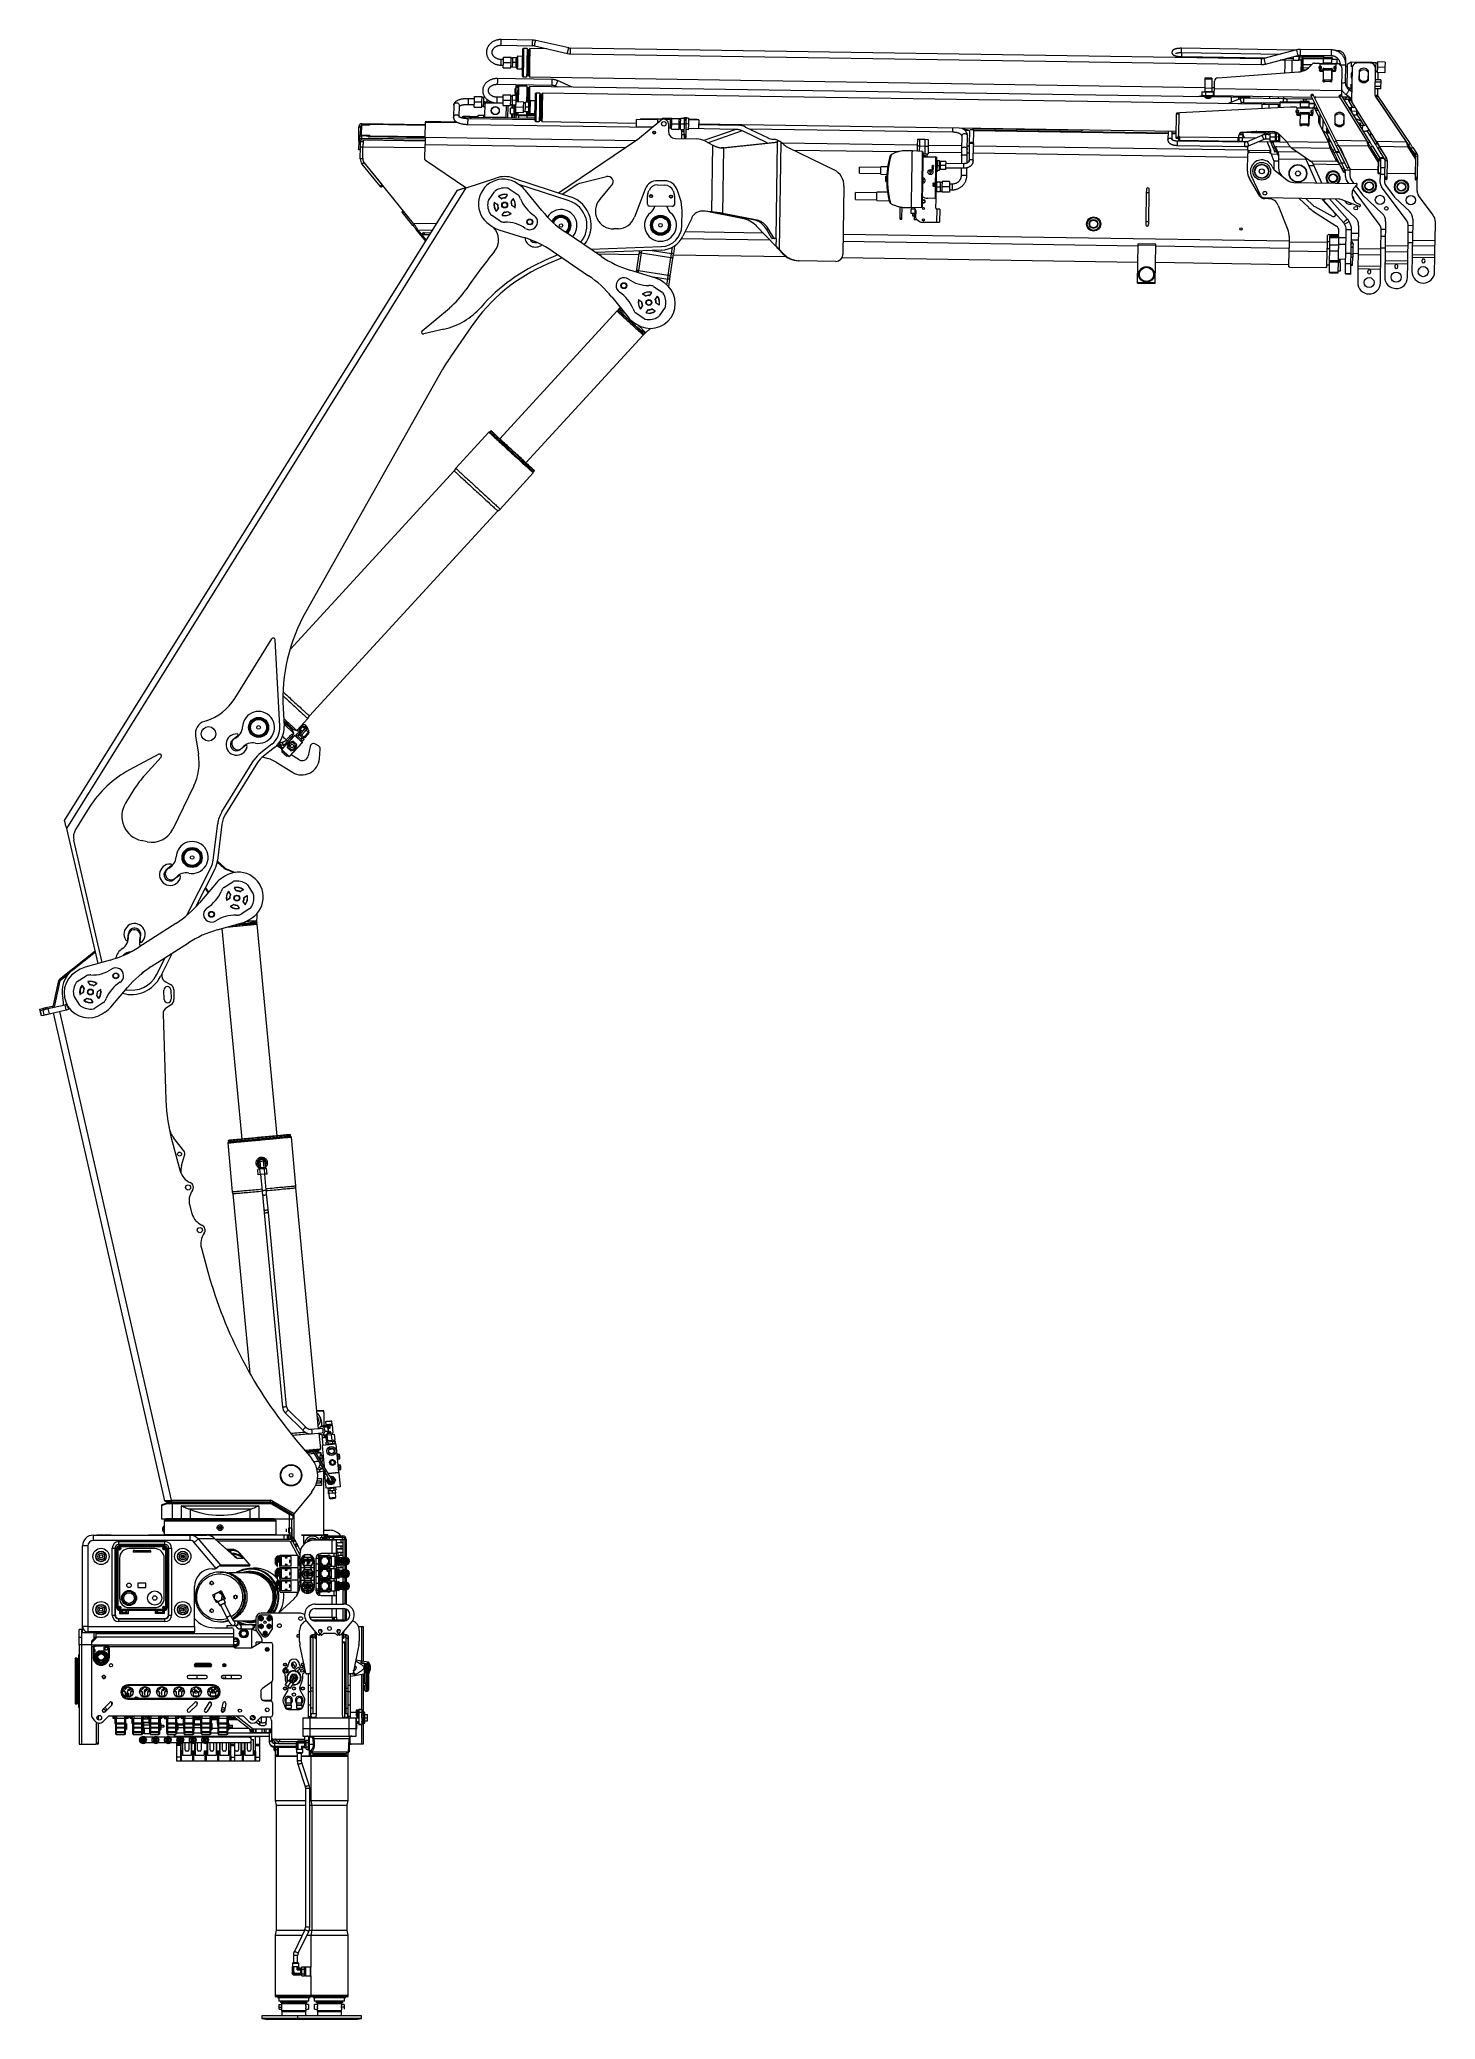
# Model space of a CAD drawing. Header units: millimetres. Extents: x 119 to 316, y 482 to 761.
import ezdxf

# ---------------------------------------------------------------- set-up
doc = ezdxf.new("R2010")
doc.units = ezdxf.units.MM

msp = doc.modelspace()

# ---------------------------------------------------------------- linework, layer by layer
at = {"color": 7, "linetype": 'Continuous', "lineweight": 15}
for p, q in [((184.17, 760.12), (188.6, 760.05)), ((188.61, 760.85), (184.18, 760.92)), ((184.49, 757.71), (184.5, 758.46)), ((184.5, 758.46), (185.57, 758.45)), ((185.56, 757.7), (185.57, 758.45)), ((185.77, 758.37), (185.76, 757.69)), ((186.27, 758.36), (185.77, 758.37)), ((186.27, 758.36), (186.26, 758.02)), ((186.42, 758.36), (186.27, 758.36)), ((186.47, 758.56), (186.42, 758.51)), ((187.13, 758.55), (186.47, 758.56)), ((187.82, 759.66), (187.34, 759.67)), ((187.93, 759.46), (187.82, 759.66)), ((188.08, 759.46), (187.93, 759.46)), ((188.2, 759.66), (188.08, 759.46)), ((190.61, 759.62), (188.2, 759.66)), ((188.85, 760.02), (193.5, 758.97)), ((193.68, 759.75), (189.03, 760.8)), ((193.92, 758.92), (291.18, 757.41)), ((291.2, 758.21), (193.93, 759.72)), ((279.93, 758.52), (291.83, 758.33)), ((279.94, 759.09), (293.89, 758.88)), ((296.05, 759.44), (279.95, 759.69)), ((296.12, 759.46), (291.54, 758.26)), ((291.74, 757.48), (296.32, 758.69)), ((295.7, 758.02), (295.71, 758.53)), ((295.88, 758.57), (296.48, 758.56)), ((296.47, 758.01), (296.48, 758.56)), ((296.48, 758.56), (296.48, 758.72)), ((296.58, 758.56), (296.57, 758.01)), ((296.58, 758.73), (296.58, 758.56)), ((296.88, 758.56), (296.58, 758.56)), ((296.66, 758.73), (301.03, 758.66)), ((301.05, 759.46), (296.68, 759.53)), ((296.88, 758.73), (296.88, 758.56)), ((296.88, 758.56), (296.88, 758.28)), ((297.03, 758.59), (297.03, 758.72)), ((297.03, 758.59), (299.93, 758.54)), ((299.93, 758.31), (297.03, 758.35)), ((297.03, 758.35), (297.03, 758.21)), ((299.93, 758.68), (299.93, 758.54)), ((301.13, 758.41), (299.93, 758.43)), ((301.96, 759.35), (301.66, 759.36)), ((184.12, 757.32), (184.48, 757.31)), ((184.49, 758.11), (184.14, 758.12)), ((184.47, 756.96), (184.49, 757.71)), ((184.47, 756.96), (185.54, 756.95)), ((184.49, 757.71), (185.56, 757.7)), ((185.54, 756.95), (185.56, 757.7)), ((185.55, 757.1), (185.75, 757.09)), ((185.76, 758.29), (185.56, 758.3)), ((185.76, 757.69), (185.74, 757.02)), ((186.24, 757.01), (185.74, 757.02)), ((186.26, 757.69), (185.76, 757.69)), ((186.25, 757.35), (186.24, 757.01)), ((186.24, 757.01), (186.39, 757.01)), ((186.26, 757.69), (186.25, 757.35)), ((186.26, 758.02), (186.26, 757.69)), ((186.39, 756.86), (186.44, 756.81)), ((186.44, 756.81), (187.1, 756.8)), ((187.27, 755.67), (187.76, 755.66)), ((187.76, 755.66), (187.88, 755.86)), ((187.88, 755.86), (188.03, 755.86)), ((188.03, 755.86), (188.14, 755.66)), ((188.14, 755.66), (283.21, 754.19)), ((285.04, 755.55), (296.4, 756.37)), ((294.47, 758.02), (293.81, 758.03)), ((295.47, 757.99), (294.47, 758)), ((294.8, 758.29), (295.7, 758.27)), ((296.77, 757.98), (295.47, 758)), ((295.7, 758.02), (296.47, 758.01)), ((296.47, 758.11), (296.57, 758.11)), ((296.87, 758.01), (296.57, 758.01)), ((296.95, 757.85), (296.77, 757.98)), ((296.88, 758.28), (296.87, 758.01)), ((296.87, 758.01), (297.02, 758)), ((297.02, 757.85), (296.95, 757.85)), ((297, 756.49), (297, 756.5)), ((299.93, 758.16), (297.03, 758.21)), ((297.96, 757.07), (298.44, 757.53)), ((298.62, 757.6), (299.34, 757.59)), ((299.32, 756.84), (299.32, 757.14)), ((299.34, 756.84), (299.35, 757.14)), ((299.56, 756.84), (299.34, 756.84)), ((299.56, 757.14), (299.35, 757.14)), ((299.37, 757.57), (299.37, 757.54)), ((299.38, 756.76), (299.38, 756.66)), ((299.38, 756.76), (299.38, 756.76)), ((299.38, 756.66), (299.85, 756.65)), ((299.38, 756.63), (299.38, 756.56)), ((299.38, 756.63), (299.85, 756.62)), ((299.38, 756.53), (299.38, 756.56)), ((299.39, 757.57), (301.64, 757.53)), ((299.39, 757.5), (301.64, 757.47)), ((299.39, 757.5), (299.39, 757.21)), ((299.58, 756.81), (299.43, 756.81)), ((299.43, 756.81), (299.43, 756.81)), ((299.58, 756.81), (299.43, 756.81)), ((299.43, 756.52), (299.43, 756.49)), ((299.43, 756.52), (299.8, 756.51)), ((299.43, 756.49), (299.8, 756.49)), ((299.44, 757.16), (299.59, 757.16)), ((299.56, 756.84), (299.56, 757.14)), ((299.58, 756.84), (299.59, 757.14)), ((299.58, 756.81), (299.58, 756.81)), ((299.61, 757.13), (299.61, 756.83)), ((299.8, 756.49), (299.8, 756.51)), ((299.85, 756.65), (299.86, 756.83)), ((299.85, 756.55), (299.85, 756.62)), ((299.85, 756.55), (299.85, 756.52)), ((301.16, 756.81), (299.86, 756.83)), ((299.89, 756.78), (299.87, 755.08)), ((299.9, 756.63), (299.88, 755.23)), ((299.91, 756.83), (299.9, 756.78)), ((301.1, 756.76), (299.9, 756.78)), ((301.1, 756.76), (299.9, 756.78)), ((301.1, 756.61), (299.9, 756.63)), ((299.91, 756.88), (301.11, 756.86)), ((301.12, 757.61), (299.92, 757.63)), ((299.92, 757.63), (299.92, 757.56)), ((301.13, 758.25), (299.93, 758.27)), ((301.13, 758.21), (299.93, 758.23)), ((301.1, 756.61), (301.08, 755.21)), ((301.09, 755.06), (301.12, 756.76)), ((301.11, 756.81), (301.1, 756.76)), ((301.12, 757.61), (301.12, 757.54)), ((301.83, 758.11), (301.13, 758.12)), ((301.16, 756.81), (301.15, 756.63)), ((301.15, 756.63), (301.63, 756.62)), ((301.15, 756.6), (301.15, 756.53)), ((301.15, 756.6), (301.63, 756.6)), ((301.15, 756.5), (301.15, 756.53)), ((301.2, 756.49), (301.58, 756.49)), ((301.2, 756.49), (301.2, 756.47)), ((301.2, 756.47), (301.58, 756.46)), ((301.41, 756.8), (301.41, 757.1)), ((301.43, 756.81), (301.44, 757.11)), ((301.58, 756.78), (301.43, 756.78)), ((301.43, 756.78), (301.43, 756.78)), ((301.58, 756.78), (301.43, 756.78)), ((301.44, 757.13), (301.59, 757.12)), ((301.46, 756.81), (301.46, 757.11)), ((301.67, 757.11), (301.46, 757.11)), ((301.67, 756.81), (301.46, 756.81)), ((301.58, 756.78), (301.58, 756.78)), ((301.58, 756.46), (301.58, 756.49)), ((301.63, 756.73), (301.63, 756.72)), ((301.63, 756.72), (301.63, 756.62)), ((301.63, 756.6), (301.63, 756.52)), ((301.63, 756.52), (301.63, 756.5)), ((301.64, 757.47), (301.64, 757.53)), ((301.64, 757.47), (301.64, 757.17)), ((301.67, 757.51), (301.67, 757.53)), ((301.67, 756.81), (301.67, 757.11)), ((301.69, 757.56), (301.96, 757.55)), ((301.69, 756.8), (301.7, 757.1)), ((302.14, 757.47), (302.45, 757.11)), ((302.26, 757.4), (302.26, 757.32)), ((302.51, 756.95), (302.46, 753.76)), ((303.03, 754.88), (303.06, 757.38)), ((303.06, 757.12), (303.07, 757.99)), ((303.26, 757.12), (303.06, 757.12)), ((303.83, 757.75), (303.27, 757.43)), ((306.77, 757.7), (303.83, 757.75)), ((303.96, 756.89), (303.89, 752.29)), ((303.96, 757.12), (304, 757.12)), ((306.52, 757.6), (304.72, 757.63)), ((304.94, 756.53), (304.92, 755.23)), ((304.95, 756.32), (304.93, 755.39)), ((306.23, 755.37), (306.25, 756.3)), ((306.24, 755.21), (306.26, 756.51)), ((306.82, 757.58), (306.77, 757.58)), ((306.82, 757.7), (307.32, 757.69)), ((306.82, 757.54), (306.82, 757.7)), ((307.2, 753.07), (307.26, 756.84)), ((307.24, 757.02), (307.31, 757.02)), ((307.25, 756.34), (307.3, 756.34)), ((307.3, 756.34), (307.31, 757.02)), ((307.3, 756.42), (307.5, 756.42)), ((307.31, 757.02), (307.32, 757.69)), ((307.52, 757.62), (307.32, 757.62)), ((307.5, 756.34), (307.45, 756.42)), ((307.51, 757.02), (307.5, 756.27)), ((308.57, 756.25), (307.5, 756.27)), ((307.52, 757.77), (307.51, 757.02)), ((308.58, 757), (307.51, 757.02)), ((308.59, 757.75), (307.52, 757.77)), ((307.58, 756.21), (307.54, 756.26)), ((307.61, 755.25), (307.62, 756.07)), ((308.58, 757), (308.57, 756.25)), ((308.59, 757.75), (308.58, 757)), ((180.4, 752.15), (180.41, 752.9)), ((180.41, 752.9), (181.48, 752.89)), ((181.47, 752.14), (181.48, 752.89)), ((181.68, 752.81), (181.67, 752.13)), ((181.89, 752.8), (181.68, 752.81)), ((184.46, 752.79), (183.6, 752.8)), ((183.63, 754.63), (191.3, 754.51)), ((191.31, 755.31), (183.65, 755.43)), ((184.45, 752.39), (184.46, 753.14)), ((184.46, 753.14), (185.53, 753.12)), ((185.52, 752.37), (185.53, 753.12)), ((185.73, 752.97), (185.53, 752.97)), ((185.73, 753.04), (185.72, 752.37)), ((186.23, 753.04), (185.73, 753.04)), ((186.28, 753.07), (185.98, 753.07)), ((186.14, 753.32), (186.29, 753.32)), ((186.3, 754.02), (186.15, 754.02)), ((186.28, 753.03), (186.23, 753.04)), ((186.23, 753.04), (186.23, 752.7)), ((186.29, 753.37), (186.54, 753.37)), ((186.29, 753.37), (186.54, 753.37)), ((186.29, 753.37), (186.29, 753.37)), ((186.29, 753.37), (186.54, 753.36)), ((186.31, 753.36), (186.29, 753.33)), ((186.3, 754.42), (186.55, 754.42)), ((186.3, 754.36), (186.55, 754.36)), ((186.3, 754.23), (186.55, 754.22)), ((186.56, 754.48), (186.31, 754.48)), ((186.54, 753.36), (186.31, 753.36)), ((187.79, 754.34), (186.6, 754.35)), ((187.9, 754.13), (187.79, 754.34)), ((187.9, 754.14), (187.9, 754.14)), ((187.9, 754.14), (187.9, 754.14)), ((188.05, 754.13), (187.9, 754.13)), ((188.17, 754.33), (188.05, 754.13)), ((283.24, 752.86), (188.17, 754.33)), ((189.6, 753.38), (189.11, 753.39)), ((189.71, 753.18), (189.6, 753.38)), ((189.86, 753.18), (189.71, 753.18)), ((189.98, 753.38), (189.86, 753.18)), ((291.25, 751.81), (189.98, 753.38)), ((191.79, 754.4), (192.09, 754.27)), ((194.18, 754.24), (192.1, 755.14)), ((283.08, 753.06), (282.14, 752.88)), ((282.8, 753.57), (282.8, 753.07)), ((283.19, 753.01), (283.19, 752.91)), ((284.2, 753.55), (283.2, 753.56)), ((283.23, 755.33), (283.21, 754.06)), ((284.21, 754.05), (283.21, 754.06)), ((284.23, 755.47), (283.23, 755.48)), ((284.23, 755.32), (283.23, 755.33)), ((283.24, 752.91), (283.24, 752.86)), ((283.24, 752.86), (283.45, 752.65)), ((283.3, 753.56), (283.3, 753.06)), ((283.3, 753.56), (284.4, 753.54)), ((283.3, 753.06), (284.4, 753.04)), ((283.35, 753.06), (283.34, 753.01)), ((283.35, 753.56), (283.35, 753.56)), ((283.92, 752.64), (284.14, 752.85)), ((284.04, 753), (284.05, 753.05)), ((284.05, 753.55), (284.05, 753.55)), ((284.14, 752.85), (284.14, 752.9)), ((286.94, 752.81), (284.14, 752.85)), ((284.19, 752.9), (284.19, 753)), ((284.23, 755.32), (284.21, 754.05)), ((284.21, 754.17), (284.56, 754.17)), ((284.4, 753.54), (284.4, 753.04)), ((284.43, 753.04), (284.44, 753.54)), ((284.43, 753.04), (298.26, 752.83)), ((284.56, 754.04), (284.58, 755.06)), ((284.56, 754.04), (302.46, 753.76)), ((285.06, 752.84), (286, 753.02)), ((287.94, 752.78), (286.94, 752.79)), ((289.24, 752.77), (287.94, 752.79)), ((288.17, 752.81), (288.17, 752.98)), ((288.17, 752.79), (288.17, 752.81)), ((288.17, 752.81), (288.94, 752.8)), ((288.94, 752.8), (288.94, 752.97)), ((288.94, 752.9), (289.04, 752.9)), ((289.04, 752.97), (289.04, 752.8)), ((289.34, 752.8), (289.04, 752.8)), ((289.38, 752.67), (289.24, 752.77)), ((289.34, 752.97), (289.34, 752.8)), ((289.34, 752.8), (289.49, 752.79)), ((298.4, 753.21), (298.13, 753.07)), ((298.47, 753.07), (298.2, 752.94)), ((298.2, 752.94), (301.44, 746.48)), ((298.47, 753.07), (301.71, 746.61)), ((298.59, 752.82), (298.84, 752.82)), ((302.16, 752.77), (298.84, 752.82)), ((301.08, 755.21), (299.88, 755.23)), ((299.88, 755.08), (300.14, 755.08)), ((299.88, 755.03), (299.88, 755.08)), ((300.14, 755.08), (300.82, 755.07)), ((300.82, 755.07), (301.08, 755.06)), ((301.08, 755.02), (301.08, 755.06)), ((302.36, 753.15), (302.1, 752.99)), ((302.16, 752.77), (302.24, 752.77)), ((302.44, 753.02), (302.18, 752.87)), ((302.18, 752.87), (306.22, 746.31)), ((302.44, 753.02), (306.47, 746.47)), ((302.54, 752.86), (302.99, 752.85)), ((302.99, 752.85), (302.99, 752.55)), ((303.05, 754.65), (303.22, 754.64)), ((303.05, 753.22), (303.89, 752.6)), ((303.1, 752.85), (303.09, 752.55)), ((303.1, 752.85), (303.48, 752.84)), ((303.22, 754.33), (303.78, 754)), ((303.48, 752.84), (303.48, 752.54)), ((303.91, 753.58), (303.52, 753.86)), ((303.63, 752.79), (303.63, 752.54)), ((303.69, 752.75), (303.65, 752.64)), ((303.78, 754), (303.91, 754)), ((303.91, 753.6), (303.83, 753.64)), ((307.96, 753.97), (307.21, 753.98)), ((307.97, 754.29), (307.22, 754.3)), ((307.98, 755.24), (307.23, 755.25)), ((307.98, 754.93), (307.23, 754.94)), ((307.49, 753.09), (307.24, 752.92)), ((311.59, 746.51), (307.24, 752.93)), ((307.58, 752.97), (307.33, 752.8)), ((307.33, 752.8), (311.89, 746.07)), ((307.57, 752.97), (307.59, 753.98)), ((307.58, 752.97), (312.14, 746.24)), ((307.97, 754.29), (307.96, 753.97)), ((307.98, 754.93), (307.97, 754.29)), ((307.98, 755.24), (307.98, 754.93)), ((177.49, 751.66), (177.46, 749.97)), ((178.26, 750.03), (178.29, 751.64)), ((179.54, 751.79), (180.39, 751.78)), ((180.4, 752.58), (179.55, 752.59)), ((180.94, 750.05), (179.91, 750.06)), ((188.91, 749.82), (179.91, 749.96)), ((180.39, 751.4), (180.4, 752.15)), ((180.39, 751.4), (181.46, 751.39)), ((180.4, 752.15), (181.47, 752.14)), ((180.94, 749.95), (180.94, 750.29)), ((180.94, 750.29), (181.72, 750.28)), ((181.46, 751.39), (181.47, 752.14)), ((181.46, 751.54), (181.66, 751.53)), ((181.68, 752.73), (181.48, 752.74)), ((181.67, 752.13), (181.66, 751.46)), ((181.86, 751.45), (181.66, 751.46)), ((181.87, 752.13), (181.67, 752.13)), ((181.71, 749.93), (181.72, 750.28)), ((181.81, 750.18), (181.71, 750.18)), ((181.82, 750.28), (181.81, 749.93)), ((181.84, 750.28), (181.82, 750.28)), ((181.87, 752.03), (181.84, 750.06)), ((181.84, 750.06), (184.84, 750.01)), ((181.87, 752.18), (182.74, 752.17)), ((182.17, 752.5), (182.17, 752.18)), ((183.59, 752), (184.45, 751.99)), ((184.44, 751.64), (184.45, 752.39)), ((184.44, 751.64), (185.51, 751.62)), ((184.45, 752.39), (185.52, 752.37)), ((184.86, 751.63), (184.84, 750.01)), ((185.49, 750.48), (185.99, 750.47)), ((185.51, 751.62), (185.52, 752.37)), ((185.51, 751.77), (185.71, 751.77)), ((186.01, 751.27), (185.51, 751.28)), ((185.72, 752.37), (185.71, 751.69)), ((186.21, 751.69), (185.71, 751.69)), ((186.22, 752.36), (185.72, 752.37)), ((185.99, 750.37), (186.09, 750.37)), ((186.11, 751.37), (186.01, 751.37)), ((186.1, 750.52), (186.24, 750.52)), ((186.26, 751.22), (186.11, 751.22)), ((186.22, 752.02), (186.21, 751.69)), ((186.21, 751.69), (186.26, 751.68)), ((186.23, 752.7), (186.22, 752.36)), ((186.22, 752.36), (186.22, 752.02)), ((186.24, 750.49), (186.49, 750.49)), ((186.24, 750.36), (186.49, 750.36)), ((186.24, 750.3), (186.49, 750.29)), ((186.24, 750.23), (186.49, 750.23)), ((186.25, 750.68), (186.26, 751.43)), ((186.25, 750.68), (187.32, 750.67)), ((186.26, 751.43), (186.28, 752.18)), ((186.26, 751.43), (187.33, 751.42)), ((186.26, 751.38), (186.26, 751.38)), ((186.26, 751.35), (186.26, 751.35)), ((186.26, 751.35), (186.26, 751.35)), ((186.28, 752.18), (187.35, 752.17)), ((186.54, 750.35), (187.73, 750.34)), ((186.64, 750.35), (186.64, 750.25)), ((186.64, 750.25), (187.84, 750.24)), ((187.32, 750.67), (187.33, 751.42)), ((187.32, 750.82), (187.52, 750.81)), ((187.33, 751.42), (187.35, 752.17)), ((187.54, 752.01), (187.34, 752.02)), ((187.53, 751.41), (187.52, 750.74)), ((188.02, 750.73), (187.52, 750.74)), ((187.54, 752.09), (187.53, 751.41)), ((188.03, 751.41), (187.53, 751.41)), ((188.04, 752.08), (187.54, 752.09)), ((187.73, 750.34), (187.85, 750.53)), ((187.84, 750.41), (187.84, 750.24)), ((187.85, 750.53), (188, 750.53)), ((188, 750.53), (188.11, 750.33)), ((188.03, 751.07), (188.02, 750.73)), ((188.02, 750.73), (188.17, 750.73)), ((188.04, 751.74), (188.03, 751.41)), ((188.03, 751.41), (188.03, 751.07)), ((188.19, 752.08), (188.04, 752.08)), ((188.04, 752.08), (188.04, 751.74)), ((188.11, 750.33), (188.92, 750.32)), ((188.17, 750.58), (188.22, 750.53)), ((188.25, 752.28), (188.2, 752.23)), ((188.22, 750.53), (188.88, 750.52)), ((188.91, 752.27), (188.25, 752.28)), ((279.2, 747.2), (279.25, 750.45)), ((279.25, 750.45), (279.55, 750.44)), ((279.26, 750.6), (279.56, 750.59)), ((279.55, 750.45), (279.51, 747.39)), ((295.29, 751.4), (279.7, 750.6)), ((288.16, 752.58), (286.41, 751.89)), ((287.97, 751.86), (288.38, 752.02)), ((294.25, 752.59), (288.67, 752.68)), ((288.67, 752.08), (293.81, 752)), ((292.25, 751.79), (291.25, 751.8)), ((291.48, 752.03), (291.48, 751.8)), ((293.55, 751.78), (292.25, 751.8)), ((293.72, 751.65), (293.55, 751.78)), ((293.62, 751.72), (293.8, 751.72)), ((293.8, 751.72), (293.64, 751.72)), ((293.8, 751.65), (293.72, 751.65)), ((296.71, 752.1), (293.81, 752.15)), ((296.71, 751.96), (293.81, 752)), ((297.01, 752.55), (294.67, 752.58)), ((296.12, 751.39), (295.3, 751.4)), ((296.1, 750.64), (296.1, 750.94)), ((296.12, 750.64), (296.13, 750.94)), ((296.33, 750.64), (296.12, 750.64)), ((296.34, 750.94), (296.13, 750.94)), ((296.15, 751.34), (296.15, 751.36)), ((296.15, 750.33), (296.16, 750.35)), ((296.16, 750.56), (296.16, 750.46)), ((296.16, 750.56), (296.16, 750.56)), ((296.16, 750.46), (296.63, 750.45)), ((296.16, 750.43), (296.16, 750.35)), ((296.16, 750.43), (296.63, 750.42)), ((296.17, 751.36), (298.42, 751.33)), ((296.17, 751.3), (298.42, 751.26)), ((296.17, 751.3), (296.17, 751.01)), ((296.2, 750.32), (296.58, 750.31)), ((296.2, 750.32), (296.2, 750.29)), ((296.2, 750.29), (296.58, 750.28)), ((296.21, 750.96), (296.36, 750.95)), ((296.36, 750.6), (296.21, 750.61)), ((296.21, 750.61), (296.21, 750.61)), ((296.36, 750.6), (296.21, 750.61)), ((296.33, 750.64), (296.34, 750.94)), ((296.36, 750.63), (296.36, 750.93)), ((296.36, 750.6), (296.36, 750.6)), ((296.39, 750.93), (296.38, 750.63)), ((296.58, 750.28), (296.58, 750.31)), ((296.63, 750.45), (296.63, 750.63)), ((297.93, 750.61), (296.63, 750.63)), ((296.63, 750.35), (296.63, 750.42)), ((296.63, 750.35), (296.63, 750.32)), ((296.65, 748.88), (296.67, 750.58)), ((296.66, 749.03), (296.68, 750.43)), ((296.68, 750.63), (296.68, 750.58)), ((297.88, 750.56), (296.68, 750.58)), ((297.88, 750.56), (296.68, 750.58)), ((297.88, 750.41), (296.68, 750.43)), ((296.69, 750.68), (297.89, 750.66)), ((297.9, 751.41), (296.7, 751.43)), ((296.7, 751.43), (296.7, 751.35)), ((297.91, 752.21), (296.71, 752.23)), ((297.91, 752.04), (296.71, 752.06)), ((297.91, 752.01), (296.71, 752.03)), ((298.41, 752.53), (297.43, 752.54)), ((297.86, 749.01), (297.88, 750.41)), ((297.9, 750.56), (297.87, 748.86)), ((297.88, 750.61), (297.88, 750.56)), ((297.9, 751.93), (298.71, 751.92)), ((298.6, 751.9), (297.9, 751.92)), ((297.9, 751.41), (297.9, 751.34)), ((297.93, 750.61), (297.93, 750.43)), ((297.93, 750.43), (298.41, 750.42)), ((297.93, 750.4), (297.93, 750.33)), ((297.93, 750.4), (298.41, 750.39)), ((297.93, 750.3), (297.93, 750.33)), ((297.98, 750.29), (297.98, 750.26)), ((297.98, 750.29), (298.35, 750.28)), ((297.98, 750.26), (298.35, 750.26)), ((298.13, 751.93), (298.13, 751.91)), ((298.18, 750.6), (298.19, 750.9)), ((298.2, 751.91), (298.2, 751.93)), ((298.21, 750.92), (298.36, 750.92)), ((298.21, 750.61), (298.21, 750.91)), ((298.21, 750.57), (298.21, 750.58)), ((298.36, 750.57), (298.21, 750.58)), ((298.36, 750.57), (298.21, 750.57)), ((298.23, 750.61), (298.24, 750.91)), ((298.45, 750.6), (298.23, 750.61)), ((298.45, 750.9), (298.24, 750.91)), ((298.35, 750.26), (298.35, 750.28)), ((298.36, 750.57), (298.36, 750.57)), ((298.41, 750.39), (298.4, 750.32)), ((298.4, 750.32), (298.4, 750.29)), ((298.41, 750.52), (298.41, 750.42)), ((298.41, 750.52), (298.41, 750.52)), ((298.42, 751.26), (298.42, 750.97)), ((298.45, 751.33), (298.45, 751.3)), ((298.45, 750.6), (298.45, 750.9)), ((298.53, 751.35), (298.47, 751.35)), ((298.47, 750.6), (298.48, 750.9)), ((298.5, 751.91), (298.5, 751.93)), ((298.6, 751.92), (298.6, 751.9)), ((298.76, 751.82), (298.6, 751.83)), ((299.04, 751.27), (298.66, 751.28)), ((299.26, 750.07), (298.66, 751.27)), ((299.2, 750.94), (298.82, 750.95)), ((298.89, 751.27), (299.11, 751.12)), ((299.26, 749.28), (299.28, 750)), ((301.52, 750.33), (301.5, 749.03)), ((301.53, 750.12), (301.51, 749.19)), ((302.73, 752.56), (302.99, 752.55)), ((302.81, 749.17), (302.83, 750.1)), ((302.82, 749.01), (302.84, 750.31)), ((303.09, 752.55), (303.48, 752.54)), ((303.66, 752.51), (303.4, 752.36)), ((303.45, 751.38), (303.72, 751.37)), ((303.74, 752.39), (303.48, 752.23)), ((303.48, 752.23), (304.01, 751.37)), ((303.66, 752.51), (303.93, 752.07)), ((303.72, 750.95), (303.72, 751.37)), ((303.82, 751.27), (303.72, 751.27)), ((303.82, 751.37), (303.81, 750.82)), ((304.59, 750.81), (303.81, 750.82)), ((303.81, 750.82), (303.81, 750.79)), ((304.37, 751.36), (303.82, 751.37)), ((303.96, 752.02), (306.63, 747.68)), ((304.58, 750.26), (304.14, 750.26)), ((304.59, 750.81), (304.58, 750.26)), ((304.58, 750.51), (304.89, 750.51)), ((304.58, 750.44), (305.59, 748.81)), ((304.59, 750.99), (304.59, 750.81)), ((164.14, 747.45), (164.16, 748.65)), ((164.14, 747.45), (164.39, 747.45)), ((164.14, 747.35), (164.39, 747.35)), ((164.14, 747.04), (164.14, 747.35)), ((164.16, 748.71), (164.16, 748.65)), ((164.41, 748.65), (164.16, 748.65)), ((164.16, 748.65), (164.41, 748.64)), ((164.39, 747.45), (164.41, 748.64)), ((164.39, 747.32), (164.39, 747.35)), ((164.44, 748.35), (164.41, 748.35)), ((164.42, 747.45), (164.45, 748.83)), ((164.48, 747.5), (164.42, 747.45)), ((164.42, 747.45), (164.42, 747.33)), ((164.45, 748.83), (164.5, 748.87)), ((164.5, 748.87), (164.48, 747.5)), ((164.48, 747.5), (165.43, 747.48)), ((165.45, 748.86), (164.5, 748.87)), ((164.54, 747.01), (164.54, 747.35)), ((165.24, 747.34), (164.54, 747.35)), ((173.52, 748.92), (164.57, 749.06)), ((165.44, 747.26), (165.28, 747.33)), ((173.49, 747.1), (165.61, 747.22)), ((165.67, 747.22), (165.67, 747.37)), ((165.67, 747.37), (173.49, 747.25)), ((173.52, 748.84), (165.7, 748.96)), ((173.49, 747.16), (173.52, 749.31)), ((173.53, 749.41), (177.86, 749.34)), ((179.5, 748.97), (205.46, 748.57)), ((188.91, 749.62), (179.51, 749.77)), ((189.05, 749.39), (189.54, 749.38)), ((189.54, 749.38), (189.66, 749.58)), ((189.66, 749.58), (189.81, 749.58)), ((189.81, 749.58), (189.92, 749.38)), ((189.92, 749.38), (203.23, 749.17)), ((203.22, 748.65), (205.51, 748.61)), ((206.23, 749.6), (203.23, 749.65)), ((203.34, 746.85), (206.66, 749.55)), ((206.83, 749.71), (203.84, 749.76)), ((206.97, 749.69), (206.23, 749.7)), ((208.19, 749.79), (206.84, 749.81)), ((208.03, 749.67), (207.2, 749.68)), ((207.72, 749.04), (207.71, 748.01)), ((207.72, 748.48), (208.02, 748.47)), ((208.17, 748.45), (207.72, 748.45)), ((208.02, 748.63), (208.17, 748.63)), ((208.18, 749.51), (208.03, 749.51)), ((208.16, 748.32), (208.18, 749.07)), ((208.16, 748.32), (209.21, 748.3)), ((208.18, 749.07), (208.19, 749.82)), ((208.18, 749.07), (209.22, 749.05)), ((208.19, 749.82), (209.24, 749.8)), ((209.21, 748.3), (209.22, 749.05)), ((209.22, 749.05), (209.24, 749.8)), ((209.22, 748.45), (209.42, 748.45)), ((209.42, 748.42), (209.22, 748.43)), ((209.43, 749.65), (209.23, 749.65)), ((209.24, 749.8), (209.44, 749.8)), ((209.41, 748.25), (209.42, 749.05)), ((209.41, 748.25), (209.96, 748.24)), ((209.42, 749.05), (209.44, 749.85)), ((209.42, 749.05), (209.97, 749.04)), ((209.44, 749.85), (209.99, 749.84)), ((209.55, 747.52), (209.54, 746.98)), ((209.95, 747.52), (209.55, 747.52)), ((209.96, 747.97), (209.56, 747.97)), ((209.95, 747.52), (209.94, 746.97)), ((209.95, 747.63), (209.97, 749)), ((209.95, 747.52), (210.2, 747.51)), ((209.95, 747.29), (210.2, 747.29)), ((209.95, 747.27), (210.2, 747.26)), ((209.95, 747.19), (210.2, 747.19)), ((209.97, 749.04), (209.98, 749.08)), ((209.97, 749), (209.97, 749.04)), ((209.98, 749.6), (209.98, 749.69)), ((210.23, 749.59), (209.98, 749.6)), ((209.98, 749.58), (210.23, 749.57)), ((209.99, 749.94), (210.24, 749.94)), ((209.99, 749.8), (209.99, 749.84)), ((209.99, 749.76), (209.99, 749.8)), ((209.99, 749.76), (210.24, 749.76)), ((210.18, 749.08), (210.17, 749.04)), ((210.52, 749.03), (210.17, 749.04)), ((210.17, 749.04), (210.17, 749)), ((210.18, 749.69), (210.18, 749.59)), ((210.54, 749.83), (210.19, 749.84)), ((210.19, 749.84), (210.19, 749.8)), ((210.2, 747.51), (210.22, 749)), ((210.2, 747.26), (210.2, 747.29)), ((210.2, 747.19), (210.2, 747.26)), ((210.51, 748.23), (210.21, 748.24)), ((210.24, 749.76), (210.24, 749.79)), ((210.52, 749.03), (210.51, 748.23)), ((217.22, 748.27), (210.51, 748.4)), ((210.54, 749.83), (210.52, 749.03)), ((210.52, 748.43), (211.97, 748.41)), ((211.78, 749.66), (210.53, 749.68)), ((211.98, 749.61), (210.53, 749.63)), ((211.97, 749.04), (279.22, 748)), ((211.97, 748.94), (217.52, 748.85)), ((217.43, 748.25), (217.22, 748.27)), ((217.91, 748.14), (217.83, 748.17)), ((218.11, 748.05), (217.91, 748.14)), ((218.23, 748), (218.11, 748.05)), ((221.62, 746.36), (218.23, 748)), ((218.57, 748.6), (221.74, 747.07)), ((219.08, 748.36), (247.76, 747.92)), ((249.01, 747.36), (248.98, 745.48)), ((249.26, 748.29), (249.35, 748.29)), ((249.32, 748.24), (249.74, 748.23)), ((249.78, 745.46), (249.81, 747.35)), ((250.09, 748.02), (250.06, 746.22)), ((250.55, 748.42), (265.8, 748.18)), ((250.65, 748.22), (278.04, 747.8)), ((250.66, 746.21), (250.69, 748.01)), ((278.04, 747.99), (278.02, 746.78)), ((278.04, 748.02), (278.04, 747.99)), ((278.62, 746.81), (278.64, 747.98)), ((278.64, 747.79), (279.21, 747.78)), ((279.2, 747.2), (279.5, 747.19)), ((279.5, 747.19), (279.51, 747.39)), ((279.51, 747.24), (279.66, 747.24)), ((279.66, 747.24), (279.65, 746.74)), ((279.66, 747.24), (287.85, 747.12)), ((288.01, 747.26), (288.01, 747.41)), ((288.07, 747.64), (288.56, 747.64)), ((288.31, 747.86), (291.19, 747.81)), ((288.48, 747.9), (290.46, 748)), ((288.57, 747.82), (288.56, 747.71)), ((288.56, 747.71), (288.56, 747.43)), ((288.57, 747.85), (288.57, 747.82)), ((291.57, 747.78), (288.57, 747.82)), ((288.58, 747.63), (288.57, 747.36)), ((288.68, 747.1), (288.57, 747.36)), ((288.79, 747.1), (288.58, 747.63)), ((291.25, 747.42), (289.16, 746.54)), ((290.5, 748), (292.75, 747.97)), ((291.19, 747.83), (292.19, 747.81)), ((291.57, 747.78), (291.56, 747.7)), ((291.57, 747.82), (291.57, 747.78)), ((291.81, 747.79), (291.57, 747.79)), ((291.62, 747.52), (291.58, 747.62)), ((291.76, 747.82), (292.25, 747.52)), ((292.41, 747.52), (291.82, 747.53)), ((292.07, 747.6), (292.05, 747.64)), ((292.07, 747.6), (292.1, 747.52)), ((292.19, 747.8), (293.45, 747.78)), ((292.4, 746.67), (292.41, 747.22)), ((292.41, 747.77), (293.19, 747.76)), ((292.41, 747.22), (292.41, 747.77)), ((292.41, 747.22), (293.18, 747.21)), ((293.17, 746.66), (293.18, 747.21)), ((293.18, 747.21), (293.19, 747.76)), ((293.29, 747.66), (293.19, 747.66)), ((293.28, 747.21), (293.27, 746.66)), ((293.29, 747.76), (293.28, 747.21)), ((293.58, 747.2), (293.28, 747.21)), ((293.49, 747.75), (293.29, 747.76)), ((293.59, 747.48), (293.58, 747.2)), ((293.58, 747.2), (293.58, 746.93)), ((293.59, 747.69), (293.59, 747.48)), ((293.8, 747.51), (294.75, 746.53)), ((297.86, 749.01), (296.66, 749.03)), ((296.66, 748.88), (296.92, 748.88)), ((296.66, 748.83), (296.66, 748.88)), ((297.6, 748.87), (296.92, 748.88)), ((297.6, 748.87), (297.86, 748.86)), ((297.86, 748.81), (297.86, 748.86)), ((300.67, 746.44), (299.28, 749.21)), ((299.66, 748.45), (299.8, 748.44)), ((299.8, 748.21), (299.68, 748.45)), ((299.8, 748.2), (299.68, 748.45)), ((299.83, 748.11), (300.35, 747.8)), ((300.44, 746.92), (299.85, 748.1)), ((300.45, 746.92), (299.86, 748.09)), ((300.76, 746.97), (300.34, 747.81)), ((300.35, 747.8), (300.78, 747.79)), ((304.41, 749.81), (305.18, 749.48)), ((305.13, 749.15), (304.82, 749.15)), ((305.13, 749.15), (305.13, 748.66)), ((305.4, 748.79), (305.13, 748.8)), ((306.03, 748.09), (306.38, 747.52)), ((306.63, 747.68), (306.38, 747.52)), ((306.71, 747.55), (306.46, 747.4)), ((306.46, 747.4), (307.23, 746.14)), ((306.71, 747.55), (307.49, 746.3)), ((164.13, 746.62), (164.11, 745.5)), ((164.11, 745.5), (164.36, 745.49)), ((164.11, 745.46), (164.36, 745.46)), ((164.13, 746.66), (164.14, 746.99)), ((164.38, 746.66), (164.13, 746.68)), ((164.13, 746.66), (164.13, 746.68)), ((164.13, 746.66), (164.38, 746.65)), ((164.13, 746.62), (164.38, 746.62)), ((164.34, 744.13), (164.37, 745.83)), ((164.37, 745.83), (164.72, 745.83)), ((164.38, 746.65), (164.38, 746.66)), ((164.38, 746.62), (164.38, 746.54)), ((164.38, 746.56), (164.73, 746.55)), ((164.53, 746.79), (164.54, 747.01)), ((173.48, 746.65), (164.53, 746.79)), ((173.49, 746.88), (164.54, 747.01)), ((164.69, 744.2), (164.72, 745.83)), ((164.73, 746.78), (164.73, 746.78)), ((173.44, 744.02), (173.48, 746.16)), ((192.25, 739.33), (203.27, 746.8)), ((208.69, 746.99), (211.69, 746.94)), ((209.94, 747.11), (210.19, 747.11)), ((209.94, 747.08), (210.19, 747.08)), ((212.82, 746.65), (213.97, 746.05)), ((213.82, 736.64), (213.97, 746.05)), ((213.97, 746.05), (214.18, 745.95)), ((215.19, 745.67), (222.77, 746.48)), ((215.52, 745.67), (215.19, 745.67)), ((215.38, 736.45), (215.52, 745.67)), ((215.44, 745.66), (215.52, 745.67)), ((215.52, 745.67), (223.09, 746.47)), ((223.07, 746.47), (222.77, 746.48)), ((223.07, 746.47), (222.77, 746.48)), ((222.77, 746.48), (222.77, 746.48)), ((222.88, 732.89), (223.09, 746.47)), ((223.09, 746.47), (223.07, 746.47)), ((223.56, 746.51), (223.32, 731.39)), ((224.46, 745.78), (231.05, 742.56)), ((242.73, 745.94), (242.72, 745.21)), ((242.73, 745.94), (243.04, 745.94)), ((242.76, 746.89), (242.75, 745.94)), ((242.76, 746.89), (243.06, 746.89)), ((243.04, 745.94), (243.03, 745.19)), ((243.04, 745.94), (243.81, 745.93)), ((243.06, 746.89), (243.05, 745.94)), ((243.06, 746.89), (243.82, 746.88)), ((243.53, 744.43), (245.38, 744.4)), ((245.38, 744.35), (243.53, 744.38)), ((243.54, 744.83), (243.79, 744.83)), ((243.81, 745.93), (243.79, 744.83)), ((243.79, 744.83), (244.03, 744.82)), ((243.82, 746.88), (243.81, 745.93)), ((243.81, 745.93), (244.28, 745.92)), ((243.82, 746.88), (244.28, 746.87)), ((243.93, 744.42), (243.94, 744.57)), ((244.03, 744.82), (244.26, 744.82)), ((244.16, 744.42), (244.17, 744.82)), ((244.28, 745.92), (244.26, 744.82)), ((244.28, 746.87), (244.27, 745.92)), ((245.38, 744.4), (245.43, 744.35)), ((245.38, 744.35), (245.38, 744.4)), ((248.96, 744.59), (248.95, 743.45)), ((249.75, 743.53), (249.76, 744.58)), ((250.06, 746.13), (250.03, 743.82)), ((250.63, 743.81), (250.66, 746.12)), ((279.2, 747.05), (279.5, 747.04)), ((279.36, 746.02), (288.83, 745.87)), ((288.84, 746.47), (279.37, 746.62)), ((279.5, 747.04), (279.5, 746.74)), ((279.5, 746.74), (279.65, 746.74)), ((279.65, 746.74), (287.85, 746.62)), ((279.97, 746.69), (279.97, 746.61)), ((280.12, 746.73), (280.12, 746.68)), ((280.82, 746.67), (280.82, 746.72)), ((280.97, 746.6), (280.97, 746.67)), ((287.85, 747.12), (287.85, 746.62)), ((288, 747.11), (288, 746.61)), ((288.5, 747.11), (288.5, 746.61)), ((288.5, 747.11), (290.44, 747.08)), ((288.5, 746.61), (289.3, 746.59)), ((288.93, 746.48), (288.88, 746.6)), ((289.03, 746.5), (288.99, 746.6)), ((289.28, 745.59), (289.15, 745.91)), ((289.23, 742.41), (289.27, 744.85)), ((289.29, 745.86), (289.25, 745.94)), ((289.28, 745.36), (289.27, 745.09)), ((289.28, 745.36), (289.29, 745.86)), ((289.39, 745.98), (291.49, 746.87)), ((289.43, 745.29), (289.42, 745.02)), ((292.34, 744.98), (289.42, 745.02)), ((292.42, 744.96), (289.42, 745)), ((292.35, 745.25), (289.43, 745.29)), ((290.79, 746.57), (293.72, 746.53)), ((291.81, 746.93), (292.4, 746.92)), ((292.5, 745.32), (292.01, 746.55)), ((292.23, 744.96), (292.22, 744.98)), ((292.35, 745.25), (292.34, 744.98)), ((292.4, 746.67), (293.17, 746.66)), ((292.49, 745.04), (292.5, 745.31)), ((292.8, 746.45), (292.56, 746.35)), ((292.56, 746.35), (292.81, 745.74)), ((292.99, 743.77), (292.56, 744.86)), ((292.8, 746.45), (293.04, 745.83)), ((293.04, 745.83), (292.81, 745.74)), ((293.1, 745.67), (292.87, 745.58)), ((292.87, 745.58), (293.03, 745.17)), ((293.27, 745.26), (293.03, 745.17)), ((293.06, 745.09), (293.3, 745.18)), ((293.1, 745.67), (293.27, 745.26)), ((293.16, 745.76), (293.19, 745.76)), ((293.17, 746.76), (293.27, 746.76)), ((293.19, 745.76), (293.19, 745.46)), ((293.19, 745.74), (293.5, 745.11)), ((293.57, 746.65), (293.27, 746.66)), ((293.29, 745.18), (293.49, 744.75)), ((295.29, 745.79), (293.34, 745.82)), ((293.5, 745.11), (293.49, 744.75)), ((293.58, 746.93), (293.57, 746.65)), ((293.57, 746.65), (293.72, 746.65)), ((293.61, 744.66), (293.62, 744.55)), ((293.72, 746.5), (294.78, 746.48)), ((300.67, 746.44), (294.75, 746.53)), ((295.33, 745.74), (295.41, 745.66)), ((300.87, 745.57), (295.41, 745.66)), ((295.41, 745.66), (298.13, 743.8)), ((300.43, 746.92), (300.43, 746.92)), ((300.58, 746.92), (300.57, 746.63)), ((300.6, 746.61), (300.57, 746.67)), ((301.41, 744.98), (300.57, 746.65)), ((300.6, 746.61), (300.87, 746.74)), ((300.67, 746.48), (300.94, 746.61)), ((301.24, 745.33), (300.67, 746.48)), ((300.69, 746.36), (300.67, 746.44)), ((300.69, 746.4), (300.67, 746.44)), ((300.69, 746.4), (300.69, 746.36)), ((300.73, 746.33), (300.69, 746.4)), ((300.73, 746.22), (300.69, 746.36)), ((300.73, 746.33), (300.73, 746.22)), ((300.87, 746.01), (300.87, 745.57)), ((301.55, 744.73), (300.87, 746.01)), ((301.77, 743.85), (300.87, 745.57)), ((301.51, 745.46), (300.94, 746.61)), ((301.24, 745.33), (301.51, 745.46)), ((301.43, 744.96), (301.7, 745.09)), ((302.17, 743.48), (301.43, 744.96)), ((301.71, 746.61), (301.44, 746.48)), ((301.66, 745.17), (302.1, 745.16)), ((306.03, 746.62), (301.67, 746.69)), ((302.44, 743.61), (301.7, 745.09)), ((302, 746.03), (301.73, 745.89)), ((301.73, 745.89), (303.26, 742.84)), ((301.95, 746.13), (302, 746.01)), ((302, 746.03), (303.53, 742.97)), ((302.05, 745.92), (302.4, 745.43)), ((302.11, 745.84), (302.39, 745.31)), ((302.14, 745.79), (303.15, 743.81)), ((302.3, 745.57), (302.63, 744.92)), ((302.43, 745.16), (302.47, 745.16)), ((302.44, 745.35), (302.47, 745.28)), ((302.48, 745.25), (303.65, 742.74)), ((306.08, 746.5), (306.03, 746.62)), ((306.11, 746.4), (306.08, 746.5)), ((306.47, 746.47), (306.22, 746.31)), ((306.27, 745.91), (306.28, 746.22)), ((307.61, 743.71), (306.27, 745.91)), ((306.81, 745.92), (306.55, 745.76)), ((306.55, 745.76), (307.61, 744.04)), ((306.81, 745.92), (307.87, 744.2)), ((307.49, 746.3), (307.23, 746.14)), ((307.35, 746.62), (307.42, 746.55)), ((307.42, 746.55), (307.47, 746.48)), ((311.6, 746.49), (307.42, 746.55)), ((307.83, 745.74), (307.58, 745.58)), ((307.58, 745.58), (308.52, 744.04)), ((307.86, 744.32), (307.62, 744.71)), ((311.84, 745.77), (307.8, 745.84)), ((307.82, 745.82), (308.75, 744.25)), ((307.83, 745.74), (308.78, 744.2)), ((312.78, 744.75), (311.59, 746.51)), ((311.63, 746.41), (311.6, 746.49)), ((311.63, 746.45), (311.63, 746.41)), ((311.84, 745.77), (311.85, 746.13)), ((312.77, 744.32), (311.84, 745.77)), ((312.78, 744.67), (311.85, 746.13)), ((312.14, 746.24), (311.89, 746.07)), ((312.49, 745.72), (312.24, 745.55)), ((312.24, 745.55), (312.78, 744.76)), ((312.49, 745.72), (313.03, 744.93)), ((312.77, 744.32), (312.78, 744.67)), ((313.03, 744.93), (312.78, 744.76)), ((312.82, 744.7), (313.06, 744.87)), ((312.82, 744.69), (313.07, 744.86)), ((312.82, 744.7), (312.82, 744.69)), ((312.87, 744.53), (312.82, 741.5)), ((312.87, 744.53), (313.17, 744.52)), ((313.06, 744.87), (313.07, 744.86)), ((313.17, 744.52), (313.12, 741.49)), ((164.69, 744.13), (164.34, 744.13)), ((164.87, 743.61), (164.6, 743.39)), ((167.14, 740.27), (164.6, 743.39)), ((167.41, 740.49), (164.87, 743.61)), ((171.85, 735.03), (164.92, 743.55)), ((179.22, 740.05), (173.51, 743.9)), ((199.01, 741.61), (195.25, 740.67)), ((234.6, 742.09), (237.6, 742.05)), ((237.61, 742.9), (234.61, 742.94)), ((237.6, 741.95), (238.51, 741.93)), ((238.62, 742.98), (237.61, 743)), ((238.31, 740.92), (238.33, 741.7)), ((238.33, 741.7), (238.5, 741.69)), ((244.53, 742.39), (244.46, 742.27)), ((244.46, 742.27), (244.53, 742.14)), ((244.68, 742.39), (244.53, 742.39)), ((244.53, 742.14), (244.67, 742.14)), ((244.67, 742.14), (244.75, 742.26)), ((244.75, 742.26), (244.68, 742.39)), ((244.86, 742.95), (244.98, 742.95)), ((244.86, 742.93), (244.86, 742.95)), ((244.98, 742.93), (244.86, 742.93)), ((244.86, 742.9), (244.98, 742.9)), ((244.86, 742.88), (244.86, 742.9)), ((244.93, 742.88), (244.86, 742.88)), ((244.86, 742.82), (244.93, 742.82)), ((244.86, 742.8), (244.86, 742.82)), ((244.93, 742.8), (244.86, 742.8)), ((244.86, 742.7), (244.88, 742.7)), ((244.86, 742.68), (244.86, 742.7)), ((245.02, 742.67), (244.86, 742.68)), ((244.91, 743.04), (244.93, 743.04)), ((244.91, 742.97), (244.91, 743.04)), ((244.93, 742.97), (244.91, 742.97)), ((244.92, 743.08), (244.92, 743.05)), ((244.93, 743.04), (244.93, 742.97)), ((244.96, 742.69), (245.02, 742.69)), ((244.98, 742.88), (244.97, 742.88)), ((244.98, 743.06), (244.98, 743.08)), ((244.98, 742.95), (244.98, 742.93)), ((244.98, 742.9), (244.98, 742.88)), ((245.01, 742.95), (245.03, 742.95)), ((245.01, 742.93), (245.01, 742.95)), ((245.03, 742.93), (245.01, 742.93)), ((245.02, 742.69), (245.02, 742.67)), ((245.03, 742.95), (245.03, 742.93)), ((245.29, 738.54), (245.38, 744.35)), ((245.43, 744.35), (245.34, 738.51)), ((245.38, 744.35), (245.43, 744.35)), ((245.4, 742.33), (245.55, 742.32)), ((245.41, 742.55), (245.56, 742.55)), ((245.58, 743.85), (245.43, 743.85)), ((245.56, 742.52), (245.57, 743.2)), ((245.56, 742.52), (245.86, 742.52)), ((245.57, 743.2), (245.58, 743.87)), ((245.57, 743.2), (245.87, 743.19)), ((245.58, 743.87), (245.88, 743.87)), ((245.86, 742.52), (245.87, 743.19)), ((245.86, 742.74), (245.96, 742.74)), ((245.87, 743.19), (245.88, 743.87)), ((245.97, 743.64), (245.87, 743.64)), ((245.97, 743.19), (245.96, 742.64)), ((246.73, 742.63), (245.96, 742.64)), ((246.75, 743.73), (245.97, 743.74)), ((245.97, 743.74), (245.97, 743.19)), ((246.74, 743.18), (245.97, 743.19)), ((246.74, 743.18), (246.73, 742.63)), ((246.75, 743.73), (246.74, 743.18)), ((246.74, 742.88), (249.26, 742.84)), ((249.27, 743.44), (246.75, 743.48)), ((248.94, 742.85), (248.92, 741.73)), ((249.72, 741.71), (249.74, 742.9)), ((291.07, 738.99), (289.79, 741.68)), ((292.99, 742.6), (293, 743.71)), ((293.13, 742.47), (294.82, 741.13)), ((293.61, 744.07), (293.59, 742.85)), ((297.47, 744.01), (293.61, 744.07)), ((294.06, 741.74), (294.1, 741.7)), ((298.93, 740.76), (297.47, 744.01)), ((297.98, 743.86), (298.02, 743.78)), ((298.02, 743.78), (298.1, 743.82)), ((301.87, 743.74), (298.13, 743.8)), ((298.13, 743.8), (298.18, 743.78)), ((298.18, 743.78), (298.23, 743.73)), ((302.22, 743.3), (298.48, 743.36)), ((298.48, 743.36), (299.65, 740.74)), ((301.87, 743.74), (301.81, 743.8)), ((301.87, 744.08), (301.87, 743.74)), ((302.22, 743.3), (302.15, 743.52)), ((302.17, 743.48), (302.44, 743.61)), ((302.74, 742.27), (302.22, 743.3)), ((302.32, 743.18), (302.34, 743.14)), ((302.34, 743.14), (302.68, 742.46)), ((302.54, 742.74), (302.81, 742.87)), ((302.71, 742.41), (302.54, 742.74)), ((302.71, 742.41), (302.98, 742.54)), ((302.77, 742.27), (303.04, 742.41)), ((302.98, 742.54), (302.81, 742.87)), ((302.89, 742.28), (302.81, 742.24)), ((303.02, 741.64), (303.03, 742.19)), ((303.53, 742.97), (303.26, 742.84)), ((303.55, 742.93), (303.29, 742.79)), ((303.53, 742.97), (303.55, 742.93)), ((303.64, 742.75), (303.63, 741.96)), ((303.64, 742.77), (303.64, 742.75)), ((303.79, 742.67), (307.49, 742.61)), ((307.61, 744.04), (307.87, 744.2)), ((307.61, 744.04), (307.64, 743.98)), ((307.66, 743.88), (307.63, 742.11)), ((307.63, 742.07), (307.64, 742.71)), ((307.93, 742.11), (307.63, 742.11)), ((307.93, 742.06), (307.63, 742.07)), ((307.64, 743.98), (307.93, 744.07)), ((307.64, 743.98), (307.65, 743.95)), ((307.64, 742.71), (307.65, 743.56)), ((307.65, 743.95), (307.94, 744.02)), ((307.65, 743.95), (307.66, 743.88)), ((307.65, 743.56), (307.66, 743.91)), ((307.66, 743.88), (307.96, 743.88)), ((307.88, 742.01), (307.68, 742.02)), ((307.8, 744.32), (308.36, 744.31)), ((307.87, 744.2), (307.93, 744.07)), ((307.91, 740.81), (307.93, 741.96)), ((307.93, 744.07), (307.94, 744.02)), ((307.96, 743.88), (307.93, 742.11)), ((307.94, 744.02), (307.96, 743.88)), ((308.52, 744.04), (308.78, 744.2)), ((308.57, 743.88), (308.53, 741.56)), ((308.57, 743.89), (308.87, 743.9)), ((308.57, 743.89), (308.57, 743.88)), ((308.57, 743.88), (308.87, 743.88)), ((308.78, 744.19), (308.82, 744.13)), ((308.87, 743.88), (308.83, 741.56)), ((308.86, 743.99), (308.86, 743.95)), ((308.87, 743.9), (308.87, 743.88)), ((308.98, 742.11), (312.68, 742.06)), ((122.71, 650.96), (178.02, 739.7)), ((123.02, 649.84), (179.24, 740.05)), ((167.14, 740.27), (167.41, 740.49)), ((167.23, 740.15), (167.5, 740.37)), ((179.24, 740.05), (183.43, 741.42)), ((182.4, 738.26), (183.23, 739.49)), ((183.81, 738.84), (183.79, 738.83)), ((184.23, 738.51), (183.8, 738.8)), ((184.23, 738.52), (183.81, 738.8)), ((185.04, 739.05), (184.75, 738.61)), ((185.03, 739.04), (184.75, 738.62)), ((185.05, 739.07), (185.02, 739.08)), ((185.32, 739.89), (186.55, 739.06)), ((185.93, 741.41), (193.93, 738.77)), ((186.84, 740.37), (186.43, 740.65)), ((193.75, 738.2), (186.54, 740.58)), ((189.9, 736.84), (187.6, 739.68)), ((194.85, 740.49), (192.85, 739.13)), ((198.04, 738.4), (199.76, 740.4)), ((204.44, 739.86), (202.93, 735.9)), ((204.75, 737.72), (204.77, 738.97)), ((204.82, 739.22), (204.98, 739.65)), ((206.17, 740.45), (207.22, 740.44)), ((207.21, 741.04), (206.2, 741.05)), ((208.38, 739.6), (208.53, 739.17)), ((208.57, 738.91), (208.55, 737.67)), ((209.36, 738.54), (208.93, 739.79)), ((232.43, 740.26), (232.28, 730.67)), ((237.06, 739.35), (234.06, 739.4)), ((238.6, 739.43), (237.06, 739.45)), ((238.31, 740.92), (238.49, 740.92)), ((243.48, 740.96), (243.6, 740.95)), ((243.61, 741.2), (243.49, 741.21)), ((243.6, 740.95), (243.68, 741.08)), ((243.68, 741.08), (243.61, 741.2)), ((244.98, 740.29), (245, 740.29)), ((244.98, 740.27), (244.98, 740.29)), ((245.15, 740.27), (244.98, 740.27)), ((244.99, 740.42), (245.01, 740.42)), ((244.99, 740.4), (244.99, 740.42)), ((245.11, 740.39), (244.99, 740.4)), ((245.03, 740.49), (245.11, 740.49)), ((245.05, 740.62), (245.04, 740.6)), ((245.04, 740.58), (245.06, 740.58)), ((245.04, 740.52), (245.04, 740.58)), ((245.06, 740.52), (245.04, 740.52)), ((245.11, 740.47), (245.04, 740.47)), ((245.04, 740.42), (245.11, 740.42)), ((245.06, 740.58), (245.06, 740.52)), ((245.09, 740.29), (245.15, 740.29)), ((245.11, 740.6), (245.1, 740.62)), ((245.11, 740.49), (245.11, 740.47)), ((245.11, 740.42), (245.11, 740.39)), ((245.15, 740.29), (245.15, 740.27)), ((245.36, 739.53), (245.51, 739.52)), ((245.53, 740.87), (245.38, 740.88)), ((245.51, 739.86), (245.52, 740.2)), ((245.51, 739.52), (245.51, 739.86)), ((245.51, 739.52), (246.01, 739.52)), ((245.52, 740.54), (245.53, 740.87)), ((245.52, 740.2), (245.52, 740.54)), ((245.52, 740.2), (246.02, 740.19)), ((245.53, 740.87), (246.03, 740.87)), ((246.01, 739.52), (246.02, 740.19)), ((246.01, 739.59), (246.21, 739.59)), ((246.02, 740.19), (246.03, 740.87)), ((246.23, 740.79), (246.03, 740.79)), ((246.22, 740.19), (246.21, 739.44)), ((247.28, 739.42), (246.21, 739.44)), ((246.23, 740.94), (246.22, 740.19)), ((247.29, 740.17), (246.22, 740.19)), ((247.3, 740.92), (246.23, 740.94)), ((247.29, 740.17), (247.28, 739.42)), ((247.28, 739.77), (247.64, 739.77)), ((247.3, 740.92), (247.29, 740.17)), ((247.65, 740.57), (247.3, 740.57)), ((274.98, 739.39), (274.92, 735.29)), ((275.32, 735.28), (275.38, 739.38)), ((290.97, 738.89), (289.51, 741.35)), ((295.73, 740.8), (304.51, 740.67)), ((303.48, 740.69), (303.22, 741.03)), ((303.92, 741.05), (304.2, 740.67)), ((307.76, 734.92), (304.1, 739.84)), ((304.47, 740.31), (305.4, 739.05)), ((305.4, 739.05), (308.2, 736.41)), ((311.57, 735.54), (308.11, 740.19)), ((308.52, 741.17), (308.51, 740.98)), ((308.83, 741.56), (308.53, 741.56)), ((308.83, 741.45), (308.53, 741.46)), ((308.53, 741.46), (308.53, 741.42)), ((308.83, 741.41), (308.53, 741.42)), ((308.83, 741.27), (308.53, 741.27)), ((308.77, 741.22), (308.57, 741.22)), ((308.71, 740.37), (309.92, 738.73)), ((308.83, 741.45), (308.83, 741.41)), ((313.12, 741.49), (312.82, 741.5)), ((313.12, 741.39), (312.82, 741.39)), ((312.82, 741.39), (312.82, 741.35)), ((313.12, 741.35), (312.82, 741.35)), ((313.12, 741.2), (312.82, 741.2)), ((313.07, 741.15), (312.87, 741.15)), ((313.09, 739.59), (313.11, 741.1)), ((313.12, 741.39), (313.12, 741.35)), ((315.38, 736.17), (313.29, 738.98)), ((170.2, 736.67), (170.39, 736.83)), ((170.29, 736.55), (170.48, 736.71)), ((171.75, 734.76), (170.29, 736.55)), ((184.03, 735.34), (182.8, 736.17)), ((183.22, 737.99), (183.21, 737.96)), ((183.25, 737.98), (183.68, 737.69)), ((183.25, 737.97), (183.67, 737.69)), ((183.45, 736.75), (183.46, 736.73)), ((183.77, 737.17), (183.49, 736.75)), ((183.78, 737.17), (183.49, 736.74)), ((184.3, 736.16), (184.33, 736.16)), ((184.31, 736.19), (184.6, 736.62)), ((184.32, 736.19), (184.6, 736.61)), ((185.12, 736.72), (185.55, 736.43)), ((185.12, 736.71), (185.54, 736.43)), ((185.54, 736.39), (185.56, 736.41)), ((185.57, 738.06), (185.86, 738.49)), ((185.58, 738.06), (185.86, 738.48)), ((186.1, 737.25), (185.67, 737.54)), ((186.1, 737.26), (185.68, 737.54)), ((185.9, 738.48), (185.89, 738.5)), ((186.13, 737.24), (186.14, 737.27)), ((208.3, 737.42), (205, 737.47)), ((209.6, 734.72), (209.64, 736.82)), ((212.9, 736.75), (212.77, 736.77)), ((213.82, 736.64), (212.77, 736.77)), ((218.11, 735.74), (212.9, 736.75)), ((215.05, 736.45), (215.38, 736.45)), ((219.9, 735.48), (215.05, 736.45)), ((220.22, 735.48), (215.38, 736.45)), ((234.04, 738.4), (237.04, 738.35)), ((237.04, 738.25), (238.82, 738.23)), ((240.32, 735.81), (240.35, 737.32)), ((240.35, 737.32), (240.6, 737.32)), ((240.57, 735.81), (240.6, 737.32)), ((241.88, 736.45), (241.89, 737.05)), ((242.45, 736.45), (241.88, 736.45)), ((242.18, 737.05), (241.89, 737.05)), ((241.92, 737.25), (243.39, 737.31)), ((241.92, 737.25), (241.92, 737.05)), ((242.13, 736.05), (242.14, 736.45)), ((242.34, 736.05), (242.13, 736.05)), ((242.46, 737.05), (242.18, 737.05)), ((242.31, 736.05), (242.3, 735.55)), ((242.34, 736.05), (242.35, 736.45)), ((242.51, 736.04), (242.34, 736.05)), ((242.45, 736.45), (242.46, 737.05)), ((242.51, 736.44), (242.45, 736.45)), ((242.48, 737.05), (242.46, 737.05)), ((242.52, 736.84), (242.5, 735.87)), ((243.63, 737.27), (243.62, 737.27)), ((245.24, 738.55), (244.23, 738.57)), ((245.37, 737.2), (245.39, 738.4)), ((245.5, 737.05), (245.47, 735.2)), ((245.54, 737.05), (245.5, 737.05)), ((245.9, 737.04), (245.87, 735.19)), ((292.19, 738.51), (291.61, 738.52)), ((302.07, 738.46), (291.66, 738.62)), ((293.56, 737.57), (294.91, 734.15)), ((297.81, 737.3), (296.5, 738.54)), ((297.45, 738.53), (298.48, 737.55)), ((298.54, 736.73), (301.76, 734.66)), ((298.69, 737.4), (301.25, 736.02)), ((301.56, 736.41), (299.76, 738.42)), ((299.85, 738.41), (299.95, 738.49)), ((302.72, 735.17), (299.94, 738.31)), ((303.28, 735.67), (300.79, 738.48)), ((301.63, 738.46), (304.4, 735.85)), ((304.95, 737.42), (302.41, 738.39)), ((304.21, 738.28), (304.22, 738.37)), ((309.98, 738.67), (312.01, 736.75)), ((172.26, 734.43), (172.18, 734.58)), ((173.56, 732.54), (172.23, 734.16)), ((172.43, 734.07), (173.62, 732.65)), ((173.08, 733.63), (173.08, 733.36)), ((173.64, 732.67), (173.09, 733.32)), ((173.33, 733.73), (173.33, 733.46)), ((173.33, 733.73), (174.29, 733.72)), ((173.33, 733.46), (174.12, 733.45)), ((182.51, 734.86), (182.92, 734.58)), ((183.85, 734.13), (187.34, 733.06)), ((198.3, 730.36), (193.16, 733.84)), ((200.69, 734.29), (200.03, 734.27)), ((210.99, 735.79), (209.75, 733.24)), ((220.22, 735.48), (219.9, 735.48)), ((222.84, 731.84), (220.09, 734.67)), ((221.82, 734.2), (221.5, 734.2)), ((222.29, 732.92), (221.5, 734.2)), ((222.61, 732.92), (221.82, 734.2)), ((240.32, 735.81), (240.57, 735.81)), ((240.32, 735.63), (240.57, 735.62)), ((242.6, 735.67), (243.08, 735.29)), ((242.7, 735.54), (242.7, 735.59)), ((243.23, 735.23), (245.47, 735.2)), ((243.59, 735.39), (243.6, 735.39)), ((301.94, 733.43), (300.7, 733.45)), ((302.09, 733.3), (300.84, 733.32)), ((300.84, 733.26), (302.09, 733.24)), ((300.84, 733.14), (300.84, 733.26)), ((301.79, 733.3), (301.79, 733.44)), ((302.09, 733.12), (302.09, 733.24)), ((302.1, 733.58), (302.1, 734.01)), ((302.72, 735.17), (303.28, 735.67)), ((303.29, 735.66), (302.73, 735.17)), ((302.9, 734.93), (303.54, 735.31)), ((303.06, 730.85), (303.11, 734.15)), ((303.86, 734.14), (303.11, 734.15)), ((303.81, 730.84), (303.86, 734.14)), ((304.87, 734.74), (304.82, 731.48)), ((308.01, 731.43), (308.05, 734)), ((308.67, 735.29), (308.62, 731.92)), ((311.82, 731.87), (311.86, 734.62)), ((312.48, 735.64), (312.43, 732.63)), ((315.63, 732.58), (315.67, 735.25)), ((192.17, 730.59), (190.52, 729.89)), ((191.34, 731.15), (196.48, 727.67)), ((196.78, 731.39), (206.72, 731.77)), ((206.74, 731.27), (197.48, 730.92)), ((203.58, 730.63), (197.77, 730.72)), ((203.23, 728.28), (203.6, 730.77)), ((203.87, 730.88), (203.5, 728.38)), ((203.87, 730.88), (208.07, 730.24)), ((224.33, 730.31), (208.37, 730.56)), ((208.57, 731.88), (208.41, 730.77)), ((222.61, 732.92), (222.29, 732.92)), ((222.65, 732.89), (222.33, 732.89)), ((222.88, 732.89), (222.65, 732.89)), ((223.32, 731.39), (223.22, 731.39)), ((223.82, 730.76), (223.22, 731.39)), ((223.92, 730.76), (223.32, 731.39)), ((223.92, 730.76), (223.82, 730.76)), ((273.74, 726.77), (273.82, 732.02)), ((276.32, 732.13), (273.82, 732.17)), ((273.82, 732.02), (276.32, 731.98)), ((276.24, 726.73), (276.32, 731.98)), ((295.06, 731.18), (295.02, 728.95)), ((295.06, 731.18), (300.41, 731.1)), ((295.09, 733.19), (295.08, 732.45)), ((295.08, 732.45), (300.43, 732.37)), ((300.41, 731.1), (300.37, 728.87)), ((300.44, 733.21), (300.43, 732.37)), ((300.79, 729.81), (300.81, 731.19)), ((300.81, 731.19), (302.06, 731.17)), ((300.82, 732.02), (300.84, 733.05)), ((300.82, 732.02), (302.07, 732)), ((300.84, 733.14), (302.09, 733.12)), ((300.84, 733.05), (302.09, 733.03)), ((302.04, 729.79), (302.06, 731.17)), ((302.07, 732), (302.09, 733.03)), ((303.06, 730.85), (303.81, 730.84)), ((304.05, 730.66), (303.8, 730.67)), ((304.07, 731.71), (303.82, 731.71)), ((304.07, 731.64), (303.82, 731.65)), ((304.08, 732.15), (303.83, 732.16)), ((304.07, 731.64), (304.05, 730.66)), ((304.8, 730.77), (304.05, 730.78)), ((304.08, 732.15), (304.07, 731.71)), ((304.8, 730.66), (304.78, 729.07)), ((304.8, 730.66), (308, 730.61)), ((304.82, 731.48), (308.01, 731.43)), ((307.98, 729.02), (308, 730.61)), ((308.62, 731.54), (308.02, 731.55)), ((308.61, 731.1), (308.59, 729.82)), ((308.61, 731.1), (311.81, 731.05)), ((308.62, 731.92), (311.82, 731.87)), ((311.79, 729.77), (311.81, 731.05)), ((312.43, 732.31), (311.83, 732.32)), ((312.42, 731.86), (312.4, 730.61)), ((315.6, 730.56), (312.4, 730.61)), ((315.62, 731.81), (312.42, 731.86)), ((315.63, 732.58), (312.43, 732.63)), ((315.6, 730.56), (315.62, 731.81)), ((192.76, 730.19), (190.76, 729.33)), ((205.79, 727.38), (202.3, 728.45)), ((203.5, 728.38), (207.7, 727.75)), ((207.7, 727.75), (208.07, 730.24)), ((208.3, 730.07), (207.93, 727.58)), ((226.13, 729.77), (226.02, 729.77)), ((231.3, 729.69), (226.13, 729.77)), ((273.78, 729.55), (232.15, 730.19)), ((295.03, 729.22), (276.28, 729.51)), ((295.17, 728.88), (300.22, 728.81)), ((300.78, 729.13), (300.38, 729.14)), ((300.76, 728.21), (300.79, 729.64)), ((300.76, 728.21), (302.01, 728.19)), ((300.76, 728.07), (302.01, 728.05)), ((300.79, 729.81), (302.04, 729.79)), ((300.79, 729.64), (302.04, 729.62)), ((302.01, 728.19), (302.04, 729.62)), ((302.27, 728.3), (302.02, 728.31)), ((302.28, 729.52), (302.03, 729.53)), ((302.28, 729.51), (302.03, 729.51)), ((303.04, 729.97), (302.04, 729.98)), ((302.28, 729.51), (302.27, 728.3)), ((302.28, 729.52), (302.29, 729.86)), ((302.28, 729.52), (302.28, 729.51)), ((302.29, 729.9), (302.29, 729.98)), ((303.01, 728.01), (303.03, 729.4)), ((303.01, 728.01), (303.76, 728)), ((303.01, 727.92), (303.76, 727.9)), ((303.03, 729.4), (303.78, 729.39)), ((303.76, 728), (303.78, 729.39)), ((304.03, 729.19), (303.78, 729.2)), ((303.78, 729.16), (304.03, 729.15)), ((304.05, 730.3), (303.8, 730.3)), ((304.03, 729.19), (304.05, 730.3)), ((304.77, 728.66), (304.74, 726.73)), ((304.77, 728.66), (307.97, 728.61)), ((304.78, 729.07), (307.98, 729.02)), ((306.14, 728.26), (306.14, 728.16)), ((306.59, 728.15), (306.59, 728.25)), ((307.94, 726.68), (307.97, 728.61)), ((308.58, 729.41), (308.55, 727.48)), ((308.58, 729.41), (311.78, 729.36)), ((308.59, 729.82), (311.79, 729.77)), ((309.95, 729.01), (309.95, 728.91)), ((310.4, 728.9), (310.4, 729)), ((311.75, 727.43), (311.78, 729.36)), ((312.4, 730.23), (312.37, 728.27)), ((315.6, 730.18), (312.4, 730.23)), ((313.77, 729.8), (313.76, 729.7)), ((314.21, 729.69), (314.22, 729.79)), ((315.57, 728.22), (315.6, 730.18)), ((204.11, 725.12), (204.09, 725.1)), ((204.53, 724.79), (204.1, 725.08)), ((204.51, 724.81), (204.11, 725.08)), ((205.34, 725.32), (205.05, 724.89)), ((205.33, 725.31), (205.06, 724.91)), ((205.34, 725.35), (205.31, 725.35)), ((205.62, 726.17), (206.84, 725.34)), ((207.14, 726.65), (206.72, 726.93)), ((207.86, 727.15), (207.71, 726.17)), ((273.74, 726.77), (276.24, 726.73)), ((273.74, 726.62), (276.24, 726.58)), ((173.06, 719.9), (176.89, 723.12)), ((200.47, 722.69), (183.97, 704.72)), ((199.75, 724.67), (202.04, 721.83)), ((200.63, 722.79), (200.47, 722.69)), ((200.74, 722.98), (200.59, 722.82)), ((200.91, 723.23), (200.78, 723.03)), ((204.32, 721.61), (203.1, 722.44)), ((203.52, 724.26), (203.51, 724.24)), ((203.54, 724.26), (203.97, 723.97)), ((203.55, 724.25), (203.95, 723.98)), ((203.74, 723.03), (203.76, 723.01)), ((204.07, 723.45), (203.78, 723.02)), ((204.06, 723.43), (203.78, 723.03)), ((204.6, 722.46), (204.89, 722.89)), ((204.6, 722.44), (204.63, 722.43)), ((204.61, 722.47), (204.88, 722.87)), ((205.42, 722.99), (205.85, 722.7)), ((205.43, 722.98), (205.83, 722.71)), ((205.83, 722.67), (205.86, 722.68)), ((205.87, 724.34), (206.16, 724.77)), ((205.89, 724.35), (206.16, 724.75)), ((206.4, 723.52), (205.97, 723.81)), ((206.39, 723.53), (205.99, 723.81)), ((206.2, 724.76), (206.18, 724.78)), ((206.42, 723.52), (206.43, 723.55)), ((207.25, 723.25), (206.42, 722.02)), ((176.1, 720.13), (173.28, 719.47)), ((179.93, 720.47), (177.05, 716.26)), ((187.65, 701.33), (204.16, 719.31)), ((202.8, 721.13), (203.22, 720.85)), ((204.16, 719.31), (204.24, 719.47)), ((204.28, 719.44), (204.43, 719.6)), ((175.89, 714.41), (156.68, 680.35)), ((182.44, 705.64), (177.77, 700.56)), ((182.58, 705.65), (182.44, 705.64)), ((182.72, 705.8), (182.59, 705.66)), ((177.54, 700.19), (154.45, 675.05)), ((177.77, 700.56), (177.54, 700.19)), ((184.03, 694.81), (188.7, 699.89)), ((188.7, 699.89), (188.69, 700.03)), ((188.71, 700.05), (188.84, 700.19)), ((157.18, 665.67), (183.69, 694.55)), ((183.69, 694.55), (184.03, 694.81)), ((146.68, 668.15), (151.91, 676.53)), ((153.02, 664.22), (152.37, 676.41)), ((153.49, 666.73), (153.62, 664.25)), ((142.64, 664.99), (142.4, 664.91)), ((154.82, 663.66), (154.92, 663.77)), ((155.01, 663.2), (154.82, 663.66)), ((154.92, 663.77), (155.4, 663.62)), ((155.4, 663.62), (156.94, 665.31)), ((155.62, 663.43), (155.53, 663.77)), ((155.64, 663.89), (155.73, 663.8)), ((155.73, 663.8), (156.2, 664.31)), ((155.83, 663.43), (155.73, 663.8)), ((156.04, 663.65), (155.73, 663.32)), ((155.99, 663.61), (155.73, 663.32)), ((156.41, 663.75), (155.88, 663.18)), ((155.98, 663.64), (155.88, 663.74)), ((155.93, 663.55), (155.88, 663.74)), ((155.9, 663.78), (156.23, 664.15)), ((156.04, 663.65), (155.9, 663.78)), ((156.44, 663.72), (155.91, 663.15)), ((155.99, 663.62), (156, 663.62)), ((156.7, 663.64), (156.09, 662.99)), ((156.1, 664.4), (156.2, 664.31)), ((156.2, 664.31), (156.83, 664.2)), ((156.21, 664.51), (156.56, 664.45)), ((156.47, 663.93), (156.23, 664.15)), ((156.33, 664.49), (156.25, 664.56)), ((156.28, 664.16), (156.5, 664.12)), ((156.52, 663.94), (156.28, 664.16)), ((156.7, 663.64), (156.44, 663.72)), ((156.78, 663.87), (156.5, 664.12)), ((156.52, 663.94), (156.78, 663.87)), ((156.57, 664.1), (156.54, 664.13)), ((156.56, 664.45), (156.83, 664.2)), ((156.99, 663.76), (156.7, 664.02)), ((156.83, 664.2), (156.94, 663.81)), ((156.94, 665.31), (157.18, 665.67)), ((141.15, 662.86), (141.56, 660.27)), ((147.09, 662.87), (146.4, 662.33)), ((148.17, 661.49), (147.48, 660.95)), ((151.88, 661.7), (150.33, 660.49)), ((152.25, 661.23), (150.7, 660.02)), ((153.33, 661), (152.83, 661.31)), ((153.19, 661.37), (153.47, 661.15)), ((153.27, 660.94), (155.1, 662.93)), ((153.27, 660.94), (153.29, 660.93)), ((153.27, 660.94), (153.27, 660.91)), ((153.29, 660.93), (153.27, 660.91)), ((154.32, 659.94), (153.27, 660.91)), ((155.12, 662.92), (153.29, 660.93)), ((153.29, 660.93), (154.34, 659.96)), ((153.45, 660.75), (153.31, 660.6)), ((153.49, 661.55), (153.68, 661.39)), ((153.92, 662.3), (154.37, 662.79)), ((154.22, 661.91), (154.07, 661.23)), ((154.07, 661.23), (154.58, 660.76)), ((154.53, 662.64), (154.08, 662.15)), ((154.88, 662.12), (154.22, 661.91)), ((154.37, 661.77), (154.26, 661.29)), ((154.26, 661.29), (154.62, 660.96)), ((154.34, 659.96), (156.17, 661.95)), ((156.19, 661.93), (154.36, 659.95)), ((154.84, 661.92), (154.37, 661.77)), ((154.53, 662.64), (154.69, 662.49)), ((154.58, 660.76), (155.24, 660.97)), ((154.62, 660.96), (155.09, 661.11)), ((155.2, 661.59), (154.84, 661.92)), ((154.85, 662.78), (154.91, 662.72)), ((155.39, 661.65), (154.88, 662.12)), ((154.89, 663.08), (155.01, 663.2)), ((155.09, 661.11), (155.2, 661.59)), ((155.1, 662.93), (155.12, 662.92)), ((155.13, 662.93), (155.1, 662.93)), ((155.13, 662.93), (155.12, 662.92)), ((156.17, 661.95), (155.12, 662.92)), ((155.13, 662.93), (156.18, 661.97)), ((155.31, 662.94), (155.23, 662.85)), ((155.24, 660.97), (155.39, 661.65)), ((155.52, 663.23), (155.28, 662.97)), ((155.28, 662.97), (155.31, 662.94)), ((155.44, 662.92), (155.31, 662.77)), ((155.52, 663.23), (155.71, 663.05)), ((155.71, 663.05), (155.53, 662.85)), ((155.62, 663.43), (155.73, 663.33)), ((155.82, 663.24), (155.68, 663.08)), ((155.71, 663.05), (156.18, 662.62)), ((155.88, 663.18), (155.73, 663.32)), ((156.09, 662.99), (155.91, 663.15)), ((156.18, 662.62), (155.99, 662.42)), ((156.01, 662.13), (156.14, 662.28)), ((156.09, 662.05), (156.18, 662.15)), ((156.16, 662.16), (156.21, 662.12)), ((156.18, 661.97), (156.17, 661.95)), ((156.17, 661.95), (156.19, 661.93)), ((156.18, 662.62), (156.45, 662.38)), ((156.18, 661.97), (156.19, 661.93)), ((156.45, 662.38), (156.21, 662.12)), ((156.29, 662.52), (156.43, 662.68)), ((157.02, 663.35), (156.41, 662.7)), ((156.51, 662.6), (156.41, 662.7)), ((157.04, 663.17), (156.51, 662.6)), ((156.52, 662.59), (157.04, 663.16)), ((157.29, 661.39), (157.01, 660.05)), ((157.04, 663.17), (157.02, 663.35)), ((157.13, 663.35), (157.11, 663.52)), ((158.46, 661.46), (158.05, 661.71)), ((158.59, 659.68), (158.69, 661)), ((136, 660.28), (131.88, 658.08)), ((136.31, 659.89), (134.06, 657.39)), ((144.86, 652.18), (149.38, 659.43)), ((149.89, 659.11), (145.37, 651.86)), ((150.58, 659.92), (151.32, 659.69)), ((152.51, 659.15), (154.78, 657.74)), ((154.01, 659.96), (154.15, 660.11)), ((154.34, 659.96), (154.32, 659.94)), ((154.32, 659.94), (154.36, 659.95)), ((154.34, 659.96), (154.36, 659.95)), ((155.73, 659.5), (154.6, 660.21)), ((132.49, 655.3), (131.3, 653.4)), ((140.9, 655.81), (137.94, 649.71)), ((126.2, 652.78), (124.27, 649.68)), ((127.43, 630.81), (123.02, 649.84)), ((143.65, 645.38), (144.27, 650.51)), ((144.87, 650.43), (144.24, 645.3)), ((128.01, 630.97), (124.02, 648.17)), ((134.35, 647.96), (133.55, 648.12)), ((137.73, 644.55), (137.04, 644.01)), ((139.88, 637.55), (143.34, 644.38)), ((143.88, 644.11), (141.16, 638.74)), ((144.23, 645.21), (145.21, 644.32)), ((145.5, 644.14), (146.73, 643.64)), ((138.81, 643.17), (138.12, 642.63)), ((144.09, 642.16), (141.73, 639.38)), ((142.52, 641.36), (142.5, 641.38)), ((145.29, 643.11), (144.87, 642.84)), ((145.13, 641.53), (146.38, 642.32)), ((146.66, 641.5), (146.63, 641.49)), ((146.91, 641.03), (146.63, 641.47)), ((146.91, 641.05), (146.64, 641.46)), ((147.88, 641.22), (147.86, 641.24)), ((148.46, 641.87), (149.26, 640.62)), ((142.91, 640.77), (142.74, 641.08)), ((145.5, 639.72), (145.51, 639.69)), ((145.97, 639.98), (145.53, 639.7)), ((145.94, 639.97), (145.54, 639.71)), ((145.78, 640.95), (145.76, 640.92)), ((145.8, 640.93), (146.08, 640.5)), ((145.8, 640.92), (146.06, 640.51)), ((146.05, 638.84), (146.08, 638.82)), ((146.06, 638.86), (146.5, 639.14)), ((146.08, 638.87), (146.49, 639.13)), ((147.02, 639.03), (147.3, 638.59)), ((147.03, 639.01), (147.29, 638.6)), ((147.28, 638.56), (147.3, 638.57)), ((147.87, 641.2), (147.43, 640.92)), ((147.86, 641.2), (147.45, 640.94)), ((148.81, 638.54), (147.56, 637.74)), ((148.14, 639.13), (147.86, 639.57)), ((148.13, 639.14), (147.87, 639.55)), ((147.97, 640.09), (148.41, 640.37)), ((147.99, 640.09), (148.4, 640.36)), ((148.16, 639.12), (148.17, 639.14)), ((148.44, 640.34), (148.43, 640.37)), ((138.39, 636.46), (133.17, 633.11)), ((144.19, 635.54), (147.7, 636.53)), ((144.86, 635.73), (147.65, 606.08)), ((148.65, 636.95), (149.07, 637.22)), ((149.82, 636.36), (149.76, 636.53)), ((149.81, 636.53), (149.79, 636.75)), ((152.62, 606.55), (149.82, 636.36)), ((131.6, 634.18), (131.71, 635.05)), ((133.34, 633.96), (133.44, 634.84)), ((134.93, 630.37), (140.15, 633.72)), ((122.02, 628.6), (127.01, 632.62)), ((123.86, 629.93), (127.05, 632.46)), ((129.13, 631.29), (125.61, 630.3)), ((135.67, 629.24), (136.88, 631.62)), ((137.87, 632.26), (136.2, 628.97)), ((121.15, 624.93), (121.9, 628.4)), ((121.34, 624.89), (122.09, 628.36)), ((122.09, 628.36), (121.9, 628.4)), ((122.14, 628.45), (122.02, 628.6)), ((122.14, 628.45), (123.28, 629.36)), ((124.67, 629.88), (124.25, 629.61)), ((124.51, 628.29), (125.76, 629.09)), ((125.16, 627.71), (125.14, 627.69)), ((125.16, 627.71), (125.14, 627.69)), ((125.18, 627.7), (125.46, 627.26)), ((125.19, 627.69), (125.19, 627.68)), ((125.19, 627.68), (125.45, 627.27)), ((126.04, 628.26), (126.01, 628.26)), ((126.3, 627.8), (126.02, 628.23)), ((126.03, 628.22), (126.03, 628.23)), ((126.3, 627.81), (126.03, 628.22)), ((127.25, 627.96), (126.82, 627.68)), ((127.24, 627.96), (126.82, 627.69)), ((127.27, 627.98), (127.24, 628)), ((127.24, 627.96), (127.24, 627.96)), ((129.23, 624.67), (131.59, 627.45)), ((136.41, 629.37), (136.42, 629.07)), ((136.94, 628.22), (137.61, 627.87)), ((120.09, 624.6), (121.03, 624.81)), ((120.09, 624.6), (120.14, 624.4)), ((120.37, 624.46), (122.78, 625.01)), ((121.08, 624.62), (121.03, 624.81)), ((121.34, 624.89), (121.15, 624.93)), ((122.56, 625.42), (122.45, 625.91)), ((122.94, 624.28), (122.78, 625.01)), ((122.94, 625.07), (123, 625.11)), ((123.34, 624.44), (122.94, 625.07)), ((124.86, 624.96), (124.06, 626.2)), ((124.88, 626.49), (124.89, 626.46)), ((125.35, 626.74), (124.91, 626.46)), ((125.34, 626.74), (124.92, 626.47)), ((124.92, 626.47), (124.92, 626.47)), ((125.44, 625.61), (125.46, 625.59)), ((125.45, 625.63), (125.88, 625.91)), ((125.46, 625.63), (125.88, 625.9)), ((125.46, 625.63), (125.46, 625.63)), ((126.4, 625.79), (126.69, 625.36)), ((126.41, 625.78), (126.67, 625.37)), ((126.66, 625.33), (126.69, 625.33)), ((126.66, 625.33), (126.69, 625.33)), ((126.67, 625.37), (126.67, 625.37)), ((128.19, 625.3), (126.94, 624.5)), ((127.52, 625.89), (127.24, 626.33)), ((127.51, 625.91), (127.25, 626.33)), ((127.35, 626.85), (127.79, 627.13)), ((127.36, 626.85), (127.78, 627.12)), ((127.52, 625.91), (127.51, 625.91)), ((127.54, 625.88), (127.56, 625.9)), ((127.78, 627.12), (127.78, 627.12)), ((127.82, 627.1), (127.81, 627.13)), ((136.75, 625.74), (136.71, 627.06)), ((137.7, 624.99), (137.06, 624.59)), ((137.66, 627.09), (137.7, 625.77)), ((138.08, 627.11), (138.12, 625.78)), ((119.2, 624.4), (119.25, 624.2)), ((119.21, 624.4), (119.61, 624.49)), ((119.21, 624.4), (119.26, 624.2)), ((119.25, 624.2), (119.42, 623.47)), ((119.26, 624.2), (119.64, 624.29)), ((119.26, 624.2), (119.42, 623.47)), ((119.42, 623.47), (119.81, 623.56)), ((119.61, 624.49), (119.65, 624.29)), ((119.64, 624.29), (119.81, 623.56)), ((120.37, 624.46), (120.53, 623.73)), ((120.53, 623.73), (122.94, 624.28)), ((121.12, 623.86), (136.79, 555.17)), ((123.34, 624.44), (123.4, 624.48)), ((128.03, 623.72), (128.45, 623.99)), ((136.59, 623.71), (136.98, 611.55)), ((137.86, 605.74), (139, 601.59)), ((139.49, 604.44), (138.11, 606.22)), ((145.78, 605.65), (145.69, 605.54)), ((145.69, 605.54), (146.33, 598.67)), ((145.76, 605.86), (145.77, 605.67)), ((154.54, 606.49), (154.52, 606.68)), ((154.65, 606.38), (154.54, 606.47)), ((155.29, 599.51), (154.65, 606.38)), ((139.19, 602.38), (139.61, 603.76)), ((150.41, 603.36), (149.89, 602.99)), ((149.89, 602.99), (149.95, 602.36)), ((149.95, 602.36), (150.03, 602.32)), ((149.99, 602.76), (150.06, 601.99)), ((150, 602.97), (150.2, 603.12)), ((150.22, 602.9), (150.02, 602.76)), ((150.02, 602.76), (150.09, 601.99)), ((150.22, 602.9), (150.3, 602.01)), ((150.99, 603.1), (150.41, 603.36)), ((150.67, 603.16), (150.89, 603.06)), ((150.69, 602.94), (150.77, 602.05)), ((150.91, 602.84), (150.69, 602.94)), ((150.91, 602.84), (150.98, 602.07)), ((150.91, 602.84), (150.94, 602.84)), ((150.94, 602.84), (151.01, 602.07)), ((150.98, 602.41), (151.05, 602.46)), ((151.05, 602.46), (150.99, 603.1)), ((150.22, 601.85), (149.9, 601.82)), ((149.97, 601.05), (149.9, 601.82)), ((150.29, 601.08), (149.97, 601.05)), ((150.09, 601.99), (150.06, 601.99)), ((150.3, 602.01), (150.09, 601.99)), ((150.09, 601.99), (150.11, 601.84)), ((150.85, 601.91), (150.22, 601.85)), ((150.29, 601.08), (150.22, 601.85)), ((150.92, 601.14), (150.29, 601.08)), ((150.31, 601.08), (150.52, 598.85)), ((150.98, 602.07), (150.77, 602.05)), ((151.16, 601.94), (150.85, 601.91)), ((150.92, 601.14), (150.85, 601.91)), ((151.11, 598.9), (150.9, 601.14)), ((151.24, 601.17), (150.92, 601.14)), ((150.99, 601.92), (150.98, 602.07)), ((151.01, 602.07), (150.98, 602.07)), ((151.24, 601.17), (151.16, 601.94)), ((155.27, 599.23), (155.29, 599.51)), ((140.33, 596.73), (140.65, 595.58)), ((146.33, 598.67), (146.41, 598.4)), ((146.41, 598.4), (148.78, 573.14)), ((150.56, 598.32), (150.76, 596.22)), ((151.36, 596.28), (151.16, 598.38)), ((158.46, 565.29), (155.27, 599.23)), ((150.81, 595.7), (153.38, 568.36)), ((153.97, 568.42), (151.41, 595.76)), ((141.98, 590.72), (142.9, 587.39)), ((153.77, 567.53), (156.24, 565.09)), ((156.66, 565.52), (154.19, 567.95)), ((159.01, 567.8), (158.22, 567.8)), ((158.22, 567.8), (158.86, 567.8)), ((158.22, 567.8), (159.01, 567.8)), ((158.91, 565.63), (158.91, 566.22)), ((159.21, 567.8), (159.01, 567.8)), ((159.21, 567.6), (159.21, 567.8)), ((159.21, 567.6), (159.21, 565.7)), ((159.44, 566.28), (159.48, 565.83)), ((160.38, 565.92), (160.34, 566.37)), ((155.29, 563.76), (157.47, 561.16)), ((158.89, 565.33), (157.34, 565.18)), ((157.39, 564.58), (158.95, 564.73)), ((158.55, 565.3), (158.46, 565.3)), ((158.46, 565.29), (158.54, 565.29)), ((158.72, 565.62), (158.54, 565.29)), ((158.77, 562.46), (158.56, 564.69)), ((158.59, 564.7), (158.65, 564.53)), ((158.65, 564.53), (159.12, 564.44)), ((158.72, 565.62), (159.24, 565.66)), ((159.19, 565.52), (158.72, 565.62)), ((158.94, 565.32), (158.89, 565.33)), ((158.93, 564.47), (159.08, 562.93)), ((158.93, 564.47), (158.98, 564.02)), ((159.05, 565.68), (159.01, 565.64)), ((159.12, 564.44), (159.39, 564.94)), ((159.12, 564.44), (159.64, 564.49)), ((159.19, 565.52), (159.71, 565.57)), ((159.39, 564.94), (159.19, 565.52)), ((159.71, 565.57), (159.24, 565.66)), ((159.29, 564.05), (159.25, 564.45)), ((159.3, 564.46), (159.34, 564.05)), ((159.39, 564.94), (159.91, 564.98)), ((159.44, 564.42), (159.64, 564.44)), ((159.44, 564.42), (159.52, 563.58)), ((159.46, 565.73), (159.54, 565.74)), ((159.47, 565.62), (159.46, 565.73)), ((159.47, 565.62), (159.46, 565.62)), ((159.72, 563.6), (159.52, 563.58)), ((159.84, 563.43), (159.53, 563.4)), ((159.55, 563.1), (159.53, 563.4)), ((159.54, 565.74), (159.69, 565.75)), ((159.56, 565.61), (159.54, 565.74)), ((159.56, 565.84), (159.57, 565.74)), ((159.56, 565.61), (159.85, 565.64)), ((159.64, 564.49), (159.91, 564.98)), ((159.64, 564.44), (160.26, 564.5)), ((159.64, 564.44), (159.72, 563.6)), ((159.68, 564.57), (159.69, 564.45)), ((159.69, 565.75), (159.84, 565.77)), ((159.69, 563.59), (159.71, 563.42)), ((159.91, 564.98), (159.71, 565.57)), ((160.34, 563.65), (159.72, 563.6)), ((159.73, 564.65), (159.79, 564.66)), ((159.74, 565.48), (159.77, 565.48)), ((159.86, 565.36), (159.76, 565.43)), ((159.77, 564.73), (159.85, 564.74)), ((160.04, 565.38), (159.78, 565.49)), ((159.78, 564.76), (159.91, 564.87)), ((159.79, 564.66), (159.95, 564.67)), ((159.84, 565.77), (160.09, 565.79)), ((159.85, 565.64), (159.84, 565.77)), ((160.48, 563.49), (159.84, 563.43)), ((159.87, 563.13), (159.84, 563.43)), ((159.85, 565.62), (160.12, 565.52)), ((159.85, 564.74), (160.09, 564.89)), ((159.86, 565.36), (160.04, 565.38)), ((159.89, 565.03), (159.86, 565.36)), ((160.19, 563.16), (159.87, 563.13)), ((159.91, 564.87), (159.9, 564.97)), ((159.91, 564.87), (160.09, 564.89)), ((160.19, 564.77), (160.05, 564.68)), ((160.05, 564.68), (160.2, 564.7)), ((160.09, 565.79), (160.42, 565.82)), ((160.12, 565.52), (160.09, 565.79)), ((160.2, 564.7), (160.19, 564.77)), ((160.5, 563.19), (160.19, 563.16)), ((160.2, 564.7), (160.52, 564.73)), ((160.26, 564.5), (160.68, 564.54)), ((160.26, 564.5), (160.34, 563.65)), ((160.32, 565.81), (160.31, 565.91)), ((160.76, 563.69), (160.34, 563.65)), ((160.52, 564.73), (160.42, 565.82)), ((160.44, 564.52), (160.42, 564.72)), ((160.79, 563.52), (160.48, 563.49)), ((160.5, 563.19), (160.48, 563.49)), ((160.66, 563.21), (160.5, 563.19)), ((160.61, 563.5), (160.59, 563.68)), ((160.82, 563.22), (160.66, 563.21)), ((160.68, 564.54), (160.76, 563.69)), ((160.75, 563.09), (160.73, 563.21)), ((160.84, 563.52), (160.79, 563.52)), ((160.82, 563.22), (160.79, 563.52)), ((160.86, 563.23), (160.82, 563.22)), ((160.86, 563.23), (160.84, 563.52)), ((157.56, 562.26), (159.33, 559.24)), ((159.59, 559.39), (157.82, 562.41)), ((158.34, 562.21), (158.77, 562.46)), ((158.36, 562.06), (158.34, 562.21)), ((158.82, 561.89), (158.36, 562.06)), ((158.84, 561.72), (158.82, 561.89)), ((158.94, 561.16), (159.14, 561.18)), ((158.94, 561.16), (158.98, 560.75)), ((160.95, 563.11), (158.98, 562.92)), ((158.98, 562.92), (159.26, 559.95)), ((159.04, 561.49), (159.11, 561.49)), ((159.71, 563.12), (159.55, 563.1)), ((159.64, 563.11), (159.65, 562.99)), ((159.87, 563.13), (159.71, 563.12)), ((160.4, 560.92), (160.09, 560.71)), ((160.09, 560.71), (160.13, 560.33)), ((160.41, 560.84), (160.17, 560.67)), ((160.17, 560.67), (160.2, 560.38)), ((160.2, 560.38), (160.46, 560.26)), ((160.74, 560.77), (160.4, 560.92)), ((160.67, 560.72), (160.41, 560.84)), ((160.46, 560.26), (160.7, 560.43)), ((160.47, 560.18), (160.77, 560.39)), ((160.7, 560.43), (160.67, 560.72)), ((160.77, 560.39), (160.74, 560.77)), ((161.31, 559.18), (160.95, 563.11)), ((161.15, 561.77), (161.07, 561.76)), ((161.15, 560.97), (161.23, 560.98)), ((161.16, 561.7), (161.42, 561.72)), ((161.19, 561.37), (161.45, 561.4)), ((161.22, 561.05), (161.48, 561.07)), ((161.45, 561.4), (161.42, 561.72)), ((161.48, 561.07), (161.45, 561.4)), ((158.72, 557.64), (158.18, 557.64)), ((158.27, 557.95), (158.72, 557.95)), ((158.32, 558.27), (158.88, 558.27)), ((158.9, 559.65), (158.65, 559.49)), ((158.7, 559.27), (159.25, 559.37)), ((158.72, 557.95), (158.72, 557.64)), ((158.88, 558.27), (158.88, 557.32)), ((159.21, 550.3), (159.21, 559.36)), ((159.32, 559.25), (159.35, 558.99)), ((159.35, 558.99), (159.47, 559)), ((159.35, 558.94), (159.35, 558.99)), ((159.5, 558.95), (159.35, 558.94)), ((159.36, 558.89), (159.35, 558.94)), ((159.52, 558.91), (159.36, 558.89)), ((159.54, 557), (159.36, 558.89)), ((159.6, 557.96), (159.81, 558.42)), ((159.96, 557.45), (159.6, 557.96)), ((159.8, 559.03), (161.31, 559.18)), ((161.32, 559.13), (159.83, 558.99)), ((161.32, 559.08), (159.85, 558.94)), ((160.08, 558.55), (160.48, 558.59)), ((160.13, 560.33), (160.47, 560.18)), ((160.48, 558.59), (160.84, 558.08)), ((160.84, 558.08), (160.58, 557.51)), ((161.29, 560.28), (161.21, 560.27)), ((161.29, 559.47), (161.37, 559.48)), ((161.3, 560.2), (161.56, 560.23)), ((161.31, 559.18), (161.32, 559.13)), ((161.32, 559.13), (161.32, 559.08)), ((161.32, 559.08), (161.5, 557.18)), ((161.33, 559.88), (161.59, 559.9)), ((161.36, 559.56), (161.62, 559.58)), ((161.59, 559.9), (161.56, 560.23)), ((161.62, 559.58), (161.59, 559.9)), ((136.79, 555.17), (137.09, 554.99)), ((136.9, 555.2), (137.03, 555.21)), ((136.9, 555.2), (137.17, 555)), ((137.03, 555.21), (137.22, 555)), ((137.22, 555), (137.17, 555)), ((137.18, 554.87), (137.85, 554.87)), ((137.7, 555.22), (137.76, 555.22)), ((137.7, 555.22), (137.7, 554.97)), ((137.76, 554.97), (137.7, 554.97)), ((137.7, 554.97), (137.76, 554.97)), ((137.76, 555.22), (137.76, 554.97)), ((137.76, 555.22), (151.64, 555.22)), ((151.64, 554.97), (137.76, 554.97)), ((137.85, 554.72), (137.85, 554.87)), ((137.85, 554.87), (151.78, 554.87)), ((139.66, 554.97), (139.64, 554.87)), ((139.7, 554.97), (139.68, 554.87)), ((141.33, 554.87), (141.22, 554.97)), ((141.49, 554.92), (141.43, 554.97)), ((141.49, 554.87), (141.49, 554.92)), ((142.4, 554.97), (142.4, 554.87)), ((142.7, 554.97), (142.7, 554.87)), ((143.1, 554.97), (143.1, 554.96)), ((143.1, 554.96), (143.1, 554.87)), ((143.2, 554.87), (143.2, 554.97)), ((143.9, 554.88), (143.4, 554.88)), ((144.3, 554.93), (143.6, 554.93)), ((143.9, 554.92), (143.9, 554.88)), ((144.3, 554.87), (144.3, 554.93)), ((144.35, 554.87), (144.35, 554.97)), ((144.89, 554.87), (144.89, 554.97)), ((144.92, 554.97), (144.92, 554.87)), ((145.65, 554.87), (145.65, 554.97)), ((145.69, 554.97), (145.69, 554.87)), ((146.74, 554.87), (146.74, 554.97)), ((148.54, 554.87), (148.54, 554.97)), ((150.15, 554.98), (150.15, 554.87)), ((150.3, 554.96), (150.35, 554.97)), ((150.3, 554.96), (150.3, 554.87)), ((150.31, 554.87), (150.31, 554.96)), ((150.81, 554.97), (150.81, 554.87)), ((151.08, 554.97), (151.08, 554.87)), ((151.25, 554.87), (151.21, 554.97)), ((151.32, 554.87), (151.28, 554.97)), ((151.55, 554.97), (151.55, 554.91)), ((151.55, 554.91), (151.62, 554.91)), ((151.62, 554.97), (151.62, 554.87)), ((151.64, 555.22), (151.64, 554.97)), ((151.68, 554.96), (151.68, 554.87)), ((151.74, 554.96), (151.74, 554.87)), ((151.78, 554.72), (151.78, 554.87)), ((151.81, 554.94), (151.81, 554.87)), ((151.85, 554.85), (154.43, 553.37)), ((151.86, 554.92), (151.86, 554.85)), ((152.02, 555.12), (151.89, 554.9)), ((154.77, 553.24), (151.89, 554.9)), ((152.02, 555.12), (155.04, 553.37)), ((157.5, 556.37), (155.04, 553.37)), ((158.88, 557.32), (158.07, 557.32)), ((159.54, 557), (161.5, 557.18)), ((161.51, 557.13), (159.54, 556.95)), ((159.54, 556.95), (159.54, 557)), ((159.77, 556.9), (159.91, 556.91)), ((159.77, 556.9), (159.8, 556.6)), ((159.8, 556.6), (160.07, 556.62)), ((159.84, 556.98), (159.85, 556.9)), ((159.91, 556.51), (159.86, 556.5)), ((159.89, 556.15), (159.86, 556.5)), ((159.94, 556.16), (159.89, 556.15)), ((159.91, 556.91), (160.05, 556.92)), ((160.41, 556.55), (159.91, 556.51)), ((159.94, 556.16), (159.91, 556.51)), ((159.92, 556.16), (159.98, 555.56)), ((160.44, 556.21), (159.94, 556.16)), ((159.95, 556.61), (159.96, 556.51)), ((160.58, 557.51), (159.96, 557.45)), ((159.98, 555.56), (160.14, 555.42)), ((160.05, 556.92), (160.32, 556.95)), ((160.05, 556.92), (160.07, 556.62)), ((160.07, 556.62), (160.62, 556.67)), ((160.27, 557.47), (160.18, 557.47)), ((160.36, 557.49), (160.27, 557.47)), ((160.32, 556.95), (160.59, 556.97)), ((160.85, 556.6), (160.41, 556.55)), ((160.44, 556.21), (160.41, 556.55)), ((160.88, 556.25), (160.44, 556.21)), ((160.59, 556.97), (160.73, 556.99)), ((160.59, 556.97), (160.62, 556.67)), ((160.62, 556.67), (160.89, 556.7)), ((160.73, 556.99), (160.86, 557)), ((160.75, 556.59), (160.75, 556.69)), ((160.79, 556.99), (160.78, 557.07)), ((160.78, 555.48), (160.91, 555.65)), ((160.88, 556.25), (160.85, 556.6)), ((160.86, 557), (160.89, 556.7)), ((160.91, 555.65), (160.86, 556.24)), ((161.5, 557.18), (161.51, 557.13)), ((136.35, 554.47), (136.35, 552.62)), ((136.35, 552.62), (137.85, 552.62)), ((136.73, 552.32), (136.73, 550.41)), ((136.97, 552.59), (136.78, 552.52)), ((136.78, 552.52), (136.78, 552.37)), ((152.43, 552.52), (136.78, 552.52)), ((152.43, 552.37), (136.78, 552.37)), ((152.23, 552.59), (136.97, 552.59)), ((137.85, 554.72), (137.1, 554.72)), ((137.1, 552.62), (137.1, 552.59)), ((137.1, 552.62), (137.1, 552.59)), ((151.78, 554.72), (137.85, 554.72)), ((137.85, 554.72), (137.85, 552.62)), ((137.85, 552.62), (139.12, 552.62)), ((139.12, 554.43), (139.12, 552.62)), ((139.12, 554.43), (150.08, 554.43)), ((139.12, 552.62), (140.4, 552.62)), ((140.13, 554.02), (149.07, 554.02)), ((140.4, 553.93), (140.4, 552.62)), ((140.4, 552.62), (148.8, 552.62)), ((148.8, 553.93), (148.8, 552.62)), ((148.8, 552.62), (150.08, 552.62)), ((150.08, 554.43), (150.08, 552.62)), ((150.08, 552.62), (154.35, 552.62)), ((154.35, 553.24), (151.78, 554.72)), ((152.1, 552.59), (152.1, 552.62)), ((152.1, 552.59), (152.1, 552.62)), ((152.43, 552.52), (152.23, 552.59)), ((152.43, 552.37), (152.43, 552.52)), ((152.48, 550.41), (152.48, 552.32)), ((154.33, 553.49), (154.33, 553.42)), ((154.33, 552.62), (154.33, 551.3)), ((154.35, 553.24), (154.35, 552.62)), ((154.35, 552.62), (154.85, 552.62)), ((154.71, 553.2), (154.71, 553.28)), ((154.71, 549.9), (154.71, 552.62)), ((154.85, 553.03), (154.85, 552.62)), ((155.04, 553.37), (154.96, 553.28)), ((126.75, 550.32), (126.75, 549.57)), ((126.75, 550.32), (140.39, 550.32)), ((140.39, 549.57), (126.75, 549.57)), ((127.28, 550.34), (129.28, 550.34)), ((127.41, 550.35), (127.41, 550.34)), ((127.41, 550.35), (129.16, 550.35)), ((127.56, 550.34), (128.76, 550.34)), ((128.05, 550.34), (128.05, 550.34)), ((129.16, 550.34), (129.16, 550.35)), ((130.35, 549.41), (136.85, 549.41)), ((130.35, 549.01), (130.35, 549.41)), ((134.84, 550.37), (134.85, 550.37)), ((134.84, 550.32), (134.84, 550.37)), ((134.85, 550.37), (138.9, 550.37)), ((134.85, 550.37), (134.85, 550.32)), ((136.85, 549.01), (136.85, 549.41)), ((138.9, 550.37), (140.05, 550.37)), ((140.05, 550.37), (153.56, 550.37)), ((140.39, 549.57), (140.39, 550.32)), ((140.39, 550.32), (142.73, 550.32)), ((144.05, 545.64), (140.97, 549.3)), ((141.54, 549.78), (144.66, 546.07)), ((143.87, 549.78), (141.54, 549.78)), ((146.49, 547.47), (143.73, 549.94)), ((146.64, 547.31), (143.87, 549.78)), ((143.92, 549.77), (153.56, 549.77)), ((154.35, 549.47), (144.25, 549.47)), ((153.56, 550.37), (154.04, 550.37)), ((153.56, 550.37), (153.56, 549.77)), ((153.56, 549.77), (154.04, 549.77)), ((154.04, 550.37), (154.07, 550.37)), ((154.04, 550.37), (154.04, 549.77)), ((154.04, 549.77), (154.07, 549.77)), ((154.07, 550.37), (154.22, 550.37)), ((154.07, 550.37), (154.07, 549.77)), ((154.07, 549.77), (154.22, 549.77)), ((154.22, 550.37), (154.22, 549.77)), ((154.22, 550.37), (154.45, 550.37)), ((154.22, 549.77), (154.45, 549.77)), ((154.31, 551.29), (154.23, 551.29)), ((154.23, 551.29), (154.23, 550.69)), ((154.23, 550.69), (154.31, 550.69)), ((154.31, 551.29), (154.31, 550.69)), ((154.71, 551.3), (154.33, 551.3)), ((154.33, 551.3), (154.33, 550.66)), ((154.33, 550.66), (154.71, 550.66)), ((154.33, 550.66), (154.33, 550.37)), ((154.45, 550.37), (154.45, 549.77)), ((154.45, 550.37), (154.6, 550.37)), ((154.45, 549.77), (154.6, 549.77)), ((154.79, 549.51), (154.53, 549.36)), ((155.51, 547.51), (154.53, 549.36)), ((154.6, 550.37), (154.6, 549.77)), ((154.92, 550.02), (154.61, 549.85)), ((154.99, 549.88), (154.68, 549.72)), ((154.68, 549.72), (154.79, 549.51)), ((154.71, 551.24), (154.71, 550.46)), ((154.71, 550.81), (154.71, 550.89)), ((154.71, 550.3), (154.71, 550.81)), ((154.71, 550.46), (154.71, 549.9)), ((154.71, 549.9), (154.71, 550.3)), ((154.71, 549.66), (154.71, 549.62)), ((154.71, 549.62), (154.71, 549.66)), ((154.71, 549.62), (154.71, 549.66)), ((155.1, 549.68), (154.79, 549.51)), ((155.17, 549.55), (154.86, 549.38)), ((154.86, 549.38), (154.88, 549.35)), ((155.18, 549.51), (154.88, 549.35)), ((154.99, 549.88), (155.1, 549.68)), ((155.17, 549.55), (155.18, 549.51)), ((159.21, 550.3), (156.06, 550.3)), ((156.06, 550.3), (156.36, 550.3)), ((156.06, 550.3), (156.06, 550.3)), ((156.36, 550.3), (156.36, 549.37)), ((156.36, 550.3), (158.91, 550.3)), ((156.36, 550.3), (156.36, 550.3)), ((160.38, 549.6), (157.82, 549.6)), ((158.61, 549.67), (158.61, 549.6)), ((160.68, 549.67), (158.61, 549.67)), ((158.7, 549.97), (158.7, 549.67)), ((158.7, 549.97), (159.02, 549.97)), ((158.91, 549.97), (158.91, 550.3)), ((158.91, 550.3), (159.21, 550.3)), ((159.02, 549.97), (159.02, 549.67)), ((159.02, 549.97), (159.65, 549.97)), ((159.21, 551), (160.02, 551)), ((159.21, 550.42), (159.75, 550.42)), ((159.21, 550.39), (159.77, 550.39)), ((159.21, 550.3), (159.21, 549.67)), ((159.21, 550.3), (159.21, 550.3)), ((159.21, 550.22), (159.3, 550.22)), ((159.21, 550.02), (159.3, 550.02)), ((159.21, 549.89), (159.65, 549.89)), ((159.3, 550.22), (159.3, 550.02)), ((159.3, 550.22), (161.9, 550.22)), ((159.3, 550.02), (161.9, 550.02)), ((159.64, 549.69), (159.65, 549.69)), ((159.65, 549.97), (159.97, 549.97)), ((159.65, 549.97), (159.65, 549.67)), ((159.77, 550.22), (159.77, 550.39)), ((159.77, 549.97), (159.77, 550.02)), ((159.77, 550), (160.02, 550)), ((159.97, 549.97), (159.97, 549.67)), ((159.97, 549.69), (160, 549.69)), ((160, 549.69), (160, 549.84)), ((160.38, 547.72), (160.38, 549.6)), ((160.98, 549.6), (160.38, 549.6)), ((160.68, 549.6), (160.68, 549.67)), ((161.6, 549.64), (160.68, 549.64)), ((160.98, 547.72), (160.98, 549.6)), ((160.98, 549.27), (161.6, 549.27)), ((161.6, 549.64), (161.6, 549.27)), ((161.95, 549.64), (161.6, 549.64)), ((161.6, 549.27), (161.95, 549.27)), ((161.9, 550.22), (161.9, 550.02)), ((161.95, 549.27), (161.95, 549.64)), ((161.97, 549.72), (162.15, 549.72)), ((162.15, 549.77), (162.15, 547.27)), ((162.35, 549.77), (162.15, 549.77)), ((162.35, 549.77), (162.35, 547.24)), ((126, 548.82), (125.25, 548.82)), ((125.25, 537.43), (125.25, 548.82)), ((126, 548.82), (126, 537.43)), ((129.41, 539.07), (129.41, 548.47)), ((129.41, 548.47), (129.81, 548.47)), ((129.84, 548.52), (129.81, 548.56)), ((129.81, 548.47), (129.81, 539.07)), ((129.86, 548.47), (129.81, 548.47)), ((129.86, 548.47), (129.86, 539.07)), ((130.02, 548.5), (129.89, 548.5)), ((130, 548.35), (129.89, 548.35)), ((130.05, 548.3), (130.05, 540.12)), ((130.1, 547.74), (130.05, 547.79)), ((130.1, 547.6), (130.05, 547.65)), ((130.05, 547.42), (130.1, 547.42)), ((130.08, 548.57), (130.13, 548.57)), ((130.11, 548.42), (130.1, 548.42)), ((130.1, 548.42), (130.1, 546.29)), ((130.11, 540.12), (130.11, 548.42)), ((130.11, 548.42), (130.21, 548.42)), ((130.15, 548.57), (130.26, 548.57)), ((130.26, 548.72), (130.18, 548.72)), ((130.21, 548.42), (130.21, 540.12)), ((130.45, 548.72), (130.29, 548.72)), ((136.85, 549.01), (130.35, 549.01)), ((130.35, 548.96), (130.35, 549.01)), ((136.85, 548.96), (130.35, 548.96)), ((136.75, 548.82), (130.45, 548.82)), ((130.45, 548.77), (130.45, 548.76)), ((130.45, 548.76), (136.75, 548.76)), ((130.45, 548.66), (130.45, 548.76)), ((136.75, 548.66), (130.45, 548.66)), ((130.45, 547.08), (130.45, 541.46)), ((135.41, 548.42), (131.79, 548.42)), ((132.35, 548.12), (132.35, 547.9)), ((132.4, 548.12), (132.35, 548.12)), ((134.85, 547.9), (132.35, 547.9)), ((134.62, 548.12), (132.58, 548.12)), ((134.85, 548.12), (134.8, 548.12)), ((134.85, 547.9), (134.85, 548.12)), ((136.75, 548.76), (136.75, 548.77)), ((136.75, 548.66), (136.75, 548.76)), ((136.91, 548.72), (136.75, 548.72)), ((136.75, 541.46), (136.75, 547.08)), ((136.85, 548.96), (136.85, 549.01)), ((136.93, 548.57), (137.05, 548.57)), ((137.02, 548.72), (136.94, 548.72)), ((136.99, 540.12), (136.99, 548.42)), ((136.99, 548.42), (137.09, 548.42)), ((137.07, 548.57), (137.12, 548.57)), ((137.09, 548.42), (137.09, 540.12)), ((137.1, 548.42), (137.09, 548.42)), ((137.1, 546.29), (137.1, 548.42)), ((137.15, 547.79), (137.1, 547.74)), ((137.15, 547.65), (137.1, 547.6)), ((137.1, 547.42), (137.15, 547.42)), ((137.1, 547.37), (137.15, 547.37)), ((137.1, 547.12), (137.15, 547.12)), ((137.15, 548.3), (137.15, 540.12)), ((137.18, 548.5), (137.31, 548.5)), ((137.2, 548.35), (137.31, 548.35)), ((137.33, 548.47), (137.39, 548.47)), ((137.33, 539.07), (137.33, 548.47)), ((137.38, 548.56), (137.35, 548.52)), ((137.39, 539.07), (137.39, 548.47)), ((137.39, 548.47), (137.78, 548.47)), ((137.78, 548.47), (137.78, 539.07)), ((139.13, 547.37), (139.28, 547.37)), ((139.15, 547.42), (139.55, 547.42)), ((139.25, 547.12), (139.28, 547.12)), ((139.28, 547.37), (139.57, 547.37)), ((139.28, 547.12), (139.45, 547.12)), ((139.53, 547.37), (139.53, 547.18)), ((145.54, 548.32), (146.01, 548.32)), ((146.01, 548.32), (146.12, 548.32)), ((146.01, 548.32), (146.01, 548.1)), ((146.23, 547.79), (146.01, 548.1)), ((146.12, 548.32), (146.21, 548.32)), ((146.38, 547.57), (146.58, 547.57)), ((147.84, 547.03), (147.04, 547.03)), ((147.31, 547.78), (147.84, 547.03)), ((147.38, 547.78), (147.31, 547.78)), ((148.82, 546.07), (147.38, 547.78)), ((152.51, 547.06), (152.41, 547.06)), ((152.41, 546.65), (152.41, 547.06)), ((152.41, 546.23), (152.41, 546.65)), ((152.41, 546.23), (152.41, 546.65)), ((152.53, 547.1), (152.51, 547.1)), ((152.51, 546.65), (152.51, 547.1)), ((152.51, 546.2), (152.51, 546.65)), ((152.65, 547.36), (152.53, 547.25)), ((152.53, 546.05), (152.53, 547.25)), ((152.65, 547.36), (152.68, 547.4)), ((152.68, 547.4), (152.65, 547.36)), ((152.65, 547.35), (152.68, 547.39)), ((152.68, 547.39), (152.65, 547.36)), ((152.65, 547.34), (152.68, 547.38)), ((152.68, 547.38), (152.65, 547.35)), ((152.65, 547.32), (152.68, 547.36)), ((152.68, 547.36), (152.65, 547.34)), ((152.65, 547.29), (152.68, 547.34)), ((152.68, 547.34), (152.65, 547.32)), ((152.65, 547.27), (152.68, 547.31)), ((152.68, 547.31), (152.65, 547.29)), ((152.65, 547.23), (152.68, 547.28)), ((152.68, 547.28), (152.65, 547.27)), ((152.65, 547.19), (152.68, 547.24)), ((152.68, 547.24), (152.65, 547.23)), ((152.65, 547.15), (152.68, 547.2)), ((152.68, 547.2), (152.65, 547.19)), ((152.65, 547.11), (152.68, 547.15)), ((152.68, 547.15), (152.65, 547.15)), ((152.68, 547.1), (152.65, 547.11)), ((152.65, 547.06), (152.68, 547.1)), ((152.68, 547.05), (152.65, 547.06)), ((152.65, 547.06), (152.98, 547.06)), ((152.65, 547), (152.68, 547.05)), ((152.68, 546.99), (152.65, 547)), ((152.65, 546.95), (152.68, 546.99)), ((152.68, 546.93), (152.65, 546.95)), ((152.65, 546.89), (152.68, 546.93)), ((152.68, 546.87), (152.65, 546.89)), ((152.65, 546.83), (152.68, 546.87)), ((152.68, 546.81), (152.65, 546.83)), ((152.65, 546.83), (152.98, 546.83)), ((152.65, 546.77), (152.68, 546.81)), ((152.68, 546.74), (152.65, 546.77)), ((152.65, 546.71), (152.68, 546.74)), ((152.68, 546.68), (152.65, 546.71)), ((152.65, 546.71), (152.98, 546.71)), ((152.65, 546.65), (152.68, 546.68)), ((152.68, 546.61), (152.65, 546.65)), ((152.65, 546.58), (152.68, 546.61)), ((152.68, 546.55), (152.65, 546.58)), ((152.65, 546.52), (152.68, 546.55)), ((152.68, 546.48), (152.65, 546.52)), ((152.65, 546.46), (152.68, 546.48)), ((152.68, 546.42), (152.65, 546.46)), ((152.66, 547.36), (152.66, 547.36)), ((152.66, 547.35), (152.67, 547.35)), ((152.67, 547.36), (152.68, 547.36)), ((152.67, 547.32), (152.98, 547.32)), ((152.68, 547.4), (152.98, 547.4)), ((152.68, 547.36), (152.98, 547.36)), ((152.68, 547.31), (152.98, 547.31)), ((152.68, 547.27), (152.98, 547.27)), ((152.68, 547.24), (152.98, 547.24)), ((152.68, 547.23), (152.98, 547.23)), ((152.68, 547.15), (152.98, 547.15)), ((152.68, 547.15), (152.98, 547.15)), ((152.71, 547.1), (152.68, 547.1)), ((152.68, 547.05), (152.98, 547.05)), ((152.68, 546.81), (152.98, 546.81)), ((152.68, 546.68), (152.98, 546.68)), ((152.71, 547.06), (152.71, 547.1)), ((152.71, 546.83), (152.71, 547.05)), ((152.71, 546.71), (152.71, 546.81)), ((152.71, 546.65), (152.71, 546.68)), ((152.71, 546.2), (152.71, 546.65)), ((152.71, 546.58), (152.98, 546.58)), ((152.71, 546.55), (152.98, 546.55)), ((152.98, 547.36), (152.98, 547.4)), ((152.98, 547.35), (152.98, 547.36)), ((153.08, 547.35), (152.98, 547.35)), ((152.98, 547.35), (152.98, 547.31)), ((152.98, 547.27), (152.98, 547.31)), ((152.98, 547.27), (152.98, 547.06)), ((152.98, 547.05), (152.98, 547.06)), ((152.98, 547.05), (152.98, 546.71)), ((152.98, 546.68), (152.98, 546.71)), ((152.98, 546.68), (152.98, 545.95)), ((153.08, 545.78), (153.08, 547.51)), ((153.08, 547.51), (155.58, 547.51)), ((154.63, 547.33), (153.23, 547.33)), ((153.23, 545.96), (153.23, 547.33)), ((153.77, 547.17), (153.76, 547.17)), ((153.76, 547.17), (153.76, 547.13)), ((153.76, 547.13), (153.87, 547.13)), ((153.81, 547.17), (153.77, 547.17)), ((154.01, 547.17), (153.81, 547.17)), ((153.87, 547.17), (153.87, 547.13)), ((153.87, 547.13), (153.95, 547.13)), ((153.95, 547.13), (153.95, 547.17)), ((153.95, 547.13), (154.06, 547.13)), ((154.04, 547.17), (154.01, 547.17)), ((154.06, 547.17), (154.04, 547.17)), ((154.06, 547.13), (154.06, 547.17)), ((154.37, 546.81), (154.37, 546.48)), ((154.41, 546.81), (154.37, 546.81)), ((154.37, 546.48), (154.41, 546.48)), ((154.41, 546.81), (154.41, 546.76)), ((154.41, 546.53), (154.41, 546.76)), ((154.41, 546.53), (154.41, 546.48)), ((154.63, 545.96), (154.63, 547.33)), ((155.39, 549.13), (155.08, 548.96)), ((155.08, 548.96), (155.15, 548.84)), ((155.46, 549), (155.15, 548.84)), ((155.55, 548.83), (155.24, 548.67)), ((155.24, 548.67), (155.82, 547.56)), ((155.39, 549.13), (155.46, 549)), ((155.55, 548.83), (155.9, 548.16)), ((155.58, 545.78), (155.58, 547.51)), ((155.65, 547.25), (155.58, 547.37)), ((155.63, 547.23), (155.58, 547.23)), ((155.63, 547.25), (155.63, 546.95)), ((155.63, 546.06), (155.63, 546.95)), ((155.82, 547.25), (155.73, 547.25)), ((155.82, 546.65), (155.73, 546.65)), ((155.82, 547.6), (155.82, 543.19)), ((155.92, 546.6), (155.92, 543.1)), ((155.97, 546.6), (155.97, 545.75)), ((156.48, 547.39), (156.02, 546.6)), ((156.02, 546.6), (156.48, 545.82)), ((156.43, 547.21), (156.08, 546.6)), ((156.08, 546.6), (156.43, 546)), ((156.25, 546.82), (156.25, 546.7)), ((156.83, 546.82), (156.25, 546.82)), ((156.25, 546.7), (156.3, 546.7)), ((156.3, 546.7), (156.3, 546.37)), ((156.34, 546.7), (156.89, 546.7)), ((156.34, 546.37), (156.34, 546.7)), ((156.43, 547.14), (156.43, 547.21)), ((156.9, 547.14), (156.43, 547.14)), ((156.48, 546.6), (156.45, 546.55)), ((156.45, 546.55), (156.46, 546.55)), ((156.46, 546.55), (156.46, 546.37)), ((156.48, 547.19), (156.48, 547.39)), ((157.37, 547.19), (156.48, 547.19)), ((156.51, 546.55), (156.48, 546.6)), ((156.49, 546.37), (156.49, 546.55)), ((156.49, 546.55), (156.51, 546.55)), ((156.89, 546.7), (156.83, 546.82)), ((156.9, 546.07), (156.9, 547.14)), ((156.95, 547.14), (156.95, 546.07)), ((157.42, 547.14), (156.95, 547.14)), ((157.01, 546.82), (157.01, 546.7)), ((157.59, 546.82), (157.01, 546.82)), ((157.01, 546.7), (157.07, 546.7)), ((157.07, 546.7), (157.07, 546.38)), ((157.1, 546.37), (157.1, 546.7)), ((157.1, 546.7), (157.65, 546.7)), ((157.1, 546.38), (157.1, 546.7)), ((157.2, 546.6), (157.2, 546.43)), ((157.23, 546.6), (157.2, 546.6)), ((157.23, 546.43), (157.23, 546.6)), ((157.82, 546.6), (157.37, 547.39)), ((157.37, 547.39), (157.37, 547.19)), ((157.37, 545.82), (157.82, 546.6)), ((157.42, 547.21), (157.42, 547.14)), ((157.77, 546.6), (157.42, 547.21)), ((157.42, 546), (157.77, 546.6)), ((157.65, 546.7), (157.59, 546.82)), ((157.87, 545.75), (157.87, 546.6)), ((157.92, 543.1), (157.92, 546.6)), ((158.07, 546.97), (158.07, 542.57)), ((158.44, 547.03), (158.08, 547.03)), ((158.44, 547.62), (158.44, 542.22)), ((158.57, 546.98), (158.57, 546.31)), ((158.68, 547.35), (158.62, 547.25)), ((158.62, 547.25), (158.68, 547.15)), ((158.67, 546.98), (158.67, 546.31)), ((158.79, 547.35), (158.68, 547.35)), ((158.68, 547.15), (158.79, 547.15)), ((158.77, 546.91), (158.77, 546.38)), ((158.85, 547.25), (158.79, 547.35)), ((158.79, 547.15), (158.85, 547.25)), ((160.38, 547.72), (158.82, 547.72)), ((159.67, 547.41), (159, 547.41)), ((159.67, 547.31), (159, 547.31)), ((159.6, 547.21), (159.07, 547.21)), ((159.88, 547.35), (159.82, 547.25)), ((159.82, 547.25), (159.88, 547.15)), ((159.99, 547.35), (159.88, 547.35)), ((159.88, 547.15), (159.99, 547.15)), ((159.9, 546.38), (159.9, 546.91)), ((160.05, 547.25), (159.99, 547.35)), ((159.99, 547.15), (160.05, 547.25)), ((160, 546.31), (160, 546.98)), ((160.25, 547.32), (160.17, 547.32)), ((160.18, 547.19), (160.17, 547.19)), ((160.25, 547.32), (160.25, 545.97)), ((160.3, 547.3), (160.25, 547.3)), ((160.8, 547.32), (160.3, 547.32)), ((160.98, 547.72), (160.38, 547.72)), ((160.68, 547.32), (160.68, 547.72)), ((160.92, 547.1), (160.8, 547.32)), ((161.05, 547.32), (160.92, 547.1)), ((161.6, 548.77), (160.98, 548.77)), ((161.6, 548.37), (160.98, 548.37)), ((160.98, 547.92), (161.6, 547.92)), ((161.21, 547.8), (160.98, 547.8)), ((160.98, 547.21), (160.98, 547.72)), ((160.98, 547.4), (161.21, 547.4)), ((161.02, 549), (161.02, 548.77)), ((161.02, 548.37), (161.02, 547.92)), ((161.02, 547.4), (161.02, 547.28)), ((161.17, 547.1), (161.05, 547.32)), ((161.3, 547.32), (161.17, 547.1)), ((161.21, 547.4), (161.21, 547.8)), ((161.21, 547.52), (161.6, 547.52)), ((161.42, 547.1), (161.3, 547.32)), ((161.65, 547.1), (161.42, 547.1)), ((161.6, 548.77), (161.6, 548.39)), ((161.95, 548.77), (161.6, 548.77)), ((161.6, 548.39), (161.95, 548.39)), ((161.92, 548.37), (161.6, 548.37)), ((161.6, 547.92), (161.92, 547.92)), ((161.6, 547.89), (161.6, 547.52)), ((161.95, 547.89), (161.6, 547.89)), ((161.6, 547.52), (161.95, 547.52)), ((161.67, 547.07), (161.65, 547.1)), ((161.74, 547.1), (161.67, 547.1)), ((161.67, 547.1), (161.67, 547.02)), ((161.84, 546.56), (161.84, 546.73)), ((161.9, 546.61), (161.89, 546.61)), ((161.91, 546.76), (161.91, 546.68)), ((161.91, 546.68), (161.95, 546.68)), ((161.91, 546.62), (161.91, 546.63)), ((161.91, 546.61), (161.91, 546.53)), ((161.95, 546.61), (161.91, 546.61)), ((161.95, 548.39), (161.95, 548.77)), ((161.95, 547.52), (161.95, 547.89)), ((161.95, 546.68), (161.95, 546.8)), ((161.95, 546.49), (161.95, 546.61)), ((162.03, 546.81), (162.03, 546.48)), ((162.05, 546.46), (162.05, 546.83)), ((162.05, 546.81), (162.07, 546.82)), ((162.05, 546.75), (162.07, 546.77)), ((162.07, 546.52), (162.05, 546.54)), ((162.1, 546.83), (162.13, 546.84)), ((162.15, 546.74), (162.11, 546.83)), ((162.11, 546.46), (162.11, 546.63)), ((162.13, 546.84), (162.17, 546.75)), ((162.15, 546.58), (162.13, 546.63)), ((162.13, 546.63), (162.13, 546.46)), ((162.15, 546.8), (162.15, 546.76)), ((162.15, 546.64), (162.17, 546.59)), ((162.15, 546.64), (162.15, 546.59)), ((162.17, 546.75), (162.21, 546.84)), ((162.17, 546.59), (162.2, 546.64)), ((162.18, 546.75), (162.22, 546.84)), ((162.18, 546.75), (162.19, 546.74)), ((162.23, 546.83), (162.19, 546.74)), ((162.22, 546.63), (162.19, 546.58)), ((162.21, 546.84), (162.24, 546.83)), ((162.22, 546.46), (162.22, 546.63)), ((162.24, 546.63), (162.24, 546.46)), ((162.27, 546.82), (162.29, 546.81)), ((162.29, 546.83), (162.29, 546.46)), ((162.32, 546.48), (162.32, 546.81)), ((162.32, 546.79), (162.34, 546.76)), ((162.37, 546.65), (162.37, 546.71)), ((162.37, 546.49), (162.37, 546.58)), ((162.39, 546.71), (162.39, 546.65)), ((162.39, 546.65), (162.45, 546.65)), ((162.45, 546.63), (162.39, 546.63)), ((162.39, 546.6), (162.45, 546.6)), ((162.45, 546.58), (162.39, 546.58)), ((162.39, 546.58), (162.39, 546.49)), ((162.45, 546.6), (162.45, 546.63)), ((162.47, 546.71), (162.47, 546.74)), ((162.47, 546.63), (162.47, 546.6)), ((162.49, 546.74), (162.49, 546.71)), ((130.05, 546.07), (130.1, 546.07)), ((130.11, 546.27), (130.1, 546.29)), ((130.1, 542.26), (130.1, 546.29)), ((130.11, 542.27), (130.11, 546.27)), ((137.1, 546.29), (137.09, 546.27)), ((137.09, 546.27), (137.09, 542.27)), ((137.1, 546.29), (137.1, 542.26)), ((137.15, 544.71), (137.1, 544.75)), ((137.15, 544.6), (137.1, 544.65)), ((143.5, 545.57), (143.8, 545.57)), ((143.8, 545.57), (143.82, 545.57)), ((144.12, 545.69), (144.05, 545.64)), ((144.15, 545.69), (144.05, 545.63)), ((144.15, 545.69), (144.12, 545.69)), ((148.7, 545.97), (144.55, 545.97)), ((144.62, 545.12), (144.58, 545.12)), ((148.82, 546.07), (144.66, 546.07)), ((148.71, 545), (145.84, 545)), ((148.7, 545.97), (148.82, 546.07)), ((148.95, 545.12), (148.77, 545.12)), ((150.1, 545.62), (148.93, 545.62)), ((149.24, 545.62), (149.23, 545.66)), ((149.58, 545.67), (149.57, 545.62)), ((152.41, 546.23), (152.51, 546.23)), ((152.51, 545.31), (152.41, 545.31)), ((152.41, 544.9), (152.41, 545.31)), ((152.41, 544.48), (152.41, 544.9)), ((152.41, 544.48), (152.51, 544.48)), ((152.51, 546.2), (152.53, 546.2)), ((152.51, 544.9), (152.51, 545.35)), ((152.51, 544.45), (152.51, 544.9)), ((152.53, 546.05), (152.65, 545.93)), ((152.65, 545.61), (152.53, 545.5)), ((152.53, 544.3), (152.53, 545.5)), ((152.53, 544.3), (152.65, 544.18)), ((152.65, 543.86), (152.53, 543.75)), ((152.53, 542.55), (152.53, 543.75)), ((152.65, 546.4), (152.68, 546.42)), ((152.68, 546.36), (152.65, 546.4)), ((152.65, 546.34), (152.68, 546.36)), ((152.68, 546.3), (152.65, 546.34)), ((152.65, 546.29), (152.68, 546.3)), ((152.68, 546.24), (152.65, 546.29)), ((152.68, 546.19), (152.65, 546.24)), ((152.65, 546.24), (152.68, 546.24)), ((152.68, 546.14), (152.65, 546.19)), ((152.65, 546.19), (152.68, 546.19)), ((152.68, 546.09), (152.65, 546.14)), ((152.65, 546.14), (152.68, 546.14)), ((152.68, 546.05), (152.65, 546.1)), ((152.65, 546.1), (152.68, 546.09)), ((152.68, 546.01), (152.65, 546.06)), ((152.65, 546.06), (152.68, 546.05)), ((152.68, 545.98), (152.65, 546.03)), ((152.65, 546.03), (152.68, 546.01)), ((152.68, 545.95), (152.65, 546)), ((152.65, 546), (152.68, 545.98)), ((152.68, 545.93), (152.65, 545.97)), ((152.65, 545.97), (152.68, 545.95)), ((152.68, 545.91), (152.65, 545.96)), ((152.65, 545.96), (152.68, 545.93)), ((152.68, 545.9), (152.65, 545.94)), ((152.65, 545.94), (152.68, 545.91)), ((152.65, 545.93), (152.68, 545.9)), ((152.68, 545.9), (152.65, 545.93)), ((152.65, 545.93), (152.68, 545.9)), ((152.65, 545.61), (152.68, 545.65)), ((152.68, 545.65), (152.65, 545.61)), ((152.65, 545.6), (152.68, 545.64)), ((152.68, 545.64), (152.65, 545.61)), ((152.65, 545.59), (152.68, 545.63)), ((152.68, 545.63), (152.65, 545.6)), ((152.65, 545.57), (152.68, 545.61)), ((152.68, 545.61), (152.65, 545.59)), ((152.65, 545.61), (152.65, 545.61)), ((152.65, 545.54), (152.68, 545.59)), ((152.68, 545.59), (152.65, 545.57)), ((152.65, 545.52), (152.68, 545.56)), ((152.68, 545.56), (152.65, 545.54)), ((152.65, 545.48), (152.68, 545.53)), ((152.68, 545.53), (152.65, 545.52)), ((152.68, 545.49), (152.65, 545.48)), ((152.65, 545.44), (152.68, 545.49)), ((152.65, 545.4), (152.68, 545.45)), ((152.68, 545.45), (152.65, 545.44)), ((152.65, 545.36), (152.68, 545.4)), ((152.68, 545.4), (152.65, 545.4)), ((152.68, 545.35), (152.65, 545.36)), ((152.65, 545.31), (152.68, 545.35)), ((152.68, 545.3), (152.65, 545.31)), ((152.65, 545.31), (152.98, 545.31)), ((152.65, 545.25), (152.68, 545.3)), ((152.68, 545.24), (152.65, 545.25)), ((152.65, 545.2), (152.68, 545.24)), ((152.68, 545.18), (152.65, 545.2)), ((152.65, 545.2), (152.98, 545.2)), ((152.65, 545.14), (152.68, 545.18)), ((152.68, 545.12), (152.65, 545.14)), ((152.65, 545.14), (152.98, 545.14)), ((152.65, 545.08), (152.68, 545.12)), ((152.68, 545.06), (152.65, 545.08)), ((152.65, 545.02), (152.68, 545.06)), ((152.68, 544.99), (152.65, 545.02)), ((152.65, 544.96), (152.68, 544.99)), ((152.68, 544.93), (152.65, 544.96)), ((152.65, 544.96), (152.98, 544.96)), ((152.65, 544.9), (152.68, 544.93)), ((152.68, 544.86), (152.65, 544.9)), ((152.65, 544.83), (152.68, 544.86)), ((152.68, 544.8), (152.65, 544.83)), ((152.65, 544.83), (152.98, 544.83)), ((152.65, 544.77), (152.68, 544.8)), ((152.68, 544.73), (152.65, 544.77)), ((152.65, 544.71), (152.68, 544.73)), ((152.68, 544.67), (152.65, 544.71)), ((152.65, 544.65), (152.68, 544.67)), ((152.68, 544.61), (152.65, 544.65)), ((152.65, 544.65), (152.98, 544.65)), ((152.65, 544.59), (152.68, 544.61)), ((152.68, 544.55), (152.65, 544.59)), ((152.65, 544.54), (152.68, 544.55)), ((152.68, 544.49), (152.65, 544.54)), ((152.68, 544.44), (152.65, 544.49)), ((152.65, 544.49), (152.68, 544.49)), ((152.68, 544.39), (152.65, 544.44)), ((152.65, 544.44), (152.68, 544.44)), ((152.68, 544.34), (152.65, 544.39)), ((152.65, 544.39), (152.68, 544.39)), ((152.68, 544.3), (152.65, 544.35)), ((152.65, 544.35), (152.68, 544.34)), ((152.68, 544.26), (152.65, 544.31)), ((152.65, 544.31), (152.68, 544.3)), ((152.68, 544.23), (152.65, 544.28)), ((152.65, 544.28), (152.68, 544.26)), ((152.68, 544.2), (152.65, 544.25)), ((152.65, 544.25), (152.68, 544.23)), ((152.68, 544.18), (152.65, 544.22)), ((152.65, 544.22), (152.68, 544.2)), ((152.68, 544.16), (152.65, 544.21)), ((152.65, 544.21), (152.68, 544.18)), ((152.68, 544.15), (152.65, 544.19)), ((152.65, 544.19), (152.68, 544.16)), ((152.65, 544.18), (152.68, 544.15)), ((152.68, 544.15), (152.65, 544.18)), ((152.65, 544.18), (152.68, 544.15)), ((152.68, 543.9), (152.65, 543.86)), ((152.65, 543.86), (152.68, 543.9)), ((152.68, 543.89), (152.65, 543.86)), ((152.65, 543.85), (152.68, 543.89)), ((152.68, 543.88), (152.65, 543.85)), ((152.65, 543.84), (152.68, 543.88)), ((152.68, 543.86), (152.65, 543.84)), ((152.65, 543.82), (152.68, 543.86)), ((152.68, 543.84), (152.65, 543.82)), ((152.65, 543.79), (152.68, 543.84)), ((152.68, 543.81), (152.65, 543.79)), ((152.65, 543.77), (152.68, 543.81)), ((152.68, 543.78), (152.65, 543.77)), ((152.65, 543.73), (152.68, 543.78)), ((152.68, 543.74), (152.65, 543.73)), ((152.65, 543.69), (152.68, 543.74)), ((152.68, 543.7), (152.65, 543.69)), ((152.65, 543.65), (152.68, 543.7)), ((152.68, 543.65), (152.65, 543.65)), ((152.65, 543.61), (152.68, 543.65)), ((152.66, 545.61), (152.66, 545.61)), ((152.66, 543.85), (152.67, 543.85)), ((152.67, 545.61), (152.68, 545.61)), ((152.67, 545.57), (152.98, 545.57)), ((152.67, 543.84), (152.68, 543.84)), ((152.68, 546.2), (152.71, 546.2)), ((152.68, 545.65), (152.98, 545.65)), ((152.68, 545.61), (152.98, 545.61)), ((152.68, 545.59), (152.98, 545.59)), ((152.68, 545.56), (152.98, 545.56)), ((152.68, 545.52), (152.98, 545.52)), ((152.68, 545.49), (152.98, 545.49)), ((152.68, 545.48), (152.98, 545.48)), ((152.68, 545.44), (152.98, 545.44)), ((152.68, 545.4), (152.98, 545.4)), ((152.68, 545.4), (152.98, 545.4)), ((152.68, 545.3), (152.98, 545.3)), ((152.68, 545.24), (152.98, 545.24)), ((152.68, 545.12), (152.98, 545.12)), ((152.68, 544.93), (152.98, 544.93)), ((152.68, 544.8), (152.98, 544.8)), ((152.68, 544.61), (152.98, 544.61)), ((152.68, 543.89), (152.98, 543.89)), ((152.68, 543.86), (152.98, 543.86)), ((152.68, 543.84), (152.98, 543.84)), ((152.68, 543.81), (152.98, 543.81)), ((152.68, 543.77), (152.98, 543.77)), ((152.68, 543.74), (152.98, 543.74)), ((152.68, 543.69), (152.98, 543.69)), ((152.68, 543.65), (152.98, 543.65)), ((152.68, 543.65), (152.98, 543.65)), ((152.98, 545.95), (153.08, 545.95)), ((152.98, 545.61), (152.98, 545.65)), ((152.98, 545.61), (152.98, 545.6)), ((153.08, 545.6), (152.98, 545.6)), ((152.98, 545.6), (152.98, 545.49)), ((152.98, 545.49), (152.98, 545.48)), ((152.98, 545.48), (152.98, 545.24)), ((152.98, 545.2), (152.98, 545.24)), ((152.98, 545.2), (152.98, 544.2)), ((152.98, 544.2), (153.08, 544.2)), ((152.98, 543.86), (152.98, 543.89)), ((152.98, 543.86), (152.98, 543.84)), ((153.08, 543.85), (152.98, 543.85)), ((152.98, 543.84), (152.98, 542.9)), ((152.98, 543.65), (152.98, 543.65)), ((153.08, 545.78), (155.58, 545.78)), ((153.08, 544.03), (153.08, 545.76)), ((153.08, 545.76), (155.58, 545.76)), ((153.08, 544.03), (155.58, 544.03)), ((153.08, 542.28), (153.08, 544.01)), ((153.08, 544.01), (155.58, 544.01)), ((154.63, 545.96), (153.23, 545.96)), ((154.63, 545.58), (153.23, 545.58)), ((153.23, 544.21), (153.23, 545.58)), ((154.63, 544.21), (153.23, 544.21)), ((154.63, 543.83), (153.23, 543.83)), ((153.23, 542.46), (153.23, 543.83)), ((153.76, 546.16), (153.76, 546.12)), ((154.06, 546.16), (153.76, 546.16)), ((153.76, 546.12), (154.06, 546.12)), ((153.77, 545.42), (153.76, 545.42)), ((153.76, 545.42), (153.76, 545.38)), ((153.76, 545.38), (154.06, 545.38)), ((153.76, 544.41), (153.76, 544.37)), ((154.01, 544.41), (153.76, 544.41)), ((153.76, 544.37), (154.01, 544.37)), ((153.76, 543.67), (153.76, 543.63)), ((154.06, 543.67), (153.76, 543.67)), ((153.81, 546.22), (153.77, 546.22)), ((153.81, 545.42), (153.77, 545.42)), ((154.01, 545.42), (153.81, 545.42)), ((154.01, 546.22), (154.01, 546.16)), ((154.04, 545.42), (154.01, 545.42)), ((154.01, 544.47), (154.01, 544.41)), ((154.04, 544.47), (154.01, 544.47)), ((154.01, 544.37), (154.01, 544.41)), ((154.01, 544.37), (154.04, 544.37)), ((154.06, 545.42), (154.04, 545.42)), ((154.04, 544.37), (154.04, 544.47)), ((154.06, 544.41), (154.04, 544.41)), ((154.04, 544.37), (154.06, 544.37)), ((154.06, 546.12), (154.06, 546.16)), ((154.06, 545.38), (154.06, 545.42)), ((154.06, 544.37), (154.06, 544.41)), ((154.06, 543.63), (154.06, 543.67)), ((154.24, 544.03), (154.25, 544.01)), ((154.32, 544.03), (154.33, 544.01)), ((154.37, 545.06), (154.37, 544.73)), ((154.41, 545.06), (154.37, 545.06)), ((154.37, 544.73), (154.41, 544.73)), ((154.4, 544.03), (154.41, 544.01)), ((154.41, 544.73), (154.41, 545.06)), ((154.63, 544.21), (154.63, 545.58)), ((154.63, 542.46), (154.63, 543.83)), ((154.79, 544.01), (154.81, 544.03)), ((154.96, 544.01), (154.96, 544.03)), ((155.58, 546.06), (155.63, 546.06)), ((155.58, 544.03), (155.58, 545.76)), ((155.58, 542.28), (155.58, 544.01)), ((155.82, 546.05), (155.73, 546.05)), ((155.82, 545.5), (155.73, 545.5)), ((155.82, 544.9), (155.73, 544.9)), ((155.82, 544.3), (155.73, 544.3)), ((155.82, 543.75), (155.73, 543.75)), ((155.97, 545.75), (157.87, 545.75)), ((157.87, 545.7), (155.97, 545.7)), ((155.97, 545.7), (155.97, 544)), ((155.97, 544), (157.87, 544)), ((157.87, 543.95), (155.97, 543.95)), ((155.97, 543.95), (155.97, 543.1)), ((156.48, 545.64), (156.02, 544.85)), ((156.02, 544.85), (156.48, 544.07)), ((156.48, 543.89), (156.02, 543.1)), ((156.43, 545.46), (156.08, 544.85)), ((156.08, 544.85), (156.43, 544.25)), ((156.43, 543.71), (156.08, 543.1)), ((156.26, 544.98), (156.23, 544.93)), ((156.23, 544.93), (156.24, 544.93)), ((156.23, 544.75), (156.26, 544.7)), ((156.24, 544.75), (156.23, 544.75)), ((156.24, 544.93), (156.24, 544.75)), ((156.26, 546.37), (156.26, 546.35)), ((156.3, 546.37), (156.26, 546.37)), ((156.26, 546.35), (156.37, 546.35)), ((156.29, 544.93), (156.26, 544.98)), ((156.26, 544.7), (156.29, 544.75)), ((156.27, 544.93), (156.29, 544.93)), ((156.27, 544.75), (156.27, 544.93)), ((156.29, 544.75), (156.27, 544.75)), ((156.31, 544.88), (156.31, 544.98)), ((156.31, 544.98), (156.48, 544.98)), ((156.32, 544.88), (156.31, 544.88)), ((156.48, 544.95), (156.32, 544.95)), ((156.32, 544.95), (156.32, 544.88)), ((156.37, 546.37), (156.34, 546.37)), ((156.37, 546.35), (156.37, 546.37)), ((156.43, 546.07), (156.9, 546.07)), ((156.43, 546), (156.43, 546.07)), ((156.43, 545.39), (156.43, 545.46)), ((156.9, 545.39), (156.43, 545.39)), ((156.43, 544.25), (156.43, 544.32)), ((156.43, 544.32), (156.9, 544.32)), ((156.43, 543.64), (156.43, 543.71)), ((156.46, 546.37), (156.49, 546.37)), ((156.48, 545.82), (156.48, 546.02)), ((156.48, 546.02), (157.37, 546.02)), ((156.48, 545.44), (156.48, 545.64)), ((157.37, 545.44), (156.48, 545.44)), ((156.48, 545.17), (156.48, 544.98)), ((156.77, 545.17), (156.48, 545.17)), ((156.48, 544.95), (156.48, 544.58)), ((156.48, 544.58), (156.77, 544.58)), ((156.48, 544.27), (157.37, 544.27)), ((156.48, 544.07), (156.48, 544.27)), ((156.48, 543.69), (156.48, 543.89)), ((157.37, 543.69), (156.48, 543.69)), ((156.49, 545.13), (156.77, 545.13)), ((156.77, 544.58), (156.77, 545.17)), ((156.77, 544.59), (156.77, 544.99)), ((156.9, 544.32), (156.9, 545.39)), ((156.95, 546.07), (157.42, 546.07)), ((157.42, 545.39), (156.95, 545.39)), ((156.95, 545.39), (156.95, 544.32)), ((156.95, 544.32), (157.42, 544.32)), ((157.03, 546.38), (157.03, 546.36)), ((157.07, 546.38), (157.03, 546.38)), ((157.03, 546.36), (157.14, 546.36)), ((157.14, 546.38), (157.1, 546.38)), ((157.1, 544.58), (157.1, 545.17)), ((157.1, 545.17), (157.39, 545.17)), ((157.39, 544.58), (157.1, 544.58)), ((157.13, 544.93), (157.21, 544.93)), ((157.13, 544.61), (157.13, 544.93)), ((157.36, 544.61), (157.13, 544.61)), ((157.14, 546.36), (157.14, 546.38)), ((157.2, 546.43), (157.19, 546.43)), ((157.19, 546.43), (157.22, 546.38)), ((157.21, 544.93), (157.36, 544.93)), ((157.21, 544.76), (157.21, 544.93)), ((157.21, 544.76), (157.21, 544.93)), ((157.21, 544.76), (157.21, 544.76)), ((157.22, 546.38), (157.25, 546.43)), ((157.25, 546.43), (157.23, 546.43)), ((157.36, 544.93), (157.36, 544.61)), ((157.37, 546.02), (157.37, 545.82)), ((157.37, 545.64), (157.37, 545.44)), ((157.82, 544.85), (157.37, 545.64)), ((157.37, 544.07), (157.82, 544.85)), ((157.37, 544.27), (157.37, 544.07)), ((157.82, 543.1), (157.37, 543.89)), ((157.37, 543.89), (157.37, 543.69)), ((157.39, 545.17), (157.39, 544.98)), ((157.39, 545.16), (157.39, 545.13)), ((157.57, 544.98), (157.39, 544.98)), ((157.39, 544.95), (157.39, 544.58)), ((157.39, 544.95), (157.55, 544.95)), ((157.42, 546.07), (157.42, 546)), ((157.77, 544.85), (157.42, 545.46)), ((157.42, 545.46), (157.42, 545.39)), ((157.42, 544.25), (157.77, 544.85)), ((157.42, 544.32), (157.42, 544.25)), ((157.42, 543.71), (157.42, 543.64)), ((157.77, 543.1), (157.42, 543.71)), ((157.55, 544.95), (157.55, 544.88)), ((157.55, 544.88), (157.57, 544.88)), ((157.57, 544.88), (157.57, 544.98)), ((157.62, 544.98), (157.59, 544.93)), ((157.59, 544.93), (157.61, 544.93)), ((157.59, 544.75), (157.62, 544.7)), ((157.61, 544.75), (157.59, 544.75)), ((157.61, 544.93), (157.61, 544.75)), ((157.65, 544.93), (157.62, 544.98)), ((157.62, 544.7), (157.65, 544.75)), ((157.63, 544.93), (157.65, 544.93)), ((157.63, 544.75), (157.63, 544.93)), ((157.65, 544.75), (157.63, 544.75)), ((157.87, 544), (157.87, 545.7)), ((157.87, 543.1), (157.87, 543.95)), ((158.07, 546.26), (158.44, 546.26)), ((158.44, 545.28), (158.07, 545.28)), ((158.07, 544.51), (158.44, 544.51)), ((158.57, 545.23), (158.57, 544.56)), ((158.68, 546.15), (158.62, 546.05)), ((158.62, 546.05), (158.68, 545.95)), ((158.68, 544.4), (158.62, 544.3)), ((158.62, 544.3), (158.68, 544.2)), ((158.67, 545.23), (158.67, 544.56)), ((158.79, 546.15), (158.68, 546.15)), ((158.68, 545.95), (158.79, 545.95)), ((158.79, 545.6), (158.68, 545.6)), ((158.79, 544.4), (158.68, 544.4)), ((158.68, 544.2), (158.79, 544.2)), ((158.77, 545.16), (158.77, 544.63)), ((158.85, 546.05), (158.79, 546.15)), ((158.79, 545.95), (158.85, 546.05)), ((158.79, 545.4), (158.85, 545.5)), ((158.85, 544.3), (158.79, 544.4)), ((158.79, 544.2), (158.85, 544.3)), ((159, 545.98), (159.67, 545.98)), ((159, 545.88), (159.67, 545.88)), ((159.67, 545.66), (159, 545.66)), ((159.67, 545.56), (159, 545.56)), ((159, 544.23), (159.67, 544.23)), ((159, 544.13), (159.67, 544.13)), ((159.67, 543.91), (159, 543.91)), ((159.67, 543.81), (159, 543.81)), ((159.07, 546.08), (159.6, 546.08)), ((159.6, 545.46), (159.07, 545.46)), ((159.07, 544.33), (159.6, 544.33)), ((159.6, 543.71), (159.07, 543.71)), ((159.88, 546.15), (159.82, 546.05)), ((159.82, 546.05), (159.88, 545.95)), ((159.88, 545.6), (159.82, 545.5)), ((159.82, 545.5), (159.88, 545.4)), ((159.88, 543.85), (159.82, 543.75)), ((159.82, 543.75), (159.88, 543.65)), ((159.99, 546.15), (159.88, 546.15)), ((159.88, 545.95), (159.99, 545.95)), ((159.99, 545.6), (159.88, 545.6)), ((159.88, 545.4), (159.99, 545.4)), ((159.99, 543.85), (159.88, 543.85)), ((159.88, 543.65), (159.99, 543.65)), ((159.9, 544.63), (159.9, 545.16)), ((160.05, 546.05), (159.99, 546.15)), ((159.99, 545.95), (160.05, 546.05)), ((160.05, 545.5), (159.99, 545.6)), ((159.99, 545.4), (160.05, 545.5)), ((160.05, 543.75), (159.99, 543.85)), ((159.99, 543.65), (160.05, 543.75)), ((160, 544.56), (160, 545.23)), ((160.17, 546.1), (160.18, 546.1)), ((160.17, 545.97), (160.25, 545.97)), ((160.25, 545.57), (160.17, 545.57)), ((160.18, 545.44), (160.17, 545.44)), ((160.17, 544.35), (160.18, 544.35)), ((160.17, 544.22), (160.25, 544.22)), ((160.25, 543.82), (160.17, 543.82)), ((160.18, 543.69), (160.17, 543.69)), ((160.25, 546), (160.3, 546)), ((160.25, 545.57), (160.25, 544.22)), ((160.3, 545.55), (160.25, 545.55)), ((160.25, 544.25), (160.3, 544.25)), ((160.25, 543.82), (160.25, 542.47)), ((160.3, 543.8), (160.25, 543.8)), ((160.3, 545.97), (160.8, 545.97)), ((160.8, 545.57), (160.3, 545.57)), ((160.3, 544.22), (160.8, 544.22)), ((160.8, 543.82), (160.3, 543.82)), ((160.68, 545.57), (160.68, 545.97)), ((160.68, 543.82), (160.68, 544.22)), ((160.8, 545.97), (160.92, 546.2)), ((160.92, 545.35), (160.8, 545.57)), ((160.8, 544.22), (160.92, 544.45)), ((160.92, 543.6), (160.8, 543.82)), ((160.92, 546.2), (161.05, 545.97)), ((161.05, 545.57), (160.92, 545.35)), ((160.92, 544.45), (161.05, 544.22)), ((161.05, 543.82), (160.92, 543.6)), ((160.98, 545.46), (160.98, 546.08)), ((160.98, 545.77), (161.6, 545.77)), ((160.98, 543.71), (160.98, 544.33)), ((161.02, 545.77), (161.02, 545.6)), ((161.02, 545.6), (161.02, 545.52)), ((161.05, 545.97), (161.17, 546.2)), ((161.17, 545.35), (161.05, 545.57)), ((161.05, 544.22), (161.17, 544.45)), ((161.17, 543.6), (161.05, 543.82)), ((161.2, 546.14), (161.14, 546.14)), ((161.16, 546.17), (161.19, 546.17)), ((161.19, 544.42), (161.16, 544.42)), ((161.17, 546.2), (161.3, 545.97)), ((161.3, 545.57), (161.17, 545.35)), ((161.17, 544.45), (161.3, 544.22)), ((161.3, 543.82), (161.17, 543.6)), ((161.3, 545.97), (161.42, 546.2)), ((161.42, 545.35), (161.3, 545.57)), ((161.3, 544.22), (161.42, 544.45)), ((161.42, 543.6), (161.3, 543.82)), ((161.6, 546.14), (161.39, 546.14)), ((161.4, 546.15), (161.4, 546.14)), ((161.41, 546.17), (161.6, 546.17)), ((161.77, 544.42), (161.41, 544.42)), ((161.42, 546.2), (161.65, 546.2)), ((161.65, 545.35), (161.42, 545.35)), ((161.42, 544.45), (161.65, 544.45)), ((161.6, 546.17), (161.77, 546.17)), ((161.6, 546.14), (161.6, 545.77)), ((161.8, 546.14), (161.6, 546.14)), ((161.6, 545.77), (161.95, 545.77)), ((161.65, 546.2), (161.67, 546.22)), ((161.67, 545.32), (161.65, 545.35)), ((161.65, 544.45), (161.67, 544.47)), ((161.67, 546.28), (161.67, 546.2)), ((161.67, 546.2), (161.74, 546.2)), ((161.74, 545.35), (161.67, 545.35)), ((161.67, 545.35), (161.67, 545.27)), ((161.67, 544.53), (161.67, 544.45)), ((161.67, 544.45), (161.74, 544.45)), ((161.7, 546.14), (161.7, 546.17)), ((161.84, 544.81), (161.84, 544.98)), ((161.89, 544.93), (161.89, 545.01)), ((161.89, 544.78), (161.89, 544.86)), ((161.91, 545.01), (161.91, 544.93)), ((161.91, 544.93), (161.95, 544.93)), ((161.91, 544.88), (161.95, 544.88)), ((161.91, 544.86), (161.91, 544.87)), ((161.91, 544.87), (161.95, 544.87)), ((161.95, 544.86), (161.91, 544.86)), ((161.91, 544.86), (161.91, 544.78)), ((161.95, 545.77), (161.95, 546.07)), ((161.95, 544.93), (161.95, 545.05)), ((161.95, 544.86), (161.95, 544.87)), ((161.95, 544.74), (161.95, 544.86)), ((161.97, 545.05), (161.97, 544.93)), ((161.97, 544.86), (161.97, 544.74)), ((162.01, 545.01), (162.03, 545.04)), ((162.02, 544.73), (162.03, 544.73)), ((162.03, 545.06), (162.03, 544.73)), ((162.05, 544.71), (162.05, 545.08)), ((162.13, 544.77), (162.12, 544.74)), ((162.13, 545.09), (162.17, 545)), ((162.15, 544.83), (162.13, 544.88)), ((162.13, 544.88), (162.13, 544.71)), ((162.15, 546.02), (162.15, 545.52)), ((162.15, 545.05), (162.15, 544.87)), ((162.15, 544.87), (162.15, 544.85)), ((162.15, 544.27), (162.15, 543.77)), ((162.17, 545), (162.21, 545.09)), ((162.22, 544.88), (162.19, 544.83)), ((162.22, 544.71), (162.22, 544.88)), ((162.29, 545.08), (162.29, 544.71)), ((162.32, 544.73), (162.32, 545.06)), ((162.32, 545.04), (162.34, 545.01)), ((162.32, 544.73), (162.33, 544.73)), ((162.35, 546.05), (162.35, 545.49)), ((162.35, 544.3), (162.35, 543.74)), ((162.37, 544.9), (162.37, 544.96)), ((162.37, 544.74), (162.37, 544.83)), ((162.39, 544.96), (162.39, 544.9)), ((162.39, 544.9), (162.45, 544.9)), ((162.45, 544.88), (162.39, 544.88)), ((162.39, 544.85), (162.45, 544.85)), ((162.45, 544.83), (162.39, 544.83)), ((162.39, 544.83), (162.39, 544.74)), ((162.45, 544.85), (162.45, 544.88)), ((162.47, 544.96), (162.47, 544.99)), ((162.47, 544.88), (162.47, 544.85)), ((162.49, 544.99), (162.49, 544.96)), ((130.1, 542.26), (130.11, 542.27)), ((130.1, 542.26), (130.1, 540.12)), ((134.14, 543.55), (133.05, 543.55)), ((133.05, 543.54), (133.05, 542.95)), ((133.05, 542.95), (134.14, 542.95)), ((134.15, 542.95), (134.15, 543.54)), ((137.09, 542.27), (137.1, 542.26)), ((137.1, 540.12), (137.1, 542.26)), ((141, 537.43), (141, 543.07)), ((143.57, 541.89), (144.63, 542.43)), ((143.78, 541.46), (143.57, 541.89)), ((143.81, 541.97), (143.78, 541.34)), ((143.78, 541.34), (144.3, 540.99)), ((144.38, 542.25), (143.81, 541.97)), ((144.1, 540.82), (143.88, 541.27)), ((145.17, 541.35), (144.1, 540.82)), ((144.3, 540.99), (144.86, 541.27)), ((144.3, 540.99), (144.33, 540.99)), ((144.31, 540.88), (144.55, 540.39)), ((144.33, 540.99), (144.89, 541.27)), ((144.9, 541.9), (144.38, 542.25)), ((144.41, 542.25), (144.39, 542.25)), ((144.87, 541.94), (144.41, 542.25)), ((144.41, 542.23), (144.43, 542.24)), ((144.44, 542.21), (144.47, 542.22)), ((144.5, 542.17), (144.53, 542.17)), ((144.51, 542.17), (144.54, 542.17)), ((144.53, 542.17), (144.53, 542.17)), ((144.79, 542.43), (144.63, 542.43)), ((144.63, 542.43), (144.87, 541.94)), ((144.79, 542.43), (145.32, 541.35)), ((144.86, 541.27), (144.9, 541.9)), ((144.86, 541.27), (144.89, 541.27)), ((144.87, 541.94), (144.89, 541.91)), ((144.89, 541.27), (144.93, 541.83)), ((144.9, 541.9), (144.93, 541.9)), ((144.93, 541.83), (144.93, 541.9)), ((144.93, 541.83), (145.17, 541.35)), ((145.36, 540.79), (145.12, 541.28)), ((145.32, 541.35), (145.13, 541.26)), ((145.32, 541.35), (145.17, 541.35)), ((146.62, 541.48), (146.62, 541.76)), ((146.98, 541.47), (146.98, 541.77)), ((146.99, 541.48), (146.99, 541.76)), ((152.51, 543.56), (152.41, 543.56)), ((152.41, 543.15), (152.41, 543.56)), ((152.41, 542.73), (152.41, 543.15)), ((152.41, 542.73), (152.41, 543.15)), ((152.41, 542.73), (152.51, 542.73)), ((152.53, 543.6), (152.51, 543.6)), ((152.51, 543.15), (152.51, 543.6)), ((152.51, 542.7), (152.51, 543.15)), ((152.51, 542.7), (152.53, 542.7)), ((152.53, 542.55), (152.65, 542.43)), ((152.68, 543.6), (152.65, 543.61)), ((152.65, 543.56), (152.68, 543.6)), ((152.68, 543.55), (152.65, 543.56)), ((152.65, 543.5), (152.68, 543.55)), ((152.68, 543.49), (152.65, 543.5)), ((152.65, 543.45), (152.68, 543.49)), ((152.68, 543.43), (152.65, 543.45)), ((152.65, 543.45), (152.98, 543.45)), ((152.65, 543.39), (152.68, 543.43)), ((152.68, 543.37), (152.65, 543.39)), ((152.65, 543.33), (152.68, 543.37)), ((152.68, 543.31), (152.65, 543.33)), ((152.65, 543.33), (152.98, 543.33)), ((152.65, 543.27), (152.68, 543.31)), ((152.68, 543.24), (152.65, 543.27)), ((152.65, 543.21), (152.68, 543.24)), ((152.68, 543.18), (152.65, 543.21)), ((152.65, 543.15), (152.68, 543.18)), ((152.68, 543.11), (152.65, 543.15)), ((152.65, 543.08), (152.68, 543.11)), ((152.68, 543.05), (152.65, 543.08)), ((152.65, 543.02), (152.68, 543.05)), ((152.68, 542.98), (152.65, 543.02)), ((152.65, 542.96), (152.68, 542.98)), ((152.68, 542.92), (152.65, 542.96)), ((152.65, 542.9), (152.68, 542.92)), ((152.68, 542.86), (152.65, 542.9)), ((152.65, 542.9), (152.98, 542.9)), ((152.65, 542.84), (152.68, 542.86)), ((152.68, 542.8), (152.65, 542.84)), ((152.65, 542.84), (152.98, 542.84)), ((152.65, 542.79), (152.68, 542.8)), ((152.68, 542.74), (152.65, 542.79)), ((152.65, 542.74), (152.68, 542.74)), ((152.68, 542.69), (152.65, 542.74)), ((152.65, 542.69), (152.68, 542.69)), ((152.68, 542.64), (152.65, 542.69)), ((152.65, 542.64), (152.68, 542.64)), ((152.68, 542.59), (152.65, 542.64)), ((152.65, 542.6), (152.68, 542.59)), ((152.68, 542.55), (152.65, 542.6)), ((152.65, 542.56), (152.68, 542.55)), ((152.68, 542.51), (152.65, 542.56)), ((152.65, 542.53), (152.68, 542.51)), ((152.68, 542.48), (152.65, 542.53)), ((152.65, 542.5), (152.68, 542.48)), ((152.68, 542.45), (152.65, 542.5)), ((152.65, 542.47), (152.68, 542.45)), ((152.68, 542.43), (152.65, 542.47)), ((152.65, 542.46), (152.68, 542.43)), ((152.68, 542.41), (152.65, 542.46)), ((152.65, 542.44), (152.68, 542.41)), ((152.68, 542.4), (152.65, 542.44)), ((152.65, 542.43), (152.68, 542.4)), ((152.68, 542.4), (152.65, 542.43)), ((152.65, 542.43), (152.68, 542.4)), ((152.66, 542.6), (152.66, 542.59)), ((152.71, 543.6), (152.68, 543.6)), ((152.68, 543.6), (152.98, 543.6)), ((152.68, 543.43), (152.98, 543.43)), ((152.68, 543.37), (152.98, 543.37)), ((152.68, 542.86), (152.98, 542.86)), ((152.68, 542.8), (152.98, 542.8)), ((152.68, 542.7), (152.71, 542.7)), ((152.71, 543.45), (152.71, 543.6)), ((152.71, 543.56), (152.98, 543.56)), ((152.71, 543.37), (152.71, 543.43)), ((152.71, 543.15), (152.71, 543.33)), ((152.71, 543.27), (152.98, 543.27)), ((152.71, 543.24), (152.98, 543.24)), ((152.71, 542.9), (152.71, 543.15)), ((152.71, 542.84), (152.71, 542.86)), ((152.71, 542.7), (152.71, 542.8)), ((155.02, 541.35), (152.82, 539.32)), ((152.98, 542.86), (152.98, 542.9)), ((152.98, 542.86), (152.98, 542.45)), ((152.98, 542.45), (153.08, 542.45)), ((153.08, 542.28), (155.58, 542.28)), ((154.63, 542.46), (153.23, 542.46)), ((153.55, 541.21), (153.51, 541.21)), ((153.76, 543.63), (154.06, 543.63)), ((153.81, 542.66), (153.76, 542.66)), ((153.76, 542.66), (153.76, 542.62)), ((153.76, 542.62), (154.06, 542.62)), ((154.01, 542.66), (153.81, 542.66)), ((154.06, 542.66), (154.01, 542.66)), ((154.06, 542.62), (154.06, 542.66)), ((154.37, 543.26), (154.37, 543.31)), ((154.41, 543.31), (154.37, 543.31)), ((154.37, 543.26), (154.37, 543.03)), ((154.37, 542.98), (154.37, 543.03)), ((154.37, 542.98), (154.41, 542.98)), ((154.41, 542.98), (154.41, 543.31)), ((155.43, 542.07), (155.43, 541.85)), ((155.56, 542.07), (155.43, 542.07)), ((155.82, 543.15), (155.73, 543.15)), ((156.02, 543.1), (156.48, 542.32)), ((156.08, 543.1), (156.43, 542.5)), ((156.23, 543.17), (156.18, 543.14)), ((156.18, 543.14), (156.23, 543.11)), ((156.23, 543.15), (156.23, 543.17)), ((156.4, 543.15), (156.23, 543.15)), ((156.23, 543.13), (156.4, 543.13)), ((156.23, 543.11), (156.23, 543.13)), ((156.48, 543.23), (156.31, 543.23)), ((156.31, 543.2), (156.48, 543.2)), ((156.4, 543.17), (156.4, 543.15)), ((156.46, 543.14), (156.4, 543.17)), ((156.4, 543.11), (156.46, 543.14)), ((156.4, 543.13), (156.4, 543.11)), ((156.9, 543.64), (156.43, 543.64)), ((156.43, 542.57), (156.9, 542.57)), ((156.43, 542.5), (156.43, 542.57)), ((156.48, 543.4), (156.48, 543.23)), ((156.77, 543.4), (156.48, 543.4)), ((156.48, 543.2), (156.48, 542.82)), ((156.48, 542.82), (156.77, 542.82)), ((156.48, 542.32), (156.48, 542.52)), ((156.48, 542.52), (157.37, 542.52)), ((156.49, 543.23), (156.77, 543.23)), ((156.59, 543.16), (156.51, 543.16)), ((156.51, 543.16), (156.51, 542.85)), ((156.51, 542.85), (156.75, 542.85)), ((156.59, 542.99), (156.59, 543.16)), ((156.59, 542.99), (156.6, 542.99)), ((156.75, 543.16), (156.6, 543.16)), ((156.6, 542.99), (156.6, 543.16)), ((156.75, 542.85), (156.75, 543.16)), ((156.77, 542.82), (156.77, 543.4)), ((156.85, 542.35), (156.84, 542.35)), ((156.9, 542.57), (156.9, 543.64)), ((156.91, 542.35), (156.9, 542.35)), ((156.95, 543.64), (156.95, 542.57)), ((157.42, 543.64), (156.95, 543.64)), ((156.95, 542.57), (157.42, 542.57)), ((156.99, 542.35), (156.98, 542.35)), ((156.98, 542.32), (156.99, 542.32)), ((157, 542.33), (157, 542.34)), ((157.04, 542.35), (157.03, 542.35)), ((157.08, 542.3), (157.03, 542.3)), ((157.05, 542.31), (157.08, 542.31)), ((157.08, 542.31), (157.08, 542.3)), ((157.1, 543.4), (157.1, 542.82)), ((157.39, 543.4), (157.1, 543.4)), ((157.1, 542.82), (157.39, 542.82)), ((157.21, 543.16), (157.13, 543.16)), ((157.13, 543.16), (157.13, 542.85)), ((157.13, 542.85), (157.36, 542.85)), ((157.36, 543.16), (157.21, 543.16)), ((157.21, 542.99), (157.21, 543.16)), ((157.21, 542.99), (157.21, 543.16)), ((157.21, 542.99), (157.21, 542.99)), ((157.36, 542.85), (157.36, 543.16)), ((157.37, 542.32), (157.82, 543.1)), ((157.37, 542.52), (157.37, 542.32)), ((157.39, 543.21), (157.39, 543.4)), ((157.39, 543.21), (157.56, 543.21)), ((157.56, 543.19), (157.39, 543.19)), ((157.39, 542.82), (157.39, 543.19)), ((157.47, 543.17), (157.42, 543.14)), ((157.42, 543.14), (157.47, 543.11)), ((157.42, 542.5), (157.77, 543.1)), ((157.42, 542.57), (157.42, 542.5)), ((157.47, 543.15), (157.47, 543.17)), ((157.64, 543.15), (157.47, 543.15)), ((157.47, 543.13), (157.64, 543.13)), ((157.47, 543.11), (157.47, 543.13)), ((157.64, 543.17), (157.64, 543.15)), ((157.7, 543.14), (157.64, 543.17)), ((157.64, 543.11), (157.7, 543.14)), ((157.64, 543.13), (157.64, 543.11)), ((158.44, 543.53), (158.07, 543.53)), ((158.07, 542.76), (158.44, 542.76)), ((158.44, 542.48), (158.08, 542.48)), ((158.44, 542.22), (158.13, 542.28)), ((158.61, 542.1), (158.24, 542.1)), ((158.44, 542.22), (158.61, 542.19)), ((158.57, 543.48), (158.57, 542.81)), ((158.61, 542.19), (158.61, 541.85)), ((158.68, 542.65), (158.62, 542.55)), ((158.62, 542.55), (158.68, 542.45)), ((158.67, 543.48), (158.67, 542.81)), ((158.79, 542.65), (158.68, 542.65)), ((158.68, 542.45), (158.79, 542.45)), ((158.77, 543.41), (158.77, 542.88)), ((158.85, 542.55), (158.79, 542.65)), ((158.79, 542.45), (158.85, 542.55)), ((158.82, 541.82), (160.38, 541.82)), ((159, 542.48), (159.67, 542.48)), ((159, 542.38), (159.67, 542.38)), ((159.07, 542.58), (159.6, 542.58)), ((159.88, 542.65), (159.82, 542.55)), ((159.82, 542.55), (159.88, 542.45)), ((159.99, 542.65), (159.88, 542.65)), ((159.88, 542.45), (159.99, 542.45)), ((159.9, 542.88), (159.9, 543.41)), ((160.05, 542.55), (159.99, 542.65)), ((159.99, 542.45), (160.05, 542.55)), ((160, 542.81), (160, 543.48)), ((160.17, 542.6), (160.18, 542.6)), ((160.17, 542.47), (160.25, 542.47)), ((160.25, 542.5), (160.3, 542.5)), ((160.3, 542.47), (160.8, 542.47)), ((160.38, 541.82), (160.98, 541.82)), ((160.68, 541.82), (160.68, 542.47)), ((160.8, 542.47), (160.92, 542.7)), ((160.92, 542.7), (161.05, 542.47)), ((160.98, 542.57), (160.98, 542.58)), ((160.98, 541.82), (160.98, 542.57)), ((160.98, 540.6), (160.98, 541.82)), ((161.05, 542.47), (161.17, 542.7)), ((161.17, 542.7), (161.3, 542.47)), ((161.3, 542.47), (161.42, 542.7)), ((161.65, 543.6), (161.42, 543.6)), ((161.42, 542.7), (161.65, 542.7)), ((161.67, 543.57), (161.65, 543.6)), ((161.65, 542.7), (161.67, 542.72)), ((161.74, 543.6), (161.67, 543.6)), ((161.67, 543.6), (161.67, 543.52)), ((161.67, 542.78), (161.67, 542.7)), ((161.67, 542.7), (161.74, 542.7)), ((161.84, 543.06), (161.84, 543.23)), ((161.91, 543.26), (161.91, 543.18)), ((161.91, 543.18), (161.95, 543.18)), ((161.95, 543.11), (161.91, 543.11)), ((161.91, 543.11), (161.91, 543.03)), ((161.95, 543.18), (161.95, 543.3)), ((161.95, 542.99), (161.95, 543.11)), ((162.02, 543.31), (162.03, 543.31)), ((162.02, 542.98), (162.03, 542.98)), ((162.03, 543.31), (162.03, 542.98)), ((162.05, 542.96), (162.05, 543.33)), ((162.05, 543.31), (162.06, 543.31)), ((162.05, 543.25), (162.06, 543.26)), ((162.06, 543.03), (162.05, 543.04)), ((162.07, 543.33), (162.06, 543.33)), ((162.07, 542.96), (162.06, 542.96)), ((162.13, 543.34), (162.17, 543.25)), ((162.13, 543.13), (162.13, 542.96)), ((162.15, 543.08), (162.13, 543.13)), ((162.15, 543.3), (162.15, 543.09)), ((162.15, 542.52), (162.15, 541.77)), ((162.15, 541.77), (162.15, 541.28)), ((162.35, 541.77), (162.15, 541.77)), ((162.15, 541.28), (162.15, 540.59)), ((162.35, 541.28), (162.15, 541.28)), ((162.17, 543.25), (162.21, 543.34)), ((162.22, 543.13), (162.19, 543.08)), ((162.22, 542.96), (162.22, 543.13)), ((162.29, 543.33), (162.29, 542.96)), ((162.32, 542.98), (162.32, 543.31)), ((162.35, 542.55), (162.35, 541.77)), ((162.35, 541.77), (162.35, 541.28)), ((162.35, 541.28), (162.35, 540.56)), ((162.39, 543.21), (162.39, 543.15)), ((162.39, 543.15), (162.45, 543.15)), ((162.39, 543.08), (162.39, 542.99)), ((162.45, 543.08), (162.39, 543.08)), ((162.47, 543.13), (162.47, 543.1)), ((162.49, 543.24), (162.49, 543.21)), ((129.41, 539.07), (129.81, 539.07)), ((129.86, 539.07), (129.81, 539.07)), ((130.05, 540.37), (130.1, 540.42)), ((130.05, 540.29), (130.1, 540.34)), ((130.05, 540.16), (130.1, 540.21)), ((130.1, 540.12), (130.11, 540.12)), ((130.11, 540.12), (130.21, 540.12)), ((130.12, 540.04), (130.12, 540.12)), ((130.12, 539.93), (130.12, 540)), ((130.12, 539.93), (130.17, 539.87)), ((130.17, 539.87), (130.14, 539.87)), ((130.17, 540.12), (130.17, 539.93)), ((130.17, 539.91), (130.17, 539.87)), ((130.35, 538.59), (130.35, 538.53)), ((130.35, 538.59), (136.85, 538.59)), ((130.35, 538.14), (130.35, 538.53)), ((130.35, 538.53), (136.85, 538.53)), ((136.85, 538.14), (130.35, 538.14)), ((130.5, 539.72), (130.42, 539.72)), ((130.45, 539.89), (136.75, 539.89)), ((130.45, 539.79), (130.45, 539.89)), ((130.5, 539.79), (130.45, 539.79)), ((130.45, 539.79), (130.45, 539.77)), ((130.45, 539.77), (130.45, 539.76)), ((130.45, 539.77), (130.5, 539.77)), ((130.49, 539.76), (130.45, 539.76)), ((130.45, 539.68), (130.45, 539.3)), ((130.47, 539.27), (131.67, 539.27)), ((130.5, 539.77), (130.49, 539.76)), ((130.5, 539.8), (130.7, 539.8)), ((130.5, 539.8), (130.5, 539.36)), ((130.5, 539.36), (130.7, 539.36)), ((130.5, 539.36), (130.5, 539.32)), ((130.5, 539.32), (131.65, 539.32)), ((130.7, 539.8), (130.7, 539.36)), ((131.45, 539.79), (130.7, 539.79)), ((130.7, 539.77), (131.45, 539.77)), ((131.45, 539.77), (130.7, 539.77)), ((130.7, 539.48), (131.44, 539.48)), ((130.7, 539.36), (130.7, 539.32)), ((130.7, 539.33), (130.7, 539.36)), ((130.7, 539.33), (131.44, 539.33)), ((130.7, 539.27), (130.7, 539.32)), ((130.71, 539.77), (130.71, 539.48)), ((130.81, 539.77), (130.81, 539.48)), ((131.39, 539.48), (131.39, 539.77)), ((131.44, 539.33), (131.44, 539.48)), ((131.44, 539.42), (131.45, 539.42)), ((131.45, 539.37), (131.44, 539.37)), ((131.45, 539.8), (131.65, 539.8)), ((131.45, 539.8), (131.45, 539.36)), ((131.45, 539.36), (131.65, 539.36)), ((131.45, 539.36), (131.45, 539.32)), ((131.45, 539.27), (131.45, 539.32)), ((131.65, 539.8), (131.65, 539.36)), ((135.55, 539.79), (131.65, 539.79)), ((131.65, 539.77), (135.55, 539.77)), ((131.65, 539.77), (131.65, 539.76)), ((135.54, 539.76), (131.65, 539.76)), ((131.75, 539.72), (131.65, 539.72)), ((131.65, 539.36), (131.65, 539.32)), ((131.7, 539.3), (131.7, 539.67)), ((135.45, 539.72), (131.75, 539.72)), ((131.79, 540.12), (135.41, 540.12)), ((132.04, 539.72), (132.04, 539.76)), ((132.11, 539.76), (132.11, 539.72)), ((132.69, 539.72), (132.69, 539.76)), ((132.74, 539.72), (132.74, 539.76)), ((132.76, 539.76), (132.76, 539.72)), ((133.34, 539.72), (133.34, 539.76)), ((135.55, 539.72), (135.45, 539.72)), ((135.5, 539.3), (135.5, 539.67)), ((136.72, 539.27), (135.52, 539.27)), ((135.55, 539.77), (135.54, 539.76)), ((135.75, 539.8), (135.55, 539.8)), ((135.55, 539.8), (135.55, 539.36)), ((135.75, 539.36), (135.55, 539.36)), ((135.55, 539.36), (135.55, 539.32)), ((135.55, 539.32), (136.7, 539.32)), ((135.75, 539.8), (135.75, 539.36)), ((136.5, 539.79), (135.75, 539.79)), ((135.75, 539.77), (136.5, 539.77)), ((136.5, 539.77), (135.75, 539.77)), ((135.75, 539.48), (136.5, 539.48)), ((135.75, 539.33), (135.75, 539.48)), ((135.75, 539.37), (135.75, 539.37)), ((135.75, 539.36), (135.75, 539.32)), ((135.75, 539.33), (136.5, 539.33)), ((135.75, 539.27), (135.75, 539.32)), ((136.7, 539.8), (136.5, 539.8)), ((136.5, 539.8), (136.5, 539.36)), ((136.5, 539.33), (136.5, 539.48)), ((136.5, 539.37), (136.5, 539.37)), ((136.7, 539.36), (136.5, 539.36)), ((136.5, 539.36), (136.5, 539.32)), ((136.7, 539.8), (136.7, 539.36)), ((136.75, 539.79), (136.7, 539.79)), ((136.7, 539.77), (136.75, 539.77)), ((136.7, 539.77), (136.7, 539.76)), ((136.75, 539.76), (136.7, 539.76)), ((136.7, 539.32), (136.7, 539.36)), ((136.75, 539.32), (136.7, 539.32)), ((136.75, 539.79), (136.75, 539.89)), ((136.75, 539.77), (136.75, 539.79)), ((136.75, 539.76), (136.75, 539.77)), ((136.75, 539.68), (136.75, 539.3)), ((136.85, 538.59), (136.85, 538.53)), ((136.85, 538.14), (136.85, 538.53)), ((136.99, 540.12), (137.09, 540.12)), ((137.02, 539.93), (137.02, 540.12)), ((137.02, 539.87), (137.02, 539.91)), ((137.06, 539.87), (137.02, 539.87)), ((137.09, 540.12), (137.1, 540.12)), ((137.1, 540.42), (137.15, 540.37)), ((137.1, 540.34), (137.15, 540.29)), ((137.1, 540.21), (137.15, 540.16)), ((137.33, 539.07), (137.39, 539.07)), ((137.39, 539.07), (137.78, 539.07)), ((144.26, 540.82), (144.1, 540.82)), ((144.33, 540.85), (144.26, 540.82)), ((144.58, 538.12), (144.62, 538.12)), ((144.68, 540.47), (145.55, 538.71)), ((146.09, 538.98), (145.22, 540.74)), ((146.51, 538.25), (148.71, 538.25)), ((146.87, 538.21), (146.54, 538.21)), ((146.87, 538.2), (146.8, 538.25)), ((147.52, 537.61), (147.12, 538.09)), ((148.77, 538.12), (148.95, 538.12)), ((149.65, 538.57), (149.65, 537.17)), ((149.9, 538.57), (149.9, 537.26)), ((150.4, 538.9), (150.12, 538.74)), ((150.12, 538.74), (150.12, 538.41)), ((150.13, 538.57), (150.12, 538.56)), ((150.12, 538.41), (150.4, 538.25)), ((150.17, 538.42), (150.14, 538.4)), ((150.23, 538.36), (150.22, 538.35)), ((150.32, 538.31), (150.3, 538.3)), ((150.42, 538.89), (150.38, 538.89)), ((150.38, 538.26), (150.42, 538.26)), ((155.95, 539.32), (150.4, 539.32)), ((151.5, 539.07), (150.4, 539.07)), ((150.68, 538.74), (150.4, 538.9)), ((150.4, 538.25), (150.68, 538.41)), ((150.56, 538.81), (150.55, 538.8)), ((150.68, 538.7), (150.65, 538.68)), ((150.68, 538.49), (150.65, 538.48)), ((150.68, 538.58), (150.66, 538.57)), ((150.68, 538.41), (150.68, 538.74)), ((151.5, 538.9), (151.22, 538.74)), ((151.22, 538.74), (151.22, 538.41)), ((151.22, 538.41), (151.5, 538.25)), ((151.29, 538.4), (151.26, 538.39)), ((151.4, 538.63), (151.39, 538.62)), ((151.47, 538.69), (151.46, 538.68)), ((151.52, 538.89), (151.48, 538.89)), ((151.48, 538.26), (151.52, 538.26)), ((151.78, 538.74), (151.5, 538.9)), ((151.5, 538.25), (151.78, 538.41)), ((151.62, 538.83), (151.61, 538.82)), ((151.72, 538.77), (151.7, 538.76)), ((151.78, 538.41), (151.78, 538.74)), ((152, 537.26), (152, 538.57)), ((156.7, 538.25), (156.7, 538.35)), ((156.7, 538.25), (156.71, 538.34)), ((158.28, 536.42), (156.85, 538.14)), ((157.2, 538.75), (160.38, 538.75)), ((157.51, 538.37), (162.48, 538.37)), ((158, 540.6), (162, 540.6)), ((158, 539.97), (162, 539.97)), ((162, 538.22), (158, 538.22)), ((160.54, 538.37), (160.35, 538.75)), ((160.38, 538.75), (160.98, 538.75)), ((160.68, 538.75), (160.68, 538.37)), ((160.98, 538.75), (160.98, 539.97)), ((160.98, 538.75), (160.98, 538.37)), ((163.15, 538.14), (161.72, 536.42)), ((162.15, 539.96), (162.15, 538.37)), ((162.35, 539.9), (162.35, 538.37)), ((125.16, 537.02), (124.76, 537.02)), ((124.76, 535.92), (124.76, 537.02)), ((124.76, 534.87), (124.76, 535.92)), ((125.16, 535.92), (124.76, 535.92)), ((125.16, 535.92), (125.16, 537.02)), ((125.16, 534.87), (125.16, 535.92)), ((126, 537.43), (125.25, 537.43)), ((125.25, 536.57), (125.25, 537.43)), ((126, 536.57), (125.25, 536.57)), ((126, 537.43), (141, 537.43)), ((126, 537.43), (126, 536.72)), ((141, 536.72), (126, 536.72)), ((126, 536.72), (126, 536.57)), ((126.16, 536.57), (126, 536.57)), ((141, 536.57), (126.16, 536.57)), ((126.5, 535.33), (126.5, 535.09)), ((127.04, 535.89), (126.56, 535.44)), ((127.04, 535.66), (126.56, 535.21)), ((126.56, 535.44), (126.56, 535.21)), ((126.86, 535.92), (126.86, 536.57)), ((126.86, 535.73), (126.86, 535.92)), ((127.04, 535.89), (127.04, 535.66)), ((127.1, 536.57), (127.1, 536.48)), ((127.1, 536.48), (146.5, 536.48)), ((127.1, 536.48), (127.1, 536.01)), ((127.1, 536.01), (146.5, 536.01)), ((127.1, 536.01), (127.1, 535.78)), ((141, 537.43), (141, 536.72)), ((141, 536.57), (141, 536.72)), ((143.85, 537.27), (146.25, 537.27)), ((145.59, 537.27), (145.59, 537.61)), ((145.59, 537.61), (146.38, 537.61)), ((146.43, 537.61), (146.87, 537.61)), ((146.5, 537.02), (146.5, 536.48)), ((146.5, 536.48), (146.5, 536.01)), ((146.5, 536.01), (146.5, 534.88)), ((147.09, 535.34), (146.5, 535.34)), ((146.74, 537.61), (147.06, 537.22)), ((147.09, 535.15), (147.09, 535.34)), ((147.31, 537.11), (147.3, 537.11)), ((147.31, 537.11), (148.99, 537.11)), ((148.99, 537.71), (147.44, 537.71)), ((148.07, 536.91), (147.87, 537)), ((148.37, 536.79), (148.17, 536.87)), ((148.37, 536.79), (148.25, 536.99)), ((148.25, 535.92), (148.44, 536.24)), ((148.4, 536.57), (148.37, 536.79)), ((148.56, 536.47), (148.37, 536.79)), ((148.44, 536.24), (148.41, 536.46)), ((148.44, 536.24), (148.56, 536.45)), ((149.07, 537.07), (149.73, 536.83)), ((149.09, 534.48), (149.09, 537.07)), ((149.65, 537.5), (149.27, 537.64)), ((149.32, 537.62), (149.65, 537.62)), ((149.63, 537.62), (149.59, 537.58)), ((149.78, 536.74), (150.45, 535.79)), ((149.99, 536.97), (150.54, 536.19)), ((150.4, 537.8), (150.12, 537.64)), ((150.12, 537.64), (150.12, 537.31)), ((150.18, 537.31), (150.12, 537.33)), ((150.12, 537.31), (150.4, 537.15)), ((150.42, 537.79), (150.38, 537.79)), ((150.38, 537.16), (150.42, 537.16)), ((150.68, 537.64), (150.4, 537.8)), ((150.4, 537.15), (150.68, 537.31)), ((150.49, 537.2), (150.46, 537.21)), ((150.5, 535.65), (150.5, 535.22)), ((150.95, 536.8), (150.67, 536.64)), ((150.67, 536.64), (150.67, 536.31)), ((150.67, 536.5), (150.68, 536.49)), ((150.67, 536.31), (150.95, 536.15)), ((150.68, 537.31), (150.68, 537.64)), ((150.78, 536.45), (150.8, 536.45)), ((150.85, 536.43), (151.01, 536.37)), ((150.97, 536.79), (150.93, 536.79)), ((150.93, 536.16), (150.97, 536.16)), ((151.23, 536.64), (150.95, 536.8)), ((150.95, 536.15), (151.23, 536.31)), ((151.06, 536.35), (151.08, 536.35)), ((151.18, 536.31), (151.21, 536.3)), ((151.5, 537.8), (151.22, 537.64)), ((151.22, 537.64), (151.22, 537.31)), ((151.22, 537.31), (151.5, 537.15)), ((151.23, 536.31), (151.23, 536.64)), ((151.36, 536.19), (151.91, 536.97)), ((151.52, 537.79), (151.48, 537.79)), ((151.48, 537.16), (151.52, 537.16)), ((151.78, 537.64), (151.5, 537.8)), ((151.5, 537.15), (151.78, 537.31)), ((151.78, 537.31), (151.78, 537.64)), ((155.8, 536.27), (155.45, 536.27)), ((155.45, 535.97), (155.45, 536.27)), ((155.8, 535.97), (155.45, 535.97)), ((155.8, 535.38), (155.8, 536.87)), ((157.3, 535.97), (157.3, 530.92)), ((157.61, 535.97), (157.3, 535.97)), ((157.34, 535.97), (157.34, 536.12)), ((157.35, 536.05), (157.35, 536.04)), ((157.65, 536.05), (157.35, 536.05)), ((157.35, 536.04), (157.35, 536.02)), ((157.35, 536.02), (157.35, 535.97)), ((157.35, 535.97), (157.35, 535.92)), ((157.35, 535.92), (157.35, 528.79)), ((157.65, 535.92), (157.35, 535.92)), ((157.36, 535.97), (157.36, 536.15)), ((158, 536.27), (157.6, 536.27)), ((157.66, 535.97), (157.61, 535.97)), ((157.64, 535.97), (157.64, 536.27)), ((157.65, 536.05), (157.65, 536.04)), ((157.65, 536.04), (157.65, 536.02)), ((157.65, 536.02), (157.65, 535.97)), ((157.65, 535.97), (157.65, 535.92)), ((157.65, 535.92), (157.65, 528.79)), ((157.66, 535.97), (157.66, 536.27)), ((157.71, 535.97), (157.66, 535.97)), ((157.7, 535.97), (157.7, 535.94)), ((157.71, 535.97), (157.71, 536.27)), ((158, 535.97), (157.71, 535.97)), ((158, 536.17), (158, 536.76)), ((158, 535.77), (158, 536.17)), ((158.15, 535.77), (158, 535.77)), ((158.15, 536.58), (158.15, 524.94)), ((158.62, 536.49), (158.62, 536.29)), ((158.72, 536.99), (158.72, 537.04)), ((158.77, 536.29), (158.77, 536.49)), ((160.76, 536.47), (159.24, 536.47)), ((161.22, 536.49), (161.22, 536.29)), ((161.27, 537.04), (161.27, 536.99)), ((161.37, 536.29), (161.37, 536.49)), ((161.85, 524.94), (161.85, 536.58)), ((162, 535.77), (161.85, 535.77)), ((162, 536.76), (162, 536.17)), ((162.4, 536.27), (162, 536.27)), ((162, 536.17), (162, 535.77)), ((162.3, 535.97), (162, 535.97)), ((162.3, 535.97), (162.3, 536.27)), ((162.35, 535.97), (162.3, 535.97)), ((162.35, 536.02), (162.35, 536.27)), ((162.35, 535.97), (162.35, 536.02)), ((162.35, 535.82), (162.35, 535.97)), ((162.35, 528.79), (162.35, 535.82)), ((162.35, 535.82), (162.65, 535.82)), ((162.65, 536.02), (162.65, 536.14)), ((162.65, 535.97), (162.65, 536.02)), ((162.65, 535.82), (162.65, 535.97)), ((162.65, 528.79), (162.65, 535.82)), ((162.7, 530.92), (162.7, 535.97)), ((164.07, 537.47), (164.52, 537.47)), ((164.2, 536.87), (164.2, 535.38)), ((164.52, 537.47), (164.75, 537.47)), ((164.75, 537.47), (164.75, 532.55)), ((124.19, 532.9), (124.19, 526.65)), ((124.44, 533), (124.29, 533)), ((124.44, 533), (124.44, 526.55)), ((124.65, 532.92), (124.44, 532.92)), ((124.69, 533.02), (124.65, 533.02)), ((124.65, 533.02), (124.65, 526.52)), ((124.76, 533.47), (124.69, 533.47)), ((124.69, 533.47), (124.69, 526.07)), ((125.12, 534.87), (124.76, 534.87)), ((124.76, 534.87), (124.76, 520.87)), ((125.12, 534.87), (125.12, 520.87)), ((126.5, 534.87), (125.12, 534.87)), ((126.5, 535.09), (126.5, 534.88)), ((126.5, 534.88), (146.5, 534.88)), ((126.5, 534.88), (126.5, 534.65)), ((126.5, 534.65), (126.5, 524.93)), ((126.72, 534.37), (126.72, 533.15)), ((126.82, 534.37), (126.82, 533.15)), ((126.88, 534.2), (126.88, 534.26)), ((126.88, 534.26), (126.89, 534.26)), ((126.89, 534.2), (126.88, 534.2)), ((126.89, 534.25), (126.89, 534.2)), ((126.9, 534.14), (126.9, 534.12)), ((126.9, 534.03), (126.9, 534.02)), ((126.9, 533.95), (126.9, 533.94)), ((126.93, 534.15), (126.92, 534.15)), ((126.95, 534.12), (126.95, 534.13)), ((126.98, 534.23), (126.98, 534.21)), ((128.62, 534.67), (127.12, 534.67)), ((128.29, 534.13), (128.29, 534.53)), ((128.29, 534.53), (128.35, 534.53)), ((128.35, 534.13), (128.29, 534.13)), ((128.35, 534.53), (128.35, 534.13)), ((128.44, 534.13), (128.44, 534.53)), ((128.44, 534.53), (128.58, 534.53)), ((128.58, 534.13), (128.44, 534.13)), ((128.92, 533.15), (128.92, 534.37)), ((129.02, 533.15), (129.02, 534.37)), ((146.5, 534.88), (146.5, 534.7)), ((146.51, 534.65), (146.5, 534.76)), ((146.5, 534.73), (146.74, 534.6)), ((146.74, 534.6), (147.31, 534.93)), ((146.75, 534.47), (149.03, 534.47)), ((147.09, 534.8), (147.09, 534.94)), ((150.34, 535.19), (149.16, 534.51)), ((150.5, 535.26), (149.69, 535.26)), ((149.69, 534.82), (149.69, 535.26)), ((150.47, 535.22), (151.75, 535.22)), ((151.03, 534.36), (151.03, 534.09)), ((151.35, 534.18), (151.03, 534.18)), ((151.35, 534.38), (151.04, 534.38)), ((151.25, 534.32), (151.25, 534.17)), ((151.25, 534.17), (151.25, 533.96)), ((151.46, 534.38), (151.35, 534.38)), ((151.35, 534.18), (151.35, 534.38)), ((151.51, 534.18), (151.35, 534.18)), ((152, 534.97), (152, 529.85)), ((156.67, 530.89), (155.85, 534.87)), ((157.35, 534.65), (157.3, 534.6)), ((157.3, 533.7), (157.35, 533.65)), ((157.3, 533.14), (157.35, 533.14)), ((161.85, 535.27), (162.15, 535.27)), ((161.85, 535.22), (162.15, 535.22)), ((162.15, 535.22), (162.15, 535.27)), ((162.15, 524.62), (162.15, 535.22)), ((162.7, 534.6), (162.65, 534.65)), ((162.65, 533.65), (162.7, 533.7)), ((162.65, 533.14), (162.7, 533.14)), ((164.15, 534.87), (163.32, 530.89)), ((164.5, 532.58), (163.7, 532.72)), ((164.5, 532.53), (164.5, 532.53)), ((164.52, 532.55), (164.52, 532.51)), ((164.52, 532.29), (164.52, 532.51)), ((165.45, 532.43), (164.58, 532.58)), ((164.58, 532.58), (164.58, 532.54)), ((164.58, 532.54), (164.58, 532.53)), ((128.35, 530.55), (128.15, 530.55)), ((128.15, 530.15), (128.35, 530.15)), ((128.15, 530.15), (128.15, 530.15)), ((128.27, 530.55), (128.22, 530.55)), ((128.22, 530.15), (128.27, 530.15)), ((142.6, 530.57), (140.2, 530.57)), ((140.2, 530.12), (142.6, 530.12)), ((140.98, 531.97), (141.32, 531.97)), ((141.25, 532.12), (141.01, 532.12)), ((141.09, 532.13), (141.1, 532.12)), ((141.1, 532.2), (141.1, 532.12)), ((143.2, 532.22), (141.2, 532.22)), ((143.2, 531.77), (141.2, 531.77)), ((141.25, 532.22), (141.25, 532.12)), ((141.32, 532.12), (141.32, 531.77)), ((141.32, 532.12), (141.35, 532.12)), ((141.35, 532.12), (141.35, 532.22)), ((141.4, 530.12), (141.4, 530.57)), ((141.45, 532.22), (141.45, 532.12)), ((141.45, 532.12), (141.47, 532.12)), ((141.47, 531.97), (141.47, 532.12)), ((141.47, 531.97), (143.42, 531.97)), ((141.47, 531.97), (141.47, 531.77)), ((141.55, 532.12), (141.55, 532.22)), ((143.12, 532.12), (141.55, 532.12)), ((141.7, 532.12), (141.7, 532.22)), ((141.71, 532.13), (141.7, 532.12)), ((141.84, 532.13), (141.71, 532.13)), ((141.84, 532.13), (141.85, 532.12)), ((141.85, 532.22), (141.85, 532.12)), ((142.25, 532.12), (142.25, 532.22)), ((142.26, 532.13), (142.25, 532.12)), ((142.4, 532.22), (142.4, 532.12)), ((142.8, 532.12), (142.8, 532.22)), ((142.81, 532.13), (142.8, 532.12)), ((142.94, 532.13), (142.81, 532.13)), ((142.94, 532.13), (142.95, 532.12)), ((142.95, 532.22), (142.95, 532.12)), ((143.12, 532.22), (143.12, 532.12)), ((143.12, 532.12), (143.39, 532.12)), ((144.98, 531.97), (145.42, 531.97)), ((147.4, 530.57), (145, 530.57)), ((145, 530.12), (147.4, 530.12)), ((145.39, 532.12), (145.01, 532.12)), ((145.2, 532.12), (145.2, 532.22)), ((145.21, 532.13), (145.2, 532.12)), ((145.34, 532.13), (145.35, 532.12)), ((145.35, 532.17), (145.35, 532.12)), ((146.2, 530.12), (146.2, 530.57)), ((153.57, 530.94), (153.67, 530.84)), ((153.85, 531.64), (153.76, 531.61)), ((153.78, 529.22), (154.22, 529.85)), ((153.83, 529.78), (153.95, 529.47)), ((154.02, 531.22), (153.94, 531.37)), ((154.57, 529.61), (154.22, 529.85)), ((154.74, 530.46), (154.37, 529.93)), ((154.77, 530.44), (154.4, 529.91)), ((154.59, 529.78), (154.4, 529.91)), ((154.77, 530.72), (154.45, 530.27)), ((154.45, 530.27), (154.53, 530.1)), ((154.99, 530.35), (154.59, 529.78)), ((154.64, 529.86), (154.65, 529.85)), ((154.64, 529.86), (154.69, 529.77)), ((154.65, 532.05), (154.79, 532.33)), ((154.69, 529.77), (154.78, 529.77)), ((155.12, 530.26), (154.72, 529.69)), ((154.76, 530.45), (154.73, 530.41)), ((154.88, 532.19), (154.75, 531.9)), ((155.01, 531.53), (154.75, 531.9)), ((155.31, 530.67), (154.77, 530.72)), ((154.99, 530.35), (154.77, 530.44)), ((154.77, 529.77), (154.78, 529.76)), ((155.24, 531.69), (154.88, 532.19)), ((154.91, 530.64), (155.13, 530.55)), ((155.28, 530.08), (154.91, 529.55)), ((155.31, 530.06), (154.94, 529.53)), ((155.24, 531.69), (155.01, 531.53)), ((155.08, 529.73), (155.11, 529.74)), ((155.09, 531.34), (155.29, 531.05)), ((155.09, 529.74), (155.23, 529.73)), ((155.28, 530.08), (155.12, 530.26)), ((155.2, 531.79), (155.17, 531.79)), ((155.23, 529.73), (155.55, 530.18)), ((155.55, 530.18), (155.31, 530.67)), ((155.86, 531.46), (155.66, 531.74)), ((155.83, 528.88), (156.17, 529.78)), ((156.24, 531.61), (156.14, 531.64)), ((156.33, 530.84), (156.43, 530.94)), ((157.15, 530.77), (156.82, 530.77)), ((157.05, 529.19), (157.05, 530.77)), ((162.35, 532.15), (162.15, 532.15)), ((162.15, 531.15), (162.35, 531.15)), ((163.18, 530.77), (162.85, 530.77)), ((162.95, 530.44), (164.89, 530.78)), ((162.95, 529.18), (162.95, 530.77)), ((164.45, 532.4), (164.46, 532.42)), ((164.45, 532.33), (164.45, 532.4)), ((164.53, 532.42), (164.53, 532.36)), ((164.58, 532.28), (164.58, 532.36)), ((164.75, 530.76), (164.75, 525.5)), ((164.89, 532.23), (164.88, 532.23)), ((164.97, 532.1), (164.97, 530.88)), ((165, 529.38), (165, 531.24)), ((165.17, 532.11), (165.17, 532.11)), ((165.17, 532.11), (165.18, 532.1)), ((165.18, 532.1), (165.18, 531.91)), ((165.18, 531.91), (165.45, 531.9)), ((165.18, 531.91), (165.18, 531.34)), ((165.18, 531.34), (165.18, 529.47)), ((165.18, 531.34), (165.38, 531.32)), ((165.38, 531.32), (165.38, 531.68)), ((165.38, 529.45), (165.38, 531.32)), ((165.45, 531.9), (165.45, 532.18)), ((165.5, 531.29), (165.5, 531.22)), ((165.5, 531.22), (165.5, 529.36)), ((165.55, 530.93), (165.54, 530.92)), ((165.6, 531.41), (165.6, 531.04)), ((131.58, 528.89), (131, 528.36)), ((131.03, 528.29), (131.23, 528.29)), ((131.23, 528.29), (131.23, 527.74)), ((131.31, 527.67), (131.96, 527.67)), ((131.5, 528.04), (131.4, 528.03)), ((131.4, 528.03), (131.4, 528.01)), ((131.41, 527.99), (131.5, 528.04)), ((131.41, 528), (131.41, 527.99)), ((131.5, 527.93), (131.5, 527.92)), ((131.57, 527.93), (131.5, 527.93)), ((131.5, 527.92), (131.65, 527.92)), ((131.57, 528.19), (131.57, 527.93)), ((131.64, 528.48), (131.58, 528.27)), ((131.58, 527.93), (131.58, 528.19)), ((131.65, 527.93), (131.58, 527.93)), ((131.59, 528.26), (131.65, 528.48)), ((143.63, 529.24), (131.63, 529.24)), ((143.63, 529.14), (131.63, 529.14)), ((131.63, 527.34), (143.63, 527.34)), ((131.63, 527.24), (143.63, 527.24)), ((131.65, 527.92), (131.65, 527.93)), ((132.26, 528.36), (131.68, 528.89)), ((131.95, 528.52), (131.69, 528.52)), ((131.69, 528.51), (131.95, 528.51)), ((131.95, 528.51), (131.95, 528.52)), ((132.03, 527.74), (132.03, 528.29)), ((132.03, 528.29), (132.23, 528.29)), ((132.7, 527.47), (132.69, 527.47)), ((132.78, 527.47), (132.76, 527.47)), ((132.85, 527.47), (132.84, 527.47)), ((132.86, 527.43), (132.91, 527.49)), ((132.86, 527.42), (132.86, 527.43)), ((132.91, 527.42), (132.86, 527.42)), ((132.91, 527.49), (132.92, 527.49)), ((132.91, 527.39), (132.91, 527.42)), ((132.92, 527.39), (132.91, 527.39)), ((132.92, 527.49), (132.92, 527.43)), ((132.92, 527.43), (132.93, 527.43)), ((132.92, 527.42), (132.92, 527.39)), ((132.93, 527.42), (132.92, 527.42)), ((132.93, 527.43), (132.93, 527.42)), ((132.94, 527.42), (132.96, 527.42)), ((132.96, 527.47), (132.95, 527.47)), ((132.97, 527.44), (132.97, 527.45)), ((133.98, 528.89), (133.4, 528.36)), ((133.43, 528.29), (133.63, 528.29)), ((133.63, 528.29), (133.63, 527.74)), ((133.71, 527.67), (134.36, 527.67)), ((133.9, 527.93), (133.9, 527.92)), ((133.97, 527.93), (133.9, 527.93)), ((133.9, 527.92), (134.05, 527.92)), ((133.97, 528.19), (133.97, 527.93)), ((134.02, 528.42), (133.98, 528.27)), ((133.98, 527.93), (133.98, 528.19)), ((134.05, 527.93), (133.98, 527.93)), ((133.99, 528.26), (134.03, 528.41)), ((134.04, 528.48), (134.02, 528.43)), ((134.03, 528.42), (134.05, 528.48)), ((134.05, 527.92), (134.05, 527.93)), ((134.07, 528.4), (134.06, 528.39)), ((134.06, 528.39), (134.15, 528.33)), ((134.66, 528.36), (134.08, 528.89)), ((134.09, 528.41), (134.08, 528.4)), ((134.35, 528.52), (134.09, 528.52)), ((134.09, 528.51), (134.35, 528.51)), ((134.15, 528.33), (134.09, 528.41)), ((134.35, 528.51), (134.35, 528.52)), ((134.43, 528.29), (134.63, 528.29)), ((134.43, 527.74), (134.43, 528.29)), ((136.38, 528.89), (135.8, 528.36)), ((135.83, 528.29), (136.03, 528.29)), ((136.03, 528.29), (136.03, 527.74)), ((136.11, 527.67), (136.76, 527.67)), ((136.37, 527.93), (136.3, 527.93)), ((136.3, 527.93), (136.3, 527.92)), ((136.3, 527.92), (136.45, 527.92)), ((136.37, 528.19), (136.37, 527.93)), ((136.44, 528.48), (136.38, 528.27)), ((136.38, 527.93), (136.38, 528.19)), ((136.45, 527.93), (136.38, 527.93)), ((136.39, 528.26), (136.45, 528.48)), ((136.45, 527.92), (136.45, 527.93)), ((137.06, 528.36), (136.48, 528.89)), ((136.65, 528.52), (136.49, 528.52)), ((136.49, 528.51), (136.65, 528.51)), ((136.66, 528.6), (136.58, 528.67)), ((136.58, 528.67), (136.62, 528.58)), ((136.62, 528.58), (136.64, 528.59)), ((136.64, 528.59), (136.66, 528.6)), ((136.75, 528.52), (136.66, 528.52)), ((136.66, 528.51), (136.75, 528.51)), ((136.75, 528.51), (136.75, 528.52)), ((136.83, 528.29), (137.03, 528.29)), ((136.83, 527.74), (136.83, 528.29)), ((138.78, 528.89), (138.2, 528.36)), ((138.23, 528.29), (138.43, 528.29)), ((138.43, 528.29), (138.43, 527.74)), ((138.51, 527.67), (139.16, 527.67)), ((138.77, 527.93), (138.7, 527.93)), ((138.7, 527.93), (138.7, 527.92)), ((138.7, 527.92), (138.85, 527.92)), ((138.77, 528.19), (138.77, 527.93)), ((138.84, 528.48), (138.78, 528.27)), ((138.78, 527.93), (138.78, 528.19)), ((138.85, 527.93), (138.78, 527.93)), ((138.79, 528.26), (138.85, 528.48)), ((138.85, 527.92), (138.85, 527.93)), ((139.46, 528.36), (138.88, 528.89)), ((138.96, 528.52), (138.89, 528.52)), ((138.89, 528.51), (138.96, 528.51)), ((139.05, 528.42), (138.89, 528.42)), ((138.89, 528.42), (138.89, 528.41)), ((138.89, 528.41), (139.05, 528.41)), ((138.96, 528.51), (138.96, 528.52)), ((139.06, 528.52), (138.99, 528.52)), ((138.99, 528.52), (138.99, 528.51)), ((138.99, 528.51), (139.06, 528.51)), ((139.15, 528.41), (139.05, 528.43)), ((139.05, 528.43), (139.05, 528.42)), ((139.05, 528.39), (139.15, 528.41)), ((139.05, 528.41), (139.05, 528.39)), ((139.06, 528.51), (139.06, 528.52)), ((139.15, 528.52), (139.09, 528.52)), ((139.09, 528.52), (139.09, 528.51)), ((139.09, 528.51), (139.15, 528.51)), ((139.15, 528.51), (139.15, 528.52)), ((139.23, 527.74), (139.23, 528.29)), ((139.23, 528.29), (139.43, 528.29)), ((141.18, 528.89), (140.6, 528.36)), ((140.63, 528.29), (140.83, 528.29)), ((140.83, 528.29), (140.83, 527.74)), ((140.91, 527.67), (141.56, 527.67)), ((141.24, 528.5), (140.95, 528.5)), ((140.95, 528.5), (140.95, 528.49)), ((140.95, 528.49), (141.23, 528.49)), ((141.16, 528.37), (141.05, 528.36)), ((141.05, 528.36), (141.06, 528.35)), ((141.06, 528.32), (141.16, 528.37)), ((141.06, 528.34), (141.06, 528.32)), ((141.23, 528.42), (141.18, 528.42)), ((141.18, 528.42), (141.18, 528.41)), ((141.18, 528.41), (141.28, 528.41)), ((141.28, 528.34), (141.18, 528.34)), ((141.18, 528.34), (141.18, 528.33)), ((141.18, 528.33), (141.23, 528.33)), ((141.23, 528.49), (141.23, 528.42)), ((141.23, 528.33), (141.23, 528.24)), ((141.23, 528.24), (141.24, 528.24)), ((141.24, 528.42), (141.24, 528.5)), ((141.28, 528.42), (141.24, 528.42)), ((141.24, 528.24), (141.24, 528.33)), ((141.24, 528.33), (141.28, 528.33)), ((141.86, 528.36), (141.28, 528.89)), ((141.28, 528.41), (141.28, 528.42)), ((141.28, 528.33), (141.28, 528.34)), ((141.63, 527.74), (141.63, 528.29)), ((141.63, 528.29), (141.83, 528.29)), ((143.58, 528.89), (143, 528.36)), ((143.03, 528.29), (143.23, 528.29)), ((143.23, 528.29), (143.23, 527.74)), ((143.31, 527.67), (143.96, 527.67)), ((143.43, 528.16), (143.33, 528.14)), ((143.33, 528.14), (143.43, 528.12)), ((143.43, 528.14), (143.43, 528.16)), ((143.58, 528.14), (143.43, 528.14)), ((143.43, 528.12), (143.43, 528.13)), ((143.43, 528.13), (143.58, 528.13)), ((143.59, 528.51), (143.44, 528.57)), ((143.59, 528.5), (143.44, 528.55)), ((143.52, 528.27), (143.61, 528.46)), ((143.53, 528.26), (143.62, 528.45)), ((143.58, 528.13), (143.58, 528.14)), ((143.64, 528.45), (143.73, 528.26)), ((143.82, 528.57), (143.67, 528.51)), ((144.26, 528.36), (143.68, 528.89)), ((143.83, 528.14), (143.68, 528.14)), ((143.68, 528.14), (143.68, 528.13)), ((143.68, 528.13), (143.83, 528.13)), ((143.93, 528.14), (143.83, 528.16)), ((143.83, 528.16), (143.83, 528.14)), ((143.83, 528.12), (143.93, 528.14)), ((143.83, 528.13), (143.83, 528.12)), ((144.03, 527.74), (144.03, 528.29)), ((144.03, 528.29), (144.23, 528.29)), ((150.35, 528.31), (150.35, 527.47)), ((150.55, 527.07), (151.83, 527.07)), ((151.89, 529.65), (150.56, 528.72)), ((150.85, 526.97), (151.75, 526.97)), ((151.85, 529.62), (151.85, 527.22)), ((154.14, 528.5), (153.55, 527.47)), ((154.13, 528.97), (153.78, 529.22)), ((153.87, 527.07), (153.87, 526.7)), ((154.13, 528.97), (154.57, 529.61)), ((154.47, 528.73), (154.13, 528.97)), ((154.14, 528.97), (154.17, 528.88)), ((154.47, 528.73), (154.92, 529.37)), ((154.92, 529.37), (154.57, 529.61)), ((154.62, 526.7), (154.62, 527.07)), ((154.91, 529.55), (154.72, 529.69)), ((155.37, 527.07), (155.37, 526.7)), ((156.44, 527.47), (155.86, 528.5)), ((156.12, 526.7), (156.12, 527.07)), ((157.05, 528.28), (157.05, 529.19)), ((157.05, 529.19), (157.35, 529.19)), ((157.05, 526.41), (157.05, 528.28)), ((157.05, 528.28), (157.35, 528.28)), ((157.65, 528.79), (157.35, 528.79)), ((157.35, 528.79), (157.35, 528.34)), ((157.65, 528.34), (157.35, 528.34)), ((157.35, 528.34), (157.35, 525.95)), ((157.65, 528.79), (157.65, 528.34)), ((157.65, 528.34), (157.65, 525.95)), ((162.35, 528.34), (162.35, 528.79)), ((162.35, 528.79), (162.65, 528.79)), ((162.35, 525.95), (162.35, 528.34)), ((162.35, 528.34), (162.65, 528.34)), ((162.65, 529.18), (162.95, 529.18)), ((162.65, 528.34), (162.65, 528.79)), ((162.65, 525.95), (162.65, 528.34)), ((162.65, 528.28), (162.95, 528.28)), ((162.95, 528.28), (162.95, 529.18)), ((162.95, 526.4), (162.95, 528.28)), ((165, 528.46), (165, 529.16)), ((165.18, 529.47), (165.38, 529.45)), ((165.18, 529.31), (165.18, 529.47)), ((165.18, 529.31), (165.38, 529.27)), ((165.18, 528.31), (165.38, 528.35)), ((165.38, 529.27), (165.38, 529.45)), ((165.5, 529.36), (165.5, 529.13)), ((165.5, 529.13), (165.5, 528.49)), ((124.29, 526.55), (124.44, 526.55)), ((124.44, 526.62), (124.65, 526.62)), ((124.65, 526.52), (124.69, 526.52)), ((124.69, 526.07), (124.76, 526.07)), ((126.99, 524.16), (126.55, 524.78)), ((127.5, 524.29), (127.5, 524.91)), ((128.09, 525.76), (129.09, 526.76)), ((128.13, 524.07), (128.84, 524.78)), ((128.27, 525.8), (128.22, 525.8)), ((128.22, 525.4), (128.27, 525.4)), ((129.41, 526.44), (128.41, 525.44)), ((129.01, 524.85), (147.78, 524.85)), ((129.35, 526.38), (129.35, 526.8)), ((129.4, 526.43), (129.4, 526.77)), ((129.5, 524.77), (129.5, 524.85)), ((130.05, 524.77), (129.5, 524.77)), ((129.5, 524.77), (129.5, 524.62)), ((129.5, 524.62), (129.77, 524.62)), ((129.77, 524.52), (129.6, 524.52)), ((129.77, 524.77), (129.77, 524.62)), ((129.77, 524.62), (129.9, 524.62)), ((129.77, 524.62), (129.77, 524.52)), ((129.9, 524.52), (129.77, 524.52)), ((129.8, 524.52), (129.8, 523.77)), ((130.05, 524.77), (130.05, 524.52)), ((131.15, 524.52), (130.05, 524.52)), ((130.05, 522.94), (130.05, 524.52)), ((131.15, 524.77), (131.15, 524.52)), ((131.7, 524.77), (131.15, 524.77)), ((131.15, 524.52), (131.15, 522.94)), ((131.3, 524.62), (131.42, 524.62)), ((131.42, 524.52), (131.3, 524.52)), ((131.42, 524.77), (131.42, 524.62)), ((131.42, 524.52), (131.42, 524.62)), ((131.7, 524.62), (131.42, 524.62)), ((131.6, 524.52), (131.42, 524.52)), ((131.7, 524.77), (131.7, 524.85)), ((131.7, 524.77), (131.7, 524.62)), ((131.9, 524.77), (131.9, 524.85)), ((132.45, 524.77), (131.9, 524.77)), ((131.9, 524.77), (131.9, 524.62)), ((131.9, 524.62), (132.17, 524.62)), ((132.17, 524.52), (132, 524.52)), ((132.17, 524.77), (132.17, 524.62)), ((132.17, 524.62), (132.3, 524.62)), ((132.3, 524.52), (132.17, 524.52)), ((132.2, 524.52), (132.2, 523.77)), ((132.45, 524.77), (132.45, 524.52)), ((132.45, 522.94), (132.45, 524.52)), ((133.55, 524.52), (132.45, 524.52)), ((134.1, 524.77), (133.55, 524.77)), ((133.55, 524.77), (133.55, 524.52)), ((133.55, 524.52), (133.55, 522.94)), ((133.7, 524.62), (133.82, 524.62)), ((133.82, 524.52), (133.7, 524.52)), ((133.8, 523.85), (133.8, 524.52)), ((134.6, 524.38), (133.8, 524.38)), ((133.82, 524.77), (133.82, 524.62)), ((134, 524.52), (133.82, 524.52)), ((134.1, 524.77), (134.1, 524.85)), ((134.1, 524.77), (134.1, 524.62)), ((134.3, 524.77), (134.3, 524.85)), ((134.3, 524.77), (134.3, 524.62)), ((134.85, 524.77), (134.3, 524.77)), ((134.57, 524.62), (134.3, 524.62)), ((134.57, 524.52), (134.4, 524.52)), ((134.57, 524.77), (134.57, 524.62)), ((134.57, 524.62), (134.7, 524.62)), ((134.57, 524.62), (134.57, 524.52)), ((134.7, 524.52), (134.57, 524.52)), ((134.6, 524.52), (134.6, 523.77)), ((134.85, 524.77), (134.85, 524.52)), ((134.85, 522.94), (134.85, 524.52)), ((135.95, 524.52), (134.85, 524.52)), ((136.5, 524.77), (135.95, 524.77)), ((135.95, 524.77), (135.95, 524.52)), ((135.95, 524.52), (135.95, 522.94)), ((136.1, 524.62), (136.22, 524.62)), ((136.22, 524.52), (136.1, 524.52)), ((136.2, 523.85), (136.2, 524.52)), ((136.22, 524.77), (136.22, 524.62)), ((136.22, 524.62), (136.5, 524.62)), ((136.4, 524.52), (136.22, 524.52)), ((136.5, 524.77), (136.5, 524.85)), ((136.5, 524.77), (136.5, 524.62)), ((136.7, 524.77), (136.7, 524.85)), ((137.25, 524.77), (136.7, 524.77)), ((136.7, 524.77), (136.7, 524.62)), ((136.7, 524.62), (136.97, 524.62)), ((136.8, 524.52), (136.97, 524.52)), ((136.97, 524.77), (136.97, 524.62)), ((136.97, 524.62), (137.1, 524.62)), ((136.97, 524.62), (136.97, 524.52)), ((137.25, 524.77), (137.25, 524.52)), ((138.35, 524.52), (137.25, 524.52)), ((137.25, 522.94), (137.25, 524.52)), ((138.9, 524.77), (138.35, 524.77)), ((138.35, 524.77), (138.35, 524.52)), ((138.35, 524.52), (138.35, 522.94)), ((138.5, 524.62), (138.62, 524.62)), ((138.62, 524.52), (138.5, 524.52)), ((138.62, 524.77), (138.62, 524.62)), ((138.62, 524.62), (138.9, 524.62)), ((138.8, 524.52), (138.62, 524.52)), ((138.9, 524.77), (138.9, 524.85)), ((138.9, 524.77), (138.9, 524.62)), ((139.1, 524.77), (139.1, 524.85)), ((139.65, 524.77), (139.1, 524.77)), ((139.1, 524.77), (139.1, 524.62)), ((139.1, 524.62), (139.37, 524.62)), ((139.37, 524.52), (139.2, 524.52)), ((139.37, 524.77), (139.37, 524.62)), ((139.37, 524.62), (139.5, 524.62)), ((139.5, 524.52), (139.37, 524.52)), ((139.4, 524.52), (139.4, 523.77)), ((139.65, 524.77), (139.65, 524.52)), ((140.75, 524.52), (139.65, 524.52)), ((139.65, 522.94), (139.65, 524.52)), ((141.04, 526.76), (140.04, 525.76)), ((140.36, 525.44), (141.36, 526.44)), ((141.3, 524.77), (140.75, 524.77)), ((140.75, 524.77), (140.75, 524.52)), ((140.75, 524.52), (140.75, 522.94)), ((140.9, 524.62), (141.02, 524.62)), ((141.02, 524.52), (140.9, 524.52)), ((141, 523.77), (141, 524.52)), ((141, 524.52), (141.9, 524.52)), ((141, 524.37), (141.9, 524.37)), ((141.02, 524.77), (141.02, 524.62)), ((141.02, 524.62), (141.3, 524.62)), ((141.02, 524.52), (141.02, 524.62)), ((141.2, 524.52), (141.02, 524.52)), ((141.3, 524.77), (141.3, 524.85)), ((141.3, 524.77), (141.3, 524.62)), ((141.3, 524.66), (141.5, 524.66)), ((141.4, 526.5), (141.4, 526.7)), ((141.5, 524.77), (141.5, 524.85)), ((142.05, 524.77), (141.5, 524.77)), ((141.5, 524.77), (141.5, 524.62)), ((141.5, 524.62), (141.77, 524.62)), ((141.77, 524.52), (141.6, 524.52)), ((141.77, 524.77), (141.77, 524.62)), ((141.77, 524.62), (141.9, 524.62)), ((141.77, 524.62), (141.77, 524.52)), ((141.9, 524.52), (141.77, 524.52)), ((142.05, 524.77), (142.05, 524.52)), ((142.05, 522.94), (142.05, 524.52)), ((143.15, 524.52), (142.05, 524.52)), ((143.01, 526.71), (142.41, 525.71)), ((143.39, 526.48), (142.79, 525.48)), ((143.7, 524.77), (143.15, 524.77)), ((143.15, 524.77), (143.15, 524.52)), ((143.15, 524.52), (143.15, 522.94)), ((143.29, 526.8), (143.27, 526.78)), ((143.3, 524.62), (143.42, 524.62)), ((143.42, 524.52), (143.3, 524.52)), ((143.4, 523.85), (143.4, 524.52)), ((143.4, 524.52), (144.2, 524.52)), ((143.4, 524.37), (144.2, 524.37)), ((143.4, 524.2), (143.52, 524.37)), ((143.4, 524.35), (143.41, 524.37)), ((143.42, 524.77), (143.42, 524.62)), ((143.42, 524.66), (144.17, 524.66)), ((143.42, 524.52), (143.42, 524.62)), ((143.7, 524.62), (143.42, 524.62)), ((143.6, 524.52), (143.42, 524.52)), ((143.7, 524.77), (143.7, 524.85)), ((143.7, 524.77), (143.7, 524.62)), ((143.9, 524.77), (143.9, 524.85)), ((143.9, 524.77), (143.9, 524.62)), ((144.45, 524.77), (143.9, 524.77)), ((144.17, 524.52), (144, 524.52)), ((144.17, 524.77), (144.17, 524.62)), ((144.17, 524.62), (144.3, 524.62)), ((144.3, 524.52), (144.17, 524.52)), ((144.2, 524.52), (144.2, 523.77)), ((144.45, 524.77), (144.45, 524.52)), ((144.45, 522.94), (144.45, 524.52)), ((145.55, 524.52), (144.45, 524.52)), ((144.98, 526.64), (144.78, 525.64)), ((145.42, 526.55), (145.22, 525.55)), ((146.1, 524.77), (145.55, 524.77)), ((145.55, 524.77), (145.55, 524.52)), ((145.55, 524.52), (145.55, 522.94)), ((145.7, 524.62), (145.82, 524.62)), ((145.82, 524.52), (145.7, 524.52)), ((145.8, 523.85), (145.8, 524.52)), ((145.8, 524.52), (146.78, 524.52)), ((145.8, 524.37), (146.98, 524.37)), ((145.82, 524.77), (145.82, 524.62)), ((145.82, 524.66), (146.6, 524.66)), ((145.82, 524.52), (145.82, 524.62)), ((146, 524.52), (145.82, 524.52)), ((146.1, 524.77), (146.1, 524.85)), ((146.1, 524.77), (146.1, 524.62)), ((149.14, 522.7), (146.36, 524.85)), ((149.14, 523.11), (146.89, 524.85)), ((147.96, 524.78), (148.67, 524.07)), ((149.27, 524.28), (148.87, 524.59)), ((149.51, 524.51), (149.03, 524.88)), ((149.04, 524.87), (149.38, 524.87)), ((149.31, 524.66), (149.52, 524.66)), ((149.48, 524.66), (149.48, 524.77)), ((149.49, 524.52), (149.51, 524.52)), ((150.31, 524.65), (149.73, 524.07)), ((150.2, 523.98), (149.88, 524.22)), ((150.43, 523.88), (150.43, 524.72)), ((150.49, 524.72), (151.75, 524.72)), ((151.1, 525.56), (151.1, 525.51)), ((151.1, 524.72), (151.1, 524.15)), ((151.1, 523.74), (151.1, 524.15)), ((151.85, 524.22), (151.85, 521.87)), ((152, 526.72), (152, 524.97)), ((153.5, 526.8), (153.75, 526.1)), ((153.85, 526.37), (153.85, 525.97)), ((153.85, 526.37), (154.25, 526.37)), ((153.85, 525.97), (154.25, 525.97)), ((153.87, 526.7), (153.87, 526.4)), ((153.87, 526.4), (154.25, 526.4)), ((154.22, 525.77), (155.77, 525.77)), ((154.25, 526.4), (154.62, 526.4)), ((154.25, 526.37), (154.65, 526.37)), ((154.25, 525.97), (154.65, 525.97)), ((154.62, 526.4), (154.62, 526.7)), ((154.65, 525.97), (154.65, 526.37)), ((155.35, 526.37), (155.35, 525.97)), ((155.35, 526.37), (155.75, 526.37)), ((155.35, 525.97), (155.75, 525.97)), ((155.37, 526.7), (155.37, 526.4)), ((155.37, 526.4), (155.75, 526.4)), ((155.75, 526.4), (156.12, 526.4)), ((155.75, 526.37), (156.15, 526.37)), ((155.75, 525.97), (156.15, 525.97)), ((156.12, 526.4), (156.12, 526.7)), ((156.15, 525.97), (156.15, 526.37)), ((156.24, 526.1), (156.5, 526.8)), ((156.25, 524.57), (156.25, 523.07)), ((156.25, 524.57), (157.25, 524.57)), ((157.05, 524.76), (157.05, 526.41)), ((157.05, 526.41), (157.35, 526.41)), ((157.05, 524.65), (157.05, 524.76)), ((157.05, 524.76), (157.35, 524.76)), ((157.25, 524.57), (162.75, 524.57)), ((157.25, 524.57), (157.25, 523.07)), ((157.35, 525.95), (157.35, 524.67)), ((157.65, 525.95), (157.35, 525.95)), ((157.35, 524.67), (157.35, 524.57)), ((157.45, 524.77), (157.45, 525.07)), ((157.6, 525.22), (158.15, 525.22)), ((158, 524.62), (157.6, 524.62)), ((157.65, 525.95), (157.65, 525.22)), ((157.65, 524.62), (157.65, 524.57)), ((158.1, 524.77), (158.1, 524.72)), ((161.85, 524.57), (161.85, 524.61)), ((161.86, 524.62), (162.15, 524.62)), ((161.9, 524.72), (161.9, 524.77)), ((162.15, 525.22), (162.4, 525.22)), ((162.15, 524.57), (162.15, 524.62)), ((162.4, 524.62), (162.15, 524.62)), ((162.35, 525.22), (162.35, 525.95)), ((162.35, 525.95), (162.65, 525.95)), ((162.35, 524.57), (162.35, 524.62)), ((162.51, 524.67), (162.65, 524.67)), ((162.55, 525.07), (162.55, 524.77)), ((162.65, 526.4), (162.95, 526.4)), ((162.65, 524.67), (162.65, 525.95)), ((162.65, 524.81), (162.95, 524.81)), ((162.65, 524.57), (162.65, 524.67)), ((162.75, 524.57), (163.75, 524.57)), ((162.75, 524.57), (162.75, 523.07)), ((162.95, 524.81), (162.95, 526.4)), ((162.95, 524.57), (162.95, 524.81)), ((163.76, 525.35), (162.97, 525.35)), ((162.97, 524.57), (162.97, 525.35)), ((163.75, 523.07), (163.75, 524.57)), ((163.75, 524.57), (163.76, 524.57)), ((163.87, 525.65), (163.76, 525.65)), ((163.76, 525.65), (163.76, 524.85)), ((163.76, 524.85), (163.87, 524.85)), ((163.76, 524.57), (164.14, 524.57)), ((163.76, 524.57), (163.76, 523.07)), ((163.87, 525.65), (163.87, 524.85)), ((163.9, 525.35), (163.87, 525.35)), ((163.9, 524.6), (163.9, 525.35)), ((163.9, 524.57), (163.9, 524.6)), ((163.92, 525.73), (163.92, 525.31)), ((163.92, 525.73), (164.12, 525.73)), ((163.92, 525.31), (164.12, 525.31)), ((163.92, 525.31), (163.92, 524.76)), ((163.92, 524.76), (164.12, 524.76)), ((163.92, 524.57), (163.92, 524.76)), ((164.12, 524.76), (164.12, 525.75)), ((164.12, 524.57), (164.12, 524.76)), ((164.54, 525.75), (164.14, 525.75)), ((164.14, 525.75), (164.14, 525.7)), ((164.54, 525.7), (164.14, 525.7)), ((164.14, 525.7), (164.14, 525.35)), ((164.54, 525.35), (164.14, 525.35)), ((164.14, 525.35), (164.14, 523.65)), ((164.54, 525.75), (164.54, 525.7)), ((164.54, 525.7), (164.54, 525.35)), ((164.54, 525.35), (164.54, 523.65)), ((164.54, 524.57), (164.7, 524.57)), ((164.62, 525.22), (164.55, 525.22)), ((164.55, 524.6), (164.55, 525.22)), ((164.55, 524.57), (164.55, 524.6)), ((164.62, 525.5), (164.62, 525.25)), ((164.62, 525.5), (164.82, 525.5)), ((164.62, 525.25), (164.82, 525.25)), ((164.62, 525), (164.62, 525.25)), ((164.62, 525), (164.82, 525)), ((164.7, 524.57), (164.85, 524.57)), ((164.7, 524.57), (164.7, 524.07)), ((164.82, 525.25), (164.82, 525.5)), ((164.82, 525), (164.82, 525.25)), ((164.85, 525.22), (164.82, 525.22)), ((164.85, 523.97), (164.85, 525.22)), ((164.85, 524.57), (164.85, 524.07)), ((165, 525.35), (164.87, 525.35)), ((164.87, 524.6), (164.87, 525.35)), ((164.87, 523.85), (164.87, 524.6)), ((165, 524.6), (165, 525.35)), ((165, 525.05), (165.37, 525.05)), ((165, 524.6), (165.37, 524.6)), ((165, 523.85), (165, 524.6)), ((165, 524.15), (165.37, 524.15)), ((165.37, 524.6), (165.37, 525.05)), ((165.37, 524.15), (165.37, 524.6)), ((127.22, 521.02), (127.22, 523.95)), ((127.5, 521.02), (127.5, 523.86)), ((129.91, 523.77), (129.8, 523.77)), ((129.94, 522.32), (130.03, 522.32)), ((129.94, 522.32), (129.94, 522.32)), ((130.03, 522.32), (130.03, 522.31)), ((130.03, 522.31), (131.17, 522.31)), ((130.09, 522.22), (130.04, 522.22)), ((130.05, 523.87), (131.15, 523.87)), ((130.05, 523.72), (130.05, 523.87)), ((131.15, 523.72), (130.05, 523.72)), ((130.05, 523.27), (131.15, 523.27)), ((130.05, 523.13), (130.05, 523.27)), ((130.05, 523.27), (130.05, 523.27)), ((130.05, 523.27), (131.15, 523.27)), ((130.05, 523.12), (130.05, 523.27)), ((131.14, 523.13), (130.05, 523.13)), ((130.05, 523.13), (130.05, 523.12)), ((130.05, 522.67), (131.14, 522.67)), ((130.06, 522.53), (130.05, 522.67)), ((130.05, 522.67), (130.05, 522.67)), ((130.05, 522.52), (130.05, 522.67)), ((130.05, 522.67), (131.15, 522.67)), ((130.06, 522.53), (130.05, 522.52)), ((131.15, 522.52), (130.05, 522.52)), ((131.14, 522.53), (130.06, 522.53)), ((131.11, 522.22), (130.09, 522.22)), ((131.1, 523.82), (130.1, 523.82)), ((130.1, 523.82), (130.1, 523.77)), ((130.1, 523.77), (131.1, 523.77)), ((131.1, 523.22), (130.1, 523.22)), ((130.1, 523.22), (130.1, 523.17)), ((130.1, 523.17), (131.1, 523.17)), ((130.44, 523.77), (130.44, 523.82)), ((130.45, 523.22), (130.45, 523.27)), ((130.45, 523.13), (130.45, 523.17)), ((130.46, 522.62), (130.46, 522.67)), ((130.46, 522.53), (130.46, 522.62)), ((130.74, 522.62), (130.74, 522.67)), ((130.74, 522.53), (130.74, 522.62)), ((130.75, 523.22), (130.75, 523.27)), ((130.75, 523.13), (130.75, 523.17)), ((130.76, 523.77), (130.76, 523.82)), ((131.1, 523.17), (131.1, 523.22)), ((131.16, 522.22), (131.11, 522.22)), ((131.14, 522.67), (131.14, 522.53)), ((131.14, 522.67), (131.15, 522.67)), ((131.14, 522.53), (131.15, 522.52)), ((131.15, 523.87), (131.15, 523.73)), ((131.15, 523.27), (131.15, 523.12)), ((131.17, 522.31), (131.17, 522.32)), ((131.17, 522.32), (131.26, 522.32)), ((131.26, 522.32), (131.26, 522.32)), ((131.27, 522.82), (131.35, 522.82)), ((131.33, 524.07), (131.29, 524.07)), ((131.29, 524.02), (131.32, 524.02)), ((131.29, 523.92), (131.35, 523.92)), ((131.33, 524.06), (131.33, 524.07)), ((131.35, 522.82), (131.35, 523.92)), ((131.45, 523.8), (131.45, 522.95)), ((132.31, 523.77), (132.2, 523.77)), ((132.34, 522.32), (132.43, 522.32)), ((132.34, 522.32), (132.34, 522.32)), ((132.43, 522.32), (132.43, 522.31)), ((132.43, 522.31), (133.57, 522.31)), ((132.49, 522.22), (132.44, 522.22)), ((132.45, 523.73), (132.45, 523.87)), ((132.45, 523.87), (133.55, 523.87)), ((133.55, 523.72), (132.45, 523.72)), ((132.45, 523.27), (133.55, 523.27)), ((132.45, 523.13), (132.45, 523.27)), ((132.45, 523.27), (132.45, 523.27)), ((132.45, 523.27), (133.55, 523.27)), ((133.54, 523.13), (132.45, 523.13)), ((132.45, 522.67), (133.54, 522.67)), ((132.46, 522.53), (132.45, 522.67)), ((132.45, 522.67), (132.45, 522.67)), ((132.45, 522.52), (132.45, 522.67)), ((132.45, 522.67), (133.55, 522.67)), ((132.46, 522.53), (132.45, 522.52)), ((133.55, 522.52), (132.45, 522.52)), ((133.54, 522.53), (132.46, 522.53)), ((133.51, 522.22), (132.49, 522.22)), ((133.5, 523.82), (132.5, 523.82)), ((132.5, 523.77), (133.5, 523.77)), ((133.5, 523.22), (132.5, 523.22)), ((132.5, 523.22), (132.5, 523.17)), ((132.5, 523.17), (133.5, 523.17)), ((132.84, 523.77), (132.84, 523.82)), ((132.85, 523.22), (132.85, 523.27)), ((132.85, 523.13), (132.85, 523.17)), ((132.86, 522.62), (132.86, 522.67)), ((132.86, 522.53), (132.86, 522.62)), ((133.14, 522.62), (133.14, 522.67)), ((133.14, 522.53), (133.14, 522.62)), ((133.15, 523.22), (133.15, 523.27)), ((133.15, 523.13), (133.15, 523.17)), ((133.16, 523.77), (133.16, 523.82)), ((133.5, 523.17), (133.5, 523.22)), ((133.56, 522.22), (133.51, 522.22)), ((133.51, 521.89), (133.57, 521.89)), ((133.52, 521.07), (133.52, 521.88)), ((133.53, 521.85), (133.52, 521.85)), ((133.53, 521.68), (133.52, 521.67)), ((133.53, 521.63), (133.52, 521.63)), ((133.59, 521.88), (133.53, 521.88)), ((133.53, 521.88), (133.53, 521.07)), ((133.54, 522.67), (133.54, 522.53)), ((133.54, 522.67), (133.55, 522.67)), ((133.54, 522.53), (133.55, 522.52)), ((133.55, 523.87), (133.55, 523.73)), ((133.55, 523.27), (133.55, 523.12)), ((133.57, 522.31), (133.57, 522.32)), ((133.57, 522.32), (133.66, 522.32)), ((133.59, 521.07), (133.59, 521.88)), ((133.66, 522.32), (133.66, 522.32)), ((133.75, 523.08), (133.67, 523.08)), ((133.67, 521.91), (133.67, 521.04)), ((133.75, 523.58), (133.68, 523.58)), ((133.73, 523.77), (133.69, 523.88)), ((133.69, 523.77), (133.73, 523.77)), ((133.75, 523.77), (133.73, 523.77)), ((133.75, 522.82), (133.75, 523.92)), ((133.85, 523.8), (133.75, 523.9)), ((133.75, 522.85), (133.85, 522.95)), ((133.77, 521.92), (133.76, 521.92)), ((133.78, 521.95), (133.77, 521.95)), ((134.6, 523.88), (133.8, 523.88)), ((133.84, 521.04), (133.84, 521.91)), ((133.85, 523.8), (133.85, 522.95)), ((134.53, 523.58), (133.85, 523.58)), ((134.53, 523.08), (133.85, 523.08)), ((133.85, 521.88), (133.88, 521.88)), ((133.85, 521.07), (133.85, 521.88)), ((133.86, 522.33), (133.86, 523.08)), ((133.91, 522.33), (133.86, 522.33)), ((133.93, 521.89), (133.86, 521.89)), ((133.86, 521.88), (133.86, 521.07)), ((133.91, 523.08), (133.91, 522.33)), ((134.74, 522.33), (133.91, 522.33)), ((133.91, 521.85), (133.91, 521.86)), ((135.19, 521.85), (134.07, 521.85)), ((134.11, 521.63), (134.1, 521.63)), ((134.72, 523.58), (134.53, 523.58)), ((134.72, 523.08), (134.53, 523.08)), ((134.71, 523.77), (134.6, 523.77)), ((134.74, 522.32), (134.83, 522.32)), ((134.74, 522.32), (134.74, 522.32)), ((134.83, 522.32), (134.74, 522.32)), ((134.83, 522.32), (134.83, 522.31)), ((134.83, 522.31), (135.97, 522.31)), ((134.89, 522.22), (134.84, 522.22)), ((134.85, 523.73), (134.85, 523.87)), ((134.85, 523.87), (135.95, 523.87)), ((135.95, 523.72), (134.85, 523.72)), ((134.85, 523.27), (135.95, 523.27)), ((134.85, 523.27), (135.95, 523.27)), ((134.85, 523.12), (134.85, 523.27)), ((135.94, 523.13), (134.85, 523.13)), ((134.85, 522.67), (135.94, 522.67)), ((134.86, 522.53), (134.85, 522.67)), ((134.85, 522.67), (134.85, 522.67)), ((134.85, 522.67), (135.95, 522.67)), ((134.86, 522.53), (134.85, 522.52)), ((135.95, 522.52), (134.85, 522.52)), ((135.94, 522.53), (134.86, 522.53)), ((135.91, 522.22), (134.89, 522.22)), ((135.9, 523.82), (134.9, 523.82)), ((134.9, 523.77), (135.9, 523.77)), ((134.9, 523.22), (134.9, 523.17)), ((135.9, 523.22), (134.9, 523.22)), ((134.9, 523.17), (135.9, 523.17)), ((135.24, 523.77), (135.24, 523.82)), ((135.25, 523.22), (135.25, 523.27)), ((135.25, 523.13), (135.25, 523.17)), ((135.26, 522.62), (135.26, 522.67)), ((135.26, 522.53), (135.26, 522.62)), ((135.26, 521.89), (135.32, 521.89)), ((135.27, 521.07), (135.27, 521.88)), ((135.28, 521.68), (135.27, 521.67)), ((135.28, 521.63), (135.27, 521.63)), ((135.34, 521.88), (135.28, 521.88)), ((135.28, 521.88), (135.28, 521.07)), ((135.34, 523.77), (135.34, 523.82)), ((135.34, 521.07), (135.34, 521.88)), ((135.35, 523.22), (135.35, 523.27)), ((135.35, 523.13), (135.35, 523.17)), ((135.36, 522.65), (135.36, 522.67)), ((135.42, 521.91), (135.42, 521.04)), ((135.44, 522.67), (135.44, 522.65)), ((135.45, 523.27), (135.45, 523.22)), ((135.45, 523.17), (135.45, 523.13)), ((135.46, 523.82), (135.46, 523.77)), ((135.52, 521.92), (135.51, 521.92)), ((135.53, 521.95), (135.52, 521.95)), ((135.54, 522.62), (135.54, 522.67)), ((135.54, 522.53), (135.54, 522.62)), ((135.55, 523.22), (135.55, 523.27)), ((135.55, 523.13), (135.55, 523.17)), ((135.56, 523.77), (135.56, 523.82)), ((135.59, 521.04), (135.59, 521.91)), ((135.6, 521.88), (135.63, 521.88)), ((135.6, 521.07), (135.6, 521.88)), ((135.68, 521.89), (135.61, 521.89)), ((135.61, 521.88), (135.61, 521.07)), ((135.66, 521.85), (135.66, 521.86)), ((136.94, 521.85), (135.82, 521.85)), ((135.9, 523.17), (135.9, 523.22)), ((135.96, 522.22), (135.91, 522.22)), ((135.91, 521.47), (135.91, 521.52)), ((135.95, 523.27), (135.94, 523.13)), ((135.94, 523.13), (135.95, 523.12)), ((135.94, 522.67), (135.94, 522.53)), ((135.94, 522.67), (135.95, 522.67)), ((135.94, 522.53), (135.95, 522.52)), ((135.95, 523.87), (135.95, 523.73)), ((135.95, 523.27), (135.95, 523.27)), ((135.95, 523.27), (135.95, 523.12)), ((135.95, 522.67), (135.95, 522.52)), ((135.97, 522.31), (135.97, 522.32)), ((135.97, 522.32), (136.06, 522.32)), ((136.06, 522.32), (135.98, 522.32)), ((136.06, 522.32), (136.06, 522.32)), ((136.07, 522.82), (136.15, 522.82)), ((136.09, 523.92), (136.15, 523.92)), ((136.15, 522.82), (136.15, 523.92)), ((136.25, 523.8), (136.15, 523.9)), ((136.15, 522.85), (136.25, 522.95)), ((136.25, 523.8), (136.25, 522.95)), ((136.7, 523.49), (136.25, 523.49)), ((136.7, 523.26), (136.25, 523.26)), ((136.7, 523.49), (136.7, 523.26)), ((137.01, 521.89), (137.07, 521.89)), ((137.02, 521.07), (137.02, 521.88)), ((137.03, 521.85), (137.02, 521.85)), ((137.03, 521.63), (137.02, 521.63)), ((137.09, 521.88), (137.03, 521.88)), ((137.03, 521.88), (137.03, 521.07)), ((137.06, 523.92), (137.11, 523.92)), ((137.08, 523.97), (137.08, 524.02)), ((137.08, 524.02), (137.11, 524.02)), ((137.11, 523.97), (137.08, 523.97)), ((137.09, 521.07), (137.09, 521.88)), ((137.17, 521.85), (137.09, 521.85)), ((137.14, 522.32), (137.23, 522.32)), ((137.14, 522.32), (137.14, 522.32)), ((137.17, 521.91), (137.17, 521.04)), ((137.23, 522.32), (137.23, 522.31)), ((137.23, 522.31), (138.37, 522.31)), ((137.29, 522.22), (137.24, 522.22)), ((137.25, 523.87), (138.35, 523.87)), ((137.25, 523.73), (137.25, 523.87)), ((137.25, 523.72), (137.25, 523.87)), ((138.35, 523.72), (137.25, 523.72)), ((137.25, 523.27), (138.35, 523.27)), ((137.25, 523.13), (137.25, 523.27)), ((137.25, 523.27), (137.25, 523.27)), ((137.25, 523.27), (138.35, 523.27)), ((138.34, 523.13), (137.25, 523.13)), ((137.25, 522.67), (138.34, 522.67)), ((137.26, 522.53), (137.25, 522.67)), ((137.25, 522.67), (137.25, 522.67)), ((137.25, 522.67), (138.35, 522.67)), ((137.26, 522.53), (137.25, 522.52)), ((138.35, 522.52), (137.25, 522.52)), ((138.34, 522.53), (137.26, 522.53)), ((137.27, 521.92), (137.26, 521.92)), ((137.28, 521.95), (137.27, 521.95)), ((138.31, 522.22), (137.29, 522.22)), ((138.3, 523.82), (137.3, 523.82)), ((137.3, 523.77), (138.3, 523.77)), ((137.3, 523.22), (137.3, 523.17)), ((138.3, 523.22), (137.3, 523.22)), ((137.3, 523.17), (138.3, 523.17)), ((137.34, 521.04), (137.34, 521.91)), ((137.35, 521.85), (137.34, 521.85)), ((137.35, 521.84), (137.34, 521.84)), ((137.35, 521.88), (137.35, 521.07)), ((137.36, 521.88), (137.35, 521.88)), ((137.43, 521.89), (137.36, 521.89)), ((137.36, 521.88), (137.36, 521.07)), ((138.69, 521.85), (137.57, 521.85)), ((137.64, 523.77), (137.64, 523.82)), ((137.65, 523.22), (137.65, 523.27)), ((137.65, 523.13), (137.65, 523.17)), ((137.66, 522.62), (137.66, 522.67)), ((137.66, 522.53), (137.66, 522.62)), ((137.94, 522.62), (137.94, 522.67)), ((137.94, 522.53), (137.94, 522.62)), ((137.95, 523.22), (137.95, 523.27)), ((137.95, 523.13), (137.95, 523.17)), ((137.96, 523.77), (137.96, 523.82)), ((138.2, 522.02), (138.2, 522.31)), ((138.2, 522.02), (151.5, 522.02)), ((138.3, 523.77), (138.3, 523.82)), ((138.3, 523.17), (138.3, 523.22)), ((138.36, 522.22), (138.31, 522.22)), ((138.35, 523.27), (138.34, 523.13)), ((138.34, 523.13), (138.35, 523.12)), ((138.34, 522.67), (138.34, 522.53)), ((138.34, 522.67), (138.35, 522.67)), ((138.34, 522.53), (138.35, 522.52)), ((138.35, 523.87), (138.35, 523.72)), ((138.35, 523.27), (138.35, 523.27)), ((138.35, 523.27), (138.35, 523.12)), ((138.37, 522.31), (138.37, 522.32)), ((138.37, 522.32), (138.46, 522.32)), ((138.46, 522.32), (138.38, 522.32)), ((138.45, 522.02), (138.45, 521.97)), ((139.05, 521.97), (138.45, 521.97)), ((138.45, 521.97), (138.45, 521.85)), ((138.46, 522.32), (138.46, 522.32)), ((138.47, 522.82), (138.55, 522.82)), ((138.52, 523.97), (138.49, 523.97)), ((138.49, 523.92), (138.55, 523.92)), ((138.53, 523.92), (138.53, 523.94)), ((138.55, 522.82), (138.55, 523.92)), ((138.65, 523.8), (138.55, 523.9)), ((138.55, 522.85), (138.65, 522.95)), ((138.65, 523.8), (138.65, 522.95)), ((138.65, 523.68), (139.51, 523.68)), ((139.51, 523.68), (138.65, 523.68)), ((139.52, 523.55), (138.65, 523.55)), ((138.65, 523.23), (139.52, 523.23)), ((138.65, 522.02), (138.65, 521.97)), ((138.76, 521.89), (138.82, 521.89)), ((138.77, 521.07), (138.77, 521.88)), ((138.78, 521.68), (138.77, 521.67)), ((138.78, 521.63), (138.77, 521.63)), ((138.84, 521.88), (138.78, 521.88)), ((138.78, 521.88), (138.78, 521.07)), ((138.84, 521.07), (138.84, 521.88)), ((138.92, 521.91), (138.92, 521.04)), ((139.02, 521.92), (139.01, 521.92)), ((139.03, 521.95), (139.02, 521.95)), ((139.05, 522.02), (139.05, 521.97)), ((139.05, 521.97), (139.05, 521.95)), ((139.09, 521.04), (139.09, 521.91)), ((139.1, 521.84), (139.09, 521.84)), ((139.1, 521.79), (139.09, 521.8)), ((139.1, 521.07), (139.1, 521.88)), ((139.1, 521.88), (139.13, 521.88)), ((139.18, 521.89), (139.11, 521.89)), ((139.11, 521.88), (139.11, 521.07)), ((139.16, 521.86), (139.16, 521.85)), ((140.44, 521.85), (139.32, 521.85)), ((139.36, 521.63), (139.35, 521.63)), ((139.51, 523.77), (139.4, 523.77)), ((139.41, 521.47), (139.41, 521.52)), ((139.54, 522.32), (139.63, 522.32)), ((139.54, 522.32), (139.54, 522.32)), ((139.63, 522.32), (139.54, 522.32)), ((139.63, 522.32), (139.63, 522.31)), ((139.63, 522.31), (140.77, 522.31)), ((139.69, 522.22), (139.64, 522.22)), ((139.65, 523.87), (140.75, 523.87)), ((139.65, 523.72), (139.65, 523.87)), ((140.75, 523.72), (139.65, 523.72)), ((139.65, 523.27), (140.75, 523.27)), ((139.65, 523.13), (139.65, 523.27)), ((139.65, 523.27), (139.65, 523.27)), ((139.65, 523.12), (139.65, 523.27)), ((139.65, 523.27), (140.75, 523.27)), ((140.74, 523.13), (139.65, 523.13)), ((139.65, 523.13), (139.65, 523.12)), ((139.65, 522.67), (140.74, 522.67)), ((139.66, 522.53), (139.65, 522.67)), ((139.65, 522.67), (139.65, 522.67)), ((139.65, 522.67), (140.75, 522.67)), ((139.65, 522.52), (139.65, 522.67)), ((139.66, 522.53), (139.65, 522.52)), ((140.75, 522.52), (139.65, 522.52)), ((140.74, 522.53), (139.66, 522.53)), ((140.71, 522.22), (139.69, 522.22)), ((140.7, 523.82), (139.7, 523.82)), ((139.7, 523.82), (139.7, 523.77)), ((139.7, 523.77), (140.7, 523.77)), ((139.7, 523.22), (139.7, 523.17)), ((140.7, 523.22), (139.7, 523.22)), ((139.7, 523.17), (140.7, 523.17)), ((139.7, 521.85), (139.7, 521.87)), ((140.04, 523.77), (140.04, 523.82)), ((140.05, 523.22), (140.05, 523.27)), ((140.05, 523.23), (140.35, 523.23)), ((140.05, 523.13), (140.05, 523.17)), ((140.06, 522.62), (140.06, 522.67)), ((140.06, 522.53), (140.06, 522.62)), ((140.48, 521.87), (140.2, 521.87)), ((140.2, 521.87), (140.2, 521.85)), ((140.34, 522.62), (140.34, 522.67)), ((140.34, 522.53), (140.34, 522.62)), ((140.35, 523.22), (140.35, 523.27)), ((140.35, 523.13), (140.35, 523.17)), ((140.36, 523.77), (140.36, 523.82)), ((140.51, 521.89), (140.57, 521.89)), ((140.52, 521.07), (140.52, 521.88)), ((140.53, 521.85), (140.52, 521.85)), ((140.53, 521.68), (140.52, 521.67)), ((140.53, 521.63), (140.52, 521.63)), ((140.59, 521.88), (140.53, 521.88)), ((140.53, 521.88), (140.53, 521.07)), ((140.59, 521.07), (140.59, 521.88)), ((140.67, 521.91), (140.67, 521.04)), ((140.7, 523.17), (140.7, 523.22)), ((140.76, 522.22), (140.71, 522.22)), ((140.75, 523.27), (140.74, 523.13)), ((140.74, 522.67), (140.74, 522.53)), ((140.74, 522.67), (140.75, 522.67)), ((140.74, 522.53), (140.75, 522.52)), ((140.75, 523.87), (140.75, 523.73)), ((140.75, 523.87), (140.75, 523.72)), ((140.75, 523.27), (140.75, 523.27)), ((140.75, 522.67), (140.75, 522.52)), ((140.77, 521.92), (140.76, 521.92)), ((140.77, 522.31), (140.77, 522.32)), ((140.77, 522.32), (140.86, 522.32)), ((140.78, 521.95), (140.77, 521.95)), ((140.84, 521.04), (140.84, 521.91)), ((140.85, 521.07), (140.85, 521.88)), ((140.85, 521.88), (140.88, 521.88)), ((140.86, 522.32), (140.86, 522.32)), ((140.93, 521.89), (140.86, 521.89)), ((140.86, 521.88), (140.86, 521.07)), ((140.88, 523.68), (141.91, 523.68)), ((141.91, 523.68), (140.88, 523.68)), ((141.92, 523.55), (140.88, 523.55)), ((140.88, 523.23), (141.92, 523.23)), ((140.93, 523.77), (140.89, 523.88)), ((140.89, 523.77), (140.93, 523.77)), ((140.91, 521.85), (140.91, 521.86)), ((141, 523.77), (140.93, 523.77)), ((140.95, 522.82), (140.95, 523.92)), ((142.19, 521.85), (141.07, 521.85)), ((141.45, 521.87), (141.08, 521.87)), ((141.08, 521.87), (141.08, 521.85)), ((141.11, 521.63), (141.1, 521.63)), ((141.45, 521.85), (141.45, 521.87)), ((141.86, 523.92), (141.91, 523.92)), ((141.94, 522.32), (142.03, 522.32)), ((141.94, 522.32), (141.94, 522.32)), ((142.03, 522.32), (141.94, 522.32)), ((141.95, 521.87), (141.95, 521.85)), ((142.03, 522.32), (142.03, 522.31)), ((142.03, 522.31), (143.17, 522.31)), ((142.09, 522.22), (142.04, 522.22)), ((142.05, 523.73), (142.05, 523.87)), ((142.05, 523.87), (143.15, 523.87)), ((143.15, 523.72), (142.05, 523.72)), ((142.05, 523.27), (143.15, 523.27)), ((142.05, 523.13), (142.05, 523.27)), ((142.05, 523.27), (142.05, 523.27)), ((142.05, 523.27), (143.15, 523.27)), ((142.05, 523.12), (142.05, 523.27)), ((143.14, 523.13), (142.05, 523.13)), ((142.05, 523.13), (142.05, 523.12)), ((142.05, 522.67), (143.14, 522.67)), ((142.06, 522.53), (142.05, 522.67)), ((142.05, 522.67), (142.05, 522.67)), ((142.05, 522.52), (142.05, 522.67)), ((142.05, 522.67), (143.15, 522.67)), ((142.06, 522.53), (142.05, 522.52)), ((143.15, 522.52), (142.05, 522.52)), ((143.14, 522.53), (142.06, 522.53)), ((143.11, 522.22), (142.09, 522.22)), ((143.1, 523.82), (142.1, 523.82)), ((142.1, 523.77), (143.1, 523.77)), ((143.1, 523.22), (142.1, 523.22)), ((142.1, 523.22), (142.1, 523.17)), ((142.1, 523.17), (143.1, 523.17)), ((142.26, 521.89), (142.32, 521.89)), ((142.27, 521.07), (142.27, 521.88)), ((142.28, 521.88), (142.27, 521.88)), ((142.28, 521.88), (142.28, 521.07)), ((142.34, 521.88), (142.28, 521.88)), ((142.34, 521.07), (142.34, 521.88)), ((142.42, 521.91), (142.42, 521.04)), ((142.44, 523.77), (142.44, 523.82)), ((142.45, 523.22), (142.45, 523.27)), ((142.45, 523.13), (142.45, 523.17)), ((142.46, 522.62), (142.46, 522.67)), ((142.46, 522.53), (142.46, 522.62)), ((142.52, 521.92), (142.51, 521.92)), ((142.53, 521.95), (142.52, 521.95)), ((142.59, 521.04), (142.59, 521.91)), ((142.6, 521.07), (142.6, 521.88)), ((142.6, 521.88), (142.63, 521.88)), ((142.68, 521.89), (142.61, 521.89)), ((142.61, 521.88), (142.61, 521.07)), ((142.66, 521.85), (142.66, 521.86)), ((142.74, 522.62), (142.74, 522.67)), ((142.74, 522.53), (142.74, 522.62)), ((142.75, 523.22), (142.75, 523.27)), ((142.75, 523.13), (142.75, 523.17)), ((142.76, 523.77), (142.76, 523.82)), ((148.64, 521.85), (142.82, 521.85)), ((143.2, 521.87), (142.83, 521.87)), ((142.83, 521.87), (142.83, 521.85)), ((142.86, 521.63), (142.85, 521.63)), ((143.1, 523.17), (143.1, 523.22)), ((143.16, 522.22), (143.11, 522.22)), ((143.14, 522.67), (143.14, 522.53)), ((143.14, 522.67), (143.15, 522.67)), ((143.14, 522.53), (143.15, 522.52)), ((143.15, 523.87), (143.15, 523.73)), ((143.15, 523.27), (143.15, 523.12)), ((143.17, 522.31), (143.17, 522.32)), ((143.17, 522.32), (143.26, 522.32)), ((143.2, 521.85), (143.2, 521.87)), ((143.26, 522.32), (143.26, 522.32)), ((143.27, 522.82), (143.35, 522.82)), ((143.29, 523.92), (143.35, 523.92)), ((143.35, 522.82), (143.35, 523.92)), ((143.45, 523.8), (143.35, 523.9)), ((143.35, 522.85), (143.45, 522.95)), ((143.45, 523.8), (143.45, 522.95)), ((144.32, 523.11), (143.45, 523.11)), ((143.7, 521.87), (143.7, 521.85)), ((144.31, 523.77), (144.2, 523.77)), ((144.34, 522.32), (144.43, 522.32)), ((144.34, 522.32), (144.34, 522.32)), ((144.43, 522.32), (144.43, 522.31)), ((144.43, 522.31), (145.57, 522.31)), ((144.49, 522.22), (144.44, 522.22)), ((144.45, 523.73), (144.45, 523.87)), ((144.45, 523.87), (145.55, 523.87)), ((145.55, 523.72), (144.45, 523.72)), ((144.45, 523.27), (145.55, 523.27)), ((144.45, 523.13), (144.45, 523.27)), ((144.45, 523.27), (144.45, 523.27)), ((144.45, 523.27), (145.55, 523.27)), ((145.54, 523.13), (144.45, 523.13)), ((144.45, 522.67), (145.54, 522.67)), ((144.46, 522.53), (144.45, 522.67)), ((144.45, 522.67), (144.45, 522.67)), ((144.45, 522.52), (144.45, 522.67)), ((144.45, 522.67), (145.55, 522.67)), ((144.46, 522.53), (144.45, 522.52)), ((145.55, 522.52), (144.45, 522.52)), ((145.54, 522.53), (144.46, 522.53)), ((145.51, 522.22), (144.49, 522.22)), ((145.5, 523.82), (144.5, 523.82)), ((144.5, 523.77), (145.5, 523.77)), ((144.5, 523.22), (144.5, 523.17)), ((145.5, 523.22), (144.5, 523.22)), ((144.5, 523.17), (145.5, 523.17)), ((144.95, 521.87), (144.58, 521.87)), ((144.58, 521.87), (144.58, 521.85)), ((144.84, 523.77), (144.84, 523.82)), ((144.85, 523.22), (144.85, 523.27)), ((144.85, 523.13), (144.85, 523.17)), ((144.86, 522.62), (144.86, 522.67)), ((144.86, 522.53), (144.86, 522.62)), ((144.95, 521.85), (144.95, 521.87)), ((145.14, 522.62), (145.14, 522.67)), ((145.14, 522.53), (145.14, 522.62)), ((145.15, 523.22), (145.15, 523.27)), ((145.15, 523.13), (145.15, 523.17)), ((145.16, 523.77), (145.16, 523.82)), ((145.45, 521.87), (145.45, 521.85)), ((145.5, 523.17), (145.5, 523.22)), ((145.56, 522.22), (145.51, 522.22)), ((145.54, 522.67), (145.54, 522.53)), ((145.54, 522.67), (145.55, 522.67)), ((145.54, 522.53), (145.55, 522.52)), ((145.55, 523.87), (145.55, 523.73)), ((145.55, 523.27), (145.55, 523.12)), ((145.55, 522.67), (145.55, 522.52)), ((145.57, 522.31), (145.57, 522.32)), ((145.57, 522.32), (145.66, 522.32)), ((145.66, 522.32), (145.66, 522.32)), ((145.75, 523.11), (145.67, 523.11)), ((145.67, 522.82), (145.75, 522.82)), ((145.73, 523.77), (145.69, 523.88)), ((145.73, 523.77), (145.69, 523.77)), ((145.75, 523.77), (145.73, 523.77)), ((145.75, 522.82), (145.75, 523.92)), ((145.85, 523.8), (145.75, 523.9)), ((145.75, 522.85), (145.85, 522.95)), ((145.85, 523.8), (145.85, 522.95)), ((146.3, 523.49), (145.85, 523.49)), ((146.3, 523.26), (145.85, 523.26)), ((146.3, 523.14), (145.85, 523.14)), ((148.61, 523.11), (145.85, 523.11)), ((146.1, 521.97), (146.1, 522.02)), ((146.1, 521.85), (146.1, 521.97)), ((146.1, 521.97), (146.7, 521.97)), ((146.3, 523.61), (146.3, 523.49)), ((146.3, 523.49), (146.3, 523.26)), ((146.3, 523.26), (146.3, 523.14)), ((146.7, 521.97), (146.7, 522.02)), ((146.7, 521.85), (146.7, 521.97)), ((147.58, 521.87), (147.2, 521.87)), ((147.2, 521.87), (147.2, 521.85)), ((147.58, 521.85), (147.58, 521.87)), ((148.45, 521.87), (148.08, 521.87)), ((148.08, 521.87), (148.08, 521.85)), ((148.45, 521.85), (148.45, 521.87)), ((148.65, 521.85), (148.64, 521.85)), ((148.78, 522.98), (148.78, 522.83)), ((149.01, 522.8), (148.8, 522.8)), ((148.85, 522.8), (148.85, 522.6)), ((148.85, 522.6), (148.9, 522.55)), ((148.85, 522.6), (149.22, 522.6)), ((148.9, 522.55), (149.27, 522.55)), ((148.95, 521.87), (148.95, 521.69)), ((149.02, 521.53), (149.33, 521.53)), ((149.14, 522.7), (149.14, 523.11)), ((149.24, 522.58), (149.16, 522.69)), ((149.24, 523.04), (149.24, 522.58)), ((149.33, 519.32), (149.33, 521.53)), ((149.36, 522.5), (149.36, 523)), ((149.64, 523), (149.36, 523)), ((149.64, 522.5), (149.36, 522.5)), ((149.6, 521.97), (149.6, 522.02)), ((149.6, 520.87), (149.6, 521.97)), ((149.6, 521.97), (150.2, 521.97)), ((150.2, 523.57), (149.64, 523.99)), ((149.64, 523), (149.64, 522.5)), ((149.65, 523), (149.64, 523)), ((149.65, 522.5), (149.64, 522.5)), ((149.65, 522.5), (149.65, 523)), ((150.52, 523), (149.65, 523)), ((150.52, 522.5), (149.65, 522.5)), ((150, 521.97), (150, 522.02)), ((150.2, 523.57), (150.2, 523.98)), ((150.2, 521.97), (150.2, 522.02)), ((150.2, 520.87), (150.2, 521.97)), ((150.52, 522.5), (150.52, 523)), ((150.85, 523), (150.52, 523)), ((150.85, 522.5), (150.52, 522.5)), ((150.85, 522.5), (150.85, 523)), ((151.1, 523), (150.85, 523)), ((151.1, 522.5), (150.85, 522.5)), ((151.1, 522.5), (151.1, 523)), ((151.56, 523), (151.1, 523)), ((151.56, 522.5), (151.1, 522.5)), ((151.5, 522.5), (151.5, 521.41)), ((151.56, 522.5), (151.56, 523)), ((151.7, 523), (151.56, 523)), ((151.7, 522.5), (151.56, 522.5)), ((151.7, 522.5), (151.7, 523)), ((151.85, 523), (151.7, 523)), ((151.85, 522.5), (151.7, 522.5)), ((151.9, 521.41), (151.9, 521.71)), ((152, 521.37), (152, 521.61)), ((152.15, 521.57), (156.5, 521.57)), ((152.44, 521.57), (152.4, 521.57)), ((152.65, 521.35), (152.65, 521.32)), ((152.95, 521.57), (152.95, 521.27)), ((156.25, 523.07), (156.25, 522.02)), ((156.25, 523.07), (157.25, 523.07)), ((156.25, 522.02), (157.25, 522.02)), ((156.5, 522.02), (156.5, 521.3)), ((156.71, 521.14), (156.71, 521.46)), ((156.71, 521.46), (157.06, 521.46)), ((157.01, 521.99), (157.01, 521.99)), ((157.06, 521.4), (157.06, 521.46)), ((157.1, 521.41), (157.06, 521.41)), ((157.06, 521.2), (157.06, 521.4)), ((157.09, 521.91), (157.1, 521.85)), ((157.1, 520.82), (157.1, 521.87)), ((157.15, 521.87), (157.1, 521.87)), ((157.39, 521.87), (157.15, 521.87)), ((157.15, 521.87), (157.15, 520.82)), ((157.25, 523.07), (162.75, 523.07)), ((157.25, 523.07), (157.25, 522.02)), ((157.25, 522.02), (162.75, 522.02)), ((157.39, 521.87), (157.39, 522.02)), ((157.75, 520.82), (157.69, 521.64)), ((162.66, 519.76), (162.76, 521.65)), ((162.75, 523.07), (163.75, 523.07)), ((162.75, 523.07), (162.75, 522.02)), ((162.75, 522.02), (163.75, 522.02)), ((162.93, 521.02), (162.93, 521.95)), ((163.75, 522.02), (163.75, 523.07)), ((163.75, 523.07), (163.76, 523.07)), ((163.76, 523.07), (163.85, 523.07)), ((163.85, 523.07), (163.85, 524.02)), ((163.85, 523.85), (163.9, 523.85)), ((163.9, 523.85), (163.9, 524.07)), ((163.9, 524.07), (164.14, 524.07)), ((163.92, 524.07), (163.92, 523.85)), ((163.92, 523.85), (164.12, 523.85)), ((164.12, 524.04), (164.12, 524.07)), ((164.12, 523.89), (164.12, 524.04)), ((164.12, 523.85), (164.12, 523.89)), ((164.54, 523.65), (164.14, 523.65)), ((164.14, 523.65), (164.14, 523.63)), ((164.14, 523.63), (164.54, 523.63)), ((164.54, 524.07), (164.7, 524.07)), ((164.54, 523.65), (164.54, 523.63)), ((164.55, 523.97), (164.55, 524.07)), ((164.55, 523.97), (164.85, 523.97)), ((164.7, 524.07), (164.85, 524.07)), ((164.75, 523.97), (164.75, 520.87)), ((164.87, 523.85), (165, 523.85)), ((124.76, 520.87), (125.12, 520.87)), ((125.12, 520.87), (127.11, 520.87)), ((127.39, 520.87), (127.11, 520.87)), ((127.5, 521.02), (127.22, 521.02)), ((133.57, 521.06), (133.51, 521.06)), ((133.52, 521.32), (133.53, 521.32)), ((133.52, 521.28), (133.53, 521.26)), ((133.52, 521.21), (133.53, 521.2)), ((133.52, 521.1), (133.53, 521.09)), ((133.53, 521.07), (133.59, 521.07)), ((133.76, 521.02), (133.77, 521.02)), ((133.77, 521), (133.78, 521)), ((133.88, 521.07), (133.85, 521.07)), ((133.86, 521.06), (133.93, 521.06)), ((133.91, 521.08), (133.91, 521.1)), ((134.07, 521.1), (135.19, 521.1)), ((134.1, 521.32), (134.11, 521.32)), ((135.27, 521.32), (135.28, 521.32)), ((135.27, 521.28), (135.28, 521.26)), ((135.27, 521.21), (135.28, 521.2)), ((135.27, 521.06), (135.33, 521.06)), ((135.28, 521.07), (135.34, 521.07)), ((135.51, 521.02), (135.52, 521.02)), ((135.52, 521), (135.53, 521)), ((135.53, 521.1), (135.59, 521.1)), ((135.63, 521.07), (135.6, 521.07)), ((135.61, 521.06), (135.68, 521.06)), ((135.66, 521.08), (135.66, 521.1)), ((135.82, 521.1), (136.94, 521.1)), ((137.07, 521.06), (137.01, 521.06)), ((137.02, 521.32), (137.03, 521.32)), ((137.02, 521.21), (137.03, 521.2)), ((137.02, 521.1), (137.03, 521.1)), ((137.02, 521.1), (137.03, 521.09)), ((137.03, 521.07), (137.09, 521.07)), ((137.09, 521.1), (137.17, 521.1)), ((137.26, 521.02), (137.27, 521.02)), ((137.27, 521), (137.28, 521)), ((137.34, 521.1), (137.35, 521.11)), ((137.34, 521.1), (137.35, 521.1)), ((137.35, 521.07), (137.36, 521.07)), ((137.36, 521.06), (137.42, 521.06)), ((137.36, 521.06), (137.43, 521.06)), ((137.57, 521.1), (138.69, 521.1)), ((138.45, 521.1), (138.45, 520.87)), ((139.05, 520.87), (138.45, 520.87)), ((138.45, 520.87), (138.45, 520.68)), ((138.45, 520.68), (138.45, 519.04)), ((139.05, 520.68), (138.45, 520.68)), ((138.45, 519.04), (138.45, 518.52)), ((139.05, 519.04), (138.45, 519.04)), ((138.65, 520.87), (138.65, 520.68)), ((138.82, 521.06), (138.76, 521.06)), ((138.77, 521.32), (138.78, 521.32)), ((138.77, 521.28), (138.78, 521.26)), ((138.77, 521.21), (138.78, 521.2)), ((138.78, 521.07), (138.84, 521.07)), ((139.01, 521.02), (139.02, 521.02)), ((139.02, 521), (139.03, 521)), ((139.05, 521), (139.05, 520.87)), ((139.05, 520.87), (139.05, 520.68)), ((139.05, 520.68), (139.05, 519.04)), ((139.05, 519.04), (139.05, 518.52)), ((139.08, 519.22), (139.08, 519.87)), ((139.08, 518.57), (139.08, 519.22)), ((139.09, 521.15), (139.1, 521.15)), ((139.09, 521.1), (139.1, 521.11)), ((139.13, 521.07), (139.1, 521.07)), ((139.11, 521.06), (139.18, 521.06)), ((139.28, 519.92), (139.13, 519.92)), ((139.16, 521.1), (139.16, 521.08)), ((139.28, 519.56), (139.28, 519.92)), ((139.3, 519.58), (139.3, 521.09)), ((139.32, 521.1), (140.44, 521.1)), ((139.33, 519.32), (140.58, 519.32)), ((139.35, 521.32), (139.36, 521.32)), ((139.7, 520.07), (139.7, 521.1)), ((140.05, 519.92), (139.85, 519.92)), ((140.2, 521.1), (140.2, 520.07)), ((140.57, 521.06), (140.51, 521.06)), ((140.52, 521.32), (140.53, 521.32)), ((140.52, 521.28), (140.53, 521.26)), ((140.52, 521.21), (140.53, 521.2)), ((140.52, 521.1), (140.53, 521.09)), ((140.53, 521.07), (140.59, 521.07)), ((140.57, 521.07), (140.59, 521.06)), ((140.58, 519.32), (140.58, 521.05)), ((140.6, 521.04), (140.6, 519.58)), ((140.6, 519.58), (140.6, 519.53)), ((140.78, 519.92), (140.63, 519.92)), ((140.63, 519.92), (140.63, 519.56)), ((140.76, 521.02), (140.77, 521.02)), ((140.77, 521), (140.78, 521)), ((140.83, 519.87), (140.83, 519.22)), ((140.83, 519.22), (140.83, 518.57)), ((140.86, 521.06), (140.92, 521.06)), ((140.86, 521.06), (140.93, 521.06)), ((141.03, 519.92), (140.88, 519.92)), ((140.91, 521.08), (140.91, 521.1)), ((141.03, 519.56), (141.03, 519.92)), ((141.05, 519.58), (141.05, 521.09)), ((141.05, 519.52), (141.05, 519.53)), ((141.07, 521.1), (142.19, 521.1)), ((141.08, 519.32), (142.33, 519.32)), ((141.1, 521.32), (141.11, 521.32)), ((141.45, 520.07), (141.45, 521.1)), ((141.8, 519.92), (141.6, 519.92)), ((141.95, 521.1), (141.95, 520.07)), ((142.32, 521.06), (142.26, 521.06)), ((142.27, 521.07), (142.28, 521.07)), ((142.28, 521.07), (142.34, 521.07)), ((142.35, 519.95), (142.35, 519.53)), ((142.35, 519.53), (142.35, 519.58)), ((142.53, 519.92), (142.38, 519.92)), ((142.38, 519.92), (142.38, 519.56)), ((142.51, 521.02), (142.52, 521.02)), ((142.52, 521), (142.53, 521)), ((142.53, 521.1), (142.59, 521.1)), ((142.58, 519.87), (142.58, 519.22)), ((142.58, 519.22), (142.58, 518.57)), ((142.61, 521.06), (142.67, 521.06)), ((142.61, 521.06), (142.68, 521.06)), ((142.78, 519.92), (142.63, 519.92)), ((142.66, 521.08), (142.66, 521.1)), ((142.8, 519.58), (142.8, 521.09)), ((142.82, 521.1), (148.64, 521.1)), ((142.83, 519.32), (144.08, 519.32)), ((142.85, 521.32), (142.86, 521.32)), ((143.2, 520.07), (143.2, 521.1)), ((143.55, 519.92), (143.35, 519.92)), ((143.7, 521.1), (143.7, 520.07)), ((144.08, 519.32), (144.08, 521.1)), ((144.1, 521.1), (144.1, 519.58)), ((144.1, 519.58), (144.1, 519.53)), ((144.28, 519.92), (144.13, 519.92)), ((144.13, 519.92), (144.13, 519.56)), ((144.33, 519.87), (144.33, 519.22)), ((144.33, 519.22), (144.33, 518.57)), ((144.53, 519.92), (144.38, 519.92)), ((144.53, 519.56), (144.53, 519.92)), ((144.55, 519.58), (144.55, 521.1)), ((144.58, 519.32), (145.83, 519.32)), ((144.95, 520.07), (144.95, 521.1)), ((145.3, 519.92), (145.1, 519.92)), ((145.45, 521.1), (145.45, 520.07)), ((145.85, 521.1), (145.85, 519.58)), ((146.03, 519.92), (145.88, 519.92)), ((145.88, 519.92), (145.88, 519.56)), ((146.08, 519.87), (146.08, 519.22)), ((146.08, 519.22), (146.08, 518.57)), ((146.1, 520.87), (146.1, 521.1)), ((146.1, 520.87), (146.7, 520.87)), ((146.1, 520.68), (146.1, 520.87)), ((146.1, 519.04), (146.1, 520.68)), ((146.1, 520.68), (146.7, 520.68)), ((146.1, 518.52), (146.1, 519.04)), ((146.1, 519.04), (146.7, 519.04)), ((146.13, 519.22), (146.13, 518.52)), ((146.3, 520.68), (146.3, 520.87)), ((146.33, 520.87), (146.33, 520.68)), ((146.7, 520.87), (146.7, 521.1)), ((146.7, 520.68), (146.7, 520.87)), ((146.7, 519.04), (146.7, 520.68)), ((146.7, 518.52), (146.7, 519.04)), ((147.05, 519.92), (146.85, 519.92)), ((147.2, 521.1), (147.2, 520.07)), ((147.6, 521.1), (147.6, 519.58)), ((147.78, 519.92), (147.63, 519.92)), ((147.63, 519.92), (147.63, 519.56)), ((147.83, 519.87), (147.83, 519.22)), ((147.83, 519.22), (147.83, 518.57)), ((148.03, 519.92), (147.88, 519.92)), ((148.03, 519.56), (148.03, 519.92)), ((148.05, 519.58), (148.05, 521.1)), ((148.05, 519.53), (148.05, 519.58)), ((148.07, 519.52), (148.07, 519.89)), ((148.08, 521.1), (148.08, 519.32)), ((148.08, 519.32), (149.33, 519.32)), ((148.45, 520.07), (148.45, 521.1)), ((148.8, 519.92), (148.6, 519.92)), ((148.64, 521.1), (148.65, 521.1)), ((148.89, 521.17), (148.86, 521.17)), ((148.95, 521.26), (148.95, 520.07)), ((149.34, 519.89), (149.34, 519.52)), ((149.53, 519.92), (149.38, 519.92)), ((149.38, 519.92), (149.38, 519.56)), ((149.58, 519.87), (149.58, 519.22)), ((149.58, 519.22), (149.58, 518.57)), ((149.6, 520.68), (149.6, 520.87)), ((149.6, 520.87), (150.2, 520.87)), ((149.6, 519.04), (149.6, 520.68)), ((149.6, 520.68), (150.2, 520.68)), ((149.6, 518.52), (149.6, 519.04)), ((149.6, 519.04), (150.2, 519.04)), ((150, 520.68), (150, 520.87)), ((150.2, 520.68), (150.2, 520.87)), ((150.2, 519.04), (150.2, 520.68)), ((150.2, 518.52), (150.2, 519.04)), ((152.68, 520.99), (152.17, 520.99)), ((152.17, 520.59), (155.32, 520.59)), ((152.22, 520.03), (152.22, 520.47)), ((152.23, 520.47), (155.32, 520.47)), ((152.35, 521.01), (152.24, 521.01)), ((152.24, 520.01), (152.35, 520.01)), ((152.26, 521.23), (152.27, 521.01)), ((152.33, 520.01), (152.34, 519.76)), ((152.34, 519.76), (152.35, 519.75)), ((152.35, 519.76), (152.34, 519.76)), ((152.35, 521.15), (152.35, 520.99)), ((152.35, 520.47), (152.35, 520.08)), ((152.35, 520.08), (152.35, 519.31)), ((152.65, 520.08), (152.35, 520.08)), ((152.35, 519.31), (152.35, 519.26)), ((152.65, 519.31), (152.35, 519.31)), ((152.65, 519.26), (152.35, 519.26)), ((152.46, 519.26), (152.37, 519.21)), ((152.37, 519.21), (152.37, 512.97)), ((152.37, 519.21), (155.47, 519.21)), ((152.65, 521), (152.65, 520.99)), ((152.65, 520.47), (152.65, 520.08)), ((152.65, 520.08), (152.65, 519.31)), ((152.65, 520.01), (152.7, 520.01)), ((152.7, 519.76), (152.65, 519.76)), ((152.65, 519.58), (152.7, 519.55)), ((152.7, 519.4), (152.65, 519.37)), ((152.65, 519.31), (152.65, 519.26)), ((152.7, 521.3), (152.7, 521.33)), ((152.7, 519.64), (152.7, 520.47)), ((152.7, 519.64), (152.76, 519.3)), ((152.7, 519.55), (152.7, 519.47)), ((152.7, 519.55), (152.71, 519.55)), ((152.7, 519.47), (152.7, 519.4)), ((152.7, 519.47), (152.73, 519.47)), ((152.7, 519.4), (152.74, 519.4)), ((152.81, 519.26), (155.47, 519.26)), ((152.85, 520.97), (152.85, 521.27)), ((152.85, 521.27), (152.95, 521.27)), ((152.85, 520.97), (155.32, 520.97)), ((152.95, 521.27), (155.47, 521.27)), ((155.32, 521.05), (155.32, 520.12)), ((155.39, 520.12), (155.32, 520.12)), ((155.35, 520.12), (155.35, 519.69)), ((155.35, 519.69), (156.24, 519.69)), ((155.51, 520.9), (155.39, 521.02)), ((155.39, 521.02), (155.39, 520.12)), ((155.51, 520.12), (155.39, 520.12)), ((155.42, 519.62), (156.18, 519.62)), ((155.47, 519.69), (155.47, 518.55)), ((155.51, 520.9), (155.51, 520.12)), ((155.55, 520.9), (155.51, 520.9)), ((155.55, 520.12), (155.51, 520.12)), ((155.53, 520.97), (155.57, 520.97)), ((155.55, 520.9), (155.55, 520.12)), ((156.05, 520.12), (155.55, 520.12)), ((156.5, 521.3), (155.57, 521.3)), ((155.6, 521.24), (155.73, 521.11)), ((155.6, 521.24), (156.5, 521.24)), ((155.73, 521.11), (156.5, 521.11)), ((155.73, 521.07), (156.5, 521.07)), ((156.05, 520.58), (156.5, 520.58)), ((156.05, 520.58), (156.05, 520.12)), ((156.05, 520.47), (156.1, 520.47)), ((156.09, 520.12), (156.05, 520.12)), ((156.07, 518.55), (156.07, 519.69)), ((156.07, 519.26), (157.19, 519.26)), ((156.07, 519.21), (157.37, 519.21)), ((156.21, 520.33), (156.09, 520.45)), ((156.21, 520.12), (156.09, 520.12)), ((156.18, 520.53), (156.3, 520.41)), ((156.18, 520.53), (156.5, 520.53)), ((156.27, 520.12), (156.21, 520.12)), ((156.24, 519.69), (156.24, 520.12)), ((156.3, 520.41), (156.5, 520.41)), ((156.5, 521.3), (156.5, 521.24)), ((156.71, 521.24), (156.5, 521.24)), ((156.5, 521.24), (156.5, 521.11)), ((156.5, 521.07), (156.5, 521.11)), ((156.5, 521.07), (156.5, 520.58)), ((156.5, 520.41), (156.5, 520.58)), ((156.5, 520.41), (156.71, 520.41)), ((156.71, 521.14), (157.06, 521.14)), ((156.71, 520.51), (156.71, 521.14)), ((156.71, 520.19), (156.71, 520.51)), ((156.71, 520.51), (157.06, 520.51)), ((156.71, 520.19), (157.06, 520.19)), ((156.92, 520.19), (156.92, 520.11)), ((156.94, 520.19), (157.1, 520.19)), ((156.94, 520.09), (157.1, 520.09)), ((157.06, 521.14), (157.06, 521.2)), ((157.06, 521.03), (157.06, 521.14)), ((157.06, 520.62), (157.06, 521.03)), ((157.06, 520.51), (157.06, 520.62)), ((157.06, 520.45), (157.06, 520.51)), ((157.06, 520.24), (157.06, 520.45)), ((157.06, 520.24), (157.1, 520.24)), ((157.06, 520.19), (157.06, 520.24)), ((157.1, 520.02), (157.1, 520.82)), ((157.15, 520.82), (157.1, 520.82)), ((157.75, 520.82), (157.15, 520.82)), ((157.15, 519.97), (157.29, 519.97)), ((157.24, 519.3), (157.3, 519.64)), ((157.26, 519.4), (157.3, 519.4)), ((157.27, 519.47), (157.3, 519.47)), ((157.28, 519.55), (157.3, 519.55)), ((157.3, 519.64), (157.3, 519.97)), ((157.34, 519.76), (157.3, 519.76)), ((157.3, 519.55), (157.35, 519.58)), ((157.3, 519.47), (157.3, 519.55)), ((157.3, 519.4), (157.3, 519.47)), ((157.35, 519.37), (157.3, 519.4)), ((157.33, 519.97), (157.34, 519.76)), ((157.34, 519.76), (157.7, 519.55)), ((162.66, 519.76), (157.34, 519.76)), ((157.35, 519.75), (157.35, 519.26)), ((157.35, 519.26), (157.46, 519.26)), ((157.7, 519.4), (157.37, 519.21)), ((157.37, 519.21), (157.37, 512.97)), ((157.37, 519.21), (162.62, 519.21)), ((157.65, 519.58), (157.65, 519.37)), ((157.7, 519.55), (157.7, 519.47)), ((157.7, 519.55), (162.3, 519.55)), ((157.7, 519.47), (157.7, 519.4)), ((157.7, 519.47), (162.3, 519.47)), ((157.7, 519.4), (162.3, 519.4)), ((162.3, 519.55), (162.66, 519.76)), ((162.3, 519.47), (162.3, 519.55)), ((162.3, 519.4), (162.3, 519.47)), ((162.62, 519.21), (162.3, 519.4)), ((162.35, 519.37), (162.35, 519.58)), ((162.52, 519.27), (162.65, 519.27)), ((162.62, 512.97), (162.62, 519.21)), ((162.65, 519.32), (162.65, 519.75)), ((162.65, 519.27), (162.65, 519.32)), ((162.66, 519.76), (162.75, 519.76)), ((162.75, 521.26), (162.74, 521.26)), ((162.75, 521.26), (162.75, 520.51)), ((162.75, 521.02), (162.93, 521.02)), ((162.75, 520.51), (162.75, 519.76)), ((162.76, 520.87), (163.04, 520.87)), ((162.77, 521.24), (162.77, 520.51)), ((162.77, 520.51), (162.77, 519.78)), ((164.52, 520.87), (163.04, 520.87)), ((164.75, 520.87), (164.52, 520.87)), ((138.45, 518.52), (139.05, 518.52)), ((139.13, 518.52), (140.78, 518.52)), ((140.88, 518.52), (142.53, 518.52)), ((142.63, 518.52), (144.28, 518.52)), ((144.38, 518.52), (146.03, 518.52)), ((146.1, 518.52), (146.7, 518.52)), ((146.13, 518.52), (147.78, 518.52)), ((147.88, 518.52), (149.53, 518.52)), ((149.6, 518.52), (150.2, 518.52)), ((155.55, 518.07), (156.58, 514.94)), ((157.15, 515.13), (156.12, 518.26)), ((156.62, 514.65), (156.62, 495.09)), ((157.22, 495.09), (157.22, 514.65)), ((152.37, 512.97), (152.5, 512.27)), ((152.37, 512.97), (156.62, 512.97)), ((152.5, 512.27), (152.5, 494.68)), ((152.5, 512.27), (156.62, 512.27)), ((157.22, 512.97), (157.37, 512.97)), ((157.22, 512.27), (157.5, 512.27)), ((157.37, 512.97), (157.5, 512.27)), ((157.37, 512.97), (162.62, 512.97)), ((157.5, 512.27), (157.5, 494.68)), ((157.5, 512.27), (162.5, 512.27)), ((162.5, 512.27), (162.62, 512.97)), ((162.5, 494.68), (162.5, 512.27)), ((152.5, 494.68), (152.37, 493.97)), ((152.37, 493.97), (152.37, 485.55)), ((152.37, 493.97), (156.17, 493.97)), ((152.5, 494.68), (156.51, 494.68)), ((156.55, 494.76), (155.06, 491.7)), ((155.6, 491.44), (157.09, 494.5)), ((156.83, 493.97), (157.37, 493.97)), ((157.16, 494.68), (157.5, 494.68)), ((157.5, 494.68), (157.37, 493.97)), ((157.37, 493.97), (157.37, 489.48)), ((157.37, 493.97), (162.62, 493.97)), ((157.5, 494.68), (162.5, 494.68)), ((162.62, 493.97), (162.5, 494.68)), ((162.62, 485.55), (162.62, 493.97)), ((154.92, 491.11), (154.92, 490.07)), ((155.52, 490.07), (155.52, 491.11)), ((154.75, 489.57), (154.75, 488.65)), ((154.75, 489.57), (154.81, 489.57)), ((154.84, 490.07), (154.78, 490.01)), ((154.78, 490.01), (154.78, 489.57)), ((155.22, 490.01), (154.78, 490.01)), ((154.81, 489.57), (154.93, 489.57)), ((154.81, 488.68), (154.81, 489.57)), ((154.81, 488.68), (154.93, 488.8)), ((155.22, 490.07), (154.84, 490.07)), ((154.93, 489.57), (154.98, 489.57)), ((154.93, 488.8), (154.93, 489.57)), ((154.93, 488.8), (154.98, 488.8)), ((154.98, 488.8), (154.98, 489.57)), ((154.98, 489.57), (155.47, 489.57)), ((155, 488.4), (155.92, 488.4)), ((155.15, 488.58), (155.03, 488.46)), ((155.03, 488.46), (155.92, 488.46)), ((155.15, 488.63), (155.92, 488.63)), ((155.15, 488.58), (155.92, 488.58)), ((155.61, 490.07), (155.22, 490.07)), ((155.67, 490.01), (155.22, 490.01)), ((155.47, 489.12), (155.47, 489.57)), ((155.47, 489.57), (155.51, 489.57)), ((155.47, 489.12), (155.92, 489.12)), ((155.51, 489.57), (155.64, 489.57)), ((155.51, 489.25), (155.51, 489.57)), ((155.51, 489.25), (155.64, 489.37)), ((155.72, 489.29), (155.6, 489.16)), ((155.6, 489.16), (155.92, 489.16)), ((155.67, 490.01), (155.61, 490.07)), ((155.64, 489.57), (155.7, 489.57)), ((155.64, 489.37), (155.64, 489.57)), ((155.67, 489.57), (155.67, 490.01)), ((155.7, 489.45), (155.7, 489.57)), ((155.72, 489.29), (155.92, 489.29)), ((155.92, 489.35), (155.8, 489.35)), ((155.92, 489.35), (155.92, 489.29)), ((156.13, 489.29), (155.92, 489.29)), ((155.92, 489.29), (155.92, 489.16)), ((155.92, 489.16), (155.92, 489.12)), ((155.92, 489.12), (155.92, 488.63)), ((155.92, 488.63), (155.92, 488.58)), ((155.92, 488.58), (155.92, 488.46)), ((155.92, 488.46), (156.13, 488.46)), ((155.92, 488.46), (155.92, 488.4)), ((156.13, 489.19), (156.13, 489.51)), ((156.13, 489.51), (156.48, 489.51)), ((156.13, 489.19), (156.48, 489.19)), ((156.13, 488.56), (156.13, 489.19)), ((156.13, 488.56), (156.48, 488.56)), ((156.13, 488.24), (156.13, 488.56)), ((156.13, 488.24), (156.48, 488.24)), ((156.48, 489.45), (156.48, 489.51)), ((156.62, 489.46), (156.48, 489.46)), ((156.48, 489.25), (156.48, 489.45)), ((156.48, 489.19), (156.48, 489.25)), ((156.48, 489.08), (156.48, 489.19)), ((156.48, 488.67), (156.48, 489.08)), ((156.48, 488.56), (156.48, 488.67)), ((156.48, 488.5), (156.48, 488.56)), ((156.48, 488.29), (156.48, 488.5)), ((156.48, 488.29), (156.62, 488.29)), ((156.48, 488.24), (156.48, 488.29)), ((156.62, 488.27), (156.62, 489.47)), ((157.35, 489.5), (156.65, 489.5)), ((156.65, 488.25), (157.35, 488.25)), ((157.37, 488.27), (157.37, 489.47)), ((157.37, 488.27), (157.37, 485.55)), ((152.37, 485.55), (152.4, 485.52)), ((152.37, 485.55), (157.37, 485.55)), ((152.37, 485.52), (152.37, 485.34)), ((152.37, 485.52), (157.37, 485.52)), ((152.37, 485.34), (157.37, 485.34)), ((152.4, 485.52), (157.4, 485.52)), ((152.71, 485.34), (152.71, 485.19)), ((152.71, 485.19), (153.76, 485.19)), ((152.87, 485.19), (152.87, 484.67)), ((153.25, 485.52), (153.25, 485.52)), ((153.76, 485.19), (153.76, 485.34)), ((153.76, 485.19), (153.8, 485.19)), ((153.8, 485.19), (153.8, 485.34)), ((153.8, 485.19), (156.2, 485.19)), ((156.2, 485.19), (156.2, 485.34)), ((156.2, 485.19), (156.23, 485.19)), ((156.23, 485.19), (156.23, 485.34)), ((156.23, 485.19), (157.29, 485.19)), ((156.75, 485.52), (156.75, 485.52)), ((157.12, 484.67), (157.12, 485.19)), ((157.29, 485.19), (157.29, 485.34)), ((157.37, 485.55), (157.4, 485.52)), ((157.37, 485.55), (162.62, 485.55)), ((157.37, 485.52), (157.37, 485.34)), ((157.37, 485.52), (162.62, 485.52)), ((157.37, 485.34), (162.62, 485.34)), ((157.4, 485.52), (162.6, 485.52)), ((157.71, 485.34), (157.71, 485.19)), ((157.71, 485.19), (158.97, 485.19)), ((157.87, 485.19), (157.87, 484.67)), ((158.25, 485.52), (158.25, 485.52)), ((158.97, 485.19), (158.97, 485.34)), ((158.97, 485.19), (159.05, 485.19)), ((159.05, 485.19), (159.05, 485.34)), ((159.05, 485.19), (159.06, 485.19)), ((159.06, 485.19), (159.06, 485.34)), ((159.06, 485.19), (159.95, 485.19)), ((159.95, 485.19), (159.95, 485.34)), ((160.05, 485.19), (159.95, 485.19)), ((160.05, 485.19), (160.93, 485.19)), ((160.93, 485.19), (160.95, 485.19)), ((160.95, 485.19), (161.02, 485.19)), ((161.02, 485.19), (161.02, 485.34)), ((161.02, 485.19), (162.29, 485.19)), ((161.75, 485.52), (161.75, 485.52)), ((162.12, 484.67), (162.12, 485.19)), ((162.29, 485.19), (162.29, 485.34)), ((162.6, 485.52), (162.62, 485.55)), ((162.62, 485.34), (162.62, 485.52)), ((150.5, 482.62), (150.5, 482.27)), ((155, 482.62), (150.5, 482.62)), ((157.12, 484.67), (152.87, 484.67)), ((152.92, 483.87), (152.92, 484.2)), ((152.92, 484.2), (153.3, 484.2)), ((152.92, 483.87), (153.32, 483.87)), ((152.92, 483.55), (152.92, 483.87)), ((152.92, 483.55), (153.3, 483.55)), ((153.12, 484.67), (153.12, 484.52)), ((156.87, 484.52), (153.12, 484.52)), ((153.25, 484.52), (153.25, 484.37)), ((153.25, 484.37), (153.27, 484.32)), ((156.75, 484.37), (153.25, 484.37)), ((153.27, 484.32), (153.27, 484.3)), ((156.72, 484.32), (153.27, 484.32)), ((153.27, 483.45), (153.27, 483.32)), ((153.27, 483.32), (153.33, 483.22)), ((156.72, 483.32), (153.27, 483.32)), ((153.35, 483.22), (153.3, 483.17)), ((153.3, 483.17), (153.3, 482.62)), ((156.7, 483.17), (153.3, 483.17)), ((153.32, 483.77), (153.32, 483.98)), ((156.67, 483.22), (153.33, 483.22)), ((155.5, 482.62), (155, 482.62)), ((155.5, 482.62), (155.5, 482.27)), ((164.5, 482.62), (155.5, 482.62)), ((156.7, 483.17), (156.65, 483.22)), ((156.67, 483.98), (156.67, 483.77)), ((156.67, 483.22), (156.72, 483.32)), ((157.07, 484.2), (156.7, 484.2)), ((156.7, 483.55), (157.07, 483.55)), ((156.7, 482.62), (156.7, 483.17)), ((156.72, 484.32), (156.75, 484.37)), ((156.72, 484.3), (156.72, 484.32)), ((156.72, 483.32), (156.72, 483.45)), ((156.75, 484.37), (156.75, 484.52)), ((156.87, 484.52), (156.87, 484.67)), ((157.07, 484.2), (157.07, 483.55)), ((162.12, 484.67), (157.87, 484.67)), ((158.3, 484.2), (157.92, 484.2)), ((157.92, 483.55), (157.92, 484.2)), ((157.92, 483.55), (158.3, 483.55)), ((158.12, 484.67), (158.12, 484.52)), ((161.87, 484.52), (158.12, 484.52)), ((158.25, 484.52), (158.25, 484.37)), ((158.25, 484.37), (158.27, 484.32)), ((161.75, 484.37), (158.25, 484.37)), ((158.27, 484.32), (158.27, 484.3)), ((161.72, 484.32), (158.27, 484.32)), ((158.27, 483.45), (158.27, 483.32)), ((158.27, 483.32), (158.33, 483.22)), ((161.72, 483.32), (158.27, 483.32)), ((158.35, 483.22), (158.3, 483.17)), ((158.3, 483.17), (158.3, 482.62)), ((161.7, 483.17), (158.3, 483.17)), ((158.32, 483.77), (158.32, 483.98)), ((161.67, 483.22), (158.33, 483.22)), ((161.7, 483.17), (161.65, 483.22)), ((161.67, 483.98), (161.67, 483.77)), ((162.07, 483.87), (161.67, 483.87)), ((161.67, 483.22), (161.72, 483.32)), ((162.07, 484.2), (161.7, 484.2)), ((161.7, 482.62), (161.7, 483.17)), ((161.72, 484.32), (161.75, 484.37)), ((161.72, 484.3), (161.72, 484.32)), ((161.72, 483.32), (161.72, 483.45)), ((161.75, 484.37), (161.75, 484.52)), ((161.87, 484.52), (161.87, 484.67)), ((162.07, 484.2), (162.07, 483.87)), ((162.07, 483.87), (162.07, 483.55)), ((164.5, 482.27), (164.5, 482.62)), ((150.5, 482.27), (151.35, 482.12)), ((155, 482.27), (150.5, 482.27)), ((155, 482.12), (151.35, 482.12)), ((155.5, 482.27), (155, 482.27)), ((156.35, 482.12), (155, 482.12)), ((155.5, 482.27), (156.35, 482.12)), ((164.5, 482.27), (155.5, 482.27)), ((163.65, 482.12), (156.35, 482.12)), ((163.65, 482.12), (164.5, 482.27))]:
    msp.add_line(p, q, dxfattribs=at)
at = {"color": 8, "linetype": 'Continuous', "lineweight": 15}
for p, q in [((297, 756.64), (297.36, 756.64)), ((297, 756.5), (297.05, 756.5)), ((297.01, 757.4), (298.29, 757.39)), ((297.01, 756.97), (297.84, 756.95)), ((299.89, 756.6), (299.9, 756.6)), ((299.89, 756.46), (299.9, 756.46)), ((303.82, 757.2), (304.02, 757.19)), ((288.67, 752.78), (288.67, 752.81)), ((299.87, 755.41), (299.88, 755.41)), ((299.87, 755.27), (299.88, 755.27)), ((300.14, 755.08), (299.88, 755.08)), ((301.08, 755.06), (300.82, 755.07)), ((303.92, 754.55), (303.78, 754.55)), ((307.36, 752.76), (307.36, 752.76)), ((181.87, 752.03), (183.48, 752.01)), ((186.26, 751.35), (186.26, 751.35)), ((186.26, 751.35), (186.26, 751.35)), ((187.77, 750.41), (187.84, 750.41)), ((188.92, 750.3), (187.84, 750.32)), ((188.91, 750.16), (187.84, 750.18)), ((291.63, 752.03), (291.63, 751.8)), ((296.67, 750.4), (296.68, 750.39)), ((296.67, 750.26), (296.68, 750.25)), ((164.41, 748.34), (164.44, 748.34)), ((164.57, 749.06), (164.57, 748.87)), ((165.42, 747.26), (165.43, 747.48)), ((173.52, 749.31), (178.06, 749.24)), ((188.91, 749.84), (187.84, 749.85)), ((209.97, 749.04), (210.17, 749.04)), ((209.98, 749.69), (210.18, 749.69)), ((217.22, 748.27), (212.71, 746.71)), ((218.11, 748.05), (213.32, 746.39)), ((249.45, 748.14), (249.98, 748.13)), ((250.68, 748.12), (278.04, 747.69)), ((265.8, 748.18), (265.8, 748.21)), ((278.04, 747.99), (278.04, 748.02)), ((278.64, 748.01), (278.64, 747.98)), ((278.64, 747.69), (279.21, 747.68)), ((288.03, 747.54), (288.56, 747.53)), ((292.1, 747.61), (292.07, 747.6)), ((293.74, 747.44), (293.87, 747.44)), ((296.65, 749.21), (296.66, 749.21)), ((296.65, 749.07), (296.66, 749.07)), ((296.92, 748.88), (296.66, 748.88)), ((297.86, 748.86), (297.6, 748.87)), ((300.5, 748.35), (300.36, 748.35)), ((164.14, 747.04), (164.14, 747.04)), ((164.72, 745.83), (173.47, 745.7)), ((164.73, 746.78), (173.48, 746.65)), ((173.48, 746.16), (201.7, 745.73)), ((173.49, 747.16), (203.13, 746.7)), ((215.17, 745.66), (215.44, 745.66)), ((223.07, 746.75), (223.07, 746.47)), ((223.72, 746.39), (242.75, 746.09)), ((225.31, 745.36), (240.13, 745.14)), ((244.27, 746.07), (248.98, 746)), ((244.27, 745.07), (248.97, 745)), ((249.77, 744.99), (250.04, 744.98)), ((249.78, 745.98), (250.06, 745.98)), ((250.64, 744.97), (289.26, 744.38)), ((250.66, 745.97), (289.28, 745.37)), ((292.58, 744.81), (293.47, 744.8)), ((293.19, 745.74), (293.19, 745.45)), ((296.27, 745.07), (293.5, 745.11)), ((293.6, 744.56), (293.61, 744.66)), ((300.43, 746.92), (300.43, 746.92)), ((300.58, 746.88), (300.76, 746.97)), ((301.71, 745.07), (302.15, 745.06)), ((306.27, 745.91), (302.03, 745.97)), ((302.48, 745.06), (302.52, 745.06)), ((306.08, 746.54), (306.08, 746.5)), ((306.11, 746.48), (306.11, 746.4)), ((307.61, 744.61), (307.62, 744.71)), ((312.26, 745.52), (312.26, 745.52)), ((292.96, 743.85), (293.6, 743.84)), ((297.42, 744.17), (297.6, 744.17)), ((297.83, 743.21), (298.55, 743.2)), ((297.98, 743.86), (298.02, 743.88)), ((301.77, 743.85), (301.78, 744.26)), ((301.81, 743.8), (301.82, 744.18)), ((302.3, 743.14), (302.34, 743.14)), ((302.47, 743.54), (302.91, 743.54)), ((302.61, 742.59), (302.62, 742.59)), ((302.95, 742.59), (303.64, 742.57)), ((303.25, 743.53), (303.28, 743.53)), ((307.61, 743.71), (307.62, 744.04)), ((307.64, 742.92), (307.64, 742.92)), ((307.86, 744.22), (308.42, 744.21)), ((307.93, 741.96), (308.54, 741.95)), ((307.94, 742.91), (308.55, 742.9)), ((299.94, 738.31), (300.14, 738.49)), ((171.75, 734.76), (171.94, 734.91)), ((175.08, 734.98), (171.85, 735.03)), ((172.23, 734.16), (172.34, 734.25)), ((174.49, 734.04), (172.43, 734.07)), ((221.08, 733.66), (210.04, 733.83)), ((295.08, 732.52), (232.32, 733.48)), ((304.85, 733.6), (303.85, 733.61)), ((308.66, 734.16), (308.05, 734.17)), ((312.45, 733.76), (311.85, 733.77)), ((312.47, 734.71), (311.86, 734.72)), ((205.42, 731.22), (208.16, 730.81)), ((208.16, 730.81), (208.29, 731.71)), ((222.06, 732.65), (209.52, 732.84)), ((222.86, 732.89), (222.84, 731.84)), ((273.82, 731.85), (232.31, 732.49)), ((295.06, 731.52), (276.32, 731.81)), ((300.81, 731.43), (300.41, 731.44)), ((300.83, 732.43), (300.43, 732.43)), ((303.07, 732.05), (302.07, 732.07)), ((303.09, 733.01), (302.09, 733.02)), ((304.83, 732.65), (303.83, 732.66)), ((308.64, 733.21), (308.04, 733.21)), ((302.29, 729.9), (302.29, 729.9)), ((205.27, 727.54), (207.61, 727.19)), ((207.49, 726.38), (207.61, 727.19)), ((155.99, 663.61), (155.98, 663.64)), ((152.86, 661.83), (152.86, 661.84)), ((145.14, 644.25), (144.21, 645.09)), ((146.54, 643.61), (145.47, 644.04)), ((142.54, 641.48), (142.59, 641.43)), ((142.83, 641.13), (142.98, 640.85)), ((122, 624.06), (137.7, 555.22)), ((158.74, 560.83), (158.72, 561.14)), ((158.26, 559.53), (158.34, 559.62)), ((158.9, 559.65), (159.08, 559.67)), ((143.6, 554.97), (143.6, 554.93)), ((144.3, 554.97), (144.3, 554.93)), ((144.36, 554.97), (144.36, 554.87)), ((136.73, 552.32), (152.48, 552.32)), ((155.01, 553.33), (155.01, 549.85)), ((136.73, 550.41), (152.48, 550.41)), ((138.9, 550.37), (138.9, 550.32)), ((140.05, 550.37), (140.05, 550.32)), ((159.3, 549.84), (159.21, 549.84)), ((159.65, 549.84), (159.3, 549.84)), ((160, 549.84), (159.97, 549.84)), ((161.9, 549.75), (161.9, 549.64)), ((161.9, 549.27), (161.9, 548.77)), ((130.1, 547.58), (130.05, 547.58)), ((137.15, 547.58), (137.1, 547.58)), ((139.37, 547.42), (139.37, 547.37)), ((139.37, 547.12), (139.37, 547.1)), ((146.01, 548.1), (145.79, 548.1)), ((146.14, 547.79), (146.23, 547.79)), ((146.23, 547.71), (146.23, 547.79)), ((155.8, 548.35), (155.97, 548.35)), ((160.98, 548.39), (161.6, 548.39)), ((161.6, 547.89), (160.98, 547.89)), ((161.9, 548.39), (161.9, 547.89)), ((161.9, 547.52), (161.9, 547.2)), ((144.05, 545.63), (144.05, 545.64)), ((161.9, 545.77), (161.9, 545.45)), ((161.9, 544.34), (161.9, 543.7)), ((162.15, 544.87), (162.21, 544.87)), ((162.22, 544.87), (162.29, 544.87)), ((162.32, 544.87), (162.33, 544.87)), ((162.33, 544.87), (162.34, 544.87)), ((160.38, 540.6), (160.38, 541.82)), ((160.98, 542.57), (160.85, 542.57)), ((161.89, 542.93), (161.86, 542.98)), ((161.9, 542.59), (161.9, 540.6)), ((162.49, 542.99), (162.46, 542.92)), ((139.37, 540.05), (139.37, 539.6)), ((160.38, 538.75), (160.38, 539.97)), ((161.9, 539.97), (161.9, 538.37)), ((127.06, 535.92), (126.86, 535.92)), ((158.15, 536.17), (158, 536.17)), ((162, 536.17), (161.85, 536.17)), ((164.52, 537.47), (164.52, 532.57)), ((124.29, 533), (124.29, 526.55)), ((126.5, 535.12), (126.5, 535.12)), ((126.5, 534.65), (126.83, 534.65)), ((128.92, 534.65), (146.51, 534.65)), ((164.5, 532.53), (164.5, 532.58)), ((164.5, 532.52), (164.5, 532.29)), ((162.95, 530.46), (163.58, 530.57)), ((164.52, 530.72), (164.52, 525.75)), ((164.89, 532.23), (164.89, 530.78)), ((165.45, 532.22), (165.45, 532.43)), ((165.45, 531.89), (165.45, 531.3)), ((165.54, 532.38), (165.54, 531.88)), ((165.18, 529.31), (165.18, 528.31)), ((165.38, 528.35), (165.38, 529.27)), ((150.42, 523.88), (150.42, 524.72)), ((153.87, 526.7), (154.62, 526.7)), ((155.37, 526.7), (156.12, 526.7)), ((157.49, 524.67), (157.35, 524.67)), ((130.54, 523.77), (130.54, 523.82)), ((130.55, 523.22), (130.55, 523.27)), ((130.55, 523.13), (130.55, 523.17)), ((130.56, 522.65), (130.56, 522.67)), ((130.64, 522.67), (130.64, 522.65)), ((130.65, 523.27), (130.65, 523.22)), ((130.65, 523.17), (130.65, 523.13)), ((130.66, 523.82), (130.66, 523.77)), ((131.26, 522.32), (131.18, 522.32)), ((132.43, 522.32), (132.34, 522.32)), ((132.94, 523.77), (132.94, 523.82)), ((132.95, 523.22), (132.95, 523.27)), ((132.95, 523.13), (132.95, 523.17)), ((132.96, 522.65), (132.96, 522.67)), ((133.04, 522.67), (133.04, 522.65)), ((133.05, 523.27), (133.05, 523.22)), ((133.05, 523.17), (133.05, 523.13)), ((133.06, 523.82), (133.06, 523.77)), ((133.66, 522.32), (133.58, 522.32)), ((133.8, 523.97), (134.53, 523.97)), ((133.91, 521.86), (133.91, 521.85)), ((134.53, 523.97), (134.6, 523.97)), ((135.66, 521.86), (135.66, 521.85)), ((137.23, 522.32), (137.14, 522.32)), ((137.74, 523.77), (137.74, 523.82)), ((137.75, 523.22), (137.75, 523.27)), ((137.75, 523.13), (137.75, 523.17)), ((137.76, 522.65), (137.76, 522.67)), ((137.84, 522.67), (137.84, 522.65)), ((137.85, 523.27), (137.85, 523.22)), ((137.85, 523.17), (137.85, 523.13)), ((137.86, 523.82), (137.86, 523.77)), ((138.46, 522.47), (139.53, 522.47)), ((140.86, 522.47), (141.93, 522.47)), ((140.91, 521.86), (140.91, 521.85)), ((142.54, 523.77), (142.54, 523.82)), ((142.55, 523.22), (142.55, 523.27)), ((142.55, 523.13), (142.55, 523.17)), ((142.56, 522.65), (142.56, 522.67)), ((142.64, 522.67), (142.64, 522.65)), ((142.65, 523.27), (142.65, 523.22)), ((142.65, 523.17), (142.65, 523.13)), ((142.66, 523.82), (142.66, 523.77)), ((142.66, 521.86), (142.66, 521.85)), ((143.26, 522.32), (143.18, 522.32)), ((143.26, 522.47), (144.33, 522.47)), ((144.43, 522.32), (144.34, 522.32)), ((144.94, 523.77), (144.94, 523.82)), ((144.95, 523.22), (144.95, 523.27)), ((144.95, 523.13), (144.95, 523.17)), ((144.96, 522.65), (144.96, 522.67)), ((145.04, 522.67), (145.04, 522.65)), ((145.05, 523.27), (145.05, 523.22)), ((145.05, 523.17), (145.05, 523.13)), ((145.06, 523.82), (145.06, 523.77)), ((145.66, 522.32), (145.58, 522.32)), ((145.66, 522.47), (151.5, 522.47)), ((148.78, 522.83), (148.98, 522.83)), ((149.16, 522.69), (149.24, 522.69)), ((162.76, 521.65), (157.81, 521.65)), ((164.52, 523.63), (164.52, 520.87)), ((133.91, 521.1), (133.91, 521.08)), ((135.27, 521.06), (135.26, 521.06)), ((135.66, 521.1), (135.66, 521.08)), ((139.13, 519.92), (139.13, 519.22)), ((139.13, 519.22), (139.13, 518.52)), ((139.33, 521.1), (139.33, 519.32)), ((140.78, 519.22), (140.78, 519.92)), ((140.78, 518.52), (140.78, 519.22)), ((140.88, 521.07), (140.85, 521.07)), ((140.88, 519.92), (140.88, 519.22)), ((140.88, 519.22), (140.88, 518.52)), ((140.91, 521.1), (140.91, 521.08)), ((141.08, 521.1), (141.08, 519.32)), ((142.53, 519.22), (142.53, 519.92)), ((142.53, 518.52), (142.53, 519.22)), ((142.63, 521.07), (142.6, 521.07)), ((142.63, 519.92), (142.63, 519.22)), ((142.63, 519.22), (142.63, 518.52)), ((142.66, 521.1), (142.66, 521.08)), ((142.78, 519.56), (142.78, 519.92)), ((142.83, 521.1), (142.83, 519.32)), ((144.28, 519.22), (144.28, 519.92)), ((144.28, 518.52), (144.28, 519.22)), ((144.38, 519.92), (144.38, 519.22)), ((144.38, 519.22), (144.38, 518.52)), ((144.58, 521.1), (144.58, 519.32)), ((145.83, 519.32), (145.83, 521.1)), ((146.03, 519.22), (146.03, 519.92)), ((146.03, 518.52), (146.03, 519.22)), ((146.7, 519.32), (147.58, 519.32)), ((147.58, 519.32), (147.58, 521.1)), ((147.78, 519.22), (147.78, 519.92)), ((147.78, 518.52), (147.78, 519.22)), ((147.88, 519.92), (147.88, 519.22)), ((147.88, 519.22), (147.88, 518.52)), ((148.07, 519.52), (148.08, 519.52)), ((149.34, 519.52), (149.33, 519.52)), ((149.53, 519.22), (149.53, 519.92)), ((149.53, 518.52), (149.53, 519.22)), ((152.24, 520.99), (152.24, 521.01)), ((152.24, 520.01), (152.24, 520.47)), ((152.76, 521.28), (152.76, 521.31)), ((152.76, 519.3), (152.76, 520.47)), ((152.81, 521.28), (152.81, 521.29)), ((152.81, 519.26), (152.81, 520.47)), ((155.33, 521.27), (155.33, 521.11)), ((155.98, 521.11), (155.98, 521.07)), ((156.94, 520.19), (156.94, 520.09)), ((157.15, 520.82), (157.15, 519.97)), ((157.19, 519.26), (157.19, 519.97)), ((157.24, 519.3), (157.24, 519.97)), ((162.43, 519.32), (162.65, 519.32)), ((155.77, 518.55), (155.47, 518.55)), ((156.07, 518.55), (155.77, 518.55)), ((156.92, 514.65), (156.62, 514.65)), ((157.22, 514.65), (156.92, 514.65)), ((156.92, 495.09), (156.62, 495.09)), ((157.22, 495.09), (156.92, 495.09)), ((155.22, 491.11), (154.92, 491.11)), ((155.52, 491.11), (155.22, 491.11)), ((156.65, 489.5), (156.65, 488.25)), ((157.35, 488.25), (157.35, 489.5))]:
    msp.add_line(p, q, dxfattribs=at)
at = {"color": 8, "linetype": 'Continuous', "lineweight": 15, "flags": 128}
for points in [[(184.17, 760.12), (184.17, 760.12), (184.17, 760.14), (184.17, 760.18), (184.17, 760.23), (184.17, 760.3), (184.17, 760.38), (184.17, 760.46), (184.17, 760.55), (184.18, 760.63), (184.18, 760.71), (184.18, 760.78), (184.18, 760.84), (184.18, 760.88), (184.18, 760.91), (184.18, 760.92)], [(187.13, 758.55), (187.13, 758.54), (187.13, 758.51), (187.13, 758.47), (187.13, 758.41), (187.13, 758.33), (187.12, 758.25), (187.12, 758.15), (187.12, 758.04), (187.12, 757.92), (187.12, 757.8), (187.12, 757.67), (187.11, 757.55), (187.11, 757.43), (187.11, 757.31), (187.11, 757.2), (187.11, 757.1), (187.11, 757.01), (187.1, 756.94), (187.1, 756.88), (187.1, 756.83), (187.1, 756.81), (187.1, 756.8)], [(187.34, 759.67), (187.34, 759.67), (187.34, 759.66), (187.34, 759.63), (187.33, 759.58), (187.33, 759.51), (187.33, 759.43), (187.33, 759.34), (187.33, 759.23), (187.33, 759.1), (187.33, 758.96), (187.32, 758.82), (187.32, 758.66), (187.32, 758.49), (187.32, 758.31), (187.31, 758.13), (187.31, 757.95), (187.31, 757.76), (187.3, 757.58), (187.3, 757.39), (187.3, 757.21), (187.3, 757.03), (187.29, 756.85), (187.29, 756.68), (187.29, 756.53), (187.29, 756.38), (187.28, 756.24), (187.28, 756.12), (187.28, 756), (187.28, 755.91), (187.28, 755.83), (187.28, 755.76), (187.28, 755.71), (187.27, 755.68), (187.27, 755.67), (187.27, 755.67)], [(188.6, 760.05), (188.6, 760.05), (188.6, 760.07), (188.6, 760.11), (188.6, 760.17), (188.6, 760.23), (188.6, 760.31), (188.6, 760.39), (188.6, 760.48), (188.6, 760.57), (188.6, 760.64), (188.61, 760.72), (188.61, 760.77), (188.61, 760.82), (188.61, 760.84), (188.61, 760.85)], [(188.85, 760.02), (188.85, 760.02), (188.86, 760.04), (188.87, 760.08), (188.88, 760.13), (188.89, 760.2), (188.91, 760.27), (188.93, 760.36), (188.95, 760.44), (188.97, 760.52), (188.98, 760.6), (189, 760.67), (189.01, 760.72), (189.02, 760.77), (189.03, 760.79), (189.03, 760.8)], [(193.5, 758.97), (193.5, 758.97), (193.51, 758.99), (193.51, 759.03), (193.53, 759.08), (193.54, 759.15), (193.56, 759.22), (193.58, 759.3), (193.6, 759.39), (193.62, 759.47), (193.63, 759.55), (193.65, 759.62), (193.66, 759.67), (193.67, 759.71), (193.68, 759.74), (193.68, 759.75)], [(193.92, 758.92), (193.92, 758.92), (193.92, 758.94), (193.92, 758.98), (193.92, 759.03), (193.92, 759.1), (193.93, 759.18), (193.93, 759.26), (193.93, 759.35), (193.93, 759.43), (193.93, 759.51), (193.93, 759.58), (193.93, 759.64), (193.93, 759.68), (193.93, 759.71), (193.93, 759.72)], [(279.94, 758.92), (279.93, 758.85), (279.93, 758.77), (279.93, 758.7), (279.93, 758.64), (279.93, 758.58), (279.93, 758.54), (279.93, 758.52), (279.93, 758.52)], [(279.94, 759.09), (279.94, 759.1), (279.94, 759.11), (279.94, 759.15), (279.94, 759.2), (279.94, 759.27), (279.94, 759.34), (279.94, 759.41), (279.94, 759.49), (279.95, 759.55), (279.95, 759.61), (279.95, 759.66), (279.95, 759.68), (279.95, 759.69)], [(279.94, 759.09), (279.94, 759.09), (279.94, 759.04), (279.94, 758.99), (279.94, 758.92)], [(296.66, 758.73), (296.66, 758.73), (296.66, 758.76), (296.66, 758.79), (296.67, 758.85), (296.67, 758.92), (296.67, 758.99), (296.67, 759.08), (296.67, 759.16), (296.67, 759.25), (296.67, 759.33), (296.67, 759.4), (296.67, 759.46), (296.68, 759.5), (296.68, 759.52), (296.68, 759.53)], [(301.03, 758.66), (301.03, 758.67), (301.03, 758.69), (301.04, 758.73), (301.04, 758.78), (301.04, 758.85), (301.04, 758.93), (301.04, 759.01), (301.04, 759.1), (301.04, 759.18), (301.04, 759.26), (301.04, 759.33), (301.05, 759.39), (301.05, 759.43), (301.05, 759.46), (301.05, 759.46)], [(302.13, 759.13), (302.13, 759.14), (302.11, 759.21), (302.08, 759.27), (302.05, 759.32), (302.01, 759.34), (301.96, 759.35)], [(184.14, 758.12), (184.14, 758.11), (184.14, 758.09), (184.14, 758.05), (184.13, 757.99), (184.13, 757.92), (184.13, 757.84), (184.13, 757.76), (184.13, 757.67), (184.13, 757.59), (184.13, 757.51), (184.13, 757.44), (184.13, 757.39), (184.12, 757.35), (184.12, 757.32), (184.12, 757.32)], [(291.18, 757.41), (291.18, 757.42), (291.19, 757.44), (291.19, 757.48), (291.19, 757.53), (291.19, 757.6), (291.19, 757.68), (291.19, 757.76), (291.19, 757.85), (291.19, 757.93), (291.19, 758.01), (291.2, 758.08), (291.2, 758.14), (291.2, 758.18), (291.2, 758.21), (291.2, 758.21)], [(302.26, 757.4), (302.27, 757.39), (302.3, 757.39), (302.34, 757.38), (302.4, 757.38), (302.47, 757.37), (302.55, 757.37), (302.63, 757.37), (302.72, 757.37), (302.8, 757.37), (302.88, 757.37), (302.95, 757.37), (303, 757.37), (303.04, 757.38), (303.06, 757.38), (303.06, 757.38)], [(302.99, 757.99), (303.02, 757.99), (303.06, 757.99), (303.07, 757.99), (303.07, 757.99)], [(183.6, 752.4), (183.6, 752.49), (183.6, 752.57), (183.6, 752.64), (183.6, 752.71), (183.6, 752.75), (183.6, 752.79), (183.6, 752.8), (183.6, 752.8)], [(183.64, 755.41), (183.64, 755.38), (183.64, 755.33), (183.64, 755.27), (183.64, 755.19), (183.64, 755.11), (183.64, 755.03), (183.64, 754.94), (183.64, 754.86), (183.64, 754.78), (183.63, 754.72), (183.63, 754.67), (183.63, 754.64), (183.63, 754.63), (183.63, 754.63)], [(183.65, 755.43), (183.65, 755.42), (183.64, 755.41)], [(186.6, 754.35), (186.6, 754.35), (186.6, 754.34), (186.6, 754.31), (186.6, 754.26), (186.6, 754.2), (186.6, 754.12), (186.6, 754.02), (186.6, 753.91), (186.6, 753.79), (186.59, 753.65), (186.59, 753.5), (186.59, 753.34), (186.59, 753.17), (186.58, 753), (186.58, 752.82), (186.58, 752.64), (186.57, 752.45), (186.57, 752.26), (186.57, 752.18)], [(189.11, 753.39), (189.11, 753.39), (189.11, 753.36), (189.11, 753.32), (189.11, 753.27), (189.11, 753.19), (189.11, 753.11), (189.11, 753), (189.11, 752.88), (189.1, 752.75), (189.1, 752.61), (189.1, 752.46), (189.1, 752.29), (189.09, 752.12), (189.09, 751.95), (189.09, 751.76), (189.09, 751.58), (189.08, 751.39)], [(191.31, 755.29), (191.31, 755.26), (191.31, 755.21), (191.31, 755.15), (191.3, 755.08), (191.3, 754.99), (191.3, 754.91), (191.3, 754.82), (191.3, 754.74), (191.3, 754.67), (191.3, 754.6), (191.3, 754.55), (191.3, 754.52), (191.3, 754.51), (191.3, 754.51)], [(191.31, 755.31), (191.31, 755.31), (191.31, 755.29)], [(192.11, 755.12), (192.1, 755.09), (192.09, 755.04), (192.07, 754.99), (192.05, 754.92), (192.02, 754.84), (191.98, 754.76), (191.95, 754.68), (191.91, 754.61), (191.88, 754.54), (191.85, 754.48), (191.82, 754.44), (191.8, 754.41), (191.79, 754.4), (191.79, 754.4)], [(192.1, 755.14), (192.11, 755.14), (192.11, 755.12)], [(303.05, 753.22), (303.05, 753.22), (303.07, 753.22), (303.11, 753.24), (303.15, 753.27), (303.19, 753.32), (303.24, 753.38), (303.29, 753.44), (303.35, 753.51), (303.4, 753.58), (303.44, 753.65), (303.48, 753.71), (303.5, 753.77), (303.52, 753.81), (303.53, 753.84), (303.53, 753.86), (303.52, 753.86)], [(177.46, 749.96), (177.47, 750.04), (177.5, 750.12), (177.54, 750.19), (177.6, 750.25), (177.68, 750.3), (177.76, 750.32), (177.84, 750.34), (177.93, 750.33), (178.01, 750.31), (178.09, 750.27), (178.15, 750.22), (178.21, 750.15), (178.24, 750.08), (178.25, 750.04)], [(177.49, 751.66), (177.5, 751.73), (177.53, 751.81), (177.57, 751.88), (177.63, 751.94), (177.7, 751.98), (177.78, 752.01), (177.87, 752.03), (177.95, 752.02), (178.04, 752), (178.11, 751.96), (178.18, 751.91), (178.23, 751.84), (178.27, 751.77), (178.29, 751.69), (178.29, 751.64)], [(179.55, 752.59), (179.55, 752.59), (179.55, 752.58), (179.55, 752.54), (179.55, 752.49), (179.55, 752.43), (179.55, 752.36), (179.55, 752.27), (179.55, 752.19), (179.55, 752.1), (179.54, 752.02), (179.54, 751.95), (179.54, 751.88), (179.54, 751.84), (179.54, 751.81), (179.54, 751.79), (179.54, 751.79)], [(179.91, 750.06), (179.91, 750.06), (179.91, 750.03), (179.91, 749.99), (179.91, 749.96)], [(179.91, 749.76), (179.91, 749.8), (179.91, 749.86), (179.91, 749.91), (179.91, 749.95), (179.91, 749.96), (179.91, 749.96)], [(183.59, 752), (183.59, 752), (183.59, 752.02), (183.59, 752.05), (183.59, 752.1), (183.59, 752.16), (183.6, 752.23), (183.6, 752.31), (183.6, 752.4)], [(186.55, 750.68), (186.55, 750.59), (186.54, 750.51), (186.54, 750.45), (186.54, 750.4), (186.54, 750.37), (186.54, 750.36), (186.54, 750.35)], [(188.89, 751.39), (188.89, 751.27), (188.89, 751.15), (188.89, 751.03), (188.89, 750.92), (188.88, 750.82), (188.88, 750.73), (188.88, 750.66), (188.88, 750.6), (188.88, 750.55), (188.88, 750.53), (188.88, 750.52)], [(188.91, 752.27), (188.91, 752.26), (188.91, 752.23), (188.91, 752.19), (188.9, 752.13), (188.9, 752.05), (188.9, 751.97), (188.9, 751.87), (188.9, 751.76), (188.9, 751.64), (188.9, 751.52), (188.89, 751.39)], [(189.08, 751.39), (189.08, 751.2), (189.08, 751.02), (189.07, 750.84), (189.07, 750.66), (189.07, 750.49), (189.07, 750.32), (189.06, 750.17), (189.06, 750.03), (189.06, 749.9), (189.06, 749.78), (189.06, 749.67), (189.06, 749.59), (189.05, 749.51), (189.05, 749.46), (189.05, 749.42), (189.05, 749.4), (189.05, 749.39)], [(288.16, 752.58), (288.16, 752.58), (288.16, 752.56), (288.18, 752.53), (288.2, 752.48), (288.22, 752.42), (288.25, 752.35), (288.27, 752.28), (288.3, 752.21), (288.33, 752.15), (288.35, 752.1), (288.36, 752.06), (288.37, 752.03), (288.38, 752.02)], [(288.67, 752.68), (288.67, 752.67), (288.67, 752.66), (288.67, 752.62), (288.67, 752.57), (288.67, 752.5), (288.67, 752.43), (288.67, 752.36), (288.67, 752.28), (288.67, 752.21), (288.67, 752.16), (288.67, 752.11), (288.67, 752.09), (288.67, 752.08)], [(294.25, 752.59), (294.25, 752.59), (294.25, 752.57), (294.24, 752.53), (294.24, 752.48), (294.24, 752.42), (294.24, 752.34), (294.24, 752.27), (294.24, 752.2), (294.24, 752.14)], [(294.67, 752.58), (294.68, 752.58), (294.71, 752.56), (294.74, 752.52), (294.76, 752.47), (294.77, 752.41), (294.78, 752.34), (294.78, 752.26), (294.77, 752.19), (294.76, 752.13)], [(297.01, 752.55), (297.03, 752.55), (297.06, 752.53), (297.08, 752.49), (297.1, 752.44), (297.12, 752.37), (297.13, 752.3), (297.13, 752.23), (297.13, 752.22)], [(297.43, 752.54), (297.43, 752.54), (297.43, 752.52), (297.43, 752.48), (297.43, 752.43), (297.43, 752.37), (297.43, 752.3), (297.43, 752.22), (297.43, 752.22)], [(179.5, 748.97), (179.5, 748.97), (179.5, 748.99), (179.5, 749.03), (179.5, 749.08), (179.5, 749.15), (179.5, 749.23), (179.5, 749.31), (179.5, 749.4), (179.51, 749.48), (179.51, 749.56), (179.51, 749.63), (179.51, 749.69), (179.51, 749.73), (179.51, 749.76), (179.51, 749.77)], [(247.76, 747.92), (247.76, 747.92), (247.76, 747.94), (247.77, 747.98), (247.77, 748.03), (247.77, 748.1), (247.77, 748.17), (247.77, 748.26), (247.77, 748.34), (247.77, 748.43), (247.77, 748.48)], [(249.01, 747.36), (249.01, 747.37), (249.02, 747.44), (249.05, 747.51), (249.1, 747.57), (249.16, 747.62), (249.23, 747.66), (249.31, 747.68), (249.4, 747.69), (249.48, 747.68), (249.57, 747.66), (249.64, 747.62), (249.71, 747.57), (249.76, 747.52), (249.79, 747.45), (249.8, 747.38), (249.81, 747.35)], [(249.35, 748.3), (249.35, 748.33), (249.35, 748.38), (249.35, 748.44), (249.35, 748.46)], [(249.35, 748.29), (249.35, 748.29), (249.35, 748.3)], [(250.09, 748.02), (250.09, 748.03), (250.1, 748.09), (250.14, 748.15), (250.18, 748.2), (250.24, 748.24), (250.31, 748.26), (250.39, 748.27), (250.46, 748.26), (250.53, 748.24), (250.59, 748.2), (250.64, 748.15), (250.68, 748.09), (250.69, 748.03), (250.69, 748.01)], [(291.41, 747.15), (291.38, 747.22), (291.35, 747.28), (291.32, 747.34), (291.29, 747.38), (291.27, 747.41), (291.26, 747.42), (291.25, 747.42)], [(291.81, 746.93), (291.81, 746.93), (291.81, 746.94), (291.81, 746.97), (291.81, 747.02), (291.81, 747.08), (291.81, 747.15), (291.82, 747.23)], [(291.82, 747.23), (291.82, 747.3), (291.82, 747.37), (291.82, 747.43), (291.82, 747.48), (291.82, 747.51), (291.82, 747.53), (291.82, 747.53)], [(305.4, 748.79), (305.4, 748.79), (305.4, 748.77), (305.4, 748.73), (305.4, 748.67), (305.4, 748.6), (305.39, 748.52), (305.39, 748.44), (305.39, 748.35), (305.39, 748.27), (305.39, 748.23)], [(248.96, 744.59), (248.96, 744.59), (248.97, 744.62), (249, 744.64), (249.05, 744.66), (249.11, 744.68), (249.18, 744.69), (249.27, 744.69), (249.35, 744.7), (249.44, 744.69), (249.52, 744.69), (249.6, 744.67), (249.66, 744.65), (249.71, 744.63), (249.74, 744.61), (249.76, 744.59), (249.76, 744.58)], [(248.98, 745.48), (248.98, 745.48), (248.99, 745.55), (249.02, 745.62), (249.07, 745.68), (249.13, 745.73), (249.2, 745.77), (249.28, 745.79), (249.37, 745.8), (249.45, 745.79), (249.54, 745.77), (249.61, 745.73), (249.68, 745.69), (249.73, 745.63), (249.76, 745.56), (249.78, 745.49), (249.78, 745.46)], [(250.06, 746.22), (250.06, 746.23), (250.08, 746.29), (250.11, 746.35), (250.16, 746.4), (250.22, 746.44), (250.28, 746.46), (250.36, 746.47), (250.43, 746.46), (250.5, 746.44), (250.57, 746.4), (250.61, 746.36), (250.65, 746.3), (250.66, 746.24), (250.66, 746.21)], [(250.06, 746.13), (250.06, 746.13), (250.08, 746.19), (250.11, 746.24), (250.15, 746.29), (250.21, 746.32), (250.28, 746.34), (250.36, 746.35), (250.43, 746.34), (250.5, 746.32), (250.56, 746.29), (250.61, 746.24), (250.65, 746.19), (250.66, 746.14), (250.66, 746.12)], [(278.02, 746.78), (278.03, 746.83), (278.05, 746.9)], [(278.05, 746.9), (278.09, 746.96), (278.15, 747), (278.22, 747.03), (278.29, 747.05), (278.36, 747.05), (278.44, 747.03), (278.5, 747), (278.56, 746.95), (278.6, 746.89), (278.62, 746.83), (278.62, 746.82)], [(279.36, 746.02), (279.36, 746.02), (279.36, 746.03), (279.36, 746.07), (279.36, 746.11), (279.36, 746.18), (279.36, 746.25), (279.37, 746.32)], [(279.37, 746.32), (279.37, 746.39), (279.37, 746.46), (279.37, 746.53), (279.37, 746.57), (279.37, 746.61), (279.37, 746.62), (279.37, 746.62)], [(288.83, 746.17), (288.83, 746.25), (288.83, 746.32), (288.83, 746.38), (288.84, 746.43), (288.84, 746.46), (288.84, 746.47), (288.84, 746.47)], [(288.83, 745.87), (288.83, 745.87), (288.83, 745.89), (288.83, 745.92), (288.83, 745.97), (288.83, 746.03), (288.83, 746.1), (288.83, 746.17)], [(289.32, 746.27), (289.29, 746.34), (289.26, 746.4), (289.23, 746.46), (289.2, 746.5), (289.18, 746.53), (289.17, 746.54), (289.16, 746.54)], [(289.39, 745.98), (289.4, 745.98), (289.4, 746), (289.4, 746.03), (289.39, 746.08), (289.37, 746.13), (289.35, 746.2), (289.32, 746.27)], [(291.49, 746.87), (291.49, 746.87), (291.49, 746.88), (291.49, 746.91), (291.48, 746.96), (291.46, 747.02), (291.44, 747.08), (291.41, 747.15)], [(248.92, 741.73), (248.92, 741.73), (248.93, 741.75), (248.96, 741.78), (249.01, 741.8), (249.07, 741.81), (249.14, 741.83), (249.22, 741.83), (249.31, 741.84), (249.39, 741.83), (249.48, 741.82), (249.55, 741.81), (249.62, 741.79), (249.67, 741.77), (249.7, 741.75), (249.72, 741.72), (249.72, 741.71)], [(249.27, 743.44), (249.27, 743.44), (249.27, 743.41), (249.27, 743.37), (249.27, 743.32), (249.27, 743.25), (249.27, 743.18), (249.27, 743.1), (249.26, 743.03), (249.26, 742.97), (249.26, 742.91), (249.26, 742.87), (249.26, 742.85), (249.26, 742.84)], [(250.03, 743.82), (250.03, 743.83), (250.04, 743.88), (250.07, 743.94), (250.12, 743.98), (250.18, 744.01), (250.25, 744.03), (250.32, 744.04), (250.4, 744.03), (250.47, 744.01), (250.53, 743.98), (250.58, 743.94), (250.61, 743.89), (250.63, 743.83), (250.63, 743.81)], [(247.65, 740.57), (247.65, 740.56), (247.65, 740.54), (247.65, 740.5), (247.65, 740.44), (247.65, 740.37), (247.65, 740.29), (247.65, 740.21), (247.64, 740.12), (247.64, 740.04), (247.64, 739.96), (247.64, 739.89), (247.64, 739.84), (247.64, 739.79), (247.64, 739.77), (247.64, 739.77)], [(274.98, 739.39), (274.99, 739.39), (275, 739.39), (275.04, 739.39), (275.08, 739.39), (275.14, 739.38), (275.2, 739.38), (275.26, 739.38), (275.31, 739.38), (275.35, 739.38), (275.37, 739.38), (275.38, 739.38), (275.38, 739.38)], [(274.92, 735.29), (274.92, 735.29), (274.94, 735.29), (274.97, 735.29), (275.02, 735.29), (275.08, 735.29), (275.14, 735.28), (275.19, 735.28), (275.24, 735.28), (275.29, 735.28), (275.31, 735.28), (275.32, 735.28), (275.32, 735.28)], [(203.91, 731.17), (203.91, 731.15), (203.9, 731.07), (203.89, 731.01), (203.88, 730.94), (203.87, 730.88)], [(203.5, 728.38), (203.49, 728.32), (203.48, 728.26), (203.47, 728.19), (203.46, 728.12), (203.45, 728.1)], [(204.42, 719.6), (204.41, 719.61), (204.36, 719.63), (204.31, 719.66), (204.25, 719.7), (204.17, 719.75), (204.08, 719.82), (203.88, 719.96), (203.76, 720.05), (203.63, 720.15), (203.36, 720.37), (203.21, 720.49), (203.06, 720.62), (202.76, 720.89), (202.6, 721.03), (202.45, 721.18), (202.15, 721.46), (202, 721.6), (201.85, 721.75), (201.72, 721.88), (201.59, 722.02), (201.46, 722.15), (201.34, 722.28), (201.14, 722.5), (201.06, 722.6), (200.98, 722.69), (200.86, 722.84), (200.82, 722.9), (200.78, 722.94), (200.75, 722.97), (200.74, 722.98), (200.74, 722.98)], [(185.65, 702.85), (185.45, 703.04), (185.25, 703.22), (185.06, 703.4), (184.86, 703.58), (184.67, 703.76), (184.48, 703.93), (184.3, 704.1), (184.12, 704.26), (183.95, 704.41), (183.79, 704.56), (183.64, 704.71), (183.49, 704.84), (183.35, 704.97), (183.23, 705.08), (183.11, 705.19), (183, 705.29), (182.91, 705.37), (182.83, 705.45), (182.76, 705.51), (182.7, 705.57), (182.65, 705.61), (182.62, 705.64), (182.6, 705.66), (182.59, 705.66)], [(185.78, 702.99), (185.58, 703.18), (185.38, 703.36), (185.18, 703.54), (184.99, 703.72), (184.8, 703.9), (184.61, 704.07), (184.43, 704.24), (184.25, 704.4), (184.08, 704.55), (183.92, 704.7), (183.76, 704.85), (183.62, 704.98), (183.48, 705.11), (183.35, 705.22), (183.24, 705.33), (183.13, 705.43), (183.04, 705.51), (182.96, 705.59), (182.89, 705.65), (182.83, 705.71), (182.78, 705.75), (182.75, 705.78), (182.73, 705.8), (182.72, 705.8)], [(188.71, 700.05), (188.7, 700.05), (188.68, 700.07), (188.65, 700.1), (188.6, 700.14), (188.55, 700.2), (188.48, 700.26), (188.39, 700.34), (188.3, 700.42), (188.19, 700.52), (188.08, 700.63), (187.95, 700.74), (187.81, 700.87), (187.67, 701), (187.51, 701.15), (187.35, 701.3), (187.18, 701.45), (187, 701.61), (186.82, 701.78), (186.63, 701.95), (186.44, 702.13), (186.25, 702.31), (186.05, 702.49), (185.85, 702.67), (185.65, 702.85)], [(188.84, 700.19), (188.83, 700.19), (188.81, 700.21), (188.78, 700.24), (188.73, 700.28), (188.67, 700.34), (188.6, 700.4), (188.52, 700.48), (188.43, 700.56), (188.32, 700.66), (188.2, 700.77), (188.08, 700.88), (187.94, 701.01), (187.8, 701.14), (187.64, 701.29), (187.48, 701.44), (187.31, 701.59), (187.13, 701.75), (186.95, 701.92), (186.76, 702.09), (186.57, 702.27), (186.38, 702.45), (186.18, 702.63), (185.98, 702.81), (185.78, 702.99)], [(155.99, 663.62), (155.99, 663.63), (155.98, 663.64)], [(153.92, 662.3), (153.85, 662.36), (153.77, 662.44), (153.68, 662.52), (153.57, 662.62), (153.45, 662.73), (153.39, 662.78)], [(150.14, 606.27), (149.86, 606.25), (149.58, 606.22), (149.31, 606.19), (149.04, 606.17), (148.77, 606.14), (148.51, 606.12), (148.26, 606.1), (148.01, 606.07), (147.77, 606.05), (147.54, 606.03), (147.32, 606.01), (147.11, 605.99), (146.92, 605.97), (146.74, 605.95), (146.57, 605.94), (146.42, 605.92), (146.28, 605.91), (146.15, 605.9), (146.05, 605.89), (145.95, 605.88), (145.88, 605.87), (145.82, 605.87), (145.78, 605.86), (145.76, 605.86), (145.76, 605.86)], [(150.16, 606.08), (149.88, 606.06), (149.6, 606.03), (149.33, 606), (149.06, 605.98), (148.79, 605.95), (148.53, 605.93), (148.27, 605.91), (148.03, 605.88), (147.79, 605.86), (147.56, 605.84), (147.34, 605.82), (147.13, 605.8), (146.94, 605.78), (146.76, 605.76), (146.59, 605.75), (146.43, 605.73), (146.29, 605.72), (146.17, 605.71), (146.06, 605.7), (145.97, 605.69), (145.9, 605.68), (145.84, 605.68), (145.8, 605.67), (145.78, 605.67), (145.77, 605.67)], [(154.52, 606.68), (154.51, 606.68), (154.49, 606.68), (154.45, 606.68), (154.4, 606.67), (154.32, 606.66), (154.23, 606.66), (154.12, 606.65), (154, 606.63), (153.86, 606.62), (153.71, 606.61), (153.54, 606.59), (153.36, 606.57), (153.16, 606.56), (152.95, 606.54), (152.74, 606.52), (152.51, 606.49), (152.27, 606.47), (152.02, 606.45), (151.77, 606.42), (151.5, 606.4), (151.24, 606.38), (150.97, 606.35), (150.69, 606.32), (150.42, 606.3), (150.14, 606.27)], [(154.54, 606.49), (154.53, 606.49), (154.51, 606.49), (154.47, 606.49), (154.41, 606.48), (154.34, 606.48), (154.25, 606.47), (154.14, 606.46), (154.02, 606.45), (153.88, 606.43), (153.72, 606.42), (153.56, 606.4), (153.37, 606.38), (153.18, 606.37), (152.97, 606.35), (152.75, 606.33), (152.52, 606.31), (152.29, 606.28), (152.04, 606.26), (151.78, 606.24), (151.52, 606.21), (151.26, 606.19), (150.98, 606.16), (150.71, 606.13), (150.43, 606.11), (150.16, 606.08)], [(150.52, 598.85), (150.52, 598.85), (150.54, 598.85), (150.57, 598.85), (150.62, 598.86), (150.69, 598.86), (150.76, 598.87), (150.83, 598.88), (150.91, 598.88), (150.97, 598.89), (151.03, 598.89), (151.08, 598.9), (151.1, 598.9), (151.11, 598.9), (151.11, 598.9)], [(150.56, 598.32), (150.57, 598.3), (150.59, 598.27), (150.63, 598.24), (150.68, 598.22), (150.75, 598.2), (150.82, 598.2), (150.9, 598.2), (150.97, 598.22), (151.03, 598.24), (151.09, 598.27), (151.13, 598.3), (151.16, 598.34), (151.16, 598.38), (151.16, 598.38)], [(150.76, 596.22), (150.77, 596.2), (150.79, 596.17), (150.83, 596.14), (150.88, 596.12), (150.95, 596.1), (151.02, 596.1), (151.09, 596.1), (151.17, 596.12), (151.23, 596.14), (151.29, 596.17), (151.33, 596.2), (151.35, 596.24), (151.36, 596.28), (151.36, 596.28)], [(150.81, 595.7), (150.81, 595.7), (150.83, 595.7), (150.87, 595.7), (150.92, 595.71), (150.98, 595.72), (151.05, 595.72), (151.13, 595.73), (151.2, 595.74), (151.27, 595.74), (151.33, 595.75), (151.37, 595.75), (151.4, 595.75), (151.41, 595.76), (151.41, 595.76)], [(153.38, 568.36), (153.38, 568.36), (153.4, 568.36), (153.43, 568.37), (153.49, 568.37), (153.55, 568.38), (153.62, 568.38), (153.69, 568.39), (153.77, 568.4), (153.84, 568.41), (153.89, 568.41), (153.94, 568.41), (153.97, 568.42), (153.97, 568.42), (153.97, 568.42)], [(153.77, 567.53), (153.77, 567.53), (153.79, 567.54), (153.81, 567.57), (153.85, 567.6), (153.89, 567.65), (153.94, 567.7), (154, 567.75), (154.05, 567.81), (154.1, 567.86), (154.14, 567.9), (154.17, 567.93), (154.19, 567.95), (154.19, 567.95)], [(156.24, 565.09), (156.24, 565.09), (156.25, 565.11), (156.28, 565.13), (156.32, 565.17), (156.36, 565.21), (156.41, 565.27), (156.46, 565.32), (156.52, 565.37), (156.56, 565.42), (156.6, 565.46), (156.64, 565.49), (156.65, 565.51), (156.66, 565.52), (156.66, 565.52)], [(157.43, 565.16), (157.37, 565.18), (157.34, 565.18)], [(157.39, 564.58), (157.44, 564.59), (157.49, 564.62), (157.53, 564.67), (157.56, 564.73), (157.58, 564.8), (157.59, 564.87), (157.58, 564.95), (157.56, 565.02), (157.52, 565.08), (157.48, 565.13), (157.43, 565.16)], [(158.47, 560.7), (158.44, 560.7), (158.3, 560.69), (158.15, 560.67), (157.98, 560.66), (157.84, 560.64)], [(158.34, 559.62), (158.26, 559.62), (158.25, 559.62)], [(159.59, 559.39), (159.58, 559.38), (159.56, 559.37), (159.52, 559.35), (159.48, 559.33), (159.44, 559.3), (159.4, 559.27), (159.36, 559.25), (159.34, 559.24), (159.33, 559.24)], [(143.73, 549.94), (143.78, 549.89), (143.87, 549.78)], [(146.49, 547.47), (146.55, 547.42), (146.64, 547.31)], [(161.83, 546.77), (161.85, 546.8), (161.88, 546.85)], [(161.88, 546.44), (161.85, 546.49), (161.83, 546.53)], [(162.51, 546.52), (162.5, 546.49), (162.46, 546.44)], [(162.47, 546.85), (162.5, 546.8), (162.51, 546.76)], [(145.63, 538.56), (145.6, 538.55), (145.37, 538.48), (145.14, 538.43), (144.9, 538.39), (144.66, 538.37), (144.43, 538.37), (144.19, 538.39), (143.95, 538.43), (143.72, 538.48), (143.49, 538.55), (143.27, 538.64), (143.06, 538.74), (142.85, 538.86), (142.65, 538.99), (142.46, 539.14), (142.29, 539.3), (142.12, 539.48), (141.97, 539.66), (141.84, 539.86), (141.72, 540.07), (141.61, 540.28), (141.52, 540.5), (141.45, 540.73), (141.39, 540.96), (141.35, 541.2), (141.33, 541.44), (141.32, 541.68), (141.34, 541.92), (141.37, 542.16), (141.42, 542.39), (141.48, 542.63), (141.56, 542.85), (141.66, 543.07), (141.77, 543.28), (141.9, 543.48), (142.05, 543.67), (142.2, 543.85), (142.37, 544.02), (142.56, 544.18), (142.75, 544.32), (142.95, 544.45), (143.16, 544.56), (143.38, 544.65), (143.61, 544.73), (143.84, 544.79), (144.07, 544.84), (144.31, 544.86), (144.55, 544.87), (144.55, 544.87)], [(144.55, 544.87), (144.78, 544.86), (145.02, 544.84), (145.25, 544.79), (145.48, 544.73), (145.71, 544.65), (145.93, 544.56), (146.14, 544.45), (146.34, 544.32), (146.53, 544.18), (146.72, 544.02), (146.89, 543.85), (147.04, 543.67), (147.19, 543.48), (147.32, 543.28), (147.43, 543.07), (147.53, 542.85), (147.61, 542.63), (147.67, 542.39), (147.72, 542.16), (147.75, 541.92), (147.77, 541.68), (147.76, 541.44), (147.74, 541.2), (147.7, 540.96), (147.64, 540.73), (147.57, 540.5), (147.48, 540.28), (147.37, 540.07), (147.25, 539.86), (147.12, 539.66), (146.97, 539.48), (146.8, 539.3), (146.63, 539.14), (146.44, 538.99), (146.24, 538.86), (146.17, 538.82)], [(162.45, 543.37), (162.45, 543.37), (162.49, 543.31)], [(146.09, 538.98), (146.09, 538.98), (146.07, 538.97), (146.04, 538.96), (145.99, 538.94), (145.93, 538.92), (145.87, 538.89), (145.8, 538.85), (145.74, 538.82), (145.67, 538.79), (145.62, 538.76), (145.59, 538.74), (145.56, 538.72), (145.55, 538.71), (145.55, 538.71)], [(147.51, 537.63), (147.54, 537.6), (147.58, 537.54)], [(149.41, 537.5), (149.42, 537.43), (149.42, 537.36), (149.41, 537.28), (149.38, 537.21), (149.33, 537.15), (149.28, 537.11), (149.22, 537.07), (149.16, 537.06), (149.1, 537.06), (149.07, 537.07)], [(163.68, 532.63), (163.72, 532.6), (163.78, 532.56), (163.87, 532.5), (163.99, 532.42), (164.08, 532.36), (164.22, 532.27), (164.34, 532.19), (164.42, 532.13), (164.5, 532.08), (164.59, 532.01), (164.66, 531.95), (164.75, 531.87), (164.81, 531.79), (164.85, 531.71), (164.86, 531.65), (164.85, 531.58), (164.81, 531.5), (164.77, 531.45), (164.72, 531.4), (164.66, 531.34), (164.57, 531.27), (164.46, 531.18), (164.36, 531.11), (164.22, 531.02), (164.11, 530.95), (164.02, 530.89), (163.94, 530.84), (163.85, 530.78), (163.78, 530.73), (163.7, 530.68), (163.64, 530.63), (163.6, 530.6), (163.58, 530.57), (163.58, 530.57)], [(134.24, 521.56), (134.24, 521.47), (134.24, 521.46)], [(135.99, 521.56), (135.99, 521.47), (135.99, 521.46)], [(137.74, 521.56), (137.74, 521.47), (137.74, 521.46)], [(139.49, 521.56), (139.49, 521.47), (139.49, 521.46)], [(141.24, 521.56), (141.24, 521.47), (141.24, 521.46)], [(142.99, 521.56), (142.99, 521.47), (142.99, 521.46)], [(151.5, 521.41), (151.5, 521.4), (151.52, 521.37), (151.55, 521.35), (151.59, 521.33), (151.65, 521.32), (151.71, 521.32), (151.77, 521.33), (151.82, 521.34), (151.86, 521.36), (151.89, 521.39), (151.9, 521.41), (151.9, 521.41)], [(137.42, 521.06), (137.42, 521.06), (137.43, 521.06)], [(152.17, 520.59), (152.2, 520.6), (152.24, 520.62), (152.28, 520.66), (152.3, 520.71), (152.32, 520.76), (152.32, 520.82), (152.3, 520.88), (152.28, 520.93), (152.24, 520.97), (152.2, 520.99), (152.17, 520.99)], [(155.85, 518.1), (155.77, 518.08), (155.71, 518.06), (155.65, 518.05), (155.6, 518.05), (155.57, 518.06), (155.55, 518.07), (155.55, 518.07)], [(156.12, 518.26), (156.12, 518.25), (156.11, 518.23), (156.08, 518.21), (156.04, 518.18), (155.98, 518.15), (155.92, 518.13), (155.85, 518.1)], [(156.87, 514.97), (156.8, 514.95), (156.73, 514.94), (156.67, 514.93), (156.63, 514.92), (156.59, 514.93), (156.58, 514.94), (156.58, 514.94)], [(157.15, 515.13), (157.15, 515.12), (157.14, 515.1), (157.11, 515.08), (157.07, 515.05), (157.01, 515.03), (156.94, 515), (156.87, 514.97)], [(156.82, 494.63), (156.75, 494.66), (156.69, 494.69), (156.63, 494.72), (156.59, 494.74), (156.56, 494.76), (156.55, 494.76), (156.55, 494.76)], [(157.09, 494.5), (157.09, 494.5), (157.08, 494.51), (157.05, 494.52), (157, 494.54), (156.95, 494.57), (156.89, 494.6), (156.82, 494.63)], [(155.33, 491.57), (155.26, 491.6), (155.2, 491.63), (155.14, 491.66), (155.1, 491.68), (155.07, 491.69), (155.06, 491.7), (155.06, 491.7)], [(155.6, 491.44), (155.6, 491.44), (155.59, 491.44), (155.56, 491.46), (155.51, 491.48), (155.46, 491.5), (155.4, 491.53), (155.33, 491.57)]]:
    msp.add_lwpolyline(points, dxfattribs=at)
at = {"color": 7, "linetype": 'Continuous', "lineweight": 15, "flags": 128}
for points in [[(186.42, 758.51), (186.42, 758.51), (186.42, 758.5), (186.42, 758.46), (186.42, 758.42), (186.42, 758.35), (186.41, 758.28), (186.41, 758.19), (186.41, 758.09), (186.41, 757.98), (186.41, 757.86), (186.41, 757.74), (186.4, 757.62), (186.4, 757.5), (186.4, 757.39), (186.4, 757.28), (186.4, 757.18), (186.4, 757.09), (186.39, 757.01), (186.39, 756.95), (186.39, 756.9), (186.39, 756.87), (186.39, 756.86), (186.39, 756.86)], [(186.47, 758.56), (186.47, 758.55), (186.47, 758.52), (186.47, 758.48), (186.47, 758.42), (186.47, 758.34), (186.46, 758.26), (186.46, 758.16), (186.46, 758.05), (186.46, 757.93), (186.46, 757.81), (186.46, 757.68), (186.45, 757.56), (186.45, 757.44), (186.45, 757.32), (186.45, 757.21), (186.45, 757.11), (186.45, 757.02), (186.44, 756.95), (186.44, 756.89), (186.44, 756.84), (186.44, 756.82), (186.44, 756.81)], [(187.18, 759.52), (187.18, 759.51), (187.18, 759.49), (187.18, 759.44), (187.18, 759.38), (187.18, 759.3), (187.18, 759.21), (187.18, 759.1), (187.18, 758.98), (187.17, 758.85), (187.17, 758.7), (187.17, 758.54), (187.17, 758.38), (187.16, 758.21), (187.16, 758.03), (187.16, 757.85), (187.16, 757.67), (187.15, 757.49), (187.15, 757.31), (187.15, 757.14), (187.14, 756.96), (187.14, 756.8), (187.14, 756.64), (187.14, 756.5), (187.14, 756.36), (187.13, 756.24), (187.13, 756.13), (187.13, 756.04), (187.13, 755.96), (187.13, 755.9), (187.13, 755.86), (187.13, 755.83), (187.13, 755.82)], [(187.82, 759.66), (187.82, 759.66), (187.82, 759.65), (187.82, 759.62), (187.82, 759.57), (187.82, 759.51), (187.82, 759.42), (187.82, 759.33), (187.81, 759.22), (187.81, 759.09), (187.81, 758.96), (187.81, 758.81), (187.8, 758.65), (187.8, 758.48), (187.8, 758.31), (187.8, 758.13), (187.79, 757.94), (187.79, 757.76), (187.79, 757.57), (187.79, 757.38), (187.78, 757.2), (187.78, 757.02), (187.78, 756.84), (187.77, 756.68), (187.77, 756.52), (187.77, 756.37), (187.77, 756.23), (187.77, 756.11), (187.76, 756), (187.76, 755.9), (187.76, 755.82), (187.76, 755.76), (187.76, 755.71), (187.76, 755.68), (187.76, 755.66), (187.76, 755.66)], [(187.93, 759.46), (187.93, 759.46), (187.93, 759.45), (187.93, 759.42), (187.93, 759.37), (187.93, 759.3), (187.93, 759.22), (187.93, 759.12), (187.93, 759.01), (187.92, 758.89), (187.92, 758.75), (187.92, 758.6), (187.92, 758.44), (187.91, 758.28), (187.91, 758.11), (187.91, 757.93), (187.91, 757.75), (187.9, 757.57), (187.9, 757.39), (187.9, 757.22), (187.9, 757.05), (187.89, 756.88), (187.89, 756.72), (187.89, 756.57), (187.89, 756.44), (187.88, 756.31), (187.88, 756.2), (187.88, 756.1), (187.88, 756.02), (187.88, 755.95), (187.88, 755.91), (187.88, 755.88), (187.88, 755.86), (187.88, 755.86)], [(188.08, 759.46), (188.08, 759.46), (188.08, 759.44), (188.08, 759.41), (188.08, 759.36), (188.08, 759.3), (188.08, 759.22), (188.08, 759.12), (188.08, 759.01), (188.07, 758.88), (188.07, 758.75), (188.07, 758.6), (188.07, 758.44), (188.06, 758.27), (188.06, 758.1), (188.06, 757.93), (188.06, 757.75), (188.05, 757.57), (188.05, 757.39), (188.05, 757.21), (188.05, 757.04), (188.04, 756.88), (188.04, 756.72), (188.04, 756.57), (188.04, 756.43), (188.03, 756.31), (188.03, 756.2), (188.03, 756.1), (188.03, 756.02), (188.03, 755.95), (188.03, 755.9), (188.03, 755.87), (188.03, 755.86), (188.03, 755.86)], [(188.08, 759.46), (188.08, 759.46), (188.08, 759.44), (188.08, 759.41), (188.08, 759.36), (188.08, 759.3), (188.08, 759.22), (188.08, 759.12), (188.08, 759.01), (188.07, 758.88), (188.07, 758.75), (188.07, 758.6), (188.07, 758.44), (188.06, 758.27), (188.06, 758.1), (188.06, 757.93), (188.06, 757.75), (188.05, 757.57), (188.05, 757.39), (188.05, 757.21), (188.05, 757.04), (188.04, 756.88), (188.04, 756.72), (188.04, 756.57), (188.04, 756.43), (188.03, 756.31), (188.03, 756.2), (188.03, 756.1), (188.03, 756.02), (188.03, 755.95), (188.03, 755.9), (188.03, 755.87), (188.03, 755.86), (188.03, 755.86)], [(188.2, 759.66), (188.2, 759.66), (188.2, 759.64), (188.2, 759.61), (188.2, 759.56), (188.2, 759.5), (188.2, 759.42), (188.2, 759.32), (188.19, 759.21), (188.19, 759.09), (188.19, 758.95), (188.19, 758.8), (188.19, 758.64), (188.18, 758.48), (188.18, 758.3), (188.18, 758.12), (188.17, 757.94), (188.17, 757.75), (188.17, 757.56), (188.17, 757.38), (188.16, 757.19), (188.16, 757.01), (188.16, 756.84), (188.16, 756.67), (188.15, 756.51), (188.15, 756.36), (188.15, 756.23), (188.15, 756.1), (188.14, 755.99), (188.14, 755.89), (188.14, 755.81), (188.14, 755.75), (188.14, 755.7), (188.14, 755.67), (188.14, 755.66), (188.14, 755.66)], [(297.03, 758.35), (297.03, 758.37), (297.03, 758.4), (297.03, 758.43), (297.03, 758.48), (297.03, 758.53), (297.03, 758.59)], [(299.93, 758.54), (299.93, 758.49), (299.93, 758.43), (299.93, 758.43)], [(299.93, 758.43), (299.93, 758.42), (299.93, 758.39), (299.93, 758.34), (299.93, 758.27)], [(301.13, 758.41), (301.13, 758.4), (301.13, 758.37), (301.13, 758.32), (301.13, 758.25)], [(294.47, 758.02), (294.47, 758.02), (294.47, 758), (294.47, 757.97), (294.47, 757.92), (294.47, 757.86), (294.47, 757.78), (294.47, 757.68), (294.47, 757.57), (294.46, 757.45), (294.46, 757.31), (294.46, 757.16), (294.46, 757), (294.46, 756.84), (294.45, 756.66), (294.45, 756.48), (294.45, 756.3), (294.45, 756.23)], [(295.47, 758), (295.47, 758), (295.47, 757.99), (295.47, 757.96), (295.47, 757.91), (295.47, 757.84), (295.47, 757.76), (295.47, 757.67), (295.47, 757.56), (295.46, 757.43), (295.46, 757.29), (295.46, 757.15), (295.46, 756.99), (295.45, 756.82), (295.45, 756.65), (295.45, 756.47), (295.45, 756.3)], [(296.77, 757.98), (296.77, 757.98), (296.77, 757.97), (296.77, 757.94), (296.77, 757.89), (296.77, 757.82), (296.77, 757.74), (296.76, 757.65), (296.76, 757.54), (296.76, 757.41), (296.76, 757.27), (296.76, 757.13), (296.75, 756.97), (296.75, 756.8), (296.75, 756.63), (296.75, 756.45), (296.75, 756.42)], [(296.95, 757.85), (296.95, 757.85), (296.95, 757.83), (296.95, 757.79), (296.94, 757.73), (296.94, 757.66), (296.94, 757.57), (296.94, 757.47), (296.94, 757.35), (296.94, 757.22), (296.93, 757.08), (296.93, 756.93), (296.93, 756.77), (296.93, 756.6), (296.92, 756.46)], [(297.01, 756.97), (297.01, 756.93), (297.01, 756.89), (297.01, 756.85), (297, 756.81), (297, 756.77), (297, 756.73), (297, 756.68), (297, 756.64)], [(297, 756.64), (297, 756.63), (297, 756.61), (297, 756.59), (297, 756.57), (297, 756.56), (297, 756.54), (297, 756.52), (297, 756.5)], [(297.03, 758.21), (297.03, 758.21), (297.03, 758.19), (297.03, 758.16), (297.03, 758.11), (297.02, 758.05), (297.02, 757.97), (297.02, 757.88), (297.02, 757.79), (297.02, 757.69), (297.02, 757.59), (297.02, 757.5), (297.01, 757.4)], [(297.01, 757.4), (297.01, 757.35), (297.01, 757.3), (297.01, 757.24), (297.01, 757.19), (297.01, 757.13), (297.01, 757.08), (297.01, 757.02), (297.01, 756.97)], [(299.38, 756.66), (299.38, 756.65), (299.38, 756.65), (299.38, 756.65), (299.38, 756.64), (299.38, 756.64), (299.38, 756.64), (299.38, 756.63), (299.38, 756.63)], [(299.59, 757.14), (299.58, 757.14), (299.58, 757.14), (299.58, 757.14), (299.58, 757.14), (299.57, 757.14), (299.57, 757.14), (299.57, 757.14), (299.56, 757.14)], [(299.9, 756.78), (299.9, 756.78), (299.9, 756.77), (299.9, 756.74), (299.9, 756.71), (299.9, 756.67), (299.9, 756.63)], [(299.92, 757.63), (299.92, 757.74), (299.92, 757.84), (299.92, 757.93), (299.92, 758.02), (299.93, 758.09), (299.93, 758.15), (299.93, 758.2), (299.93, 758.22), (299.93, 758.23)], [(299.93, 758.27), (299.93, 758.26), (299.93, 758.25), (299.93, 758.25), (299.93, 758.24), (299.93, 758.24), (299.93, 758.23), (299.93, 758.23), (299.93, 758.23)], [(301.1, 756.76), (301.1, 756.76), (301.1, 756.75), (301.1, 756.72), (301.1, 756.69), (301.1, 756.66), (301.1, 756.61)], [(301.12, 757.61), (301.12, 757.72), (301.12, 757.82), (301.12, 757.91), (301.12, 758), (301.12, 758.07), (301.13, 758.13), (301.13, 758.18), (301.13, 758.2), (301.13, 758.21)], [(301.13, 758.25), (301.13, 758.24), (301.13, 758.23), (301.13, 758.23), (301.13, 758.22), (301.13, 758.22), (301.13, 758.22), (301.13, 758.21), (301.13, 758.21)], [(301.83, 758.11), (301.83, 758.1), (301.83, 758.07), (301.82, 758.03), (301.82, 757.97), (301.82, 757.9), (301.82, 757.82), (301.82, 757.73), (301.82, 757.63), (301.82, 757.55)], [(303.24, 755.88), (303.24, 755.72), (303.24, 755.55), (303.23, 755.39), (303.23, 755.24), (303.23, 755.09), (303.23, 754.96), (303.23, 754.83), (303.22, 754.71), (303.22, 754.61), (303.22, 754.53), (303.22, 754.45), (303.22, 754.4), (303.22, 754.36), (303.22, 754.34), (303.22, 754.33)], [(303.27, 757.43), (303.27, 757.43), (303.26, 757.4), (303.26, 757.36), (303.26, 757.31), (303.26, 757.24), (303.26, 757.15), (303.26, 757.05), (303.26, 756.93), (303.26, 756.81), (303.25, 756.67), (303.25, 756.52), (303.25, 756.37), (303.25, 756.21), (303.24, 756.05), (303.24, 755.88)], [(303.83, 757.75), (303.83, 757.74), (303.83, 757.71), (303.83, 757.67), (303.83, 757.6), (303.83, 757.52), (303.83, 757.43), (303.83, 757.32), (303.82, 757.2)], [(306.77, 757.7), (306.77, 757.69), (306.77, 757.67), (306.77, 757.62), (306.77, 757.56), (306.77, 757.56)], [(185.98, 753.04), (185.98, 753.04), (185.98, 753.07), (185.98, 753.07)], [(186.14, 753.32), (186.14, 753.33), (186.14, 753.35), (186.14, 753.39), (186.14, 753.45), (186.14, 753.52), (186.14, 753.59), (186.14, 753.67), (186.14, 753.75), (186.14, 753.82), (186.14, 753.89), (186.14, 753.94), (186.14, 753.98), (186.15, 754.01), (186.15, 754.02), (186.15, 754.02)], [(186.26, 751.38), (186.26, 751.39), (186.26, 751.4), (186.26, 751.44), (186.26, 751.49), (186.26, 751.56), (186.26, 751.65), (186.26, 751.74), (186.27, 751.85), (186.27, 751.97), (186.27, 752.1), (186.27, 752.23), (186.27, 752.36), (186.28, 752.49), (186.28, 752.62), (186.28, 752.75), (186.28, 752.87), (186.28, 752.97), (186.28, 753.07), (186.29, 753.16), (186.29, 753.22), (186.29, 753.28), (186.29, 753.31), (186.29, 753.33), (186.29, 753.33)], [(186.29, 753.37), (186.29, 753.39), (186.29, 753.42), (186.29, 753.47), (186.29, 753.54), (186.29, 753.62), (186.29, 753.71), (186.3, 753.8), (186.3, 753.9), (186.3, 753.99), (186.3, 754.08), (186.3, 754.16), (186.3, 754.23)], [(186.29, 753.37), (186.29, 753.37), (186.29, 753.37)], [(186.29, 753.33), (186.29, 753.34), (186.29, 753.37)], [(186.3, 754.42), (186.31, 754.46), (186.31, 754.48), (186.31, 754.48)], [(186.3, 754.36), (186.3, 754.36), (186.3, 754.36), (186.3, 754.37), (186.3, 754.37), (186.3, 754.38), (186.3, 754.39), (186.3, 754.41), (186.3, 754.42)], [(186.3, 754.23), (186.3, 754.26), (186.3, 754.28), (186.3, 754.31), (186.3, 754.33), (186.3, 754.34), (186.3, 754.35), (186.3, 754.36), (186.3, 754.36)], [(186.31, 753.36), (186.31, 753.36), (186.31, 753.34), (186.31, 753.31), (186.31, 753.27), (186.31, 753.2), (186.31, 753.12), (186.31, 753.03), (186.31, 752.92), (186.31, 752.81), (186.3, 752.69), (186.3, 752.56), (186.3, 752.43), (186.3, 752.29), (186.3, 752.18)], [(186.52, 752.18), (186.52, 752.36), (186.53, 752.54), (186.53, 752.72), (186.53, 752.9), (186.53, 753.08), (186.54, 753.25), (186.54, 753.41), (186.54, 753.56), (186.54, 753.7), (186.55, 753.83), (186.55, 753.94), (186.55, 754.04), (186.55, 754.13), (186.55, 754.2), (186.55, 754.25), (186.55, 754.28)], [(186.55, 754.42), (186.56, 754.46), (186.56, 754.48), (186.56, 754.48)], [(186.55, 754.36), (186.55, 754.36), (186.55, 754.36), (186.55, 754.36), (186.55, 754.37), (186.55, 754.38), (186.55, 754.39), (186.55, 754.4), (186.55, 754.42)], [(186.55, 754.28), (186.55, 754.3), (186.55, 754.32), (186.55, 754.34), (186.55, 754.35), (186.55, 754.35), (186.55, 754.36)], [(187.79, 754.34), (187.79, 754.34), (187.79, 754.32), (187.79, 754.29), (187.79, 754.24), (187.79, 754.18), (187.78, 754.1), (187.78, 754), (187.78, 753.89), (187.78, 753.77), (187.78, 753.63), (187.78, 753.48), (187.77, 753.32), (187.77, 753.16), (187.77, 752.98), (187.76, 752.8), (187.76, 752.62), (187.76, 752.43), (187.76, 752.24), (187.75, 752.09)], [(187.9, 754.13), (187.9, 754.13), (187.9, 754.12), (187.9, 754.09), (187.9, 754.04), (187.9, 753.98), (187.9, 753.89), (187.9, 753.8), (187.89, 753.68), (187.89, 753.56), (187.89, 753.42), (187.89, 753.27), (187.88, 753.12), (187.88, 752.95), (187.88, 752.78), (187.88, 752.6), (187.87, 752.42), (187.87, 752.24), (187.87, 752.08)], [(188.05, 754.13), (188.05, 754.13), (188.05, 754.12), (188.05, 754.09), (188.05, 754.04), (188.05, 753.97), (188.05, 753.89), (188.05, 753.79), (188.04, 753.68), (188.04, 753.56), (188.04, 753.42), (188.04, 753.27), (188.03, 753.11), (188.03, 752.95), (188.03, 752.78), (188.03, 752.6), (188.02, 752.42), (188.02, 752.24), (188.02, 752.08)], [(188.05, 754.13), (188.05, 754.13), (188.05, 754.12), (188.05, 754.09), (188.05, 754.04), (188.05, 753.97), (188.05, 753.89), (188.05, 753.79), (188.04, 753.68), (188.04, 753.56), (188.04, 753.42), (188.04, 753.27), (188.03, 753.11), (188.03, 752.95), (188.03, 752.78), (188.03, 752.6), (188.02, 752.42), (188.02, 752.24), (188.02, 752.08)], [(188.17, 754.33), (188.17, 754.33), (188.17, 754.32), (188.17, 754.29), (188.17, 754.24), (188.17, 754.17), (188.17, 754.09), (188.16, 754), (188.16, 753.89), (188.16, 753.76), (188.16, 753.62), (188.16, 753.48), (188.15, 753.32), (188.15, 753.15), (188.15, 752.98), (188.15, 752.8), (188.14, 752.61), (188.14, 752.42), (188.14, 752.24), (188.13, 752.08)], [(188.96, 753.24), (188.96, 753.23), (188.96, 753.21), (188.96, 753.16), (188.96, 753.1), (188.96, 753.02), (188.96, 752.93), (188.96, 752.82), (188.95, 752.7), (188.95, 752.57), (188.95, 752.42), (188.95, 752.26), (188.94, 752.1), (188.94, 751.93), (188.94, 751.75), (188.94, 751.57), (188.93, 751.39)], [(189.6, 753.38), (189.6, 753.38), (189.6, 753.36), (189.6, 753.32), (189.6, 753.26), (189.6, 753.19), (189.59, 753.1), (189.59, 753), (189.59, 752.88), (189.59, 752.75), (189.59, 752.6), (189.58, 752.45), (189.58, 752.29), (189.58, 752.12), (189.58, 751.94), (189.57, 751.76), (189.57, 751.57), (189.57, 751.38)], [(189.71, 753.18), (189.71, 753.18), (189.71, 753.15), (189.71, 753.11), (189.71, 753.06), (189.71, 752.98), (189.71, 752.89), (189.71, 752.79), (189.7, 752.67), (189.7, 752.54), (189.7, 752.39), (189.7, 752.24), (189.69, 752.08), (189.69, 751.91), (189.69, 751.74), (189.69, 751.56), (189.68, 751.38)], [(189.86, 753.18), (189.86, 753.17), (189.86, 753.15), (189.86, 753.11), (189.86, 753.05), (189.86, 752.98), (189.86, 752.89), (189.86, 752.79), (189.85, 752.67), (189.85, 752.54), (189.85, 752.39), (189.85, 752.24), (189.84, 752.08), (189.84, 751.91), (189.84, 751.74), (189.84, 751.56), (189.83, 751.38)], [(189.86, 753.18), (189.86, 753.17), (189.86, 753.15), (189.86, 753.11), (189.86, 753.05), (189.86, 752.98), (189.86, 752.89), (189.86, 752.79), (189.85, 752.67), (189.85, 752.54), (189.85, 752.39), (189.85, 752.24), (189.84, 752.08), (189.84, 751.91), (189.84, 751.74), (189.84, 751.56), (189.83, 751.38)], [(189.98, 753.38), (189.98, 753.37), (189.98, 753.35), (189.98, 753.31), (189.98, 753.25), (189.98, 753.18), (189.98, 753.09), (189.97, 752.99), (189.97, 752.87), (189.97, 752.74), (189.97, 752.6), (189.97, 752.44), (189.96, 752.28), (189.96, 752.11), (189.96, 751.93), (189.95, 751.75), (189.95, 751.56), (189.95, 751.38)], [(282.8, 753.57), (282.81, 753.57), (282.84, 753.57), (282.89, 753.57), (282.95, 753.56), (283.03, 753.56), (283.11, 753.56), (283.21, 753.56), (283.3, 753.56)], [(282.8, 753.07), (282.81, 753.07), (282.83, 753.07), (282.88, 753.07), (282.94, 753.06), (283.02, 753.06), (283.1, 753.06), (283.2, 753.06), (283.3, 753.06)], [(283.19, 753.01), (283.2, 753.01), (283.22, 753.01), (283.26, 753.01), (283.32, 753.01), (283.39, 753.01), (283.47, 753.01), (283.55, 753.01), (283.65, 753.01), (283.74, 753.01), (283.84, 753.01), (283.92, 753), (284, 753), (284.07, 753), (284.13, 753), (284.17, 753), (284.19, 753), (284.19, 753)], [(283.19, 752.91), (283.2, 752.91), (283.22, 752.91), (283.26, 752.91), (283.32, 752.91), (283.38, 752.91), (283.46, 752.91), (283.55, 752.91), (283.65, 752.91), (283.74, 752.91), (283.83, 752.91), (283.92, 752.9), (284, 752.9), (284.07, 752.9), (284.13, 752.9), (284.17, 752.9), (284.19, 752.9), (284.19, 752.9)], [(283.21, 754.06), (283.21, 753.97), (283.21, 753.87), (283.21, 753.79), (283.21, 753.71), (283.2, 753.65), (283.2, 753.6), (283.2, 753.57), (283.2, 753.56)], [(283.23, 755.48), (283.23, 755.48), (283.23, 755.46), (283.23, 755.43), (283.23, 755.39), (283.23, 755.33)], [(283.24, 752.86), (283.24, 752.86), (283.26, 752.86), (283.29, 752.86), (283.34, 752.86), (283.4, 752.86), (283.47, 752.86), (283.56, 752.86), (283.65, 752.86), (283.74, 752.86), (283.83, 752.86), (283.91, 752.85), (283.99, 752.85), (284.05, 752.85), (284.1, 752.85), (284.13, 752.85), (284.14, 752.85), (284.14, 752.85)], [(284.21, 754.05), (284.21, 753.95), (284.21, 753.86), (284.21, 753.77), (284.21, 753.7), (284.2, 753.63), (284.2, 753.59), (284.2, 753.56), (284.2, 753.55)], [(284.23, 755.47), (284.23, 755.47), (284.23, 755.45), (284.23, 755.41), (284.23, 755.37), (284.23, 755.32)], [(284.55, 753.06), (284.55, 753.1), (284.55, 753.16), (284.55, 753.23), (284.55, 753.31), (284.55, 753.41), (284.55, 753.52), (284.55, 753.64), (284.56, 753.77), (284.56, 753.9), (284.56, 754.04)], [(286.94, 752.81), (286.94, 752.81), (286.94, 752.79), (286.94, 752.76), (286.94, 752.71), (286.94, 752.65), (286.94, 752.57), (286.94, 752.47), (286.94, 752.36), (286.93, 752.24), (286.93, 752.1), (286.93, 752.1)], [(287.94, 752.79), (287.94, 752.79), (287.94, 752.78), (287.94, 752.75), (287.94, 752.7), (287.94, 752.63), (287.94, 752.55), (287.94, 752.5)], [(289.24, 752.77), (289.24, 752.77), (289.24, 752.76), (289.24, 752.73), (289.24, 752.68), (289.24, 752.67)], [(289.49, 752.96), (289.49, 752.95), (289.49, 752.9), (289.49, 752.83), (289.49, 752.76), (289.49, 752.67), (289.49, 752.66)], [(292.39, 752.62), (292.39, 752.63), (292.39, 752.72), (292.39, 752.81), (292.39, 752.88), (292.39, 752.92)], [(293.59, 752.6), (293.59, 752.61), (293.59, 752.7), (293.59, 752.79), (293.59, 752.86), (293.59, 752.9)], [(294.29, 752.89), (294.29, 752.89), (294.29, 752.86), (294.29, 752.82), (294.29, 752.76), (294.29, 752.69), (294.29, 752.61), (294.29, 752.59)], [(298.13, 753.07), (298.14, 753.07), (298.14, 753.05), (298.16, 753.02), (298.18, 752.98), (298.2, 752.94)], [(298.4, 753.21), (298.4, 753.2), (298.41, 753.18), (298.43, 753.15), (298.45, 753.12), (298.47, 753.07)], [(299.88, 755.08), (299.88, 755.09), (299.88, 755.1), (299.88, 755.12), (299.88, 755.15), (299.88, 755.19), (299.88, 755.23)], [(301.08, 755.06), (301.08, 755.07), (301.08, 755.08), (301.08, 755.1), (301.08, 755.14), (301.08, 755.17), (301.08, 755.21)], [(302.36, 753.15), (302.36, 753.15), (302.36, 753.14), (302.38, 753.12), (302.39, 753.1), (302.41, 753.06), (302.44, 753.02)], [(302.46, 753.76), (302.46, 753.62), (302.45, 753.48), (302.45, 753.35), (302.45, 753.22), (302.45, 753.11), (302.45, 753.01)], [(302.99, 752.85), (303, 752.85), (303.01, 752.85), (303.03, 752.85), (303.04, 752.85), (303.05, 752.85), (303.07, 752.85), (303.08, 752.85), (303.1, 752.85)], [(303.48, 752.84), (303.51, 752.84), (303.54, 752.84), (303.56, 752.84)], [(303.78, 754.55), (303.78, 754.42), (303.78, 754.31), (303.78, 754.22), (303.78, 754.14), (303.78, 754.08), (303.78, 754.03), (303.78, 754.01), (303.78, 754)], [(307.24, 752.92), (307.25, 752.92), (307.25, 752.91), (307.26, 752.9), (307.27, 752.89), (307.28, 752.87), (307.3, 752.85), (307.31, 752.82), (307.33, 752.8)], [(307.49, 753.09), (307.49, 753.09), (307.5, 753.08), (307.51, 753.07), (307.52, 753.06), (307.53, 753.04), (307.54, 753.02), (307.56, 752.99), (307.58, 752.97)], [(181.84, 750.06), (181.84, 750.04), (181.84, 750.03), (181.84, 750.01), (181.84, 750), (181.84, 749.98), (181.84, 749.96), (181.84, 749.95), (181.84, 749.93)], [(181.87, 752.18), (181.87, 752.18), (181.87, 752.17), (181.87, 752.16), (181.87, 752.14), (181.87, 752.11), (181.87, 752.09), (181.87, 752.06), (181.87, 752.03)], [(182.22, 752.18), (182.22, 752.3), (182.22, 752.41), (182.22, 752.47)], [(184.84, 750.01), (184.84, 750), (184.84, 749.98), (184.84, 749.97), (184.84, 749.95), (184.84, 749.93), (184.84, 749.92), (184.84, 749.9), (184.83, 749.88)], [(185.12, 749.88), (185.12, 749.93), (185.13, 750.09), (185.13, 750.26), (185.13, 750.43), (185.13, 750.61), (185.14, 750.79), (185.14, 750.97), (185.14, 751.15), (185.14, 751.33), (185.15, 751.5), (185.15, 751.63)], [(185.49, 750.48), (185.49, 750.48), (185.49, 750.5), (185.5, 750.53), (185.5, 750.59), (185.5, 750.65), (185.5, 750.73), (185.5, 750.81), (185.5, 750.9), (185.5, 750.98), (185.5, 751.06), (185.5, 751.14), (185.5, 751.2), (185.51, 751.24), (185.51, 751.27), (185.51, 751.28), (185.51, 751.28)], [(185.69, 749.87), (185.69, 749.88), (185.69, 750.02), (185.69, 750.16), (185.69, 750.31), (185.69, 750.47), (185.69, 750.47)], [(185.71, 751.27), (185.71, 751.28), (185.71, 751.44), (185.71, 751.59), (185.71, 751.73), (185.71, 751.77)], [(185.81, 749.87), (185.81, 749.95), (185.81, 750.05), (185.82, 750.17), (185.82, 750.3), (185.82, 750.43), (185.82, 750.47)], [(185.83, 751.27), (185.83, 751.31), (185.83, 751.45), (185.84, 751.58), (185.84, 751.69)], [(185.99, 750.37), (185.99, 750.38), (185.99, 750.41), (185.99, 750.45), (185.99, 750.51), (186, 750.58), (186, 750.66), (186, 750.75), (186, 750.85), (186, 750.94), (186, 751.03), (186, 751.12), (186, 751.2), (186.01, 751.26), (186.01, 751.31), (186.01, 751.35), (186.01, 751.37), (186.01, 751.37)], [(186.03, 749.87), (186.03, 749.95), (186.03, 750.07), (186.03, 750.2), (186.03, 750.34), (186.03, 750.37)], [(186.05, 751.37), (186.05, 751.4), (186.05, 751.54), (186.05, 751.67), (186.05, 751.69)], [(186.09, 750.37), (186.09, 750.38), (186.09, 750.4), (186.09, 750.45), (186.09, 750.51), (186.1, 750.58), (186.1, 750.66), (186.1, 750.75), (186.1, 750.84), (186.1, 750.94), (186.1, 751.03), (186.1, 751.12), (186.1, 751.2), (186.11, 751.26), (186.11, 751.31), (186.11, 751.35), (186.11, 751.37), (186.11, 751.37)], [(186.24, 750.49), (186.25, 750.56), (186.25, 750.64), (186.25, 750.73), (186.25, 750.82), (186.25, 750.92), (186.25, 751.01), (186.25, 751.1), (186.25, 751.18), (186.26, 751.25), (186.26, 751.3), (186.26, 751.33), (186.26, 751.35)], [(186.24, 750.36), (186.24, 750.36), (186.24, 750.37), (186.24, 750.38), (186.24, 750.39), (186.24, 750.41), (186.24, 750.43), (186.24, 750.46), (186.24, 750.49)], [(186.24, 750.3), (186.24, 750.31), (186.24, 750.32), (186.24, 750.33), (186.24, 750.34), (186.24, 750.35), (186.24, 750.36), (186.24, 750.36), (186.24, 750.36)], [(186.24, 750.23), (186.24, 750.24), (186.24, 750.26), (186.24, 750.3)], [(186.26, 751.35), (186.26, 751.37), (186.26, 751.38)], [(186.26, 751.35), (186.26, 751.35), (186.26, 751.35)], [(186.29, 749.86), (186.29, 749.94), (186.29, 750.06), (186.29, 750.19), (186.29, 750.23)], [(186.49, 750.43), (186.49, 750.46), (186.49, 750.51), (186.5, 750.58), (186.5, 750.67), (186.5, 750.68)], [(186.49, 750.36), (186.49, 750.36), (186.49, 750.36), (186.49, 750.37), (186.49, 750.39), (186.49, 750.41)], [(186.49, 750.29), (186.49, 750.31), (186.49, 750.32), (186.49, 750.33), (186.49, 750.34), (186.49, 750.35), (186.49, 750.35), (186.49, 750.35), (186.49, 750.36)], [(186.49, 750.23), (186.49, 750.23), (186.49, 750.26), (186.49, 750.29)], [(186.64, 749.86), (186.64, 749.89), (186.64, 749.95), (186.64, 750.01), (186.64, 750.07), (186.64, 750.13), (186.64, 750.17), (186.64, 750.22), (186.64, 750.25)], [(187.73, 750.74), (187.73, 750.67), (187.73, 750.57), (187.73, 750.49), (187.73, 750.43), (187.73, 750.38), (187.73, 750.35), (187.73, 750.34), (187.73, 750.34)], [(187.85, 750.53), (187.85, 750.53), (187.84, 750.47), (187.84, 750.41)], [(187.84, 749.84), (187.84, 749.87), (187.84, 749.93), (187.84, 750), (187.84, 750.05), (187.84, 750.11), (187.84, 750.16), (187.84, 750.2), (187.84, 750.24)], [(187.85, 750.73), (187.85, 750.69), (187.85, 750.63), (187.85, 750.58), (187.85, 750.55), (187.85, 750.54), (187.85, 750.53)], [(188, 750.73), (188, 750.69), (188, 750.63), (188, 750.58), (188, 750.55), (188, 750.53), (188, 750.53)], [(188, 750.73), (188, 750.69), (188, 750.63), (188, 750.58), (188, 750.55), (188, 750.53), (188, 750.53)], [(188.11, 750.73), (188.11, 750.66), (188.11, 750.57), (188.11, 750.49), (188.11, 750.42), (188.11, 750.38), (188.11, 750.34), (188.11, 750.33), (188.11, 750.33)], [(188.18, 751.4), (188.18, 751.28), (188.18, 751.17), (188.18, 751.05), (188.18, 750.95), (188.18, 750.85), (188.17, 750.77), (188.17, 750.7), (188.17, 750.65), (188.17, 750.61), (188.17, 750.58), (188.17, 750.58)], [(188.2, 752.23), (188.2, 752.22), (188.2, 752.2), (188.2, 752.16), (188.19, 752.11), (188.19, 752.04), (188.19, 751.95), (188.19, 751.86), (188.19, 751.75), (188.19, 751.64), (188.19, 751.52), (188.18, 751.4)], [(188.23, 751.4), (188.23, 751.28), (188.23, 751.16), (188.23, 751.04), (188.23, 750.93), (188.22, 750.83), (188.22, 750.74), (188.22, 750.67), (188.22, 750.61), (188.22, 750.56), (188.22, 750.54), (188.22, 750.53)], [(188.25, 752.28), (188.25, 752.27), (188.25, 752.24), (188.25, 752.2), (188.24, 752.14), (188.24, 752.06), (188.24, 751.98), (188.24, 751.88), (188.24, 751.77), (188.24, 751.65), (188.24, 751.53), (188.23, 751.4)], [(188.93, 751.39), (188.93, 751.21), (188.93, 751.03), (188.93, 750.86), (188.92, 750.68), (188.92, 750.52), (188.92, 750.36), (188.92, 750.22), (188.91, 750.08), (188.91, 749.96), (188.91, 749.85), (188.91, 749.76), (188.91, 749.68), (188.91, 749.62), (188.91, 749.58), (188.91, 749.55), (188.9, 749.54)], [(189.57, 751.38), (189.57, 751.2), (189.56, 751.01), (189.56, 750.83), (189.56, 750.65), (189.55, 750.48), (189.55, 750.32), (189.55, 750.16), (189.55, 750.02), (189.54, 749.89), (189.54, 749.77), (189.54, 749.67), (189.54, 749.58), (189.54, 749.51), (189.54, 749.45), (189.54, 749.41), (189.54, 749.39), (189.54, 749.38)], [(189.68, 751.38), (189.68, 751.2), (189.68, 751.02), (189.68, 750.85), (189.67, 750.68), (189.67, 750.52), (189.67, 750.37), (189.67, 750.22), (189.66, 750.09), (189.66, 749.97), (189.66, 749.87), (189.66, 749.78), (189.66, 749.71), (189.66, 749.65), (189.66, 749.61), (189.66, 749.59), (189.66, 749.58)], [(189.83, 751.38), (189.83, 751.2), (189.83, 751.02), (189.83, 750.85), (189.82, 750.68), (189.82, 750.52), (189.82, 750.36), (189.82, 750.22), (189.81, 750.09), (189.81, 749.97), (189.81, 749.87), (189.81, 749.78), (189.81, 749.7), (189.81, 749.65), (189.81, 749.61), (189.81, 749.58), (189.81, 749.58)], [(189.83, 751.38), (189.83, 751.2), (189.83, 751.02), (189.83, 750.85), (189.82, 750.68), (189.82, 750.52), (189.82, 750.36), (189.82, 750.22), (189.81, 750.09), (189.81, 749.97), (189.81, 749.87), (189.81, 749.78), (189.81, 749.7), (189.81, 749.65), (189.81, 749.61), (189.81, 749.58), (189.81, 749.58)], [(189.95, 751.38), (189.95, 751.19), (189.94, 751), (189.94, 750.82), (189.94, 750.64), (189.93, 750.47), (189.93, 750.31), (189.93, 750.16), (189.93, 750.01), (189.93, 749.88), (189.92, 749.76), (189.92, 749.66), (189.92, 749.57), (189.92, 749.5), (189.92, 749.44), (189.92, 749.4), (189.92, 749.38), (189.92, 749.38)], [(279.25, 750.45), (279.26, 750.48), (279.26, 750.51), (279.26, 750.53), (279.26, 750.55), (279.26, 750.57), (279.26, 750.59), (279.26, 750.6), (279.26, 750.6)], [(279.55, 750.45), (279.56, 750.47), (279.56, 750.5), (279.56, 750.53), (279.56, 750.55), (279.56, 750.57), (279.56, 750.58), (279.56, 750.59), (279.56, 750.59)], [(283.92, 752.64), (283.92, 752.64), (283.9, 752.64), (283.87, 752.64), (283.82, 752.64), (283.76, 752.64), (283.69, 752.64), (283.62, 752.64), (283.56, 752.64), (283.51, 752.65), (283.48, 752.65), (283.46, 752.65), (283.45, 752.65)], [(289.23, 752.07), (289.23, 752.06), (289.23, 751.92), (289.22, 751.85)], [(289.41, 752.07), (289.41, 752.01), (289.4, 751.87), (289.4, 751.84)], [(289.48, 752.06), (289.48, 752.03), (289.48, 751.98), (289.48, 751.92), (289.48, 751.86), (289.48, 751.84)], [(291.25, 751.81), (291.25, 751.81), (291.25, 751.79), (291.25, 751.75), (291.25, 751.69), (291.25, 751.62), (291.25, 751.53), (291.25, 751.43), (291.24, 751.31), (291.24, 751.19)], [(292.25, 751.8), (292.25, 751.79), (292.25, 751.77), (292.25, 751.73), (292.25, 751.68), (292.25, 751.6), (292.25, 751.51), (292.25, 751.41), (292.24, 751.29), (292.24, 751.24)], [(293.55, 751.78), (293.55, 751.77), (293.55, 751.75), (293.55, 751.71), (293.55, 751.66), (293.55, 751.58), (293.54, 751.49), (293.54, 751.39), (293.54, 751.31)], [(293.64, 751.72), (293.63, 751.72), (293.63, 751.72)], [(293.72, 751.65), (293.72, 751.65), (293.72, 751.64), (293.72, 751.61), (293.72, 751.56), (293.72, 751.49), (293.72, 751.41), (293.72, 751.32)], [(293.81, 752), (293.81, 752), (293.81, 751.99), (293.8, 751.95), (293.8, 751.91), (293.8, 751.84), (293.8, 751.77), (293.8, 751.68), (293.8, 751.59), (293.8, 751.49), (293.8, 751.39), (293.79, 751.32)], [(293.81, 752), (293.81, 752.01), (293.81, 752.07), (293.81, 752.11), (293.81, 752.14), (293.81, 752.15)], [(294.67, 752.58), (294.62, 752.59), (294.56, 752.59), (294.51, 752.59), (294.46, 752.59), (294.41, 752.59), (294.35, 752.59), (294.3, 752.59), (294.25, 752.59)], [(296.38, 750.63), (296.38, 750.63), (296.38, 750.63), (296.37, 750.63), (296.37, 750.63), (296.36, 750.63), (296.36, 750.63), (296.36, 750.63), (296.36, 750.63)], [(296.68, 750.58), (296.68, 750.58), (296.68, 750.56), (296.68, 750.54), (296.68, 750.51), (296.68, 750.47), (296.68, 750.43)], [(296.7, 751.43), (296.7, 751.53), (296.7, 751.63), (296.7, 751.73), (296.7, 751.82), (296.7, 751.89), (296.7, 751.95), (296.71, 751.99), (296.71, 752.02), (296.71, 752.03)], [(296.71, 752.06), (296.71, 752.14), (296.71, 752.19), (296.71, 752.22), (296.71, 752.23)], [(297.43, 752.54), (297.38, 752.54), (297.33, 752.54), (297.27, 752.54), (297.22, 752.55), (297.17, 752.55), (297.11, 752.55), (297.06, 752.55), (297.01, 752.55)], [(297.88, 750.56), (297.88, 750.56), (297.88, 750.55), (297.88, 750.52), (297.88, 750.49), (297.88, 750.45), (297.88, 750.41)], [(297.9, 751.41), (297.9, 751.52), (297.9, 751.62), (297.9, 751.71), (297.9, 751.8), (297.9, 751.87), (297.9, 751.93), (297.91, 751.98), (297.91, 752), (297.91, 752.01)], [(297.91, 752.04), (297.91, 752.12), (297.91, 752.17), (297.91, 752.2), (297.91, 752.21)], [(297.91, 752.04), (297.91, 752.04), (297.91, 752.03), (297.91, 752.02), (297.91, 752.02), (297.91, 752.02), (297.91, 752.01), (297.91, 752.01), (297.91, 752.01)], [(298.24, 750.91), (298.23, 750.91), (298.23, 750.91), (298.23, 750.91), (298.22, 750.91), (298.22, 750.91), (298.22, 750.91), (298.21, 750.91), (298.21, 750.91)], [(298.6, 751.9), (298.6, 751.9), (298.6, 751.87), (298.6, 751.83), (298.6, 751.77), (298.6, 751.7), (298.6, 751.61), (298.6, 751.52), (298.6, 751.43), (298.6, 751.33)], [(299.43, 750.48), (299.43, 750.45), (299.43, 750.32), (299.43, 750.19), (299.43, 750.05), (299.42, 749.91), (299.42, 749.76), (299.42, 749.61), (299.42, 749.47), (299.41, 749.32), (299.41, 749.18), (299.41, 749.05), (299.41, 748.95)], [(302.99, 752.55), (303, 752.55), (303.01, 752.55), (303.02, 752.55), (303.03, 752.55), (303.05, 752.55), (303.06, 752.55), (303.08, 752.55), (303.09, 752.55)], [(303.48, 752.54), (303.51, 752.54), (303.54, 752.54), (303.56, 752.54), (303.59, 752.54), (303.6, 752.54), (303.62, 752.54), (303.63, 752.54), (303.63, 752.54)], [(303.66, 752.51), (303.66, 752.51), (303.66, 752.51)], [(164.14, 747.45), (164.14, 747.45), (164.14, 747.44), (164.14, 747.43), (164.14, 747.41), (164.14, 747.4), (164.14, 747.38), (164.14, 747.37), (164.14, 747.35)], [(164.16, 748.65), (164.16, 748.65), (164.16, 748.65), (164.16, 748.65)], [(164.39, 747.45), (164.39, 747.44), (164.39, 747.43), (164.39, 747.42), (164.39, 747.41), (164.39, 747.39), (164.39, 747.38), (164.39, 747.36), (164.39, 747.35)], [(164.41, 748.64), (164.41, 748.65), (164.41, 748.65), (164.41, 748.65)], [(165.43, 747.48), (165.47, 747.48), (165.52, 747.47), (165.56, 747.46), (165.6, 747.45), (165.63, 747.43), (165.66, 747.42), (165.67, 747.4), (165.67, 747.37)], [(165.7, 748.96), (165.69, 748.94), (165.68, 748.92), (165.66, 748.9), (165.62, 748.89), (165.59, 748.87), (165.54, 748.86), (165.5, 748.86), (165.45, 748.86)], [(173.53, 749.41), (173.53, 749.41), (173.53, 749.4), (173.53, 749.4), (173.53, 749.38), (173.53, 749.37), (173.53, 749.35), (173.52, 749.33), (173.52, 749.31)], [(203.22, 748.9), (203.22, 748.98), (203.22, 749.07), (203.23, 749.17), (203.23, 749.26), (203.23, 749.35), (203.23, 749.44), (203.23, 749.51), (203.23, 749.57), (203.23, 749.61), (203.23, 749.64), (203.23, 749.65)], [(203.22, 748.65), (203.22, 748.65), (203.22, 748.67), (203.22, 748.7), (203.22, 748.75), (203.22, 748.82), (203.22, 748.9)], [(203.83, 749.64), (203.83, 749.68), (203.83, 749.72), (203.84, 749.75), (203.84, 749.76)], [(206.23, 749.19), (206.23, 749.2), (206.23, 749.3), (206.23, 749.4), (206.23, 749.48), (206.23, 749.56), (206.23, 749.62), (206.23, 749.66), (206.23, 749.69), (206.23, 749.7)], [(206.83, 749.69), (206.83, 749.72), (206.84, 749.77), (206.84, 749.8), (206.84, 749.81), (206.84, 749.81)], [(208.02, 748.77), (208.02, 748.87), (208.02, 748.97), (208.03, 749.07), (208.03, 749.18), (208.03, 749.28), (208.03, 749.37), (208.03, 749.46), (208.03, 749.53), (208.03, 749.59), (208.03, 749.63), (208.03, 749.66), (208.03, 749.67)], [(208.02, 748.47), (208.02, 748.48), (208.02, 748.51), (208.02, 748.55), (208.02, 748.61), (208.02, 748.69), (208.02, 748.77)], [(209.56, 747.97), (209.56, 747.96), (209.56, 747.94), (209.56, 747.9), (209.56, 747.84), (209.56, 747.77), (209.55, 747.69), (209.55, 747.61), (209.55, 747.52)], [(209.56, 748.25), (209.56, 748.18), (209.56, 748.12), (209.56, 748.07), (209.56, 748.03), (209.56, 748), (209.56, 747.98), (209.56, 747.97)], [(209.95, 747.63), (209.95, 747.6), (209.95, 747.52)], [(209.98, 749.69), (209.98, 749.7), (209.99, 749.71), (209.99, 749.72), (209.99, 749.73), (209.99, 749.74), (209.99, 749.75), (209.99, 749.76), (209.99, 749.76)], [(209.98, 749.58), (209.98, 749.58), (209.98, 749.59), (209.98, 749.6), (209.98, 749.6), (209.98, 749.6)], [(209.98, 749.08), (209.98, 749.11), (209.98, 749.18), (209.98, 749.25), (209.98, 749.32), (209.98, 749.39), (209.98, 749.46), (209.98, 749.52), (209.98, 749.58)], [(209.99, 749.84), (209.99, 749.87), (209.99, 749.9), (209.99, 749.92), (209.99, 749.93), (209.99, 749.94), (209.99, 749.94)], [(210.19, 747.11), (210.19, 747.11), (210.2, 747.12), (210.2, 747.13), (210.2, 747.14), (210.2, 747.15), (210.2, 747.16), (210.2, 747.18), (210.2, 747.19)], [(210.2, 747.29), (210.2, 747.31), (210.2, 747.34), (210.2, 747.37), (210.2, 747.4), (210.2, 747.42), (210.2, 747.45), (210.2, 747.48), (210.2, 747.51)], [(210.22, 749.04), (210.23, 749.11), (210.23, 749.18), (210.23, 749.25), (210.23, 749.32), (210.23, 749.39), (210.23, 749.45), (210.23, 749.51), (210.23, 749.57)], [(210.23, 749.69), (210.23, 749.69), (210.24, 749.7), (210.24, 749.71), (210.24, 749.72), (210.24, 749.73), (210.24, 749.74), (210.24, 749.75), (210.24, 749.76)], [(210.23, 749.57), (210.23, 749.58), (210.23, 749.59), (210.23, 749.59), (210.23, 749.59), (210.23, 749.59)], [(210.24, 749.84), (210.24, 749.87), (210.24, 749.89), (210.24, 749.91), (210.24, 749.93), (210.24, 749.93), (210.24, 749.94)], [(211.78, 749.66), (211.78, 749.66), (211.78, 749.65), (211.78, 749.62), (211.78, 749.61)], [(211.98, 749.61), (211.98, 749.6), (211.98, 749.57), (211.98, 749.53), (211.98, 749.47), (211.98, 749.4), (211.98, 749.31), (211.98, 749.22), (211.98, 749.11), (211.97, 749.01), (211.97, 748.91), (211.97, 748.81), (211.97, 748.71), (211.97, 748.62), (211.97, 748.55), (211.97, 748.49)], [(211.97, 748.49), (211.97, 748.45), (211.97, 748.42), (211.97, 748.41)], [(279.2, 747.05), (279.2, 747.05), (279.2, 747.06), (279.2, 747.07), (279.2, 747.09), (279.2, 747.12), (279.2, 747.14), (279.2, 747.17), (279.2, 747.2)], [(279.5, 747.04), (279.5, 747.05), (279.5, 747.06), (279.5, 747.07), (279.5, 747.09), (279.5, 747.11), (279.5, 747.14), (279.5, 747.17), (279.5, 747.19)], [(291.19, 747.99), (291.19, 747.94), (291.19, 747.88), (291.19, 747.84), (291.19, 747.82), (291.19, 747.81)], [(292.19, 747.97), (292.19, 747.92), (292.19, 747.87), (292.19, 747.83), (292.19, 747.8), (292.19, 747.8)], [(293.74, 747.44), (293.73, 747.33), (293.73, 747.22), (293.73, 747.1), (293.73, 746.99), (293.73, 746.88), (293.72, 746.78), (293.72, 746.7), (293.72, 746.62), (293.72, 746.57), (293.72, 746.52), (293.72, 746.5), (293.72, 746.5)], [(293.74, 747.57), (293.74, 747.54), (293.74, 747.49), (293.74, 747.44)], [(296.66, 748.88), (296.66, 748.88), (296.66, 748.9), (296.66, 748.92), (296.66, 748.95), (296.66, 748.99), (296.66, 749.03)], [(297.86, 748.86), (297.86, 748.86), (297.86, 748.88), (297.86, 748.9), (297.86, 748.93), (297.86, 748.97), (297.86, 749.01)], [(299.82, 749.7), (299.82, 749.6), (299.82, 749.43), (299.81, 749.27), (299.81, 749.12), (299.81, 748.97), (299.81, 748.82), (299.81, 748.69), (299.8, 748.57), (299.8, 748.46), (299.8, 748.37), (299.8, 748.29), (299.8, 748.22), (299.8, 748.18), (299.8, 748.18)], [(300.36, 748.35), (300.36, 748.23), (300.36, 748.12), (300.36, 748.02), (300.36, 747.94), (300.36, 747.88), (300.35, 747.83), (300.35, 747.81), (300.35, 747.8)], [(300.76, 747.84), (300.67, 747.86), (300.6, 747.88), (300.54, 747.92), (300.49, 747.95), (300.46, 747.99), (300.45, 748.01)], [(306.63, 747.68), (306.64, 747.68), (306.64, 747.67), (306.65, 747.66), (306.66, 747.64), (306.67, 747.63), (306.68, 747.6), (306.7, 747.58), (306.71, 747.55)], [(164.11, 745.46), (164.11, 745.46), (164.11, 745.47), (164.11, 745.47), (164.11, 745.48), (164.11, 745.5)], [(164.13, 746.62), (164.13, 746.62), (164.13, 746.63), (164.13, 746.63), (164.13, 746.64), (164.13, 746.64), (164.13, 746.65), (164.13, 746.65), (164.13, 746.66)], [(164.14, 747.04), (164.14, 747.01), (164.14, 746.99)], [(164.37, 745.83), (164.37, 745.95), (164.37, 746.06), (164.37, 746.16), (164.38, 746.26), (164.38, 746.35), (164.38, 746.43), (164.38, 746.5), (164.38, 746.54)], [(164.38, 746.62), (164.38, 746.62), (164.38, 746.62), (164.38, 746.63), (164.38, 746.63), (164.38, 746.64), (164.38, 746.64), (164.38, 746.65), (164.38, 746.65)], [(164.73, 746.78), (164.73, 746.71), (164.73, 746.62), (164.73, 746.51), (164.73, 746.4), (164.73, 746.26), (164.72, 746.12), (164.72, 745.98), (164.72, 745.83)], [(173.49, 747.16), (173.49, 747.09), (173.49, 746.99), (173.49, 746.88), (173.49, 746.76), (173.48, 746.62), (173.48, 746.47), (173.48, 746.32), (173.48, 746.16)], [(210.19, 747.08), (210.19, 747.08), (210.19, 747.08), (210.19, 747.08), (210.19, 747.09), (210.19, 747.1), (210.19, 747.11)], [(243.5, 745.15), (242.78, 745.2), (242.05, 745.25)], [(243.54, 744.58), (243.59, 744.58), (243.67, 744.58), (243.74, 744.58), (243.81, 744.58), (243.86, 744.58), (243.9, 744.57), (243.93, 744.57), (243.94, 744.57)], [(248.98, 745.48), (248.98, 745.39), (248.97, 745.3), (248.97, 745.2), (248.97, 745.09), (248.97, 744.97), (248.97, 744.85), (248.96, 744.72), (248.96, 744.59)], [(249.76, 744.58), (249.76, 744.71), (249.77, 744.84), (249.77, 744.96), (249.77, 745.08), (249.77, 745.18), (249.77, 745.29), (249.78, 745.38), (249.78, 745.46)], [(250.06, 746.22), (250.06, 746.21), (250.06, 746.2), (250.06, 746.19), (250.06, 746.18), (250.06, 746.16), (250.06, 746.15), (250.06, 746.14), (250.06, 746.13)], [(250.66, 746.12), (250.66, 746.13), (250.66, 746.14), (250.66, 746.16), (250.66, 746.17), (250.66, 746.18), (250.66, 746.19), (250.66, 746.2), (250.66, 746.21)], [(279.97, 746.69), (279.97, 746.69), (279.99, 746.69), (280.02, 746.69), (280.06, 746.69), (280.13, 746.68), (280.2, 746.68), (280.29, 746.68), (280.38, 746.68), (280.47, 746.68)], [(280.47, 746.68), (280.57, 746.68), (280.66, 746.68), (280.74, 746.68), (280.82, 746.67), (280.88, 746.67), (280.93, 746.67), (280.96, 746.67), (280.97, 746.67), (280.97, 746.67)], [(287.85, 747.12), (287.88, 747.12), (287.91, 747.11), (287.94, 747.11), (287.96, 747.11), (287.98, 747.11), (287.99, 747.11), (288, 747.11), (288, 747.11)], [(287.85, 746.62), (287.88, 746.62), (287.9, 746.61), (287.93, 746.61), (287.95, 746.61), (287.97, 746.61), (287.99, 746.61), (287.99, 746.61), (288, 746.61)], [(288, 747.11), (288.01, 747.11), (288.04, 747.11), (288.09, 747.11), (288.15, 747.11), (288.23, 747.11), (288.31, 747.11), (288.41, 747.11), (288.5, 747.11)], [(288, 746.61), (288.01, 746.61), (288.03, 746.61), (288.08, 746.61), (288.14, 746.61), (288.22, 746.61), (288.31, 746.61), (288.4, 746.61), (288.5, 746.61)], [(289.27, 745.09), (289.28, 745.08), (289.28, 745.06), (289.3, 745.05), (289.32, 745.04), (289.34, 745.03), (289.36, 745.03), (289.39, 745.02), (289.42, 745.02)], [(289.28, 745.36), (289.28, 745.35), (289.29, 745.34), (289.3, 745.32), (289.32, 745.31), (289.34, 745.31), (289.37, 745.3), (289.4, 745.3), (289.43, 745.29)], [(292.34, 744.98), (292.38, 744.98), (292.41, 744.98), (292.43, 744.99), (292.46, 745), (292.48, 745.01), (292.49, 745.02), (292.49, 745.04), (292.49, 745.04)], [(292.35, 745.25), (292.38, 745.25), (292.41, 745.25), (292.44, 745.26), (292.46, 745.27), (292.48, 745.28), (292.49, 745.29), (292.5, 745.31), (292.5, 745.32)], [(292.49, 746.54), (292.49, 746.54), (292.51, 746.5), (292.52, 746.46), (292.54, 746.42), (292.55, 746.39), (292.56, 746.35)], [(292.76, 746.54), (292.77, 746.51), (292.78, 746.48), (292.8, 746.45)], [(292.81, 745.74), (292.81, 745.72), (292.82, 745.7), (292.83, 745.68), (292.84, 745.66), (292.85, 745.64), (292.86, 745.62), (292.86, 745.6), (292.87, 745.58)], [(293.03, 745.17), (293.04, 745.14), (293.05, 745.12), (293.06, 745.11), (293.06, 745.1), (293.06, 745.09), (293.06, 745.09)], [(293.04, 745.83), (293.05, 745.81), (293.05, 745.79), (293.06, 745.77), (293.07, 745.75), (293.08, 745.73), (293.09, 745.71), (293.1, 745.69), (293.1, 745.67)], [(293.34, 745.82), (293.31, 745.82), (293.28, 745.81), (293.25, 745.81), (293.23, 745.8), (293.21, 745.79), (293.2, 745.77), (293.19, 745.76), (293.19, 745.74)], [(293.27, 745.26), (293.28, 745.24), (293.28, 745.22), (293.29, 745.2), (293.29, 745.19), (293.3, 745.18), (293.3, 745.18)], [(293.62, 744.55), (293.61, 744.49), (293.61, 744.43), (293.61, 744.37), (293.61, 744.31), (293.61, 744.25), (293.61, 744.19), (293.61, 744.13), (293.61, 744.07)], [(300.43, 746.92), (300.46, 746.92), (300.49, 746.92), (300.51, 746.92), (300.53, 746.92), (300.55, 746.92), (300.57, 746.92), (300.57, 746.92), (300.58, 746.92)], [(300.67, 746.48), (300.66, 746.5), (300.64, 746.53), (300.63, 746.55), (300.62, 746.57), (300.61, 746.59), (300.61, 746.6), (300.6, 746.61), (300.6, 746.61)], [(300.87, 746.74), (300.87, 746.75), (300.86, 746.76), (300.85, 746.78), (300.84, 746.81), (300.82, 746.84), (300.8, 746.88), (300.78, 746.92), (300.76, 746.97)], [(300.94, 746.61), (300.92, 746.64), (300.91, 746.66), (300.9, 746.68), (300.89, 746.7), (300.88, 746.72), (300.88, 746.73), (300.87, 746.74), (300.87, 746.74)], [(301.43, 744.96), (301.41, 744.99), (301.39, 745.03), (301.37, 745.07), (301.35, 745.12), (301.33, 745.17), (301.3, 745.22), (301.27, 745.27), (301.24, 745.33)], [(301.27, 745.27), (301.28, 745.24), (301.28, 745.24)], [(301.44, 746.48), (301.48, 746.4), (301.52, 746.32), (301.56, 746.24), (301.59, 746.16), (301.63, 746.09), (301.67, 746.02), (301.7, 745.95), (301.73, 745.89)], [(301.7, 745.09), (301.68, 745.12), (301.66, 745.16), (301.64, 745.21), (301.62, 745.25), (301.59, 745.3), (301.57, 745.35), (301.54, 745.41), (301.51, 745.46)], [(301.71, 746.61), (301.75, 746.53), (301.79, 746.45), (301.82, 746.37), (301.86, 746.3), (301.9, 746.23), (301.93, 746.15), (301.97, 746.09), (302, 746.03)], [(306.22, 746.31), (306.26, 746.24), (306.31, 746.16), (306.35, 746.09), (306.4, 746.02), (306.44, 745.95), (306.48, 745.89), (306.52, 745.82), (306.55, 745.76)], [(306.47, 746.47), (306.52, 746.39), (306.56, 746.32), (306.61, 746.25), (306.65, 746.18), (306.69, 746.11), (306.73, 746.04), (306.77, 745.98), (306.81, 745.92)], [(307.23, 746.14), (307.28, 746.06), (307.33, 745.99), (307.37, 745.91), (307.42, 745.84), (307.46, 745.77), (307.5, 745.7), (307.54, 745.64), (307.58, 745.58)], [(307.49, 746.3), (307.53, 746.22), (307.58, 746.15), (307.63, 746.07), (307.67, 746), (307.71, 745.93), (307.76, 745.86), (307.79, 745.8), (307.83, 745.74)], [(311.89, 746.07), (311.94, 746), (311.98, 745.93), (312.03, 745.86), (312.08, 745.79), (312.12, 745.73), (312.16, 745.66), (312.2, 745.6), (312.24, 745.55)], [(312.14, 746.24), (312.18, 746.17), (312.23, 746.1), (312.28, 746.03), (312.32, 745.96), (312.37, 745.9), (312.41, 745.83), (312.45, 745.77), (312.49, 745.72)], [(312.78, 744.76), (312.78, 744.75), (312.79, 744.74), (312.79, 744.74), (312.8, 744.73), (312.8, 744.72), (312.81, 744.71), (312.81, 744.71), (312.82, 744.7)], [(313.03, 744.93), (313.03, 744.92), (313.04, 744.91), (313.04, 744.9), (313.05, 744.9), (313.05, 744.89), (313.05, 744.88), (313.06, 744.87), (313.06, 744.87)], [(234.6, 742.09), (234.6, 742.1), (234.6, 742.13), (234.6, 742.17), (234.6, 742.23), (234.6, 742.31), (234.6, 742.39), (234.6, 742.47), (234.6, 742.56), (234.61, 742.65), (234.61, 742.73), (234.61, 742.8), (234.61, 742.86), (234.61, 742.91), (234.61, 742.93), (234.61, 742.94)], [(237.6, 741.95), (237.6, 741.96), (237.6, 741.98), (237.6, 742.03), (237.6, 742.08), (237.6, 742.15), (237.6, 742.24), (237.6, 742.33), (237.6, 742.42), (237.6, 742.52), (237.61, 742.62), (237.61, 742.71), (237.61, 742.79), (237.61, 742.86), (237.61, 742.92), (237.61, 742.96), (237.61, 742.99), (237.61, 743)], [(245.56, 742.52), (245.56, 742.5), (245.55, 742.43), (245.55, 742.38), (245.55, 742.34), (245.55, 742.33), (245.55, 742.32)], [(297.98, 743.86), (297.96, 743.91), (297.95, 743.92)], [(302.54, 742.74), (302.49, 742.85), (302.43, 742.95), (302.38, 743.06), (302.33, 743.16), (302.29, 743.25), (302.24, 743.34), (302.2, 743.41), (302.17, 743.48)], [(302.81, 742.87), (302.76, 742.98), (302.7, 743.09), (302.65, 743.19), (302.6, 743.29), (302.55, 743.38), (302.51, 743.47), (302.47, 743.55), (302.44, 743.61)], [(302.77, 742.27), (302.77, 742.28), (302.77, 742.28), (302.76, 742.3), (302.76, 742.31), (302.75, 742.33), (302.73, 742.36), (302.72, 742.38), (302.71, 742.41)], [(303.04, 742.41), (303.04, 742.41), (303.04, 742.42), (303.03, 742.43), (303.02, 742.45), (303.01, 742.47), (303, 742.49), (302.99, 742.52), (302.98, 742.54)], [(307.93, 742.11), (307.93, 742.1), (307.93, 742.09), (307.93, 742.08), (307.93, 742.07), (307.93, 742.07), (307.93, 742.07), (307.93, 742.06), (307.93, 742.06)], [(167.23, 740.15), (167.23, 740.15), (167.22, 740.16), (167.22, 740.17), (167.2, 740.19), (167.19, 740.2), (167.17, 740.22), (167.16, 740.25), (167.14, 740.27)], [(167.5, 740.37), (167.5, 740.38), (167.5, 740.38), (167.49, 740.39), (167.48, 740.41), (167.46, 740.43), (167.45, 740.45), (167.43, 740.47), (167.41, 740.49)], [(234.04, 738.4), (234.04, 738.41), (234.04, 738.44), (234.04, 738.48), (234.04, 738.54), (234.04, 738.61), (234.05, 738.69), (234.05, 738.78), (234.05, 738.88), (234.05, 738.97), (234.05, 739.06), (234.05, 739.15), (234.05, 739.23), (234.05, 739.29), (234.06, 739.35), (234.06, 739.38), (234.06, 739.4), (234.06, 739.4)], [(237.04, 738.25), (237.04, 738.26), (237.04, 738.29), (237.04, 738.33), (237.04, 738.39), (237.04, 738.47), (237.04, 738.55), (237.04, 738.65), (237.05, 738.75), (237.05, 738.85), (237.05, 738.96), (237.05, 739.06), (237.05, 739.15), (237.05, 739.24), (237.06, 739.31), (237.06, 739.37), (237.06, 739.42), (237.06, 739.45), (237.06, 739.45)], [(274.99, 739.84), (274.99, 739.83), (274.99, 739.8), (274.99, 739.76), (274.99, 739.71), (274.99, 739.64), (274.99, 739.56), (274.98, 739.47), (274.98, 739.39)], [(275.38, 739.38), (275.38, 739.47), (275.39, 739.55), (275.39, 739.63), (275.39, 739.7), (275.39, 739.76), (275.39, 739.8), (275.39, 739.82), (275.39, 739.83)], [(308.53, 741.56), (308.53, 741.55), (308.53, 741.54), (308.53, 741.53), (308.53, 741.51), (308.53, 741.5), (308.53, 741.49), (308.53, 741.47), (308.53, 741.46)], [(308.53, 741.42), (308.53, 741.39), (308.53, 741.36), (308.53, 741.34), (308.53, 741.31), (308.53, 741.29), (308.53, 741.28), (308.53, 741.27), (308.53, 741.27)], [(308.83, 741.56), (308.83, 741.55), (308.83, 741.54), (308.83, 741.52), (308.83, 741.51), (308.83, 741.5), (308.83, 741.48), (308.83, 741.47), (308.83, 741.45)], [(308.83, 741.41), (308.83, 741.39), (308.83, 741.36), (308.83, 741.33), (308.83, 741.31), (308.83, 741.29), (308.83, 741.28), (308.83, 741.27), (308.83, 741.27)], [(312.82, 741.5), (312.82, 741.49), (312.82, 741.47), (312.82, 741.46), (312.82, 741.45), (312.82, 741.43), (312.82, 741.42), (312.82, 741.41), (312.82, 741.39)], [(312.82, 741.35), (312.82, 741.32), (312.82, 741.3), (312.82, 741.27), (312.82, 741.25), (312.82, 741.23), (312.82, 741.21), (312.82, 741.21), (312.82, 741.2)], [(313.12, 741.49), (313.12, 741.48), (313.12, 741.47), (313.12, 741.46), (313.12, 741.44), (313.12, 741.43), (313.12, 741.42), (313.12, 741.4), (313.12, 741.39)], [(313.12, 741.35), (313.12, 741.32), (313.12, 741.29), (313.12, 741.27), (313.12, 741.24), (313.12, 741.22), (313.12, 741.21), (313.12, 741.2), (313.12, 741.2)], [(170.29, 736.55), (170.27, 736.57), (170.25, 736.6), (170.24, 736.62), (170.22, 736.63), (170.21, 736.65), (170.2, 736.66), (170.2, 736.67), (170.2, 736.67)], [(240.35, 737.32), (240.35, 737.33), (240.35, 737.34), (240.35, 737.35), (240.35, 737.36), (240.35, 737.36)], [(245.9, 737.04), (245.89, 737.04), (245.87, 737.04), (245.84, 737.04), (245.8, 737.04), (245.74, 737.05), (245.68, 737.05), (245.61, 737.05), (245.54, 737.05)], [(299.94, 738.31), (299.92, 738.33), (299.9, 738.35), (299.89, 738.36), (299.87, 738.38), (299.86, 738.39), (299.86, 738.4), (299.85, 738.4), (299.85, 738.41)], [(172.23, 734.16), (172.19, 734.21), (172.14, 734.27), (172.09, 734.34), (172.03, 734.42), (171.96, 734.5), (171.89, 734.58), (171.82, 734.67), (171.75, 734.76)], [(173.08, 733.63), (173.08, 733.64), (173.1, 733.67), (173.13, 733.69), (173.17, 733.71), (173.22, 733.72), (173.27, 733.73), (173.33, 733.73)], [(173.09, 733.32), (173.08, 733.35), (173.08, 733.37), (173.09, 733.39), (173.12, 733.42), (173.16, 733.43), (173.21, 733.45), (173.27, 733.46), (173.33, 733.46)], [(221.5, 734.2), (221.36, 734.41), (221.22, 734.6), (221.07, 734.77), (220.92, 734.93), (220.76, 735.07), (220.59, 735.19), (220.42, 735.29), (220.25, 735.37), (220.07, 735.44), (219.9, 735.48)], [(221.82, 734.2), (221.69, 734.4), (221.55, 734.59), (221.4, 734.77), (221.24, 734.92), (221.08, 735.06), (220.92, 735.18), (220.75, 735.29), (220.58, 735.37), (220.4, 735.43), (220.22, 735.48)], [(240.32, 735.63), (240.32, 735.63), (240.32, 735.64), (240.32, 735.66), (240.32, 735.68), (240.32, 735.7), (240.32, 735.73), (240.32, 735.77), (240.32, 735.81)], [(240.57, 735.62), (240.57, 735.63), (240.57, 735.64), (240.57, 735.65), (240.57, 735.67), (240.57, 735.7), (240.57, 735.73), (240.57, 735.77), (240.57, 735.81)], [(242.7, 735.54), (242.69, 735.54), (242.67, 735.54), (242.63, 735.54), (242.58, 735.54), (242.53, 735.54), (242.47, 735.55), (242.41, 735.55), (242.36, 735.55), (242.32, 735.55), (242.3, 735.55), (242.3, 735.55)], [(245.47, 735.2), (245.55, 735.2), (245.62, 735.2), (245.69, 735.2), (245.75, 735.19), (245.8, 735.19), (245.84, 735.19), (245.86, 735.19), (245.87, 735.19)], [(274.92, 735.29), (274.92, 735.2), (274.92, 735.12), (274.92, 735.04), (274.92, 734.97), (274.91, 734.91), (274.91, 734.87), (274.91, 734.85), (274.91, 734.84)], [(275.31, 734.83), (275.31, 734.84), (275.31, 734.87), (275.31, 734.91), (275.32, 734.96), (275.32, 735.03), (275.32, 735.11), (275.32, 735.19), (275.32, 735.28)], [(300.84, 733.26), (300.84, 733.29), (300.84, 733.31), (300.84, 733.32)], [(302.09, 733.24), (302.09, 733.27), (302.09, 733.29), (302.09, 733.3)], [(203.6, 730.77), (203.61, 730.85), (203.63, 730.93), (203.64, 731.02), (203.65, 731.11), (203.66, 731.16)], [(203.87, 730.88), (203.82, 730.88), (203.77, 730.88), (203.73, 730.87), (203.69, 730.86), (203.66, 730.84), (203.63, 730.82), (203.61, 730.8), (203.6, 730.77)], [(208.07, 730.24), (208.08, 730.31), (208.09, 730.37), (208.1, 730.44), (208.11, 730.51), (208.12, 730.59), (208.14, 730.66), (208.15, 730.74), (208.16, 730.81)], [(208.41, 730.77), (208.4, 730.78), (208.39, 730.78), (208.36, 730.78), (208.33, 730.79), (208.3, 730.79), (208.25, 730.8), (208.21, 730.8), (208.16, 730.81)], [(208.41, 730.77), (208.39, 730.68), (208.38, 730.59), (208.36, 730.49), (208.35, 730.4), (208.34, 730.31), (208.32, 730.23), (208.31, 730.14), (208.3, 730.07)], [(273.82, 732.02), (273.82, 732.06), (273.82, 732.1), (273.82, 732.14), (273.82, 732.16), (273.82, 732.17), (273.82, 732.17)], [(276.32, 731.98), (276.32, 732.02), (276.32, 732.06), (276.32, 732.1), (276.32, 732.12), (276.32, 732.13), (276.32, 732.13)], [(295.08, 732.45), (295.08, 732.29), (295.07, 732.14), (295.07, 731.98), (295.07, 731.84), (295.07, 731.7), (295.07, 731.57), (295.06, 731.45), (295.06, 731.35), (295.06, 731.26), (295.06, 731.18)], [(300.43, 732.37), (300.43, 732.21), (300.42, 732.05), (300.42, 731.9), (300.42, 731.76), (300.42, 731.62), (300.41, 731.49), (300.41, 731.37), (300.41, 731.27), (300.41, 731.18), (300.41, 731.1)], [(300.81, 731.19), (300.81, 731.28), (300.81, 731.38), (300.81, 731.48), (300.82, 731.59), (300.82, 731.69), (300.82, 731.8), (300.82, 731.91), (300.82, 732.02)], [(300.84, 733.05), (300.84, 733.06), (300.84, 733.07), (300.84, 733.09), (300.84, 733.1), (300.84, 733.11), (300.84, 733.12), (300.84, 733.13), (300.84, 733.14)], [(302.06, 731.17), (302.06, 731.26), (302.06, 731.36), (302.06, 731.46), (302.07, 731.57), (302.07, 731.67), (302.07, 731.78), (302.07, 731.89), (302.07, 732)], [(302.09, 733.03), (302.09, 733.04), (302.09, 733.05), (302.09, 733.07), (302.09, 733.08), (302.09, 733.09), (302.09, 733.1), (302.09, 733.11), (302.09, 733.12)], [(303.03, 729.4), (303.03, 729.46), (303.03, 729.52), (303.04, 729.61), (303.04, 729.7), (303.04, 729.82), (303.04, 729.94), (303.04, 730.07), (303.05, 730.22), (303.05, 730.37), (303.05, 730.53), (303.05, 730.69), (303.06, 730.85)], [(303.78, 729.39), (303.78, 729.44), (303.78, 729.51), (303.79, 729.59), (303.79, 729.69), (303.79, 729.8), (303.79, 729.93), (303.79, 730.06), (303.8, 730.21), (303.8, 730.36), (303.8, 730.52), (303.8, 730.68), (303.81, 730.84)], [(304.05, 730.66), (304.05, 730.6), (304.05, 730.55), (304.05, 730.5), (304.05, 730.45), (304.05, 730.4), (304.05, 730.36), (304.05, 730.33), (304.05, 730.3)], [(304.07, 731.64), (304.07, 731.65), (304.07, 731.66), (304.07, 731.67), (304.07, 731.67), (304.07, 731.68), (304.07, 731.69), (304.07, 731.7), (304.07, 731.71)], [(304.82, 731.48), (304.81, 731.36), (304.81, 731.24), (304.81, 731.13), (304.81, 731.02), (304.81, 730.92), (304.8, 730.82), (304.8, 730.74), (304.8, 730.66)], [(308, 730.61), (308, 730.69), (308, 730.77), (308.01, 730.87), (308.01, 730.97), (308.01, 731.08), (308.01, 731.2), (308.01, 731.31), (308.01, 731.43)], [(308.62, 731.92), (308.62, 731.8), (308.62, 731.68), (308.62, 731.57), (308.62, 731.46), (308.61, 731.36), (308.61, 731.26), (308.61, 731.18), (308.61, 731.1)], [(311.81, 731.05), (311.81, 731.13), (311.81, 731.21), (311.81, 731.31), (311.81, 731.41), (311.82, 731.52), (311.82, 731.63), (311.82, 731.75), (311.82, 731.87)], [(312.4, 730.61), (312.4, 730.57), (312.4, 730.53), (312.4, 730.49), (312.4, 730.44), (312.4, 730.39), (312.4, 730.34), (312.4, 730.28), (312.4, 730.23)], [(312.43, 732.63), (312.43, 732.52), (312.43, 732.41), (312.43, 732.3), (312.43, 732.2), (312.43, 732.11), (312.42, 732.02), (312.42, 731.93), (312.42, 731.86)], [(315.6, 730.18), (315.6, 730.23), (315.6, 730.29), (315.6, 730.34), (315.6, 730.39), (315.6, 730.44), (315.6, 730.48), (315.6, 730.52), (315.6, 730.56)], [(315.62, 731.81), (315.62, 731.88), (315.62, 731.97), (315.63, 732.06), (315.63, 732.15), (315.63, 732.25), (315.63, 732.36), (315.63, 732.47), (315.63, 732.58)], [(203.21, 728.17), (203.21, 728.18), (203.22, 728.23), (203.23, 728.28)], [(203.5, 728.38), (203.45, 728.39), (203.4, 728.39), (203.36, 728.38), (203.32, 728.37), (203.28, 728.35), (203.26, 728.33), (203.24, 728.31), (203.23, 728.28)], [(207.61, 727.19), (207.63, 727.26), (207.64, 727.34), (207.65, 727.41), (207.66, 727.48), (207.67, 727.56), (207.68, 727.62), (207.69, 727.69), (207.7, 727.75)], [(207.93, 727.58), (207.92, 727.6), (207.91, 727.63), (207.9, 727.66), (207.87, 727.69), (207.83, 727.71), (207.79, 727.73), (207.75, 727.74), (207.7, 727.75)], [(208.3, 730.07), (208.3, 730.09), (208.29, 730.12), (208.27, 730.15), (208.24, 730.18), (208.21, 730.2), (208.17, 730.22), (208.12, 730.23), (208.07, 730.24)], [(295.17, 728.88), (295.14, 728.89), (295.12, 728.89), (295.09, 728.9), (295.07, 728.9), (295.05, 728.91), (295.04, 728.93), (295.03, 728.94), (295.02, 728.95)], [(300.37, 728.87), (300.37, 728.85), (300.36, 728.84), (300.35, 728.83), (300.33, 728.82), (300.31, 728.82), (300.28, 728.81), (300.25, 728.81), (300.22, 728.81)], [(300.76, 728.07), (300.76, 728.07), (300.76, 728.08), (300.76, 728.09), (300.76, 728.1), (300.76, 728.12), (300.76, 728.15), (300.76, 728.18), (300.76, 728.21)], [(300.79, 729.64), (300.79, 729.65), (300.79, 729.67), (300.79, 729.69), (300.79, 729.71), (300.79, 729.73), (300.79, 729.76), (300.79, 729.79), (300.79, 729.81)], [(302.01, 728.05), (302.01, 728.05), (302.01, 728.06), (302.01, 728.07), (302.01, 728.08), (302.01, 728.1), (302.01, 728.13), (302.01, 728.16), (302.01, 728.19)], [(302.04, 729.62), (302.04, 729.63), (302.04, 729.65), (302.04, 729.67), (302.04, 729.69), (302.04, 729.72), (302.04, 729.74), (302.04, 729.77), (302.04, 729.79)], [(302.27, 729.98), (302.28, 729.93), (302.29, 729.86)], [(302.29, 729.9), (302.29, 729.88), (302.29, 729.86)], [(303.01, 727.92), (303.01, 727.92), (303.01, 727.94), (303.01, 727.97), (303.01, 728.01)], [(303.76, 727.9), (303.76, 727.91), (303.76, 727.93), (303.76, 727.96), (303.76, 728)], [(304.78, 729.07), (304.78, 729.03), (304.78, 728.99), (304.78, 728.94), (304.78, 728.89), (304.77, 728.83), (304.77, 728.78), (304.77, 728.72), (304.77, 728.66)], [(307.97, 728.61), (307.97, 728.67), (307.97, 728.73), (307.97, 728.78), (307.97, 728.84), (307.98, 728.89), (307.98, 728.94), (307.98, 728.98), (307.98, 729.02)], [(308.59, 729.82), (308.59, 729.78), (308.59, 729.74), (308.59, 729.69), (308.59, 729.64), (308.59, 729.59), (308.59, 729.53), (308.58, 729.47), (308.58, 729.41)], [(311.78, 729.36), (311.78, 729.42), (311.79, 729.48), (311.79, 729.54), (311.79, 729.59), (311.79, 729.64), (311.79, 729.69), (311.79, 729.73), (311.79, 729.77)], [(207.86, 727.15), (207.86, 727.15), (207.84, 727.15), (207.82, 727.16), (207.79, 727.16), (207.75, 727.17), (207.71, 727.17), (207.66, 727.18), (207.61, 727.19)], [(207.93, 727.58), (207.92, 727.53), (207.91, 727.48), (207.9, 727.43), (207.9, 727.37), (207.89, 727.32), (207.88, 727.26), (207.87, 727.21), (207.86, 727.15)], [(273.74, 726.62), (273.74, 726.62), (273.74, 726.63), (273.74, 726.64), (273.74, 726.66), (273.74, 726.69), (273.74, 726.71), (273.74, 726.74), (273.74, 726.77)], [(276.24, 726.58), (276.24, 726.58), (276.24, 726.59), (276.24, 726.61), (276.24, 726.62), (276.24, 726.65), (276.24, 726.67), (276.24, 726.7), (276.24, 726.73)], [(200.47, 722.69), (200.48, 722.69), (200.49, 722.68), (200.51, 722.66), (200.54, 722.63), (200.59, 722.59), (200.65, 722.53), (200.72, 722.47), (200.8, 722.39), (200.9, 722.3), (201, 722.21), (201.11, 722.11), (201.23, 722), (201.36, 721.88), (201.5, 721.75), (201.64, 721.62), (201.78, 721.49), (201.93, 721.35), (202.09, 721.21), (202.24, 721.07), (202.39, 720.93), (202.55, 720.79), (202.7, 720.65), (202.85, 720.51), (202.99, 720.38), (203.14, 720.25), (203.27, 720.13), (203.4, 720.01), (203.52, 719.9), (203.63, 719.79), (203.74, 719.7), (203.83, 719.61), (203.91, 719.54), (203.98, 719.47), (204.04, 719.42), (204.09, 719.37), (204.13, 719.34), (204.15, 719.32), (204.16, 719.31), (204.16, 719.31)], [(200.59, 722.82), (200.59, 722.82), (200.6, 722.81), (200.63, 722.79), (200.66, 722.76), (200.71, 722.72), (200.77, 722.66), (200.84, 722.6), (200.92, 722.52), (201.02, 722.43), (201.12, 722.34), (201.23, 722.24), (201.35, 722.12), (201.48, 722.01), (201.62, 721.88), (201.76, 721.75), (201.9, 721.62), (202.05, 721.48), (202.2, 721.34), (202.36, 721.2), (202.51, 721.06), (202.67, 720.92), (202.82, 720.78), (202.97, 720.64), (203.11, 720.51), (203.25, 720.38), (203.39, 720.25), (203.52, 720.14), (203.64, 720.03), (203.75, 719.92), (203.85, 719.83), (203.95, 719.74), (204.03, 719.67), (204.1, 719.6), (204.16, 719.55), (204.21, 719.5), (204.24, 719.47), (204.27, 719.45), (204.28, 719.44), (204.28, 719.44)], [(182.44, 705.64), (182.44, 705.64), (182.46, 705.62), (182.49, 705.6), (182.53, 705.56), (182.58, 705.51), (182.65, 705.45), (182.72, 705.38), (182.82, 705.3), (182.92, 705.2), (183.03, 705.1), (183.15, 704.99), (183.29, 704.86), (183.43, 704.73), (183.58, 704.59), (183.74, 704.44), (183.91, 704.29), (184.09, 704.13), (184.27, 703.96), (184.46, 703.79), (184.65, 703.61), (184.84, 703.43), (185.04, 703.25), (185.24, 703.07), (185.45, 702.88), (185.65, 702.69), (185.85, 702.51), (186.05, 702.32), (186.25, 702.14), (186.45, 701.96), (186.64, 701.78)], [(182.58, 705.65), (182.58, 705.65), (182.59, 705.64), (182.62, 705.61), (182.65, 705.58), (182.7, 705.53), (182.77, 705.48), (182.84, 705.41), (182.93, 705.33), (183.02, 705.24), (183.13, 705.14), (183.25, 705.03), (183.38, 704.91), (183.52, 704.78), (183.67, 704.64), (183.83, 704.5), (184, 704.35), (184.17, 704.19), (184.35, 704.03), (184.53, 703.86), (184.72, 703.68), (184.91, 703.51), (185.11, 703.33), (185.31, 703.15), (185.5, 702.96), (185.7, 702.78), (185.9, 702.6), (186.1, 702.41), (186.3, 702.23), (186.49, 702.05), (186.68, 701.88)], [(185.81, 703.02), (185.61, 703.21), (185.41, 703.39), (185.22, 703.57), (185.02, 703.74), (184.83, 703.92), (184.65, 704.09), (184.47, 704.25), (184.29, 704.41), (184.13, 704.57), (183.96, 704.72), (183.81, 704.86), (183.67, 704.99), (183.53, 705.11), (183.41, 705.23), (183.29, 705.34), (183.19, 705.43), (183.09, 705.52), (183.01, 705.59), (182.94, 705.66), (182.88, 705.71), (182.84, 705.75), (182.81, 705.78), (182.79, 705.8), (182.78, 705.8)], [(188.83, 700.24), (188.83, 700.25), (188.81, 700.27), (188.78, 700.3), (188.73, 700.34), (188.67, 700.39), (188.6, 700.46), (188.52, 700.53), (188.43, 700.62), (188.32, 700.71), (188.21, 700.82), (188.08, 700.93), (187.95, 701.06), (187.8, 701.19), (187.65, 701.33), (187.49, 701.48), (187.32, 701.63), (187.15, 701.79), (186.97, 701.96), (186.78, 702.13), (186.59, 702.3), (186.4, 702.48), (186.2, 702.66), (186, 702.84), (185.81, 703.02)], [(177.54, 700.19), (177.54, 700.19), (177.56, 700.18), (177.59, 700.15), (177.63, 700.12), (177.68, 700.07), (177.74, 700.01), (177.82, 699.94), (177.91, 699.86), (178.01, 699.76), (178.12, 699.66), (178.24, 699.55), (178.37, 699.43), (178.51, 699.3), (178.66, 699.16), (178.82, 699.02), (178.99, 698.87), (179.16, 698.71), (179.34, 698.54), (179.52, 698.37), (179.71, 698.2), (179.9, 698.03), (180.1, 697.85), (180.3, 697.67), (180.49, 697.48), (180.69, 697.3), (180.89, 697.12), (181.09, 696.94), (181.29, 696.76), (181.48, 696.58), (181.67, 696.41)], [(177.77, 700.56), (177.78, 700.56), (177.79, 700.54), (177.82, 700.52), (177.86, 700.48), (177.91, 700.43), (177.98, 700.37), (178.06, 700.3), (178.15, 700.21), (178.25, 700.12), (178.36, 700.02), (178.49, 699.9), (178.62, 699.78), (178.76, 699.65), (178.92, 699.51), (179.08, 699.36), (179.25, 699.21), (179.42, 699.04), (179.6, 698.88), (179.79, 698.71), (179.98, 698.53), (180.18, 698.35), (180.38, 698.17), (180.58, 697.98), (180.78, 697.8), (180.98, 697.61), (181.18, 697.43), (181.39, 697.24), (181.58, 697.06), (181.78, 696.88), (181.97, 696.7)], [(186.64, 701.78), (186.83, 701.61), (187.01, 701.44), (187.19, 701.28), (187.36, 701.12), (187.52, 700.97), (187.68, 700.83), (187.82, 700.7), (187.96, 700.57), (188.08, 700.46), (188.2, 700.35), (188.3, 700.26), (188.4, 700.17), (188.48, 700.1), (188.55, 700.03), (188.6, 699.98), (188.65, 699.94), (188.68, 699.91), (188.7, 699.9), (188.7, 699.89)], [(186.68, 701.88), (186.87, 701.71), (187.05, 701.54), (187.22, 701.38), (187.39, 701.23), (187.55, 701.08), (187.7, 700.94), (187.85, 700.81), (187.98, 700.69), (188.1, 700.58), (188.22, 700.47), (188.32, 700.38), (188.41, 700.3), (188.49, 700.22), (188.55, 700.16), (188.61, 700.11), (188.65, 700.08), (188.68, 700.05), (188.69, 700.04), (188.69, 700.03)], [(181.67, 696.41), (181.85, 696.24), (182.03, 696.07), (182.21, 695.91), (182.37, 695.76), (182.53, 695.61), (182.68, 695.47), (182.83, 695.34), (182.96, 695.22), (183.08, 695.1), (183.2, 695), (183.3, 694.91), (183.39, 694.82), (183.47, 694.75), (183.54, 694.69), (183.59, 694.63), (183.64, 694.6), (183.67, 694.57), (183.69, 694.55), (183.69, 694.55)], [(181.97, 696.7), (182.16, 696.53), (182.34, 696.36), (182.52, 696.2), (182.69, 696.04), (182.85, 695.89), (183.01, 695.75), (183.15, 695.62), (183.29, 695.49), (183.42, 695.38), (183.53, 695.27), (183.64, 695.17), (183.73, 695.09), (183.81, 695.01), (183.88, 694.95), (183.94, 694.9), (183.98, 694.86), (184.01, 694.83), (184.03, 694.81), (184.03, 694.81)], [(153.46, 668.51), (153.49, 668.49), (153.69, 668.3), (153.89, 668.11), (154.1, 667.93), (154.3, 667.74), (154.5, 667.56), (154.69, 667.38), (154.88, 667.2)], [(153.47, 669.08), (153.58, 668.97), (153.78, 668.79), (153.98, 668.61), (154.18, 668.43), (154.38, 668.25), (154.58, 668.06), (154.77, 667.88), (154.96, 667.71), (155.15, 667.53)], [(154.88, 667.2), (155.07, 667.03), (155.26, 666.86), (155.43, 666.7), (155.6, 666.54), (155.76, 666.39), (155.92, 666.25), (156.06, 666.12), (156.2, 665.99), (156.33, 665.88), (156.44, 665.77), (156.55, 665.68), (156.64, 665.59), (156.72, 665.52), (156.79, 665.45), (156.85, 665.4), (156.89, 665.36), (156.92, 665.33), (156.94, 665.32), (156.94, 665.31)], [(155.15, 667.53), (155.34, 667.36), (155.52, 667.2), (155.69, 667.04), (155.86, 666.89), (156.02, 666.74), (156.17, 666.6), (156.31, 666.47), (156.45, 666.35), (156.57, 666.23), (156.68, 666.13), (156.79, 666.03), (156.88, 665.95), (156.96, 665.88), (157.03, 665.81), (157.08, 665.76), (157.12, 665.72), (157.15, 665.7), (157.17, 665.68), (157.18, 665.67)], [(153.56, 665.31), (153.71, 665.17), (153.88, 665.01), (154.05, 664.86), (154.22, 664.71), (154.37, 664.57), (154.52, 664.43), (154.65, 664.31), (154.78, 664.19), (154.89, 664.08), (155, 663.99), (155.09, 663.9), (155.17, 663.83), (155.24, 663.77), (155.3, 663.71), (155.34, 663.67), (155.37, 663.65), (155.39, 663.63), (155.4, 663.62)], [(153.58, 665.01), (153.6, 664.99), (153.75, 664.85), (153.91, 664.71), (154.05, 664.58), (154.18, 664.45), (154.31, 664.34), (154.42, 664.23), (154.53, 664.14), (154.62, 664.05), (154.7, 663.98), (154.77, 663.92), (154.82, 663.86), (154.87, 663.82), (154.9, 663.8), (154.92, 663.78), (154.92, 663.77)], [(154.92, 663.77), (154.92, 663.78), (154.9, 663.8), (154.86, 663.83), (154.82, 663.87), (154.76, 663.92), (154.69, 663.99), (154.61, 664.06), (154.51, 664.15), (154.41, 664.24), (154.29, 664.35), (154.17, 664.47), (154.03, 664.59), (153.89, 664.72), (153.74, 664.86), (153.58, 665.01)], [(154.82, 663.66), (154.81, 663.67), (154.79, 663.69), (154.76, 663.72), (154.72, 663.76), (154.66, 663.81), (154.59, 663.88), (154.51, 663.95), (154.41, 664.04), (154.31, 664.13), (154.19, 664.24), (154.07, 664.36), (153.93, 664.48), (153.79, 664.61), (153.64, 664.75), (153.59, 664.79)], [(155.01, 663.2), (155.01, 663.21), (154.99, 663.22), (154.96, 663.25), (154.92, 663.29), (154.86, 663.34), (154.8, 663.4), (154.72, 663.47), (154.62, 663.56), (154.52, 663.65), (154.41, 663.76), (154.28, 663.87), (154.15, 664), (154, 664.13), (153.85, 664.27), (153.69, 664.42), (153.61, 664.49)], [(156.44, 663.72), (156.43, 663.72), (156.43, 663.73), (156.42, 663.73), (156.42, 663.74), (156.41, 663.74), (156.41, 663.74), (156.41, 663.75), (156.41, 663.75)], [(156.54, 664.13), (156.53, 664.14), (156.51, 664.16)], [(156.64, 664.07), (156.64, 664.07), (156.62, 664.12)], [(152.83, 661.31), (152.69, 661.41), (152.57, 661.52)], [(155.31, 662.94), (155.32, 662.94), (155.33, 662.93), (155.34, 662.92), (155.35, 662.91), (155.37, 662.89), (155.39, 662.87), (155.4, 662.87)], [(155.44, 662.92), (155.45, 662.91), (155.47, 662.9), (155.5, 662.87), (155.55, 662.83), (155.6, 662.78), (155.66, 662.72), (155.73, 662.66), (155.79, 662.6)], [(155.79, 662.6), (155.86, 662.54), (155.93, 662.48), (155.99, 662.42), (156.04, 662.37), (156.09, 662.33), (156.12, 662.3), (156.14, 662.28), (156.14, 662.28)], [(156.41, 662.7), (156.38, 662.72), (156.35, 662.75), (156.31, 662.79), (156.27, 662.82), (156.23, 662.86), (156.19, 662.9), (156.14, 662.94), (156.09, 662.99)], [(156.1, 662.22), (156.1, 662.22), (156.12, 662.2), (156.14, 662.18), (156.15, 662.17), (156.16, 662.16)], [(154.01, 659.96), (154.01, 659.96), (153.99, 659.98), (153.95, 660.01), (153.91, 660.05), (153.86, 660.1), (153.8, 660.16), (153.73, 660.22), (153.66, 660.28), (153.6, 660.34), (153.53, 660.4), (153.47, 660.46), (153.42, 660.51), (153.37, 660.55), (153.34, 660.58), (153.32, 660.59), (153.31, 660.6), (153.31, 660.6)], [(145.21, 644.32), (145.21, 644.32), (145.2, 644.32), (145.2, 644.31), (145.19, 644.3), (145.18, 644.29), (145.17, 644.28), (145.16, 644.26), (145.14, 644.25)], [(145.5, 644.14), (145.5, 644.14), (145.5, 644.13), (145.5, 644.12), (145.49, 644.11), (145.49, 644.1), (145.48, 644.08), (145.47, 644.06), (145.47, 644.04)], [(142.52, 641.36), (142.53, 641.36), (142.53, 641.36), (142.54, 641.37), (142.54, 641.38), (142.55, 641.39), (142.57, 641.4), (142.58, 641.42), (142.59, 641.43)], [(142.74, 641.08), (142.74, 641.08), (142.74, 641.09), (142.75, 641.09), (142.76, 641.1), (142.78, 641.1), (142.79, 641.11), (142.81, 641.12), (142.83, 641.13)], [(145.74, 635.97), (145.87, 635.99), (146.05, 636), (146.23, 636.02), (146.42, 636.04), (146.62, 636.06), (146.82, 636.07), (147.02, 636.09), (147.23, 636.11), (147.44, 636.13), (147.65, 636.15), (147.85, 636.17), (148.05, 636.19), (148.25, 636.21), (148.44, 636.23), (148.62, 636.24), (148.8, 636.26), (148.96, 636.28), (149.11, 636.29), (149.25, 636.3), (149.38, 636.32), (149.49, 636.33), (149.59, 636.34), (149.67, 636.34), (149.73, 636.35), (149.78, 636.35), (149.81, 636.36), (149.82, 636.36), (149.82, 636.36)], [(146.67, 636.24), (146.8, 636.25), (147.01, 636.27), (147.21, 636.29), (147.42, 636.31), (147.63, 636.33), (147.84, 636.35), (148.04, 636.37), (148.23, 636.38), (148.43, 636.4), (148.61, 636.42), (148.78, 636.44), (148.94, 636.45), (149.1, 636.46), (149.24, 636.48), (149.36, 636.49), (149.47, 636.5), (149.57, 636.51), (149.65, 636.52), (149.72, 636.52), (149.76, 636.53), (149.79, 636.53), (149.81, 636.53), (149.81, 636.53)], [(119.61, 624.49), (119.63, 624.49), (119.67, 624.5), (119.71, 624.51), (119.77, 624.53), (119.84, 624.54), (119.92, 624.56), (120.01, 624.58), (120.09, 624.6)], [(119.64, 624.29), (119.67, 624.3), (119.72, 624.31), (119.78, 624.32), (119.85, 624.34), (119.94, 624.36), (120.04, 624.38), (120.14, 624.41), (120.25, 624.43), (120.37, 624.46)], [(119.81, 623.56), (119.84, 623.57), (119.88, 623.58), (119.94, 623.59), (120.02, 623.61), (120.1, 623.63), (120.2, 623.65), (120.31, 623.67), (120.42, 623.7), (120.53, 623.73)], [(145.69, 605.54), (145.7, 605.54), (145.72, 605.55), (145.77, 605.55), (145.83, 605.56), (145.91, 605.56), (146, 605.57), (146.11, 605.58), (146.24, 605.59), (146.38, 605.61), (146.54, 605.62), (146.71, 605.64), (146.9, 605.66), (147.1, 605.68), (147.31, 605.7), (147.53, 605.72), (147.77, 605.74), (148.01, 605.76), (148.26, 605.78), (148.52, 605.81), (148.78, 605.83), (149.05, 605.86), (149.33, 605.88), (149.61, 605.91), (149.89, 605.94), (150.17, 605.96), (150.45, 605.99), (150.73, 606.02), (151.01, 606.04), (151.28, 606.07), (151.55, 606.09), (151.82, 606.12), (152.07, 606.14), (152.33, 606.17), (152.57, 606.19), (152.8, 606.21), (153.02, 606.23), (153.23, 606.25), (153.43, 606.27), (153.62, 606.29), (153.79, 606.3), (153.95, 606.32), (154.09, 606.33), (154.22, 606.34), (154.33, 606.35), (154.43, 606.36), (154.51, 606.37), (154.57, 606.38), (154.61, 606.38), (154.64, 606.38), (154.65, 606.38)], [(145.78, 605.65), (145.78, 605.65), (145.79, 605.65), (145.82, 605.66), (145.87, 605.66), (145.94, 605.67), (146.02, 605.67), (146.12, 605.68), (146.23, 605.69), (146.36, 605.71), (146.51, 605.72), (146.67, 605.74), (146.85, 605.75), (147.04, 605.77), (147.24, 605.79), (147.45, 605.81), (147.67, 605.83), (147.91, 605.85), (148.15, 605.87), (148.4, 605.9), (148.66, 605.92), (148.92, 605.95), (149.19, 605.97), (149.47, 606), (149.74, 606.02), (150.02, 606.05), (150.3, 606.08), (150.57, 606.1), (150.85, 606.13), (151.12, 606.15), (151.39, 606.18), (151.66, 606.2), (151.91, 606.23), (152.16, 606.25), (152.41, 606.27), (152.64, 606.3), (152.87, 606.32), (153.08, 606.34), (153.28, 606.36), (153.47, 606.37), (153.64, 606.39), (153.8, 606.41), (153.95, 606.42), (154.08, 606.43), (154.2, 606.44), (154.3, 606.45), (154.38, 606.46), (154.45, 606.47), (154.49, 606.47), (154.52, 606.47), (154.54, 606.47), (154.54, 606.47)], [(150.13, 606.31), (149.86, 606.29), (149.58, 606.26), (149.31, 606.23), (149.04, 606.21), (148.78, 606.18), (148.52, 606.16), (148.27, 606.14), (148.02, 606.11), (147.79, 606.09), (147.56, 606.07), (147.34, 606.05), (147.14, 606.03), (146.95, 606.01), (146.77, 606), (146.6, 605.98), (146.45, 605.97), (146.31, 605.95), (146.19, 605.94), (146.08, 605.93), (145.99, 605.92), (145.92, 605.92), (145.86, 605.91), (145.82, 605.91), (145.8, 605.9), (145.79, 605.9)], [(154.48, 606.72), (154.47, 606.72), (154.45, 606.72), (154.41, 606.71), (154.35, 606.71), (154.28, 606.7), (154.19, 606.69), (154.08, 606.68), (153.96, 606.67), (153.82, 606.66), (153.67, 606.64), (153.5, 606.63), (153.32, 606.61), (153.13, 606.59), (152.92, 606.57), (152.71, 606.55), (152.48, 606.53), (152.24, 606.51), (152, 606.49), (151.75, 606.46), (151.49, 606.44), (151.22, 606.41), (150.96, 606.39), (150.68, 606.36), (150.41, 606.34), (150.13, 606.31)], [(149.97, 602.93), (149.98, 602.92), (149.98, 602.91), (149.98, 602.89), (149.98, 602.87), (149.98, 602.83), (149.99, 602.8), (149.99, 602.76)], [(149.97, 602.35), (150.01, 602.31), (150.04, 602.28)], [(150.02, 602.76), (150.01, 602.76), (150.01, 602.76), (150, 602.76), (150, 602.76), (149.99, 602.76), (149.99, 602.76), (149.99, 602.76), (149.99, 602.76)], [(150.22, 602.9), (150.2, 602.93), (150.19, 602.97), (150.18, 603), (150.17, 603.03), (150.17, 603.06), (150.18, 603.08), (150.18, 603.1), (150.2, 603.12)], [(150.69, 602.94), (150.7, 602.98), (150.71, 603.02), (150.71, 603.05), (150.71, 603.08), (150.7, 603.11), (150.7, 603.13), (150.68, 603.15), (150.67, 603.16)], [(150.94, 602.84), (150.93, 602.88), (150.93, 602.92), (150.93, 602.95), (150.92, 602.98), (150.92, 603), (150.92, 603.01), (150.92, 603.02)], [(150.98, 602.37), (151.01, 602.4), (151.03, 602.45)], [(150.77, 602.05), (150.72, 602.05), (150.66, 602.04), (150.6, 602.04), (150.54, 602.03), (150.47, 602.02), (150.41, 602.02), (150.36, 602.01), (150.3, 602.01)], [(151.09, 599.12), (151.09, 599.12), (151.37, 599.15), (151.65, 599.17), (151.93, 599.2), (152.2, 599.22), (152.46, 599.25), (152.72, 599.27), (152.97, 599.3), (153.21, 599.32), (153.45, 599.34), (153.67, 599.36), (153.88, 599.38), (154.08, 599.4), (154.26, 599.42), (154.44, 599.43), (154.59, 599.45), (154.74, 599.46), (154.87, 599.47), (154.98, 599.48), (155.07, 599.49), (155.15, 599.5), (155.21, 599.51), (155.26, 599.51), (155.28, 599.51), (155.29, 599.51)], [(146.33, 598.67), (146.34, 598.67), (146.37, 598.68), (146.41, 598.68), (146.47, 598.69), (146.55, 598.69), (146.65, 598.7), (146.76, 598.71), (146.89, 598.72), (147.03, 598.74), (147.19, 598.75), (147.36, 598.77), (147.55, 598.79), (147.75, 598.81), (147.96, 598.83), (148.18, 598.85), (148.41, 598.87), (148.65, 598.89), (148.9, 598.91), (149.16, 598.94), (149.43, 598.96), (149.7, 598.99), (149.97, 599.01), (150.25, 599.04), (150.49, 599.06)], [(146.41, 598.4), (146.42, 598.4), (146.44, 598.4), (146.49, 598.4), (146.55, 598.41), (146.62, 598.42), (146.72, 598.42), (146.83, 598.43), (146.96, 598.45), (147.1, 598.46), (147.25, 598.47), (147.42, 598.49), (147.61, 598.51), (147.81, 598.53), (148.01, 598.55), (148.23, 598.57), (148.46, 598.59), (148.7, 598.61), (148.95, 598.63), (149.21, 598.66), (149.47, 598.68), (149.74, 598.71), (150.01, 598.73), (150.28, 598.76), (150.52, 598.78)], [(150.52, 598.85), (150.52, 598.78), (150.53, 598.71), (150.53, 598.64), (150.54, 598.58), (150.55, 598.51), (150.55, 598.45), (150.56, 598.38), (150.56, 598.32)], [(151.16, 598.38), (151.16, 598.44), (151.15, 598.5), (151.14, 598.57), (151.14, 598.63), (151.13, 598.7), (151.13, 598.77), (151.12, 598.83), (151.11, 598.9)], [(151.12, 598.84), (151.39, 598.86), (151.67, 598.89), (151.94, 598.91), (152.21, 598.94), (152.47, 598.96), (152.72, 598.99), (152.97, 599.01), (153.21, 599.03), (153.44, 599.06), (153.66, 599.08), (153.87, 599.1), (154.07, 599.11), (154.25, 599.13), (154.42, 599.15), (154.58, 599.16), (154.72, 599.18), (154.85, 599.19), (154.96, 599.2), (155.05, 599.21), (155.13, 599.21), (155.19, 599.22), (155.23, 599.22), (155.26, 599.23), (155.27, 599.23)], [(150.76, 596.22), (150.77, 596.16), (150.77, 596.1), (150.78, 596.04), (150.79, 595.97), (150.79, 595.9), (150.8, 595.84), (150.8, 595.77), (150.81, 595.7)], [(151.41, 595.76), (151.4, 595.82), (151.4, 595.89), (151.39, 595.96), (151.38, 596.03), (151.38, 596.09), (151.37, 596.16), (151.36, 596.22), (151.36, 596.28)], [(159.59, 566.3), (159.53, 566.29), (159.48, 566.29), (159.45, 566.28), (159.44, 566.28), (159.44, 566.28)], [(160.34, 566.37), (160.34, 566.37), (160.32, 566.36), (160.29, 566.36), (160.24, 566.36), (160.17, 566.35), (160.1, 566.34), (160.01, 566.34), (159.93, 566.33), (159.83, 566.32), (159.75, 566.31), (159.66, 566.3), (159.59, 566.3)], [(154.55, 564.65), (154.61, 564.66), (154.88, 564.68), (155.15, 564.71), (155.42, 564.73), (155.68, 564.76), (155.94, 564.78), (156.19, 564.8), (156.42, 564.83), (156.55, 564.84)], [(154.77, 564.39), (154.92, 564.4), (155.19, 564.43), (155.46, 564.45), (155.73, 564.48), (155.98, 564.5), (156.24, 564.52), (156.48, 564.55), (156.71, 564.57), (156.93, 564.59), (157.09, 564.6)], [(158.95, 564.73), (158.98, 564.74), (159.04, 564.76), (159.08, 564.81), (159.11, 564.86), (159.14, 564.93), (159.14, 565), (159.14, 565.08), (159.12, 565.15), (159.09, 565.21), (159.04, 565.27), (158.99, 565.3), (158.94, 565.32)], [(159.29, 564.05), (159.22, 564.04), (159.16, 564.04), (159.11, 564.03), (159.07, 564.03), (159.03, 564.02), (159, 564.02), (158.99, 564.02), (158.98, 564.02)], [(159.46, 565.72), (159.38, 565.71), (159.3, 565.71), (159.22, 565.7), (159.15, 565.69), (159.1, 565.69), (159.07, 565.68), (159.05, 565.68), (159.05, 565.68)], [(159.47, 565.67), (159.43, 565.67), (159.34, 565.66), (159.29, 565.65)], [(159.48, 564.07), (159.41, 564.06), (159.34, 564.05)], [(159.63, 565.85), (159.57, 565.84), (159.53, 565.84), (159.5, 565.83), (159.48, 565.83), (159.48, 565.83)], [(160.38, 565.92), (160.38, 565.92), (160.36, 565.92), (160.33, 565.91), (160.28, 565.91), (160.22, 565.9), (160.14, 565.9), (160.06, 565.89), (159.97, 565.88), (159.88, 565.87), (159.79, 565.86), (159.71, 565.85), (159.63, 565.85)], [(160.05, 564.68), (160.02, 564.68), (159.99, 564.68), (159.95, 564.67)], [(156.55, 562.25), (156.69, 562.27), (156.92, 562.29), (157.15, 562.31), (157.36, 562.33), (157.56, 562.35), (157.74, 562.37), (157.75, 562.37)], [(156.72, 562.06), (156.89, 562.07), (157.09, 562.09), (157.28, 562.11), (157.45, 562.13), (157.61, 562.14), (157.63, 562.14)], [(157.63, 562.14), (157.61, 562.14), (157.45, 562.13), (157.28, 562.11), (157.09, 562.09), (156.89, 562.07), (156.72, 562.06)], [(157.71, 562), (157.63, 561.99), (157.47, 561.98), (157.29, 561.96), (157.1, 561.94), (156.91, 561.93), (156.83, 561.92)], [(157.83, 561.8), (157.8, 561.8), (157.61, 561.78), (157.41, 561.76), (157.2, 561.74), (157, 561.72)], [(157.82, 562.41), (157.81, 562.4), (157.79, 562.39), (157.76, 562.37), (157.71, 562.35), (157.67, 562.32), (157.63, 562.29), (157.59, 562.27), (157.57, 562.26), (157.56, 562.26)], [(157.84, 562.37), (157.92, 562.38), (158.07, 562.4), (158.22, 562.41), (158.35, 562.42), (158.46, 562.43), (158.55, 562.44), (158.63, 562.45), (158.69, 562.45), (158.74, 562.46), (158.76, 562.46), (158.77, 562.46)], [(157.96, 562.17), (158, 562.18), (158.1, 562.19), (158.18, 562.2), (158.25, 562.2), (158.3, 562.21), (158.33, 562.21), (158.34, 562.21), (158.34, 562.21)], [(158.34, 562.21), (158.34, 562.21), (158.33, 562.21), (158.3, 562.21), (158.25, 562.2), (158.18, 562.2), (158.1, 562.19), (158, 562.18), (157.96, 562.17)], [(158.36, 562.06), (158.36, 562.06), (158.34, 562.06), (158.31, 562.06), (158.26, 562.05), (158.2, 562.05), (158.12, 562.04), (158.04, 562.03)], [(158.82, 561.89), (158.82, 561.89), (158.79, 561.89), (158.75, 561.89), (158.68, 561.88), (158.61, 561.87), (158.51, 561.87), (158.4, 561.85), (158.27, 561.84), (158.16, 561.83)], [(160.26, 562.42), (160.17, 562.41), (160.09, 562.4), (160.01, 562.39), (159.97, 562.39)], [(160.54, 562.44), (160.5, 562.44), (160.43, 562.43), (160.34, 562.42), (160.26, 562.42)], [(161.15, 561.77), (161.15, 561.77), (161.15, 561.76), (161.16, 561.73), (161.16, 561.68), (161.17, 561.61), (161.17, 561.54), (161.18, 561.46), (161.19, 561.37)], [(161.19, 561.37), (161.2, 561.29), (161.2, 561.21), (161.21, 561.13), (161.22, 561.07), (161.22, 561.02), (161.22, 560.99), (161.23, 560.98), (161.23, 560.98)], [(159.33, 559.24), (159.42, 559.09), (159.5, 558.95), (159.58, 558.81), (159.66, 558.67), (159.73, 558.55), (159.8, 558.43), (159.87, 558.32), (159.92, 558.22), (159.97, 558.14), (160.01, 558.07), (160.05, 558.01), (160.07, 557.97), (160.08, 557.95), (160.09, 557.94)], [(160.35, 558.09), (160.34, 558.1), (160.33, 558.13), (160.31, 558.17), (160.27, 558.22), (160.23, 558.29), (160.18, 558.38), (160.13, 558.47), (160.06, 558.58), (159.99, 558.7), (159.92, 558.83), (159.84, 558.96), (159.76, 559.1), (159.67, 559.24), (159.59, 559.39)], [(160.02, 558.06), (160.02, 558.06), (160.01, 558)], [(161.29, 560.28), (161.29, 560.28), (161.29, 560.26), (161.3, 560.23), (161.3, 560.18), (161.31, 560.12), (161.31, 560.05), (161.32, 559.97), (161.33, 559.88)], [(161.33, 559.88), (161.34, 559.79), (161.34, 559.71), (161.35, 559.64), (161.36, 559.58), (161.36, 559.53), (161.37, 559.5), (161.37, 559.48), (161.37, 559.48)], [(136.45, 554.62), (136.46, 554.62), (136.49, 554.63), (136.53, 554.65), (136.59, 554.67), (136.67, 554.7), (136.77, 554.73), (136.87, 554.77), (136.99, 554.81), (137.13, 554.86)], [(136.79, 555.17), (136.79, 555.17), (136.8, 555.18), (136.81, 555.18), (136.82, 555.18), (136.83, 555.18), (136.85, 555.19), (136.87, 555.19), (136.9, 555.2)], [(137.17, 555), (137.15, 555), (137.13, 555), (137.12, 554.99), (137.11, 554.99), (137.1, 554.99), (137.09, 554.99), (137.09, 554.99), (137.09, 554.99)], [(137.1, 554.72), (137.1, 554.75), (137.09, 554.77), (137.09, 554.79), (137.09, 554.81), (137.1, 554.83), (137.11, 554.84), (137.11, 554.86), (137.13, 554.86)], [(137.1, 554.72), (137.1, 554.75), (137.11, 554.78), (137.11, 554.8), (137.12, 554.83), (137.14, 554.85), (137.15, 554.86), (137.16, 554.87), (137.18, 554.87)], [(139.87, 554.97), (139.82, 554.91), (139.79, 554.87)], [(141.22, 554.87), (141.14, 554.96), (141.13, 554.97)], [(144.03, 554.87), (143.98, 554.89), (143.9, 554.92)], [(144.53, 554.97), (144.55, 554.95), (144.58, 554.92), (144.62, 554.91), (144.66, 554.91), (144.69, 554.93), (144.72, 554.97)], [(150.3, 554.96), (150.3, 554.96), (150.3, 554.96), (150.3, 554.97), (150.3, 554.97)], [(151.78, 554.72), (151.79, 554.75), (151.81, 554.77), (151.82, 554.79), (151.83, 554.81), (151.84, 554.83), (151.85, 554.84), (151.85, 554.85), (151.85, 554.85)], [(159.98, 555.56), (159.99, 555.56), (160.01, 555.56), (160.06, 555.57), (160.11, 555.57), (160.19, 555.58), (160.27, 555.59), (160.35, 555.59), (160.45, 555.6), (160.54, 555.61), (160.62, 555.62), (160.7, 555.63), (160.78, 555.63), (160.83, 555.64), (160.88, 555.64), (160.9, 555.65), (160.91, 555.65), (160.91, 555.65)], [(160.78, 555.48), (160.78, 555.48), (160.76, 555.48), (160.72, 555.48), (160.67, 555.47), (160.61, 555.47), (160.54, 555.46), (160.46, 555.45), (160.38, 555.45), (160.31, 555.44), (160.25, 555.43), (160.2, 555.43), (160.16, 555.43), (160.14, 555.42), (160.14, 555.42)], [(137.1, 554.72), (136.96, 554.67), (136.82, 554.63), (136.7, 554.59), (136.6, 554.56), (136.51, 554.53), (136.44, 554.5), (136.39, 554.49), (136.36, 554.48), (136.35, 554.47)], [(154.35, 553.24), (154.37, 553.26), (154.38, 553.29), (154.39, 553.31), (154.4, 553.33), (154.41, 553.34), (154.42, 553.36), (154.42, 553.36), (154.43, 553.37)], [(154.85, 553.03), (154.84, 553.04), (154.81, 553.05), (154.77, 553.07), (154.7, 553.09), (154.63, 553.12), (154.54, 553.16), (154.45, 553.2), (154.35, 553.24)], [(154.43, 553.37), (154.49, 553.33), (154.56, 553.29), (154.62, 553.25), (154.67, 553.22), (154.72, 553.2), (154.75, 553.18), (154.77, 553.17), (154.78, 553.16)], [(140.97, 549.3), (141.06, 549.38), (141.15, 549.46), (141.24, 549.53), (141.32, 549.6), (141.39, 549.65), (141.45, 549.7), (141.49, 549.74), (141.52, 549.77), (141.54, 549.78)], [(154.61, 549.85), (154.61, 549.85), (154.61, 549.84), (154.62, 549.83), (154.63, 549.81), (154.64, 549.79), (154.65, 549.77), (154.66, 549.74), (154.68, 549.72)], [(154.79, 549.51), (154.8, 549.49), (154.81, 549.47), (154.82, 549.45), (154.83, 549.43), (154.84, 549.41), (154.85, 549.4), (154.85, 549.39), (154.86, 549.38)], [(154.88, 549.35), (154.89, 549.32), (154.9, 549.29), (154.93, 549.25), (154.95, 549.2), (154.98, 549.15), (155.01, 549.09), (155.05, 549.03), (155.08, 548.96)], [(154.92, 550.02), (154.92, 550.01), (154.92, 550.01), (154.93, 549.99), (154.94, 549.98), (154.95, 549.96), (154.96, 549.93), (154.97, 549.91), (154.99, 549.88)], [(155.1, 549.68), (155.11, 549.65), (155.12, 549.63), (155.13, 549.61), (155.14, 549.59), (155.15, 549.58), (155.16, 549.57), (155.16, 549.55), (155.17, 549.55)], [(155.18, 549.51), (155.2, 549.49), (155.21, 549.46), (155.23, 549.42), (155.26, 549.37), (155.29, 549.31), (155.32, 549.25), (155.35, 549.19), (155.39, 549.13)], [(160.98, 549.27), (161.01, 549.14), (161.02, 549)], [(161.74, 550.02), (161.76, 549.98), (161.85, 549.81)], [(137.35, 548.47), (137.36, 548.5), (137.39, 548.53)], [(146.12, 548.32), (146.14, 548.32), (146.15, 548.31), (146.16, 548.29), (146.18, 548.27), (146.19, 548.25), (146.2, 548.21), (146.21, 548.17), (146.22, 548.13)], [(146.58, 547.57), (146.56, 547.58), (146.55, 547.59), (146.54, 547.6), (146.52, 547.62), (146.51, 547.65), (146.5, 547.68), (146.49, 547.72), (146.48, 547.76)], [(155.15, 548.84), (155.16, 548.81), (155.17, 548.79), (155.18, 548.77), (155.19, 548.75), (155.2, 548.73), (155.22, 548.71), (155.23, 548.69), (155.24, 548.67)], [(155.46, 549), (155.47, 548.98), (155.48, 548.96), (155.49, 548.93), (155.5, 548.91), (155.51, 548.89), (155.52, 548.87), (155.53, 548.85), (155.55, 548.83)], [(160.25, 546), (160.25, 546), (160.25, 546.02), (160.25, 546.05), (160.25, 546.1), (160.25, 546.17), (160.25, 546.25), (160.25, 546.34), (160.25, 546.43), (160.25, 546.54), (160.25, 546.65), (160.25, 546.75), (160.25, 546.86), (160.25, 546.96), (160.25, 547.05), (160.25, 547.12), (160.25, 547.19), (160.25, 547.24), (160.25, 547.28), (160.25, 547.29), (160.25, 547.3)], [(160.3, 545.97), (160.3, 545.97), (160.3, 545.99), (160.3, 546.03), (160.3, 546.08), (160.3, 546.15), (160.3, 546.23), (160.3, 546.32), (160.3, 546.43), (160.3, 546.53), (160.3, 546.65), (160.3, 546.76), (160.3, 546.87), (160.3, 546.97), (160.3, 547.06), (160.3, 547.14), (160.3, 547.21), (160.3, 547.26), (160.3, 547.3), (160.3, 547.32), (160.3, 547.32)], [(160.3, 546), (160.3, 546), (160.3, 546.02), (160.3, 546.05), (160.3, 546.1), (160.3, 546.17), (160.3, 546.25), (160.3, 546.34), (160.3, 546.43), (160.3, 546.54), (160.3, 546.65), (160.3, 546.75), (160.3, 546.86), (160.3, 546.96), (160.3, 547.05), (160.3, 547.12), (160.3, 547.19), (160.3, 547.24), (160.3, 547.28), (160.3, 547.29), (160.3, 547.3)], [(160.8, 545.97), (160.8, 545.97), (160.8, 545.99), (160.8, 546.03), (160.8, 546.08), (160.8, 546.15), (160.8, 546.23), (160.8, 546.32), (160.8, 546.43), (160.8, 546.53), (160.8, 546.65), (160.8, 546.76), (160.8, 546.87), (160.8, 546.97), (160.8, 547.06), (160.8, 547.14), (160.8, 547.21), (160.8, 547.26), (160.8, 547.3), (160.8, 547.32), (160.8, 547.32)], [(160.92, 546.2), (160.92, 546.2), (160.92, 546.21), (160.92, 546.24), (160.92, 546.29), (160.92, 546.35), (160.92, 546.43), (160.92, 546.51), (160.92, 546.6), (160.92, 546.69), (160.92, 546.78), (160.92, 546.86), (160.92, 546.94), (160.92, 547), (160.92, 547.05), (160.92, 547.08), (160.92, 547.1), (160.92, 547.1)], [(161.05, 545.97), (161.05, 545.97), (161.05, 545.99), (161.05, 546.03), (161.05, 546.08), (161.05, 546.15), (161.05, 546.23), (161.05, 546.32), (161.05, 546.43), (161.05, 546.53), (161.05, 546.65), (161.05, 546.76), (161.05, 546.87), (161.05, 546.97), (161.05, 547.06), (161.05, 547.14), (161.05, 547.21), (161.05, 547.26), (161.05, 547.3), (161.05, 547.32), (161.05, 547.32)], [(161.17, 546.2), (161.17, 546.2), (161.17, 546.21), (161.17, 546.24), (161.17, 546.29), (161.17, 546.35), (161.17, 546.43), (161.17, 546.51), (161.17, 546.6), (161.17, 546.69), (161.17, 546.78), (161.17, 546.86), (161.17, 546.94), (161.17, 547), (161.17, 547.05), (161.17, 547.08), (161.17, 547.1), (161.17, 547.1)], [(161.3, 545.97), (161.3, 545.97), (161.3, 545.99), (161.3, 546.03), (161.3, 546.08), (161.3, 546.15), (161.3, 546.23), (161.3, 546.32), (161.3, 546.43), (161.3, 546.53), (161.3, 546.65), (161.3, 546.76), (161.3, 546.87), (161.3, 546.97), (161.3, 547.06), (161.3, 547.14), (161.3, 547.21), (161.3, 547.26), (161.3, 547.3), (161.3, 547.32), (161.3, 547.32)], [(161.42, 546.2), (161.42, 546.2), (161.42, 546.21), (161.42, 546.24), (161.42, 546.29), (161.42, 546.35), (161.42, 546.43), (161.42, 546.51), (161.42, 546.6), (161.42, 546.69), (161.42, 546.78), (161.42, 546.86), (161.42, 546.94), (161.42, 547), (161.42, 547.05), (161.42, 547.08), (161.42, 547.1), (161.42, 547.1)], [(161.74, 546.65), (161.74, 546.63), (161.75, 546.57), (161.8, 546.5), (161.89, 546.44), (162.06, 546.38), (162.17, 546.37), (162.28, 546.38), (162.45, 546.43), (162.54, 546.49), (162.59, 546.56), (162.61, 546.62), (162.61, 546.65), (162.6, 546.71), (162.57, 546.76), (162.5, 546.83), (162.36, 546.89), (162.26, 546.92), (162.15, 546.92), (162.04, 546.91), (161.94, 546.88), (161.83, 546.82), (161.77, 546.75), (161.74, 546.69), (161.74, 546.69)], [(162.07, 546.47), (162.06, 546.48), (162.05, 546.49)], [(162.13, 546.45), (162.11, 546.45), (162.1, 546.46)], [(162.24, 546.46), (162.23, 546.45), (162.22, 546.45)], [(162.29, 546.49), (162.29, 546.48), (162.27, 546.47)], [(162.34, 546.53), (162.33, 546.52), (162.32, 546.51)], [(144.62, 545.12), (144.87, 545.11), (145.11, 545.09), (145.36, 545.04), (145.6, 544.98), (145.83, 544.9), (146.06, 544.8), (146.28, 544.69), (146.49, 544.57), (146.7, 544.42), (146.89, 544.27), (147.07, 544.1), (147.24, 543.91), (147.4, 543.72), (147.54, 543.51), (147.66, 543.3), (147.77, 543.07), (147.87, 542.84), (147.95, 542.61), (148.01, 542.36), (148.05, 542.12), (148.08, 541.87), (148.09, 541.62), (148.08, 541.37), (148.05, 541.12), (148.01, 540.88), (147.95, 540.63), (147.87, 540.4), (147.77, 540.17), (147.66, 539.94), (147.54, 539.73), (147.4, 539.52), (147.24, 539.33), (147.07, 539.15), (146.89, 538.98), (146.7, 538.82), (146.49, 538.68), (146.31, 538.57)], [(144.67, 545.12), (144.92, 545.11), (145.17, 545.09), (145.41, 545.04), (145.65, 544.98), (145.89, 544.9), (146.12, 544.8), (146.34, 544.69), (146.55, 544.57), (146.75, 544.42), (146.95, 544.27), (147.13, 544.1), (147.3, 543.91), (147.45, 543.72), (147.59, 543.51), (147.72, 543.3), (147.83, 543.07), (147.93, 542.84), (148, 542.61), (148.07, 542.36), (148.11, 542.12), (148.14, 541.87), (148.14, 541.62), (148.14, 541.37), (148.11, 541.12), (148.07, 540.88), (148, 540.63), (147.93, 540.4), (147.83, 540.17), (147.72, 539.94), (147.59, 539.73), (147.45, 539.52), (147.3, 539.33), (147.13, 539.15), (146.95, 538.98), (146.75, 538.82), (146.55, 538.68), (146.34, 538.55), (146.32, 538.54)], [(144.92, 545.12), (145.17, 545.11), (145.42, 545.09), (145.66, 545.04), (145.9, 544.98), (146.13, 544.9), (146.36, 544.8), (146.58, 544.69), (146.8, 544.57), (147, 544.42), (147.19, 544.27), (147.38, 544.1), (147.54, 543.91), (147.7, 543.72), (147.84, 543.51), (147.97, 543.3), (148.08, 543.07), (148.17, 542.84), (148.25, 542.61), (148.31, 542.36), (148.36, 542.12), (148.38, 541.87), (148.39, 541.62), (148.38, 541.37), (148.36, 541.12), (148.31, 540.88), (148.25, 540.63), (148.17, 540.4), (148.08, 540.17), (147.97, 539.94), (147.84, 539.73), (147.7, 539.52), (147.54, 539.33), (147.38, 539.15), (147.19, 538.98), (147, 538.82), (146.8, 538.68), (146.58, 538.55), (146.38, 538.45)], [(148.6, 545.12), (148.69, 545.12), (148.94, 545.13)], [(148.71, 545), (148.95, 544.99), (149.19, 544.96), (149.43, 544.92), (149.66, 544.86), (149.89, 544.78), (150.11, 544.68), (150.33, 544.57), (150.53, 544.45), (150.73, 544.31), (150.92, 544.15), (151.09, 543.99), (151.26, 543.81), (151.41, 543.61), (151.54, 543.41), (151.66, 543.2), (151.77, 542.98), (151.86, 542.76), (151.93, 542.52), (151.99, 542.29), (152.03, 542.05), (152.05, 541.8), (152.05, 541.56), (152.04, 541.32), (152.01, 541.07), (151.96, 540.84), (151.9, 540.6), (151.82, 540.37), (151.72, 540.15), (151.6, 539.93), (151.48, 539.73), (151.33, 539.53), (151.18, 539.34), (151.16, 539.32)], [(148.77, 545.12), (149.02, 545.11), (149.26, 545.09), (149.51, 545.04), (149.75, 544.98), (149.98, 544.9), (150.21, 544.8), (150.43, 544.69), (150.64, 544.57), (150.85, 544.42), (151.04, 544.27), (151.22, 544.1), (151.39, 543.91), (151.55, 543.72), (151.69, 543.51), (151.81, 543.3), (151.92, 543.07), (152.02, 542.84), (152.1, 542.61), (152.16, 542.36), (152.2, 542.12), (152.23, 541.87), (152.24, 541.62), (152.23, 541.37), (152.2, 541.12), (152.16, 540.88), (152.1, 540.63), (152.02, 540.4), (151.92, 540.17), (151.81, 539.94), (151.69, 539.73), (151.55, 539.52), (151.39, 539.33), (151.39, 539.32)], [(148.92, 545.22), (149.17, 545.21), (149.41, 545.18), (149.66, 545.14), (149.9, 545.08), (150.14, 545), (150.37, 544.91), (150.59, 544.8), (150.81, 544.67), (151.02, 544.53), (151.21, 544.38), (151.4, 544.21), (151.57, 544.03), (151.73, 543.84), (151.88, 543.63), (152.01, 543.42), (152.12, 543.2), (152.23, 542.97), (152.31, 542.73), (152.38, 542.49), (152.43, 542.25), (152.47, 542), (152.48, 541.75), (152.48, 541.5), (152.47, 541.24), (152.43, 541), (152.38, 540.75), (152.31, 540.51), (152.23, 540.27), (152.12, 540.04), (152.01, 539.82), (151.88, 539.61), (151.73, 539.41), (151.66, 539.32)], [(148.94, 545.13), (149.19, 545.12), (149.43, 545.1), (149.68, 545.05), (149.92, 544.99), (150.15, 544.91), (150.38, 544.82), (150.61, 544.7), (150.82, 544.58), (151.02, 544.43), (151.22, 544.28), (151.4, 544.1), (151.57, 543.92), (151.73, 543.73), (151.87, 543.52), (151.99, 543.3), (152.11, 543.08), (152.2, 542.85), (152.28, 542.61), (152.34, 542.37), (152.38, 542.12), (152.41, 541.87), (152.42, 541.62), (152.41, 541.37), (152.38, 541.12), (152.34, 540.87), (152.28, 540.63), (152.2, 540.39), (152.11, 540.16), (151.99, 539.94), (151.87, 539.72), (151.73, 539.52), (151.57, 539.32)], [(154.88, 544.01), (154.89, 544.02), (154.89, 544.03)], [(160.25, 544.25), (160.25, 544.25), (160.25, 544.27), (160.25, 544.3), (160.25, 544.35), (160.25, 544.42), (160.25, 544.5), (160.25, 544.59), (160.25, 544.68), (160.25, 544.79), (160.25, 544.9), (160.25, 545), (160.25, 545.11), (160.25, 545.21), (160.25, 545.3), (160.25, 545.37), (160.25, 545.44), (160.25, 545.49), (160.25, 545.53), (160.25, 545.54), (160.25, 545.55)], [(160.25, 542.5), (160.25, 542.5), (160.25, 542.52), (160.25, 542.55), (160.25, 542.6), (160.25, 542.67), (160.25, 542.75), (160.25, 542.84), (160.25, 542.93), (160.25, 543.04), (160.25, 543.15), (160.25, 543.25), (160.25, 543.36), (160.25, 543.46), (160.25, 543.55), (160.25, 543.62), (160.25, 543.69), (160.25, 543.74), (160.25, 543.78), (160.25, 543.79), (160.25, 543.8)], [(160.3, 544.22), (160.3, 544.22), (160.3, 544.24), (160.3, 544.28), (160.3, 544.33), (160.3, 544.4), (160.3, 544.48), (160.3, 544.57), (160.3, 544.68), (160.3, 544.78), (160.3, 544.9), (160.3, 545.01), (160.3, 545.12), (160.3, 545.22), (160.3, 545.31), (160.3, 545.39), (160.3, 545.46), (160.3, 545.51), (160.3, 545.55), (160.3, 545.57), (160.3, 545.57)], [(160.3, 544.25), (160.3, 544.25), (160.3, 544.27), (160.3, 544.3), (160.3, 544.35), (160.3, 544.42), (160.3, 544.5), (160.3, 544.59), (160.3, 544.68), (160.3, 544.79), (160.3, 544.9), (160.3, 545), (160.3, 545.11), (160.3, 545.21), (160.3, 545.3), (160.3, 545.37), (160.3, 545.44), (160.3, 545.49), (160.3, 545.53), (160.3, 545.54), (160.3, 545.55)], [(160.3, 542.47), (160.3, 542.47), (160.3, 542.49), (160.3, 542.53), (160.3, 542.58), (160.3, 542.65), (160.3, 542.73), (160.3, 542.82), (160.3, 542.93), (160.3, 543.03), (160.3, 543.15), (160.3, 543.26), (160.3, 543.37), (160.3, 543.47), (160.3, 543.56), (160.3, 543.64), (160.3, 543.71), (160.3, 543.76), (160.3, 543.8), (160.3, 543.82), (160.3, 543.82)], [(160.3, 542.5), (160.3, 542.5), (160.3, 542.52), (160.3, 542.55), (160.3, 542.6), (160.3, 542.67), (160.3, 542.75), (160.3, 542.84), (160.3, 542.93), (160.3, 543.04), (160.3, 543.15), (160.3, 543.25), (160.3, 543.36), (160.3, 543.46), (160.3, 543.55), (160.3, 543.62), (160.3, 543.69), (160.3, 543.74), (160.3, 543.78), (160.3, 543.79), (160.3, 543.8)], [(160.8, 544.22), (160.8, 544.22), (160.8, 544.24), (160.8, 544.28), (160.8, 544.33), (160.8, 544.4), (160.8, 544.48), (160.8, 544.57), (160.8, 544.68), (160.8, 544.78), (160.8, 544.9), (160.8, 545.01), (160.8, 545.12), (160.8, 545.22), (160.8, 545.31), (160.8, 545.39), (160.8, 545.46), (160.8, 545.51), (160.8, 545.55), (160.8, 545.57), (160.8, 545.57)], [(160.8, 542.47), (160.8, 542.47), (160.8, 542.49), (160.8, 542.53), (160.8, 542.58), (160.8, 542.65), (160.8, 542.73), (160.8, 542.82), (160.8, 542.93), (160.8, 543.03), (160.8, 543.15), (160.8, 543.26), (160.8, 543.37), (160.8, 543.47), (160.8, 543.56), (160.8, 543.64), (160.8, 543.71), (160.8, 543.76), (160.8, 543.8), (160.8, 543.82), (160.8, 543.82)], [(160.92, 544.45), (160.92, 544.45), (160.92, 544.46), (160.92, 544.49), (160.92, 544.54), (160.92, 544.6), (160.92, 544.68), (160.92, 544.76), (160.92, 544.85), (160.92, 544.94), (160.92, 545.03), (160.92, 545.11), (160.92, 545.19), (160.92, 545.25), (160.92, 545.3), (160.92, 545.33), (160.92, 545.35), (160.92, 545.35)], [(161.05, 544.22), (161.05, 544.22), (161.05, 544.24), (161.05, 544.28), (161.05, 544.33), (161.05, 544.4), (161.05, 544.48), (161.05, 544.57), (161.05, 544.68), (161.05, 544.78), (161.05, 544.9), (161.05, 545.01), (161.05, 545.12), (161.05, 545.22), (161.05, 545.31), (161.05, 545.39), (161.05, 545.46), (161.05, 545.51), (161.05, 545.55), (161.05, 545.57), (161.05, 545.57)], [(161.05, 542.47), (161.05, 542.47), (161.05, 542.49), (161.05, 542.53), (161.05, 542.58), (161.05, 542.65), (161.05, 542.73), (161.05, 542.82), (161.05, 542.93), (161.05, 543.03), (161.05, 543.15), (161.05, 543.26), (161.05, 543.37), (161.05, 543.47), (161.05, 543.56), (161.05, 543.64), (161.05, 543.71), (161.05, 543.76), (161.05, 543.8), (161.05, 543.82), (161.05, 543.82)], [(161.17, 544.45), (161.17, 544.45), (161.17, 544.46), (161.17, 544.49), (161.17, 544.54), (161.17, 544.6), (161.17, 544.68), (161.17, 544.76), (161.17, 544.85), (161.17, 544.94), (161.17, 545.03), (161.17, 545.11), (161.17, 545.19), (161.17, 545.25), (161.17, 545.3), (161.17, 545.33), (161.17, 545.35), (161.17, 545.35)], [(161.3, 544.22), (161.3, 544.22), (161.3, 544.24), (161.3, 544.28), (161.3, 544.33), (161.3, 544.4), (161.3, 544.48), (161.3, 544.57), (161.3, 544.68), (161.3, 544.78), (161.3, 544.9), (161.3, 545.01), (161.3, 545.12), (161.3, 545.22), (161.3, 545.31), (161.3, 545.39), (161.3, 545.46), (161.3, 545.51), (161.3, 545.55), (161.3, 545.57), (161.3, 545.57)], [(161.3, 542.47), (161.3, 542.47), (161.3, 542.49), (161.3, 542.53), (161.3, 542.58), (161.3, 542.65), (161.3, 542.73), (161.3, 542.82), (161.3, 542.93), (161.3, 543.03), (161.3, 543.15), (161.3, 543.26), (161.3, 543.37), (161.3, 543.47), (161.3, 543.56), (161.3, 543.64), (161.3, 543.71), (161.3, 543.76), (161.3, 543.8), (161.3, 543.82), (161.3, 543.82)], [(161.42, 544.45), (161.42, 544.45), (161.42, 544.46), (161.42, 544.49), (161.42, 544.54), (161.42, 544.6), (161.42, 544.68), (161.42, 544.76), (161.42, 544.85), (161.42, 544.94), (161.42, 545.03), (161.42, 545.11), (161.42, 545.19), (161.42, 545.25), (161.42, 545.3), (161.42, 545.33), (161.42, 545.35), (161.42, 545.35)], [(162.01, 544.72), (162.01, 544.72), (162.01, 544.72), (162.01, 544.72), (162.01, 544.72), (162, 544.71), (162, 544.71), (162, 544.71), (162, 544.71)], [(162.03, 544.76), (162.02, 544.77), (162.01, 544.78)], [(162.05, 545.06), (162.09, 545.08), (162.13, 545.09)], [(162.21, 545.09), (162.26, 545.08), (162.29, 545.06)], [(162.34, 544.78), (162.33, 544.77), (162.32, 544.76)], [(162.34, 544.71), (162.34, 544.71), (162.34, 544.71), (162.34, 544.71), (162.34, 544.72), (162.34, 544.72), (162.34, 544.72), (162.34, 544.72), (162.34, 544.72)], [(145.12, 541.28), (145.12, 541.28), (145.1, 541.28), (145.08, 541.28), (145.03, 541.26), (144.98, 541.24), (144.91, 541.21), (144.84, 541.17), (144.76, 541.13), (144.67, 541.09), (144.59, 541.05), (144.52, 541.01), (144.45, 540.98), (144.4, 540.95), (144.35, 540.92), (144.32, 540.9), (144.31, 540.89), (144.31, 540.88), (144.31, 540.88)], [(160.92, 542.7), (160.92, 542.7), (160.92, 542.71), (160.92, 542.74), (160.92, 542.79), (160.92, 542.85), (160.92, 542.93), (160.92, 543.01), (160.92, 543.1), (160.92, 543.19), (160.92, 543.28), (160.92, 543.36), (160.92, 543.44), (160.92, 543.5), (160.92, 543.55), (160.92, 543.58), (160.92, 543.6), (160.92, 543.6)], [(161.17, 542.7), (161.17, 542.7), (161.17, 542.71), (161.17, 542.74), (161.17, 542.79), (161.17, 542.85), (161.17, 542.93), (161.17, 543.01), (161.17, 543.1), (161.17, 543.19), (161.17, 543.28), (161.17, 543.36), (161.17, 543.44), (161.17, 543.5), (161.17, 543.55), (161.17, 543.58), (161.17, 543.6), (161.17, 543.6)], [(161.42, 542.7), (161.42, 542.7), (161.42, 542.71), (161.42, 542.74), (161.42, 542.79), (161.42, 542.85), (161.42, 542.93), (161.42, 543.01), (161.42, 543.1), (161.42, 543.19), (161.42, 543.28), (161.42, 543.36), (161.42, 543.44), (161.42, 543.5), (161.42, 543.55), (161.42, 543.58), (161.42, 543.6), (161.42, 543.6)], [(162.06, 542.98), (162.06, 542.98), (162.05, 542.99)], [(162.07, 543.32), (162.09, 543.33), (162.13, 543.34)], [(162.13, 542.95), (162.11, 542.95), (162.07, 542.97)], [(162.21, 543.34), (162.26, 543.33), (162.29, 543.31)], [(129.87, 539.52), (129.86, 539.58), (129.86, 539.58)], [(129.86, 539.46), (129.86, 539.47), (129.87, 539.52)], [(145.36, 540.79), (145.34, 540.79), (145.3, 540.78), (145.25, 540.76), (145.19, 540.73), (145.12, 540.7), (145.04, 540.66), (144.96, 540.62), (144.88, 540.58), (144.8, 540.54), (144.73, 540.5), (144.67, 540.47), (144.62, 540.44), (144.58, 540.42), (144.56, 540.4), (144.55, 540.39), (144.57, 540.39), (144.59, 540.4), (144.64, 540.42), (144.69, 540.44), (144.7, 540.44)], [(144.69, 540.45), (144.69, 540.45), (144.66, 540.44), (144.64, 540.43), (144.64, 540.44), (144.65, 540.45), (144.68, 540.47), (144.72, 540.49), (144.78, 540.52), (144.84, 540.56), (144.91, 540.59)], [(144.91, 540.59), (144.98, 540.63), (145.05, 540.66), (145.12, 540.69), (145.18, 540.72), (145.22, 540.74), (145.26, 540.75), (145.27, 540.75), (145.28, 540.75), (145.26, 540.74), (145.23, 540.72), (145.23, 540.72)], [(145.23, 540.71), (145.27, 540.73), (145.32, 540.76), (145.35, 540.78), (145.36, 540.79), (145.36, 540.79)], [(150.14, 538.75), (150.12, 538.72), (150.12, 538.71)], [(150.12, 538.44), (150.12, 538.43), (150.14, 538.4)], [(150.68, 538.71), (150.68, 538.72), (150.66, 538.75)], [(150.66, 538.4), (150.68, 538.43), (150.68, 538.44)], [(150.96, 538.19), (150.95, 538.18), (150.8, 538.09)], [(151.24, 538.75), (151.22, 538.72), (151.22, 538.71)], [(151.24, 538.5), (151.23, 538.5), (151.22, 538.49)], [(151.22, 538.44), (151.22, 538.43), (151.24, 538.4)], [(151.78, 538.71), (151.78, 538.72), (151.76, 538.75)], [(151.76, 538.4), (151.78, 538.43), (151.78, 538.44)], [(160.5, 538.75), (160.57, 538.62), (160.66, 538.45), (160.68, 538.4)], [(160.98, 538.58), (161.05, 538.46), (161.1, 538.37)], [(146.88, 537.61), (146.87, 537.61), (146.87, 537.61)], [(149.65, 537.69), (149.46, 537.66), (149.27, 537.64)], [(150.14, 537.65), (150.12, 537.62), (150.12, 537.61)], [(150.12, 537.34), (150.12, 537.33), (150.14, 537.3)], [(150.68, 537.61), (150.68, 537.62), (150.66, 537.65)], [(150.66, 537.3), (150.68, 537.33), (150.68, 537.34)], [(150.69, 536.65), (150.67, 536.62), (150.67, 536.61)], [(150.67, 536.34), (150.67, 536.33), (150.69, 536.3)], [(151.2, 536.29), (151.23, 536.33), (151.23, 536.34)], [(151.23, 536.61), (151.23, 536.62), (151.21, 536.65)], [(151.24, 537.65), (151.22, 537.62), (151.22, 537.61)], [(151.22, 537.34), (151.22, 537.33), (151.24, 537.3)], [(151.78, 537.61), (151.78, 537.62), (151.76, 537.65)], [(151.76, 537.3), (151.78, 537.33), (151.78, 537.34)], [(144.87, 530.16), (144.89, 530.17), (145, 530.17)], [(154.5, 530.17), (154.52, 530.08), (154.52, 530.08)], [(154.75, 531.9), (154.73, 531.94), (154.71, 531.97), (154.69, 532), (154.67, 532.02), (154.66, 532.03), (154.65, 532.04), (154.65, 532.05)], [(154.73, 530.41), (154.69, 530.35), (154.68, 530.32)], [(154.85, 530.62), (154.85, 530.61), (154.84, 530.61), (154.83, 530.59), (154.82, 530.57), (154.8, 530.55), (154.78, 530.52), (154.76, 530.49), (154.74, 530.46)], [(154.77, 530.44), (154.76, 530.44), (154.76, 530.45), (154.75, 530.45), (154.75, 530.45), (154.74, 530.46), (154.74, 530.46), (154.74, 530.46), (154.74, 530.46)], [(154.99, 530.35), (155.01, 530.39), (155.03, 530.43), (155.05, 530.47), (155.07, 530.5), (155.08, 530.52), (155.1, 530.54), (155.12, 530.55), (155.13, 530.55)], [(155.07, 529.72), (155.1, 529.72), (155.15, 529.73)], [(155.66, 531.74), (155.65, 531.74), (155.63, 531.72), (155.6, 531.7), (155.55, 531.67), (155.5, 531.63), (155.44, 531.59), (155.37, 531.54), (155.31, 531.5), (155.25, 531.45), (155.19, 531.42), (155.15, 531.38), (155.11, 531.36), (155.09, 531.35), (155.09, 531.34), (155.09, 531.34)], [(155.31, 530.06), (155.31, 530.06), (155.31, 530.06), (155.31, 530.06), (155.3, 530.06), (155.3, 530.07), (155.29, 530.07), (155.29, 530.07), (155.28, 530.08)], [(155.86, 531.46), (155.85, 531.45), (155.83, 531.44), (155.8, 531.41), (155.75, 531.38), (155.7, 531.34), (155.64, 531.3), (155.57, 531.25), (155.51, 531.21), (155.45, 531.17), (155.39, 531.13), (155.35, 531.1), (155.31, 531.07), (155.29, 531.06), (155.29, 531.05), (155.29, 531.05)], [(165.18, 531.34), (165.14, 531.34), (165.11, 531.34), (165.08, 531.33), (165.05, 531.32), (165.03, 531.3), (165.01, 531.29), (165, 531.27), (165, 531.24)], [(154.94, 529.53), (154.94, 529.53), (154.94, 529.53), (154.94, 529.54), (154.93, 529.54), (154.93, 529.54), (154.92, 529.54), (154.92, 529.55), (154.91, 529.55)], [(165.18, 529.47), (165.14, 529.48), (165.11, 529.47), (165.08, 529.47), (165.05, 529.45), (165.03, 529.44), (165.01, 529.42), (165, 529.4), (165, 529.38)], [(129.94, 522.32), (129.93, 522.76), (129.92, 523.21), (129.91, 523.68), (129.91, 524.15), (129.9, 524.62)], [(131.3, 524.62), (131.29, 524.15), (131.28, 523.68), (131.28, 523.21), (131.27, 522.76), (131.26, 522.32)], [(132.34, 522.32), (132.33, 522.76), (132.32, 523.21), (132.31, 523.68), (132.31, 524.15), (132.3, 524.62)], [(133.7, 524.62), (133.69, 524.15), (133.68, 523.68), (133.68, 523.21), (133.67, 522.76), (133.66, 522.32)], [(134.74, 522.32), (134.73, 522.76), (134.72, 523.21), (134.71, 523.68), (134.71, 524.15), (134.7, 524.62)], [(136.1, 524.62), (136.09, 524.15), (136.08, 523.68), (136.08, 523.21), (136.07, 522.76), (136.06, 522.32)], [(137.14, 522.32), (137.13, 522.76), (137.12, 523.21), (137.11, 523.68), (137.11, 524.15), (137.1, 524.62)], [(138.5, 524.62), (138.49, 524.15), (138.48, 523.68), (138.48, 523.21), (138.47, 522.76), (138.46, 522.32)], [(139.54, 522.32), (139.53, 522.76), (139.52, 523.21), (139.51, 523.68), (139.51, 524.15), (139.5, 524.62)], [(140.9, 524.62), (140.89, 524.15), (140.88, 523.68), (140.88, 523.21), (140.87, 522.76), (140.86, 522.32)], [(141.94, 522.32), (141.93, 522.76), (141.92, 523.21), (141.91, 523.68), (141.91, 524.15), (141.9, 524.62)], [(143.3, 524.62), (143.29, 524.15), (143.28, 523.68), (143.28, 523.21), (143.27, 522.76), (143.26, 522.32)], [(144.34, 522.32), (144.33, 522.76), (144.32, 523.21), (144.31, 523.68), (144.31, 524.15), (144.3, 524.62)], [(145.7, 524.62), (145.69, 524.15), (145.68, 523.68), (145.68, 523.21), (145.67, 522.76), (145.66, 522.32)], [(151.1, 524.15), (151.09, 524.09), (151.06, 524.04), (151.02, 523.99), (150.96, 523.95), (150.89, 523.91), (150.8, 523.88), (150.71, 523.87), (150.62, 523.86), (150.52, 523.86), (150.43, 523.88), (150.34, 523.9), (150.26, 523.93), (150.2, 523.98)], [(130.05, 523.87), (130.05, 523.87), (130.05, 523.87), (130.06, 523.87), (130.06, 523.86), (130.07, 523.86), (130.07, 523.85), (130.08, 523.84), (130.09, 523.83), (130.1, 523.82)], [(130.05, 523.72), (130.05, 523.73), (130.05, 523.73), (130.06, 523.73), (130.06, 523.74), (130.07, 523.74), (130.07, 523.75), (130.08, 523.76), (130.09, 523.77), (130.1, 523.77)], [(131.1, 523.82), (131.11, 523.83), (131.12, 523.84), (131.12, 523.85), (131.13, 523.86), (131.14, 523.86), (131.14, 523.87), (131.15, 523.87), (131.15, 523.87), (131.15, 523.87)], [(131.1, 523.77), (131.11, 523.77), (131.12, 523.76), (131.12, 523.75), (131.13, 523.74), (131.14, 523.74), (131.14, 523.73), (131.15, 523.73), (131.15, 523.73), (131.15, 523.72)], [(131.1, 523.22), (131.11, 523.23), (131.12, 523.24), (131.12, 523.25), (131.13, 523.26), (131.14, 523.26), (131.14, 523.27), (131.15, 523.27), (131.15, 523.27), (131.15, 523.27)], [(131.1, 523.17), (131.11, 523.17), (131.12, 523.16), (131.12, 523.15), (131.13, 523.14), (131.14, 523.14), (131.14, 523.13), (131.15, 523.13), (131.15, 523.13), (131.15, 523.12)], [(132.45, 523.87), (132.45, 523.87), (132.45, 523.87), (132.46, 523.87), (132.46, 523.86), (132.47, 523.86), (132.47, 523.85), (132.48, 523.84), (132.49, 523.83), (132.5, 523.82)], [(132.45, 523.72), (132.45, 523.73), (132.45, 523.73), (132.46, 523.73), (132.46, 523.74), (132.47, 523.74), (132.47, 523.75), (132.48, 523.76), (132.49, 523.77), (132.5, 523.77)], [(133.5, 523.82), (133.51, 523.83), (133.52, 523.84), (133.52, 523.85), (133.53, 523.86), (133.54, 523.86), (133.54, 523.87), (133.55, 523.87), (133.55, 523.87), (133.55, 523.87)], [(133.5, 523.77), (133.51, 523.77), (133.52, 523.76), (133.52, 523.75), (133.53, 523.74), (133.54, 523.74), (133.54, 523.73), (133.55, 523.73), (133.55, 523.73), (133.55, 523.72)], [(133.5, 523.22), (133.51, 523.23), (133.52, 523.24), (133.52, 523.25), (133.53, 523.26), (133.54, 523.26), (133.54, 523.27), (133.55, 523.27), (133.55, 523.27), (133.55, 523.27)], [(133.5, 523.17), (133.51, 523.17), (133.52, 523.16), (133.52, 523.15), (133.53, 523.14), (133.54, 523.14), (133.54, 523.13), (133.55, 523.13), (133.55, 523.13), (133.55, 523.12)], [(133.53, 521.75), (133.52, 521.75), (133.52, 521.74)], [(133.54, 521.47), (133.54, 521.53), (133.54, 521.57), (133.54, 521.61), (133.55, 521.63), (133.55, 521.63), (133.55, 521.61), (133.56, 521.57), (133.56, 521.53), (133.56, 521.47), (133.56, 521.42), (133.56, 521.37), (133.55, 521.34), (133.55, 521.32), (133.55, 521.32), (133.54, 521.34), (133.54, 521.37), (133.54, 521.42), (133.54, 521.47)], [(134.08, 521.7), (134.04, 521.75), (134.02, 521.76)], [(134.85, 523.87), (134.85, 523.87), (134.85, 523.87), (134.86, 523.87), (134.86, 523.86), (134.87, 523.86), (134.87, 523.85), (134.88, 523.84), (134.89, 523.83), (134.9, 523.82)], [(134.85, 523.72), (134.85, 523.73), (134.85, 523.73), (134.86, 523.73), (134.86, 523.74), (134.87, 523.74), (134.87, 523.75), (134.88, 523.76), (134.89, 523.77), (134.9, 523.77)], [(134.85, 523.27), (134.85, 523.27), (134.85, 523.27), (134.86, 523.27), (134.86, 523.26), (134.87, 523.26), (134.87, 523.25), (134.88, 523.24), (134.89, 523.23), (134.9, 523.22)], [(134.85, 523.12), (134.85, 523.13), (134.85, 523.13), (134.86, 523.13), (134.86, 523.14), (134.87, 523.14), (134.87, 523.15), (134.88, 523.16), (134.89, 523.17), (134.9, 523.17)], [(135.28, 521.75), (135.27, 521.75), (135.27, 521.74)], [(135.29, 521.47), (135.29, 521.53), (135.29, 521.57), (135.29, 521.61), (135.3, 521.63), (135.3, 521.63), (135.3, 521.61), (135.31, 521.57), (135.31, 521.53), (135.31, 521.47), (135.31, 521.42), (135.31, 521.37), (135.3, 521.34), (135.3, 521.32), (135.3, 521.32), (135.29, 521.34), (135.29, 521.37), (135.29, 521.42), (135.29, 521.47)], [(135.83, 521.7), (135.79, 521.75), (135.77, 521.76)], [(135.9, 523.82), (135.91, 523.83), (135.92, 523.84), (135.92, 523.85), (135.93, 523.86), (135.94, 523.86), (135.94, 523.87), (135.95, 523.87), (135.95, 523.87), (135.95, 523.87)], [(135.9, 523.77), (135.91, 523.77), (135.92, 523.76), (135.92, 523.75), (135.93, 523.74), (135.94, 523.74), (135.94, 523.73), (135.95, 523.73), (135.95, 523.73), (135.95, 523.72)], [(137.03, 521.75), (137.02, 521.75), (137.02, 521.74)], [(137.04, 521.47), (137.04, 521.53), (137.04, 521.57), (137.04, 521.61), (137.05, 521.63), (137.05, 521.63), (137.05, 521.61), (137.06, 521.57), (137.06, 521.53), (137.06, 521.47), (137.06, 521.42), (137.06, 521.37), (137.05, 521.34), (137.05, 521.32), (137.05, 521.32), (137.04, 521.34), (137.04, 521.37), (137.04, 521.42), (137.04, 521.47)], [(137.17, 521.83), (137.16, 521.83), (137.09, 521.8)], [(137.25, 523.87), (137.25, 523.87), (137.25, 523.87), (137.26, 523.87), (137.26, 523.86), (137.27, 523.86), (137.27, 523.85), (137.28, 523.84), (137.29, 523.83), (137.3, 523.82)], [(137.25, 523.72), (137.25, 523.73), (137.25, 523.73), (137.26, 523.73), (137.26, 523.74), (137.27, 523.74), (137.27, 523.75), (137.28, 523.76), (137.29, 523.77), (137.3, 523.77)], [(138.3, 523.82), (138.31, 523.83), (138.32, 523.84), (138.32, 523.85), (138.33, 523.86), (138.34, 523.86), (138.34, 523.87), (138.35, 523.87), (138.35, 523.87), (138.35, 523.87)], [(138.3, 523.77), (138.31, 523.77), (138.32, 523.76), (138.32, 523.75), (138.33, 523.74), (138.34, 523.74), (138.34, 523.73), (138.35, 523.73), (138.35, 523.73), (138.35, 523.72)], [(138.78, 521.75), (138.77, 521.75), (138.77, 521.74)], [(138.79, 521.47), (138.79, 521.53), (138.79, 521.57), (138.79, 521.61), (138.8, 521.63), (138.8, 521.63), (138.8, 521.61), (138.81, 521.57), (138.81, 521.53), (138.81, 521.47), (138.81, 521.42), (138.81, 521.37), (138.8, 521.34), (138.8, 521.32), (138.8, 521.32), (138.79, 521.34), (138.79, 521.37), (138.79, 521.42), (138.79, 521.47)], [(139.33, 521.7), (139.29, 521.75), (139.27, 521.76)], [(139.65, 523.87), (139.65, 523.87), (139.65, 523.87), (139.66, 523.87), (139.66, 523.86), (139.67, 523.86), (139.67, 523.85), (139.68, 523.84), (139.69, 523.83), (139.7, 523.82)], [(139.65, 523.72), (139.65, 523.73), (139.65, 523.73), (139.66, 523.73), (139.66, 523.74), (139.67, 523.74), (139.67, 523.75), (139.68, 523.76), (139.69, 523.77), (139.7, 523.77)], [(140.53, 521.75), (140.52, 521.75), (140.52, 521.74)], [(140.54, 521.47), (140.54, 521.53), (140.54, 521.57), (140.54, 521.61), (140.55, 521.63), (140.55, 521.63), (140.55, 521.61), (140.56, 521.57), (140.56, 521.53), (140.56, 521.47), (140.56, 521.42), (140.56, 521.37), (140.55, 521.34), (140.55, 521.32), (140.55, 521.32), (140.54, 521.34), (140.54, 521.37), (140.54, 521.42), (140.54, 521.47)], [(140.67, 521.83), (140.66, 521.83), (140.59, 521.8)], [(140.67, 521.79), (140.65, 521.78), (140.59, 521.74)], [(140.7, 523.82), (140.71, 523.83), (140.72, 523.84), (140.72, 523.85), (140.73, 523.86), (140.74, 523.86), (140.74, 523.87), (140.75, 523.87), (140.75, 523.87), (140.75, 523.87)], [(140.7, 523.77), (140.71, 523.77), (140.72, 523.76), (140.72, 523.75), (140.73, 523.74), (140.74, 523.74), (140.74, 523.73), (140.75, 523.73), (140.75, 523.73), (140.75, 523.72)], [(141.08, 521.7), (141.04, 521.75), (141.02, 521.76)], [(142.05, 523.87), (142.05, 523.87), (142.05, 523.87), (142.06, 523.87), (142.06, 523.86), (142.07, 523.86), (142.07, 523.85), (142.08, 523.84), (142.09, 523.83), (142.1, 523.82)], [(142.05, 523.72), (142.05, 523.73), (142.05, 523.73), (142.06, 523.73), (142.06, 523.74), (142.07, 523.74), (142.07, 523.75), (142.08, 523.76), (142.09, 523.77), (142.1, 523.77)], [(142.29, 521.47), (142.29, 521.53), (142.29, 521.57), (142.29, 521.61), (142.3, 521.63), (142.3, 521.63), (142.3, 521.61), (142.31, 521.57), (142.31, 521.53), (142.31, 521.47), (142.31, 521.42), (142.31, 521.37), (142.3, 521.34), (142.3, 521.32), (142.3, 521.32), (142.29, 521.34), (142.29, 521.37), (142.29, 521.42), (142.29, 521.47)], [(142.83, 521.7), (142.79, 521.75), (142.77, 521.76)], [(143.1, 523.82), (143.11, 523.83), (143.12, 523.84), (143.12, 523.85), (143.13, 523.86), (143.14, 523.86), (143.14, 523.87), (143.15, 523.87), (143.15, 523.87), (143.15, 523.87)], [(143.1, 523.77), (143.11, 523.77), (143.12, 523.76), (143.12, 523.75), (143.13, 523.74), (143.14, 523.74), (143.14, 523.73), (143.15, 523.73), (143.15, 523.73), (143.15, 523.72)], [(143.1, 523.22), (143.11, 523.23), (143.12, 523.24), (143.12, 523.25), (143.13, 523.26), (143.14, 523.26), (143.14, 523.27), (143.15, 523.27), (143.15, 523.27), (143.15, 523.27)], [(143.1, 523.17), (143.11, 523.17), (143.12, 523.16), (143.12, 523.15), (143.13, 523.14), (143.14, 523.14), (143.14, 523.13), (143.15, 523.13), (143.15, 523.13), (143.15, 523.12)], [(144.45, 523.87), (144.45, 523.87), (144.45, 523.87), (144.46, 523.87), (144.46, 523.86), (144.47, 523.86), (144.47, 523.85), (144.48, 523.84), (144.49, 523.83), (144.5, 523.82)], [(144.45, 523.72), (144.45, 523.73), (144.45, 523.73), (144.46, 523.73), (144.46, 523.74), (144.47, 523.74), (144.47, 523.75), (144.48, 523.76), (144.49, 523.77), (144.5, 523.77)], [(145.5, 523.82), (145.51, 523.83), (145.52, 523.84), (145.52, 523.85), (145.53, 523.86), (145.54, 523.86), (145.54, 523.87), (145.55, 523.87), (145.55, 523.87), (145.55, 523.87)], [(145.5, 523.77), (145.51, 523.77), (145.52, 523.76), (145.52, 523.75), (145.53, 523.74), (145.54, 523.74), (145.54, 523.73), (145.55, 523.73), (145.55, 523.73), (145.55, 523.72)], [(145.5, 523.22), (145.51, 523.23), (145.52, 523.24), (145.52, 523.25), (145.53, 523.26), (145.54, 523.26), (145.54, 523.27), (145.55, 523.27), (145.55, 523.27), (145.55, 523.27)], [(145.5, 523.17), (145.51, 523.17), (145.52, 523.16), (145.52, 523.15), (145.53, 523.14), (145.54, 523.14), (145.54, 523.13), (145.55, 523.13), (145.55, 523.13), (145.55, 523.12)], [(151.1, 523.74), (151.09, 523.68), (151.06, 523.63), (151.02, 523.58), (150.96, 523.54), (150.89, 523.5), (150.8, 523.47), (150.71, 523.46), (150.62, 523.45), (150.52, 523.45), (150.43, 523.47), (150.34, 523.49), (150.26, 523.52), (150.2, 523.57)], [(157.69, 521.64), (157.71, 521.64), (157.73, 521.64), (157.74, 521.64), (157.76, 521.64), (157.77, 521.64), (157.79, 521.64), (157.8, 521.64), (157.81, 521.65)], [(134.02, 521.19), (134.06, 521.23), (134.08, 521.25)], [(135.42, 521.11), (135.45, 521.11), (135.53, 521.1)], [(135.77, 521.19), (135.81, 521.23), (135.83, 521.25)], [(137.09, 521.15), (137.12, 521.13), (137.17, 521.11)], [(139.27, 521.19), (139.31, 521.23), (139.33, 521.25)], [(140.59, 521.21), (140.65, 521.17), (140.67, 521.16)], [(140.59, 521.15), (140.62, 521.13), (140.67, 521.11)], [(140.92, 521.06), (140.92, 521.06), (140.93, 521.06)], [(141.02, 521.19), (141.06, 521.23), (141.08, 521.25)], [(142.42, 521.11), (142.45, 521.11), (142.53, 521.1)], [(142.67, 521.06), (142.67, 521.06), (142.68, 521.06)], [(142.77, 521.19), (142.81, 521.23), (142.83, 521.25)], [(142.78, 519.56), (142.78, 519.56), (142.79, 519.57), (142.79, 519.57), (142.79, 519.57), (142.8, 519.57), (142.8, 519.57), (142.8, 519.57), (142.8, 519.58)], [(142.78, 519.52), (142.78, 519.52), (142.79, 519.52), (142.79, 519.52), (142.79, 519.52), (142.8, 519.53), (142.8, 519.53), (142.8, 519.53), (142.8, 519.53)], [(155.39, 521.02), (155.35, 521.04), (155.33, 521.05), (155.32, 521.05)], [(155.57, 521.3), (155.58, 521.3), (155.58, 521.28), (155.6, 521.24)], [(157.75, 520.82), (157.76, 520.83), (157.78, 520.83), (157.8, 520.83), (157.81, 520.83), (157.83, 520.83), (157.84, 520.83), (157.85, 520.83), (157.87, 520.83)], [(154.75, 488.65), (154.75, 488.65), (154.77, 488.66), (154.81, 488.68)], [(155.03, 488.46), (155.01, 488.42), (155, 488.4), (155, 488.4)], [(155.64, 489.37), (155.67, 489.41), (155.69, 489.44), (155.7, 489.45)], [(155.8, 489.35), (155.79, 489.34), (155.76, 489.32), (155.72, 489.29)]]:
    msp.add_lwpolyline(points, dxfattribs=at)
at = {"color": 7, "linetype": 'Continuous', "lineweight": 15}
for centre, radius in [((183.35, 750.91), 0.56), ((183.35, 750.91), 0.563), ((183.35, 750.91), 0.55), ((183.35, 750.91), 0.525), ((205.72, 747.82), 0.2), ((205.72, 747.82), 0.15), ((207.07, 749.05), 0.312), ((244.6, 742.26), 0.35), ((291.23, 742.37), 1.25), ((291.23, 742.37), 1), ((291.23, 742.37), 0.95), ((291.23, 742.37), 0.35), ((296.33, 742.07), 1.25), ((296.33, 742.07), 1.2), ((296.33, 742.07), 0.35), ((301.27, 741.41), 0.612), ((301.27, 741.41), 0.546), ((205.27, 738.87), 0.212), ((205.27, 738.87), 0.17), ((208.07, 738.82), 0.213), ((208.07, 738.82), 0.17), ((291.67, 739.28), 0.263), ((306.35, 740.29), 1), ((306.35, 740.29), 0.9), ((306.35, 740.29), 0.612), ((306.35, 740.29), 0.546), ((307.87, 738.34), 0.65), ((310.9, 740.18), 1), ((310.9, 740.18), 0.9), ((310.9, 740.18), 0.613), ((310.9, 740.18), 0.546), ((312.22, 738.31), 0.65), ((184.67, 737.62), 0.413), ((184.67, 737.62), 0.35), ((206.6, 734.77), 1.41), ((206.6, 734.77), 1.4), ((206.6, 734.77), 1.26), ((206.6, 734.77), 1.24), ((243.64, 738.13), 0.2), ((243.62, 737.13), 0.137), ((304.47, 737.18), 0.255), ((308.77, 737.14), 0.255), ((188.2, 735.24), 0.413), ((188.2, 735.24), 0.35), ((192.6, 734.74), 0.255), ((206.6, 734.77), 1.14), ((206.6, 734.77), 1.12), ((206.6, 734.77), 0.255), ((243.6, 735.53), 0.138), ((267.56, 734.95), 1), ((267.56, 734.95), 0.9), ((267.56, 734.95), 0.612), ((267.56, 734.95), 0.546), ((288.31, 734.26), 0.17), ((275.01, 727.85), 1.1), ((275.01, 727.85), 1.08), ((275.01, 727.85), 1.05), ((275.01, 727.85), 1), ((310.15, 727.46), 0.712), ((313.97, 728.24), 0.713), ((201.45, 726.27), 0.413), ((201.45, 726.27), 0.35), ((306.34, 726.7), 0.712), ((204.97, 723.89), 0.413), ((204.97, 723.89), 0.35), ((142.98, 663.15), 1.02), ((150.03, 664.06), 1.41), ((150.03, 664.06), 1.4), ((150.03, 664.06), 1.26), ((150.03, 664.06), 1.24), ((150.03, 664.06), 1.14), ((150.03, 664.06), 1.12), ((150.03, 664.06), 0.255), ((154.73, 661.44), 0.25), ((140.67, 645.74), 1.41), ((140.67, 645.74), 1.4), ((140.67, 645.74), 1.26), ((140.67, 645.74), 1.24), ((140.67, 645.74), 1.14), ((140.67, 645.74), 1.12), ((140.67, 645.74), 0.255), ((146.97, 640.03), 0.413), ((146.97, 640.03), 0.35), ((143.39, 637.74), 0.412), ((143.39, 637.74), 0.35), ((129.93, 629.09), 0.412), ((129.93, 629.09), 0.35), ((126.35, 626.8), 0.413), ((126.35, 626.8), 0.35), ((138.9, 603.98), 0.275), ((140.1, 599.28), 0.363), ((141.75, 593.27), 0.362), ((160.28, 562.17), 0.65), ((160.28, 562.17), 0.416), ((160.28, 562.17), 0.381), ((160.43, 560.55), 0.425), ((154.6, 558.75), 1.5), ((154.6, 558.75), 1.5), ((154.6, 558.75), 1.48), ((154.6, 558.75), 1.43), ((154.6, 558.75), 0.255), ((144.6, 551.37), 0.22), ((127.85, 547.32), 1.14), ((127.85, 547.32), 0.742), ((127.85, 547.32), 0.704), ((127.85, 547.32), 0.458), ((127.85, 547.32), 0.225), ((130.45, 548.42), 0.2), ((130.45, 548.42), 0.112), ((136.75, 548.42), 0.2), ((136.75, 548.42), 0.112), ((139.35, 547.32), 1.14), ((139.35, 547.32), 0.742), ((139.35, 547.32), 0.704), ((139.35, 547.32), 0.458), ((139.35, 547.32), 0.225), ((158.73, 547.25), 0.212), ((159.93, 547.25), 0.212), ((162.17, 546.65), 0.622), ((162.17, 546.65), 0.611), ((162.17, 546.65), 0.55), ((162.17, 546.65), 0.457), ((143.43, 543.57), 0.253), ((156.41, 544.86), 0.0375), ((157.02, 544.86), 0.0375), ((158.73, 546.05), 0.212), ((158.73, 545.5), 0.213), ((158.73, 544.3), 0.213), ((158.73, 543.75), 0.213), ((158.73, 545.5), 0.138), ((158.73, 543.75), 0.138), ((159.93, 546.05), 0.212), ((159.93, 545.5), 0.213), ((159.93, 544.3), 0.213), ((159.93, 543.75), 0.213), ((159.93, 544.3), 0.137), ((162.17, 544.9), 0.622), ((162.17, 543.15), 0.622), ((162.17, 544.9), 0.611), ((162.17, 543.15), 0.611), ((162.17, 544.9), 0.55), ((162.17, 543.15), 0.55), ((162.17, 544.9), 0.457), ((127.85, 539.82), 1.14), ((131.79, 541.46), 1.06), ((131.79, 541.46), 0.925), ((131.79, 541.46), 0.75), ((131.79, 543.25), 0.312), ((135.41, 541.46), 1), ((135.41, 541.46), 0.313), ((139.35, 539.82), 1.14), ((146.78, 541.62), 0.253), ((156.41, 543.3), 0.0375), ((157.02, 543.3), 0.0375), ((158.73, 542.55), 0.213), ((159.93, 542.55), 0.213), ((162.17, 543.15), 0.457), ((127.85, 539.82), 0.742), ((127.85, 539.82), 0.704), ((127.85, 539.82), 0.458), ((127.85, 539.82), 0.225), ((130.45, 540.12), 0.2), ((130.45, 540.12), 0.112), ((136.75, 540.12), 0.2), ((136.75, 540.12), 0.113), ((139.35, 539.82), 0.742), ((139.35, 539.82), 0.704), ((139.35, 539.82), 0.458), ((139.35, 539.82), 0.225), ((143.43, 539.67), 0.253), ((150.4, 538.57), 0.272), ((150.4, 538.57), 0.175), ((150.4, 538.57), 0.12), ((150.4, 538.57), 0.115), ((150.95, 538.02), 0.162), ((151.5, 538.57), 0.272), ((151.5, 538.57), 0.175), ((151.5, 538.57), 0.12), ((151.5, 538.57), 0.115), ((155.95, 538.57), 0.263), ((147.94, 536.46), 0.625), ((147.94, 536.46), 0.475), ((147.94, 536.46), 0.4), ((150.4, 537.47), 0.272), ((150.4, 537.47), 0.175), ((150.4, 537.47), 0.155), ((150.4, 537.47), 0.115), ((150.96, 536.47), 0.272), ((150.96, 536.47), 0.175), ((150.96, 536.47), 0.155), ((150.96, 536.47), 0.115), ((151.5, 537.47), 0.272), ((151.5, 537.47), 0.175), ((151.5, 537.47), 0.155), ((151.5, 537.47), 0.115), ((152.95, 537.57), 0.263), ((160, 537.17), 0.262), ((127.87, 533.15), 0.938), ((127.87, 533.15), 0.875), ((127.87, 533.15), 0.725), ((127.87, 533.15), 0.7), ((127.87, 533.15), 0.55), ((127.87, 533.15), 0.45), ((151.25, 534.22), 0.262), ((128.25, 530.35), 0.225), ((129.25, 532), 0.225), ((145.2, 532), 0.225), ((153.75, 532.07), 0.225), ((153.85, 531.22), 0.325), ((153.75, 532.07), 0.17), ((153.85, 531.22), 0.212), ((156.15, 531.22), 0.213), ((156.25, 532.07), 0.17), ((131.63, 528.24), 0.75), ((134.03, 528.24), 0.75), ((133.98, 528.23), 0.03), ((136.43, 528.24), 0.75), ((138.83, 528.24), 0.75), ((141.23, 528.24), 0.75), ((143.63, 528.24), 0.75), ((153.75, 528.72), 0.225), ((153.75, 528.72), 0.17), ((155, 527.87), 0.225), ((155, 528.72), 0.213), ((156.25, 528.72), 0.225), ((156.25, 528.72), 0.17), ((127.6, 524.6), 0.325), ((128.25, 525.6), 0.2), ((145, 525.6), 0.17), ((147.4, 525.6), 0.225), ((149.2, 524.6), 0.325), ((151.25, 525.72), 0.262)]:
    msp.add_circle(centre, radius, dxfattribs=at)
for centre, radius, start, end in [((187.13, 758.59), 0.04, 269.1158, 359.1158), ((187.33, 759.52), 0.15, 89.1158, 179.1158), ((188.58, 758.8), 1.25, 77.2561, 89.1158), ((188.58, 758.8), 2.05, 77.2561, 89.1158), ((193.95, 760.97), 2.05, 257.2561, 269.1158), ((193.95, 760.97), 1.25, 257.2561, 269.1158), ((187.1, 756.76), 0.04, 359.1158, 89.1158), ((187.28, 755.82), 0.15, 179.1158, 269.1158), ((285.08, 755.05), 0.5, 94.1158, 179.1158), ((296.22, 758.86), 2.5, 274.1158, 314.1158), ((298.62, 757.35), 0.25, 89.1158, 134.1158), ((299.42, 762.84), 5.7, 268.9996, 269.251), ((299.49, 766.97), 10.13, 269.0551, 269.1964), ((299.34, 757.57), 0.025, 359.1158, 89.1158), ((299.39, 757.54), 0.025, 179.1158, 269.1158), ((299.43, 756.76), 0.05, 89.1064, 179.1174), ((299.43, 756.76), 0.05, 89.0931, 179.1172), ((299.42, 756.56), 0.0448, 189.5198, 276.6741), ((299.42, 756.54), 0.0449, 189.562, 276.6319), ((334.54, 756.99), 35.15, 179.066, 179.1708), ((299.44, 757.21), 0.05, 179.1548, 269.1097), ((299.46, 757.11), 0.05, 119.0144, 149.1158), ((299.41, 746.71), 10.13, 89.0551, 89.1964), ((299.74, 766.41), 9.57, 269.0509, 269.2005), ((299.58, 756.83), 0.025, 269.0584, 359.1099), ((299.58, 756.83), 0.025, 269.042, 359.1549), ((299.59, 757.13), 0.025, 359.1427, 89.1079), ((299.59, 756.38), 0.757, 88.2378, 90.0613), ((299.81, 756.56), 0.0449, 261.5787, 348.7184), ((299.81, 756.53), 0.0448, 261.5226, 348.7384), ((314.53, 756.41), 14.68, 179.0564, 179.1612), ((299.91, 756.83), 0.05, 89.1009, 179.1228), ((299.84, 756.78), 0.05, 359.1158, 74.6383), ((301.11, 756.81), 0.05, 359.1605, 89.1179), ((301.17, 756.76), 0.05, 103.5934, 179.1158), ((315.83, 756.39), 14.68, 179.0564, 179.1612), ((301.2, 756.54), 0.0449, 189.5554, 276.6385), ((301.19, 756.51), 0.0448, 189.494, 276.6999), ((301.43, 757.1), 0.025, 89.0428, 179.0985), ((301.4, 755.93), 1.18, 88.507, 89.6797), ((301.33, 751.11), 5.7, 88.9996, 89.251), ((301.43, 756.8), 0.025, 179.1541, 269.1243), ((301.43, 756.8), 0.025, 179.0897, 269.1071), ((301.63, 768.8), 12, 269.066, 269.1854), ((301.59, 766.68), 9.57, 269.0509, 269.2005), ((301.58, 756.73), 0.05, 359.1331, 89.1314), ((301.58, 756.73), 0.05, 359.1342, 89.1442), ((301.58, 756.53), 0.0448, 261.5143, 348.7467), ((301.58, 756.5), 0.0449, 261.5782, 348.6828), ((301.59, 757.17), 0.05, 269.1285, 359.0952), ((301.56, 757.08), 0.05, 29.1158, 59.2173), ((315.96, 756.39), 14.34, 179.0552, 179.1624), ((301.64, 757.51), 0.025, 269.1158, 359.1158), ((301.69, 757.53), 0.025, 89.1158, 179.1158), ((301.54, 747.53), 9.57, 89.0509, 89.2005), ((301.53, 746.67), 10.13, 89.0551, 89.1964), ((301.95, 757.3), 0.25, 41.1031, 89.1158), ((302.26, 756.95), 0.25, 359.1158, 41.1031), ((304.71, 756.88), 0.75, 89.1158, 179.1158), ((305.59, 755.84), 0.656, 171.202, 187.0297), ((305.59, 756.06), 0.813, 35.0664, 143.1653), ((304.96, 756.53), 0.025, 143.1653, 179.1158), ((305.59, 755.84), 0.8, 34.7749, 143.4568), ((305.59, 755.84), 0.656, 351.202, 7.0297), ((306.24, 756.51), 0.025, 359.1158, 35.0664), ((306.51, 756.85), 0.75, 359.1158, 89.1158), ((307.37, 756.07), 0.25, 359.1158, 32.1397), ((186.6, 754.3), 0.05, 89.1158, 179.1158), ((189.11, 753.24), 0.15, 89.1158, 179.1158), ((284.04, 728.6), 24.95, 89.0748, 89.1601), ((283.97, 723.9), 29.14, 89.0809, 89.154), ((298.84, 752.67), 0.15, 89.1158, 206.6158), ((299.97, 755.08), 0.1, 179.1158, 329.1158), ((300.14, 754.98), 0.1, 89.1158, 149.1158), ((300.82, 754.97), 0.1, 29.1158, 89.1158), ((300.99, 755.07), 0.1, 209.1158, 359.1158), ((308.62, 756.92), 7.61, 211.0485, 212.1785), ((302.16, 752.62), 0.15, 31.6158, 89.1158), ((304.94, 755.23), 0.025, 179.1158, 215.0664), ((305.59, 755.68), 0.813, 215.0664, 323.1653), ((305.59, 755.84), 0.8, 214.7749, 323.4568), ((306.22, 755.21), 0.025, 323.1653, 359.1158), ((307.45, 753.07), 0.25, 179.1158, 214.1158), ((186.54, 750.4), 0.05, 179.1158, 269.1158), ((188.88, 750.48), 0.04, 359.1158, 89.1158), ((188.91, 752.31), 0.04, 269.1158, 359.1158), ((279.7, 750.45), 0.15, 92.936, 179.1158), ((288.65, 751.33), 1.35, 89.1158, 111.6582), ((288.65, 751.33), 0.75, 89.1158, 111.6582), ((295.3, 751.15), 0.25, 89.1158, 92.936), ((296.27, 761.14), 10.21, 269.0556, 269.1959), ((296.2, 756.58), 5.94, 269.0052, 269.2463), ((296.12, 751.36), 0.025, 359.1158, 89.1158), ((296.17, 751.34), 0.025, 179.1158, 269.1158), ((296.2, 750.34), 0.0448, 189.4931, 276.6875), ((296.21, 750.56), 0.05, 89.1068, 179.0892), ((296.21, 750.56), 0.05, 89.0936, 179.089), ((317.9, 750.1), 21.75, 179.0735, 179.1441), ((296.2, 750.36), 0.0448, 189.494, 276.6999), ((347.52, 750.54), 51.35, 179.0822, 179.154), ((296.22, 751.01), 0.05, 179.1283, 269.1093), ((296.21, 750.94), 0.025, 124.6946, 179.1158), ((296.26, 744.68), 5.95, 89.0055, 89.246), ((296.2, 740.8), 10.13, 89.0551, 89.1964), ((296.36, 750.93), 0.025, 359.1121, 89.1386), ((296.4, 752.18), 1.24, 268.5364, 269.6493), ((296.36, 750.63), 0.025, 269.1443, 359.0794), ((296.36, 750.63), 0.025, 269.1443, 359.0794), ((296.59, 750.35), 0.0449, 261.5699, 348.6911), ((296.59, 750.33), 0.0449, 261.5931, 348.704), ((296.68, 750.63), 0.05, 89.1013, 179.0947), ((296.62, 750.58), 0.05, 359.1158, 74.6383), ((312.73, 750.18), 16.1, 179.0603, 179.1557), ((312.96, 751.8), 16.25, 179.0601, 179.1777), ((297.88, 750.61), 0.05, 359.1066, 89.131), ((297.95, 750.56), 0.05, 103.5934, 179.1158), ((319.34, 750.08), 21.41, 179.0729, 179.1447), ((297.97, 750.33), 0.0448, 189.5007, 276.6933), ((297.97, 750.31), 0.0449, 189.5487, 276.6452), ((298.05, 741.03), 9.57, 89.0509, 89.2005), ((298.21, 750.6), 0.025, 179.1235, 269.1549), ((298.21, 750.6), 0.025, 179.1669, 269.1115), ((298.21, 750.9), 0.025, 89.1553, 179.0684), ((298.21, 751.66), 0.752, 268.232, 270.0679), ((298.38, 760.81), 10.21, 269.0556, 269.1959), ((298.36, 750.33), 0.0449, 261.5699, 348.6911), ((298.36, 750.3), 0.0449, 261.587, 348.7101), ((298.37, 750.97), 0.05, 269.1009, 359.1228), ((298.36, 750.52), 0.05, 359.1145, 89.1231), ((298.36, 750.52), 0.05, 359.1066, 89.131), ((298.36, 750.9), 0.025, 359.1158, 54.4133), ((313.08, 750.18), 14.68, 179.0564, 179.1612), ((285.27, 751.5), 13.15, 358.9784, 359.2585), ((298.42, 751.3), 0.025, 269.1158, 359.1158), ((298.47, 751.33), 0.025, 89.1158, 179.1158), ((298.38, 745.52), 5.38, 88.9927, 89.2588), ((298.28, 738.68), 11.92, 89.0657, 89.1858), ((298.53, 751.2), 0.15, 26.6158, 89.1158), ((299.13, 750.01), 0.15, 359.1158, 26.6158), ((302.17, 749.85), 0.812, 35.0664, 143.1653), ((301.54, 750.33), 0.025, 143.1653, 179.1158), ((302.17, 749.65), 0.8, 34.7749, 143.4568), ((302.82, 750.31), 0.025, 359.1158, 35.0664), ((409.59, 817.64), 124.65, 211.5829, 211.6518), ((303.63, 751.8), 0.741, 88.4018, 89.8643), ((303.79, 752.59), 0.15, 159.1158, 211.6158), ((304.39, 752.28), 0.5, 179.1158, 211.6158), ((164.52, 746.96), 0.383, 86.4394, 176.1662), ((164.55, 748.68), 0.383, 86.4394, 176.1662), ((164.55, 748.31), 0.416, 104.9245, 125.3015), ((164.54, 748.37), 0.128, 139.2286, 178.6878), ((165.24, 747.24), 0.094, 68.1957, 90.2104), ((165.61, 747.69), 0.47, 248.1869, 270.1894), ((189.05, 749.54), 0.15, 179.1158, 269.1158), ((207.07, 749.05), 0.65, 359.1158, 129.1158), ((208.71, 747.99), 1, 179.1158, 269.1158), ((217.48, 746.35), 2.5, 64.1158, 89.1158), ((265.83, 750.23), 2.05, 269.1158, 278.003), ((279.66, 747.39), 0.15, 179.1158, 269.1158), ((287.86, 747.27), 0.15, 269.1158, 359.1158), ((288.51, 747.4), 0.5, 92.936, 179.1158), ((288.75, 747.7), 0.19, 179.4181, 202.1974), ((288.75, 747.43), 0.19, 179.4225, 202.193), ((290.49, 747.5), 0.5, 89.1158, 92.936), ((291.75, 747.69), 0.19, 179.4225, 202.193), ((292.72, 746.47), 1.5, 44.1158, 89.1158), ((296.75, 748.88), 0.1, 179.1158, 329.1158), ((296.92, 748.78), 0.1, 89.1158, 149.1158), ((297.6, 748.77), 0.1, 29.1158, 89.1158), ((297.77, 748.86), 0.1, 209.1158, 359.1158), ((299.41, 749.27), 0.15, 179.1158, 206.6158), ((300.72, 748.04), 0.0734, 173.3945, 239.8419), ((301.52, 749.03), 0.025, 179.1158, 215.0664), ((302.17, 749.48), 0.812, 215.0664, 323.1653), ((302.17, 749.65), 0.656, 171.202, 187.0297), ((302.17, 749.65), 0.8, 214.7749, 323.4568), ((302.17, 749.65), 0.656, 351.202, 7.0297), ((302.8, 749.01), 0.025, 323.1653, 359.1158), ((412.56, 812.81), 124.65, 211.5829, 211.6518), ((164.52, 746.63), 0.386, 86.7, 172.0238), ((164.53, 746.64), 0.145, 86.6999, 172.0292), ((202.71, 747.63), 1, 304.1158, 309.1158), ((211.65, 744.44), 2.5, 62.1158, 89.1158), ((222.61, 748.87), 2, 244.1158, 266.4475), ((222.36, 744.87), 2, 69.2658, 86.4475), ((222.41, 744.93), 1.95, 41.7368, 54.0782), ((225.31, 747.52), 1.93, 221.6845, 243.8622), ((243.5, 745.1), 0.05, 359.1045, 85.3763), ((289.42, 744.85), 0.15, 89.1158, 179.1158), ((292.42, 744.81), 0.15, 21.6158, 89.1158), ((293.16, 745.91), 0.15, 219.5113, 269.1158), ((302.1, 746.94), 0.5, 206.6158, 210.1724), ((302.16, 745.26), 0.3, 18.8268, 35.7582), ((302.73, 745.37), 0.281, 198.5818, 205.1239), ((308.38, 747.71), 1.5, 215.693, 226.6158), ((307.51, 744.62), 0.138, 42.654, 85.2309), ((307.06, 745.37), 0.882, 30.6418, 32.3081), ((311.18, 746.23), 0.5, 30.8095, 34.1158), ((312.37, 744.47), 0.5, 359.1158, 34.1158), ((312.32, 744.37), 0.541, 359.7108, 33.3351), ((165.49, 744.11), 1.15, 179.1158, 219.1158), ((165.69, 744.19), 1, 179.1158, 219.1158), ((165.49, 744.11), 0.8, 179.1158, 219.1158), ((173.59, 744.02), 0.15, 179.1158, 236.0228), ((184.67, 737.62), 4, 71.7416, 108.0668), ((199.2, 740.89), 0.75, 319.1158, 104.1158), ((229.92, 740.32), 2.51, 358.6737, 63.3319), ((291.23, 742.37), 2, 179.1158, 210.694), ((291.23, 742.37), 1.6, 24.1265, 205.5547), ((294.06, 743.64), 1.5, 204.1265, 231.6158), ((292.85, 743.71), 0.15, 359.1158, 21.6158), ((295.09, 742.83), 1.5, 179.1158, 226.6158), ((301.27, 741.41), 1, 315.6914, 222.5403), ((301.96, 743.95), 0.208, 208.4613, 225.876), ((302.23, 742.24), 0.5, 6.5748, 26.6158), ((302.79, 742.29), 0.05, 206.6158, 296.6158), ((302.93, 742.19), 0.1, 359.1158, 116.6158), ((304.02, 741.63), 1, 179.1158, 216.6158), ((325.26, 753.84), 24.59, 206.5642, 206.6844), ((305.13, 741.94), 1.5, 179.1158, 216.6158), ((303.79, 742.82), 0.155, 211.5661, 273.1307), ((307.51, 742.74), 0.134, 261.0569, 347.7008), ((307.38, 743.56), 0.269, 359.6415, 32.0544), ((351.11, 741.43), 43.48, 179.1006, 179.1585), ((307.68, 742.07), 0.05, 179.1158, 269.1158), ((307.4, 743.92), 0.253, 359.1595, 10.6456), ((307.88, 741.96), 0.05, 359.1158, 89.1158), ((308.97, 742.27), 0.158, 213.6733, 272.7765), ((312.7, 742.19), 0.134, 261.0586, 347.7033), ((312.32, 744.02), 0.541, 359.7074, 33.3368), ((184.47, 737.76), 3.5, 55.9366, 235.9366), ((183.64, 739.21), 0.5, 123.0171, 145.9366), ((184.67, 737.62), 2.4, 78.8562, 123.0171), ((183.81, 738.83), 0.025, 125.439, 235.9366), ((184.67, 737.62), 1.51, 76.4342, 125.439), ((184.67, 737.62), 1.5, 76.7872, 125.086), ((184.67, 737.62), 1.47, 75.8161, 126.0572), ((183.83, 738.82), 0.025, 215.5716, 235.9366), ((185.02, 739.06), 0.025, 325.9366, 76.4342), ((185.01, 739.05), 0.025, 325.9366, 346.3017), ((185.04, 739.48), 0.5, 55.9366, 78.8562), ((186.27, 738.65), 0.5, 33.0171, 55.9366), ((184.67, 737.62), 2.4, 21.4526, 33.0171), ((184.88, 737.48), 3.5, 38.9366, 55.9366), ((195.55, 739.45), 1.25, 104.1158, 124.1158), ((206.17, 739.2), 1.85, 89.1158, 159.1158), ((205.52, 738.96), 0.75, 159.1158, 179.1158), ((206.15, 739.2), 1.25, 89.1158, 159.1158), ((207.18, 739.19), 1.85, 19.1158, 89.1158), ((207.2, 739.19), 1.25, 19.1158, 89.1158), ((207.82, 738.92), 0.75, 359.1158, 19.1158), ((244.25, 740.07), 1.5, 237.2701, 269.1158), ((243.53, 741.08), 0.35, 260.8281, 97.4978), ((275.19, 739.83), 0.2, 359.1158, 179.1158), ((291.62, 739.27), 0.75, 210.694, 269.1158), ((291.67, 739.28), 0.663, 205.5547, 269.1158), ((295.75, 742.3), 1.5, 231.6158, 269.1158), ((305.43, 739.15), 1.5, 124.2126, 254.9747), ((303.57, 738.38), 0.65, 359.1158, 53.9383), ((304.51, 740.52), 0.15, 304.2126, 89.1158), ((308.91, 740.79), 1, 179.1158, 216.6158), ((309.51, 740.96), 1, 179.1158, 216.6158), ((308.57, 741.17), 0.05, 89.1158, 179.1158), ((308.77, 741.27), 0.05, 269.1158, 357.7409), ((312.87, 741.2), 0.05, 180.4908, 269.1158), ((313.06, 741.1), 0.05, 359.1158, 89.1158), ((314.09, 739.58), 1, 179.1158, 216.6158), ((184.67, 737.62), 2.4, 168.8562, 213.0171), ((182.81, 737.98), 0.5, 145.9366, 168.8562), ((183.08, 736.58), 0.5, 213.0171, 235.9366), ((184.67, 737.62), 1.51, 166.4342, 215.439), ((184.67, 737.62), 1.5, 166.7872, 215.086), ((184.67, 737.62), 1.48, 165.8161, 216.0572), ((183.23, 737.96), 0.025, 55.9366, 166.4342), ((183.24, 737.95), 0.025, 55.9366, 76.3017), ((183.47, 736.75), 0.025, 215.439, 325.9366), ((183.47, 736.77), 0.025, 305.5716, 325.9366), ((183.65, 737.67), 0.025, 356.7468, 55.9366), ((184.67, 737.62), 1, 176.7468, 205.1265), ((183.66, 737.67), 0.025, 356.7548, 55.9366), ((184.67, 737.62), 0.99, 176.7548, 205.1185), ((183.75, 737.18), 0.025, 325.9366, 25.1265), ((183.76, 737.18), 0.025, 325.9366, 25.1185), ((184.24, 738.54), 0.025, 235.9366, 295.1265), ((184.24, 738.53), 0.025, 235.9366, 295.1185), ((184.67, 737.62), 1, 86.7468, 115.1265), ((184.67, 737.62), 0.99, 86.7548, 115.1185), ((184.33, 736.17), 0.025, 145.9366, 256.4342), ((184.67, 737.62), 1.48, 255.8161, 306.0572), ((184.34, 736.18), 0.025, 145.9366, 166.3017), ((184.67, 737.62), 1.51, 256.4342, 305.439), ((184.67, 737.62), 1.5, 256.7872, 305.086), ((184.62, 736.6), 0.025, 86.7548, 145.9366), ((184.62, 736.59), 0.025, 86.7468, 145.9366), ((184.67, 737.62), 0.99, 266.7548, 295.1185), ((184.67, 737.62), 1, 266.7468, 295.1265), ((184.73, 738.64), 0.025, 266.7468, 325.9366), ((184.73, 738.63), 0.025, 266.7548, 325.9366), ((185.11, 736.7), 0.025, 55.9366, 115.1185), ((185.11, 736.69), 0.025, 55.9366, 115.1265), ((185.52, 736.41), 0.025, 35.5716, 55.9366), ((185.54, 736.41), 0.025, 305.439, 55.9366), ((185.59, 738.05), 0.025, 145.9366, 205.1185), ((184.67, 737.62), 0.99, 356.7548, 25.1185), ((185.6, 738.05), 0.025, 145.9366, 205.1265), ((184.67, 737.62), 1, 356.7468, 25.1265), ((185.69, 737.56), 0.025, 176.7548, 235.9366), ((185.7, 737.56), 0.025, 176.7468, 235.9366), ((185.88, 738.48), 0.025, 35.439, 145.9366), ((185.88, 738.46), 0.025, 125.5716, 145.9366), ((184.67, 737.62), 1.48, 345.8161, 36.0572), ((184.67, 737.62), 1.5, 346.7872, 35.086), ((184.67, 737.62), 1.51, 346.4342, 35.439), ((186.11, 737.28), 0.025, 235.9366, 256.3017), ((186.12, 737.27), 0.025, 235.9366, 346.4342), ((191.56, 740.32), 5, 201.4526, 236.503), ((188.2, 735.24), 1.1, 235.3703, 56.503), ((201.56, 746.26), 15, 218.9366, 235.9366), ((192.6, 734.74), 2.25, 314.9077, 148.0103), ((192.6, 734.74), 1.41, 308.1945, 155.8699), ((192.6, 734.74), 1.4, 23.0668, 156.0457), ((192.6, 734.74), 3.65, 319.1641, 71.7416), ((192.6, 734.74), 4.25, 320.1238, 71.7416), ((199.93, 736.77), 2.5, 139.1158, 272.1853), ((206.6, 734.77), 2.25, 129.2979, 48.9338), ((205, 737.72), 0.25, 179.1158, 269.1158), ((204.02, 737.93), 1.84, 309.2979, 345.0174), ((209.29, 737.85), 1.84, 193.2143, 228.9338), ((208.3, 737.67), 0.25, 269.1158, 359.1158), ((204.64, 736.9), 5, 359.1158, 19.1158), ((212.56, 735.03), 1.75, 83.1158, 154.1158), ((242.02, 736.85), 0.5, 359.1158, 57.5682), ((243.38, 737.36), 0.05, 272.1606, 359.1307), ((243.64, 738.13), 0.213, 195.3182, 359.1158), ((243.64, 738.13), 0.213, 359.1158, 159.5189), ((245.24, 738.4), 0.15, 359.1158, 89.1158), ((245.52, 737.2), 0.15, 179.1158, 260.3778), ((292.17, 737.01), 1.5, 21.6158, 89.1158), ((301.25, 740.93), 5, 226.6158, 237.2212), ((299.17, 738.28), 1, 226.6158, 241.6158), ((299.8, 738.46), 0.05, 135.4319, 221.6158), ((301.37, 736.24), 0.25, 241.6158, 41.6158), ((302.05, 737.46), 1, 69.1158, 89.1158), ((303.57, 738.38), 0.65, 197.7823, 300.4494), ((305.01, 737.56), 0.15, 249.1158, 74.9747), ((307.17, 735.32), 1.5, 359.1158, 46.6158), ((310.32, 739.03), 0.5, 216.6158, 226.6158), ((310.98, 735.66), 1.5, 359.1158, 46.6158), ((314.17, 735.27), 1.5, 359.1158, 36.6158), ((184.88, 737.48), 3.5, 235.9366, 252.9366), ((181.32, 732.7), 2.5, 320.6629, 45.2849), ((184.31, 735.75), 0.5, 235.9366, 258.8562), ((184.67, 737.62), 2.4, 258.8562, 270.4207), ((184.73, 730.22), 5, 55.3703, 90.4207), ((192.6, 734.74), 1.4, 308.0307, 23.0668), ((200.59, 736.79), 2.5, 272.1853, 339.1158), ((206.6, 734.77), 3, 272.1853, 359.1158), ((206.6, 734.77), 3.5, 272.1853, 334.1158), ((217.4, 732.06), 3.75, 44.1158, 79.1158), ((242.75, 735.86), 0.25, 179.1158, 231.5472), ((243.23, 735.48), 0.25, 231.5472, 269.1158), ((275.11, 734.83), 0.2, 179.1158, 359.1158), ((292.59, 733.23), 2.5, 359.1158, 21.6158), ((300.69, 733.2), 0.25, 89.1158, 179.1158), ((301.35, 734.03), 0.75, 359.1158, 57.2212), ((301.95, 733.58), 0.15, 269.1158, 359.1158), ((302.47, 734.94), 0.344, 40.7639, 42.447), ((301.61, 734.17), 1.5, 359.1158, 30.5625), ((304.21, 736.49), 1.23, 221.3702, 221.8407), ((301.61, 734.17), 2.25, 359.1158, 30.5625), ((303.37, 734.76), 1.5, 359.1158, 46.6158), ((306.55, 734.03), 1.5, 359.1158, 36.6158), ((310.36, 734.64), 1.5, 359.1158, 36.6158), ((241.26, 683.57), 75, 140.6629, 145.8536), ((182.94, 718.72), 15, 55.9366, 72.9366), ((188.99, 733.2), 1.5, 187.2886, 307.3614), ((188.99, 733.2), 0.875, 210.6608, 283.9892), ((189.2, 733.29), 0.862, 239.2586, 254.2565), ((222.33, 732.95), 0.0519, 206.5685, 264.1181), ((222.66, 732.94), 0.0519, 206.5752, 264.1192), ((226.08, 732.86), 3.09, 222.8777, 268.9319), ((226.18, 732.86), 3.09, 222.8777, 268.9319), ((231.29, 730.67), 0.985, 270.22, 359.9978), ((303.67, 732.15), 0.408, 0.6223, 66.3805), ((200.55, 706.33), 25, 113.0668, 145.5668), ((200.55, 706.33), 25.6, 113.0668, 138.6164), ((188.08, 715.24), 15, 38.9366, 55.9366), ((206.7, 742.79), 15, 235.9366, 252.9366), ((301.92, 729.52), 0.365, 0.7354, 70.7904), ((291.09, 729.38), 12.94, 359.0241, 359.1901), ((306.37, 728.25), 0.225, 359.1158, 179.1158), ((306.36, 728.15), 0.225, 179.1158, 359.1158), ((310.18, 729.01), 0.225, 359.1158, 179.1158), ((310.18, 728.91), 0.225, 179.1158, 359.1158), ((313.97, 728.24), 1.6, 179.1158, 359.1158), ((313.99, 729.69), 0.225, 179.1158, 359.1158), ((313.99, 729.79), 0.225, 359.1158, 179.1158), ((168.84, 732.69), 12.5, 310.0668, 325.8536), ((201.45, 726.27), 1.1, 55.3703, 236.503), ((198.08, 721.19), 5, 21.4526, 56.503), ((204.92, 731.29), 5, 235.3703, 270.4207), ((205.18, 723.75), 3.5, 235.9366, 55.9366), ((204.11, 725.1), 0.025, 125.439, 235.9366), ((204.97, 723.89), 1.51, 76.4342, 125.439), ((204.97, 723.89), 1.47, 75.8161, 126.0572), ((204.12, 725.1), 0.025, 215.5716, 235.9366), ((204.97, 723.89), 1.5, 76.7872, 125.086), ((204.97, 723.89), 1.02, 85.133, 116.7402), ((204.97, 723.89), 1, 86.7468, 115.1265), ((204.97, 723.89), 0.99, 86.7548, 115.1185), ((204.97, 723.89), 2.4, 78.8562, 90.4207), ((205.03, 724.91), 0.025, 266.7548, 325.9366), ((205.32, 725.34), 0.025, 325.9366, 76.4342), ((205.31, 725.33), 0.025, 325.9366, 346.3017), ((205.34, 725.76), 0.5, 55.9366, 78.8562), ((204.76, 724.03), 3.5, 55.9366, 72.9366), ((206.56, 724.93), 0.5, 33.0171, 55.9366), ((204.97, 723.89), 2.4, 348.8562, 33.0171), ((306.34, 726.7), 1.6, 179.1158, 359.1158), ((310.15, 727.46), 1.6, 179.1158, 359.1158), ((173.84, 729.87), 10, 283.0668, 318.6164), ((204.97, 723.89), 2.4, 201.4526, 213.0171), ((203.38, 722.86), 0.5, 213.0171, 235.9366), ((204.97, 723.89), 1.51, 166.4342, 215.439), ((204.97, 723.89), 1.5, 166.7872, 215.086), ((203.53, 724.24), 0.025, 55.9366, 166.4342), ((204.97, 723.89), 1.48, 165.8161, 216.0572), ((203.54, 724.23), 0.025, 55.9366, 76.3017), ((203.76, 723.03), 0.025, 215.439, 325.9366), ((203.76, 723.04), 0.025, 305.5716, 325.9366), ((204.97, 723.89), 1.03, 175.133, 206.7402), ((203.96, 723.95), 0.025, 356.7548, 55.9366), ((204.97, 723.89), 1, 176.7468, 205.1265), ((204.97, 723.89), 0.99, 176.7548, 205.1185), ((204.05, 723.46), 0.025, 325.9366, 25.1185), ((204.54, 724.81), 0.025, 235.9366, 295.1185), ((204.62, 722.45), 0.025, 145.9366, 256.4342), ((204.97, 723.89), 1.48, 255.8161, 306.0572), ((204.63, 722.46), 0.025, 145.9366, 166.3017), ((204.97, 723.89), 1.51, 256.4342, 305.439), ((204.97, 723.89), 1.5, 256.7872, 305.086), ((204.97, 723.89), 1.03, 265.133, 296.7402), ((204.91, 722.88), 0.025, 86.7548, 145.9366), ((204.97, 723.89), 1, 266.7468, 295.1265), ((204.97, 723.89), 0.99, 266.7548, 295.1185), ((205.4, 722.97), 0.025, 55.9366, 115.1185), ((205.82, 722.69), 0.025, 35.5716, 55.9366), ((205.83, 722.68), 0.025, 305.439, 55.9366), ((205.89, 724.32), 0.025, 145.9366, 205.1185), ((204.97, 723.89), 0.99, 356.7548, 25.1185), ((204.97, 723.89), 1, 356.7468, 25.1265), ((204.97, 723.89), 1.02, 355.133, 26.7402), ((205.98, 723.84), 0.025, 176.7548, 235.9366), ((206.18, 724.75), 0.025, 35.439, 145.9366), ((204.97, 723.89), 1.48, 345.8161, 36.0572), ((206.18, 724.74), 0.025, 125.5716, 145.9366), ((204.97, 723.89), 1.51, 346.4342, 35.439), ((204.97, 723.89), 1.5, 346.7872, 35.086), ((206.41, 723.56), 0.025, 235.9366, 256.3017), ((206.41, 723.54), 0.025, 235.9366, 346.4342), ((206.84, 723.53), 0.5, 325.9366, 348.8562), ((173.22, 719.71), 0.25, 130.0668, 283.0668), ((204.76, 724.03), 3.5, 218.9366, 235.9366), ((204.6, 722.03), 0.5, 235.9366, 258.8562), ((204.97, 723.89), 2.4, 258.8562, 303.0171), ((206.01, 722.3), 0.5, 303.0171, 325.9366), ((197.67, 702.12), 25, 145.5668, 150.5668), ((182.61, 705.65), 0.02, 137.438, 227.438), ((182.75, 705.77), 0.04, 47.438, 137.438), ((188.69, 700.06), 0.02, 227.438, 317.438), ((188.81, 700.21), 0.04, 317.438, 47.438), ((178.45, 668.07), 25, 150.5668, 183.0668), ((152.12, 676.4), 0.25, 3.0668, 148.0668), ((140.32, 672.12), 7.5, 288.0668, 328.0668), ((142.98, 663.15), 1.85, 108.0668, 189.0668), ((145.94, 664.21), 1.84, 295.7137, 357.8847), ((150.03, 664.06), 2.25, 258.2488, 177.8847), ((150.03, 664.06), 3, 308.0668, 3.0668), ((150.03, 664.06), 3.6, 308.0668, 3.0668), ((155.93, 663.75), 0.0511, 136.4795, 193.77), ((156.36, 663.64), 0.469, 172.6011, 195.3831), ((156.43, 663.63), 0.545, 114.255, 160.6216), ((156.27, 664.11), 0.0511, 81.1283, 138.3704), ((156.41, 663.74), 0.433, 28.5649, 103.3005), ((156.51, 663.89), 0.0511, 81.1117, 138.387), ((156.43, 663.73), 0.4, 47.6188, 80.0459), ((157.88, 663.35), 1.22, 154.8155, 165.8795), ((146.94, 661.64), 1.5, 87.4657, 348.6678), ((146.94, 661.64), 0.875, 128.0668, 308.0668), ((147.11, 661.78), 0.863, 115.7137, 320.4199), ((147, 662.99), 0.15, 308.0668, 87.4657), ((149.19, 660.06), 1.84, 78.2488, 140.4199), ((148.26, 661.38), 0.15, 348.6678, 128.0668), ((155.86, 663.46), 0.194, 226.8321, 228.2154), ((149.52, 656.22), 9.43, 47.3219, 47.5714), ((154.66, 660.58), 2.74, 47.3405, 47.531), ((157.78, 661.29), 0.5, 58.0668, 168.0668), ((158.19, 661.03), 0.5, 355.7029, 58.0668), ((138.93, 644.84), 15, 118.0668, 148.0668), ((136.12, 660.06), 0.25, 318.0668, 118.0668), ((134.16, 659.09), 7.5, 334.0668, 9.0668), ((152.86, 657.26), 4.1, 128.0668, 148.0668), ((152.86, 657.26), 3.5, 128.0668, 148.0668), ((149.87, 654.91), 5, 58.0668, 73.0668), ((156.1, 659.86), 2.5, 238.0668, 355.7029), ((156.18, 660.23), 0.85, 238.0668, 348.0668), ((145.22, 647.37), 15, 138.0668, 148.0668), ((134.27, 651.55), 3.5, 148.0668, 258.0668), ((125.97, 648.62), 2, 148.0668, 193.0668), ((135.02, 651.14), 3.25, 258.0668, 334.0668), ((148.34, 650.01), 4.1, 148.0668, 173.0668), ((148.34, 650.01), 3.5, 148.0668, 173.0668), ((140.67, 645.74), 2.25, 258.2488, 177.8847), ((137.58, 643.32), 1.5, 87.4657, 348.6678), ((137.76, 643.46), 0.863, 115.7137, 320.4199), ((136.58, 645.89), 1.84, 295.7137, 357.8847), ((137.64, 644.67), 0.15, 308.0668, 87.4657), ((140.67, 645.74), 3, 333.1223, 353.0668), ((140.67, 645.74), 3.6, 333.1223, 353.0668), ((145.88, 645.06), 1.1, 227.8299, 247.8299), ((145.88, 645.06), 1, 227.8299, 247.8299), ((137.58, 643.32), 0.875, 128.0668, 308.0668), ((139.84, 641.74), 1.84, 78.2488, 140.4199), ((138.9, 643.05), 0.15, 348.6678, 128.0668), ((141.85, 640.62), 1, 27.8299, 47.8299), ((141.85, 640.62), 1.1, 27.8299, 47.8299), ((146.76, 639.9), 3.5, 122.6987, 139.6987), ((146.97, 640.03), 2.4, 145.6183, 157.1828), ((145.4, 641.1), 0.5, 122.6987, 145.6183), ((147.18, 640.17), 3.5, 302.6987, 122.6987), ((146.65, 641.9), 0.5, 99.7792, 122.6987), ((146.97, 640.03), 2.4, 55.6183, 99.7792), ((146.65, 641.48), 0.025, 102.2011, 212.6987), ((146.97, 640.03), 1.48, 52.5782, 102.8193), ((146.67, 641.47), 0.025, 192.3337, 212.6987), ((146.97, 640.03), 1.51, 53.1963, 102.2011), ((146.97, 640.03), 1.5, 53.5493, 101.8481), ((147.86, 641.22), 0.025, 302.6987, 53.1963), ((148.04, 641.6), 0.5, 32.6987, 55.6183), ((130.29, 649.08), 15, 302.6987, 319.6987), ((143.39, 637.74), 1.1, 122.1324, 303.2651), ((140.15, 642.9), 5, 302.1324, 337.1828), ((146.97, 640.03), 1.51, 143.1963, 192.2011), ((146.97, 640.03), 1.5, 143.5493, 191.8481), ((146.97, 640.03), 1.48, 142.5782, 192.8193), ((145.52, 639.72), 0.025, 192.2011, 302.6987), ((145.52, 639.73), 0.025, 282.3337, 302.6987), ((145.78, 640.92), 0.025, 32.6987, 143.1963), ((145.78, 640.91), 0.025, 32.6987, 53.0638), ((146.97, 640.03), 1.02, 151.8951, 183.5023), ((146.97, 640.03), 1, 153.5089, 181.8886), ((145.95, 640), 0.025, 302.6987, 1.8806), ((146.97, 640.03), 0.99, 153.5169, 181.8806), ((146.08, 638.84), 0.025, 122.6987, 233.1963), ((146.97, 640.03), 1.51, 233.1963, 282.2011), ((146.09, 638.84), 0.025, 122.6987, 143.0638), ((146.97, 640.03), 1.47, 232.5782, 282.8193), ((146.06, 640.48), 0.025, 333.5169, 32.6987), ((146.97, 640.03), 1.5, 233.5493, 281.8481), ((146.97, 640.03), 1.02, 241.8951, 273.5023), ((146.52, 639.12), 0.025, 63.5169, 122.6987), ((146.97, 640.03), 1, 243.5089, 271.8886), ((146.97, 640.03), 0.99, 243.5169, 271.8806), ((146.97, 640.03), 1.03, 61.8951, 93.5023), ((146.93, 641.05), 0.025, 212.6987, 271.8806), ((146.97, 640.03), 1, 63.5089, 91.8886), ((146.97, 640.03), 0.99, 63.5169, 91.8806), ((147, 639.02), 0.025, 32.6987, 91.8806), ((147.27, 638.59), 0.025, 12.3337, 32.6987), ((147.28, 638.58), 0.025, 282.2011, 32.6987), ((147.42, 640.94), 0.025, 243.5169, 302.6987), ((146.97, 640.03), 0.99, 333.5169, 1.8806), ((147.88, 639.58), 0.025, 153.5169, 212.6987), ((147.84, 641.22), 0.025, 302.6987, 323.0638), ((146.97, 640.03), 1, 333.5089, 1.8886), ((146.97, 640.03), 1.03, 331.8951, 3.5023), ((147.98, 640.06), 0.025, 122.6987, 181.8806), ((148.15, 639.16), 0.025, 212.6987, 233.0638), ((146.97, 640.03), 1.48, 322.5782, 12.8193), ((148.16, 639.14), 0.025, 212.6987, 323.1963), ((146.97, 640.03), 1.5, 323.5493, 11.8481), ((146.97, 640.03), 1.51, 323.1963, 12.2011), ((148.41, 640.33), 0.025, 102.3337, 122.6987), ((148.42, 640.35), 0.025, 12.2011, 122.6987), ((148.54, 638.96), 0.5, 302.6987, 325.6183), ((146.97, 640.03), 2.4, 325.6183, 9.7792), ((148.84, 640.35), 0.5, 9.7792, 32.6987), ((132.57, 634.94), 1.5, 312.4657, 213.6678), ((132.57, 634.94), 0.875, 353.0668, 173.0668), ((146.74, 632.63), 5, 88.2147, 123.2651), ((146.97, 640.03), 2.4, 268.2147, 279.7792), ((147.29, 638.16), 0.5, 279.7792, 302.6987), ((146.76, 639.9), 3.5, 285.6987, 302.6987), ((125.07, 645.73), 15, 285.6987, 302.6987), ((132.1, 631.05), 2.25, 123.2488, 167.6062), ((129.86, 634.46), 1.84, 303.2488, 5.4199), ((131.45, 634.19), 0.15, 213.6678, 353.0668), ((132.55, 634.72), 0.863, 340.7137, 185.4199), ((135.1, 633.83), 1.84, 160.7137, 199.0963), ((133.49, 633.95), 0.15, 173.0668, 312.4657), ((148.25, 621.1), 15, 105.6987, 122.6987), ((126.56, 626.93), 3.5, 105.6987, 122.6987), ((129.93, 629.09), 1.1, 302.1324, 123.2651), ((132.1, 631.05), 1.41, 91.629, 139.5629), ((132.1, 631.05), 1.4, 92.6933, 138.4986), ((143.03, 617.75), 15, 122.6987, 139.6987), ((122.24, 628.33), 0.35, 128.85, 167.85), ((122.24, 628.33), 0.15, 128.85, 167.85), ((126.35, 626.8), 4, 128.4729, 192.85), ((126.14, 626.66), 3.5, 122.6987, 302.6987), ((126.35, 626.8), 2.4, 145.6183, 189.7792), ((124.78, 627.87), 0.5, 122.6987, 145.6183), ((126.35, 626.8), 1.51, 143.1963, 192.2011), ((126.35, 626.8), 1.5, 143.5493, 191.8481), ((126.35, 626.8), 1.46, 142.6745, 192.723), ((125.16, 627.69), 0.025, 32.6987, 143.1963), ((126.03, 628.67), 0.5, 99.7792, 122.6987), ((126.35, 626.8), 2.4, 88.2147, 99.7792), ((126.04, 628.25), 0.025, 102.2011, 212.6987), ((126.35, 626.8), 1.51, 53.1963, 102.2011), ((126.35, 626.8), 1.46, 52.6745, 102.723), ((126.35, 626.8), 1.5, 53.5493, 101.8481), ((126.32, 627.82), 0.025, 212.6987, 271.8886), ((126.32, 627.81), 0.025, 212.6987, 271.8806), ((126.35, 626.8), 1, 63.5089, 91.8886), ((126.35, 626.8), 0.99, 63.5169, 91.8806), ((126.58, 634.19), 5, 268.2147, 303.2651), ((126.8, 627.7), 0.025, 243.5169, 302.6987), ((126.81, 627.71), 0.025, 243.5089, 302.6987), ((127.24, 627.98), 0.025, 302.6987, 53.1963), ((133.17, 623.93), 5, 122.1324, 157.1828), ((132.1, 631.05), 4.6, 254.5987, 333.1223), ((132.1, 631.05), 4, 258.6582, 333.1223), ((132.1, 631.05), 2.25, 299.7494, 319.0796), ((137.42, 629.11), 1, 181.85, 241.85), ((137.18, 627.08), 0.475, 1.85, 181.85), ((137.18, 627.08), 0.9, 1.85, 61.85), ((121, 624.96), 0.15, 282.85, 347.85), ((121, 624.96), 0.35, 282.85, 347.85), ((121.83, 625.25), 0.75, 335.9801, 12.85), ((122.67, 625.49), 0.5, 282.85, 302.85), ((124.48, 626.47), 0.5, 189.7792, 212.6987), ((125.28, 625.23), 0.5, 212.6987, 235.6183), ((124.9, 626.48), 0.025, 192.2011, 302.6987), ((126.35, 626.8), 2.4, 235.6183, 279.7792), ((125.33, 626.76), 0.025, 302.6987, 1.8886), ((126.35, 626.8), 1, 153.5089, 181.8886), ((125.34, 626.76), 0.025, 302.6987, 1.8806), ((126.35, 626.8), 0.99, 153.5169, 181.8806), ((125.46, 625.61), 0.025, 122.6987, 233.1963), ((125.43, 627.25), 0.025, 333.5089, 32.6987), ((126.35, 626.8), 1.51, 233.1963, 282.2011), ((125.44, 627.25), 0.025, 333.5169, 32.6987), ((126.35, 626.8), 1.46, 232.6745, 282.723), ((126.35, 626.8), 1.5, 233.5493, 281.8481), ((125.9, 625.89), 0.025, 63.5169, 122.6987), ((125.89, 625.88), 0.025, 63.5089, 122.6987), ((126.35, 626.8), 1, 243.5089, 271.8886), ((126.35, 626.8), 0.99, 243.5169, 271.8806), ((126.38, 625.78), 0.025, 32.6987, 91.8806), ((126.38, 625.77), 0.025, 32.6987, 91.8886), ((126.66, 625.34), 0.025, 282.2011, 32.6987), ((126.67, 624.92), 0.5, 279.7792, 302.6987), ((127.26, 626.34), 0.025, 153.5169, 212.6987), ((126.35, 626.8), 0.99, 333.5169, 1.8806), ((127.27, 626.34), 0.025, 153.5089, 212.6987), ((126.35, 626.8), 1, 333.5089, 1.8886), ((127.37, 626.83), 0.025, 122.6987, 181.8806), ((127.38, 626.83), 0.025, 122.6987, 181.8886), ((126.35, 626.8), 1.46, 322.6745, 12.723), ((127.54, 625.91), 0.025, 212.6987, 323.1963), ((126.35, 626.8), 1.51, 323.1963, 12.2011), ((126.35, 626.8), 1.5, 323.5493, 11.8481), ((127.8, 627.11), 0.025, 12.2011, 122.6987), ((127.92, 625.72), 0.5, 302.6987, 325.6183), ((126.35, 626.8), 2.4, 325.6183, 337.1828), ((126.56, 626.93), 3.5, 302.6987, 319.6987), ((137.59, 623.74), 1, 121.85, 181.85), ((137.22, 625.75), 0.475, 181.85, 1.85), ((137.22, 625.75), 0.9, 301.85, 1.85), ((119.49, 623.14), 1.29, 102.6471, 103.003), ((118.44, 627.76), 3.65, 282.7571, 282.9022), ((119.43, 623.43), 0.0456, 97.0179, 108.6415), ((122.67, 625.49), 1.25, 282.85, 302.85), ((161.97, 612.36), 25, 181.85, 195.35), ((141.07, 608.52), 3.75, 190.3989, 217.85), ((145.8, 605.86), 0.04, 95.3643, 185.3643), ((145.79, 605.67), 0.02, 185.3643, 275.3643), ((154.48, 606.68), 0.04, 5.3643, 95.3643), ((154.52, 606.49), 0.02, 275.3643, 5.3643), ((141.58, 601.64), 2.5, 162.85, 188.0984), ((138.9, 603.98), 0.75, 342.85, 37.85), ((150.47, 602.73), 0.625, 157.0067, 213.722), ((150.47, 602.73), 0.588, 164.7824, 205.9463), ((150.47, 602.73), 0.625, 97.0067, 153.722), ((150.02, 602.93), 0.05, 125.2272, 185.3643), ((150.47, 602.73), 0.588, 104.7824, 145.9463), ((150.47, 602.73), 0.475, 65.5015, 125.2272), ((150.47, 602.73), 0.625, 37.0067, 93.722), ((150.47, 602.73), 0.588, 44.7824, 85.9463), ((150.87, 603.01), 0.05, 5.3643, 65.5015), ((150.47, 602.73), 0.625, 337.0067, 33.722), ((150.47, 602.73), 0.587, 344.7824, 25.9463), ((141.41, 602.25), 2.5, 195.35, 246.1773), ((140.1, 599.28), 0.75, 324.5227, 66.1773), ((142.74, 597.39), 2.5, 144.5227, 195.35), ((143.06, 596.25), 2.5, 195.35, 246.2502), ((141.75, 593.27), 0.75, 324.4498, 66.2502), ((144.39, 591.38), 2.5, 144.4498, 195.35), ((203.17, 603.93), 62.5, 195.35, 220), ((154.72, 568.49), 1.35, 185.3643, 225.3643), ((154.72, 568.49), 0.75, 185.3643, 225.3643), ((157.63, 566.55), 1.12, 313.9844, 56.7443), ((157.63, 566.55), 0.831, 333.0089, 37.7198), ((157.63, 566.55), 0.757, 343.3723, 27.3563), ((157.63, 566.22), 1.28, 0, 34.1832), ((159.01, 567.6), 0.2, 0, 90), ((154.6, 558.75), 3.75, 320.6217, 40), ((160.22, 558.02), 0.55, 144.5922, 165.8722), ((160.22, 558.02), 0.55, 204.8565, 226.1365), ((160.22, 558.02), 0.475, 138.7728, 185.3643), ((160.22, 558.02), 0.475, 185.3643, 101.9559), ((160.22, 558.02), 0.298, 185.3643, 90.086), ((160.22, 558.02), 0.298, 150.6427, 185.3643), ((160.22, 558.02), 0.205, 185.3643, 73.3346), ((160.22, 558.02), 0.55, 86.0199, 104.7088), ((160.22, 558.02), 0.15, 210.3643, 30.3643), ((160.22, 558.02), 0.55, 24.8565, 46.1365), ((160.22, 558.02), 0.55, 324.5922, 345.8722), ((137.18, 554.72), 0.15, 90, 110), ((140.5, 554.05), 0.889, 67.0919, 112.9081), ((144.31, 555.09), 0.154, 265.3584, 284.1683), ((144.64, 555.01), 0.147, 197.2305, 257.7401), ((144.59, 555.02), 0.154, 283.8487, 341.1807), ((145.25, 555.08), 0.208, 210.9787, 264.9902), ((145.25, 555.08), 0.173, 218.1759, 321.8241), ((145.25, 555.08), 0.208, 275.0098, 329.0213), ((151.64, 554.47), 0.75, 60, 90), ((151.64, 554.47), 0.5, 60, 90), ((151.78, 554.72), 0.15, 60, 90), ((136.5, 554.47), 0.15, 110, 180), ((136.78, 552.32), 0.05, 90, 180), ((152.43, 552.32), 0.05, 0, 90), ((154.85, 553.37), 0.15, 240, 320.6217), ((154.7, 553.03), 0.15, 0, 60), ((126.75, 548.82), 1.5, 90, 180), ((126.75, 548.82), 0.75, 90, 180), ((130.35, 548.47), 0.936, 90, 180), ((137.08, 551.16), 0.575, 127.4952, 232.5048), ((137.08, 551.16), 0.525, 131.8103, 228.1897), ((136.77, 550.41), 0.04, 180, 270), ((136.85, 548.47), 0.936, 0, 90), ((142.73, 548.82), 1.5, 48.276, 90), ((142.73, 548.84), 1.48, 39.4364, 89.9418), ((152.44, 550.41), 0.04, 270, 0), ((154.35, 549.27), 0.5, 27.9591, 90), ((154.35, 549.27), 0.2, 27.9591, 90), ((157.82, 547.6), 2, 90, 180), ((157.63, 549.37), 1.28, 180, 196.4802), ((157.63, 549.05), 1.13, 90, 177.156), ((157.63, 549.05), 0.831, 90, 158.8533), ((157.63, 549.05), 0.757, 90, 152.1001), ((157.63, 549.05), 1.12, 29.6673, 90), ((157.63, 549.05), 0.831, 41.3453, 90), ((157.63, 549.05), 0.757, 46.4776, 90), ((159.95, 549.84), 0.05, 0, 63.4518), ((160.02, 549), 2, 37.8192, 90), ((160.02, 549), 1, 40.4404, 90), ((161.99, 549.87), 0.15, 204.0151, 234.2912), ((161.9, 549.77), 0.45, 0, 90), ((161.9, 549.77), 0.25, 0, 90), ((130.35, 548.47), 0.542, 90, 180), ((129.89, 548.55), 0.05, 213.749, 270), ((129.89, 548.3), 0.05, 90, 116.7056), ((130, 548.3), 0.05, 0, 90), ((130.02, 548.55), 0.05, 270, 343.8724), ((130.45, 548.42), 0.4, 90, 163.8724), ((130.45, 548.42), 0.35, 90, 180), ((130.45, 548.42), 0.338, 90, 180), ((130.45, 548.42), 0.238, 90, 180), ((131.79, 547.08), 1.34, 90, 180), ((132.49, 548.08), 0.1, 26.7437, 153.2563), ((134.71, 548.08), 0.1, 26.7437, 153.2563), ((135.41, 547.08), 1.34, 0, 90), ((136.75, 548.42), 0.4, 16.1276, 90), ((136.75, 548.42), 0.35, 0, 90), ((136.75, 548.42), 0.338, 0, 90), ((136.75, 548.42), 0.238, 0, 90), ((136.85, 548.47), 0.542, 0, 90), ((137.18, 548.55), 0.05, 196.1276, 270), ((137.5, 548.42), 0.348, 166.7604, 195.0761), ((137.2, 548.3), 0.05, 90, 180), ((137.5, 548.42), 0.294, 165.2278, 194.7722), ((137.31, 548.55), 0.05, 270, 326.251), ((137.31, 548.3), 0.05, 63.2944, 90), ((156.92, 546.6), 1, 0, 180), ((156.92, 546.6), 0.95, 0, 180), ((158.82, 546.97), 0.75, 90, 180), ((158.73, 547.25), 0.25, 53.6639, 216.3361), ((158.37, 546.98), 0.2, 0, 36.3361), ((158.73, 547.25), 0.238, 254.1314, 15.8686), ((158.37, 546.98), 0.3, 0, 7.3126), ((158.73, 547.25), 0.338, 276.3794, 353.6206), ((159, 547.61), 0.2, 233.6639, 270), ((159, 547.61), 0.3, 262.6874, 270), ((159.93, 547.25), 0.337, 186.3794, 263.6206), ((159.67, 547.61), 0.2, 270, 306.3361), ((159.67, 547.61), 0.3, 270, 277.3126), ((159.93, 547.25), 0.238, 164.1314, 285.8686), ((159.93, 547.25), 0.25, 346.9887, 126.3361), ((160.3, 546.98), 0.3, 172.6874, 180), ((161.55, 548.39), 0.0497, 337.7202, 7.0894), ((161.55, 547.9), 0.0498, 352.915, 22.2736), ((104.86, 547), 56.79, 359.9808, 0.0974), ((161.86, 546.73), 0.02, 137.86, 180), ((161.86, 546.56), 0.02, 180, 222.14), ((161.89, 546.76), 0.02, 0, 125.2077), ((161.89, 546.53), 0.02, 234.7923, 0), ((161.91, 546.61), 0.02, 90, 180), ((161.91, 546.61), 0.01, 90, 180), ((161.97, 546.8), 0.02, 110.8548, 180), ((161.97, 546.49), 0.02, 180, 249.1452), ((162.01, 546.81), 0.02, 0, 106.0749), ((162.01, 546.48), 0.02, 253.9251, 0), ((162.07, 546.83), 0.02, 99.3153, 180), ((162.07, 546.46), 0.02, 180, 260.6847), ((162.11, 546.83), 0.02, 25, 95.3993), ((162.11, 546.46), 0.02, 264.2386, 0), ((162.17, 546.75), 0.02, 205, 335), ((162.17, 546.59), 0.02, 206.5, 333.5), ((162.23, 546.83), 0.02, 84.6007, 155), ((161.83, 545.99), 0.93, 64.6931, 65.3091), ((162.24, 546.46), 0.02, 180, 275.7614), ((162.27, 546.83), 0.02, 0, 80.6847), ((162.27, 546.46), 0.02, 279.3153, 0), ((162.34, 546.81), 0.02, 73.9251, 180), ((162.34, 546.48), 0.02, 180, 286.0749), ((162.39, 546.71), 0.02, 77.6788, 180), ((162.39, 546.58), 0.02, 90, 180), ((162.37, 546.49), 0.02, 290.8548, 0), ((162.32, 546.37), 0.347, 65.1883, 77.6788), ((162.32, 546.37), 0.367, 65.1883, 77.6788), ((162.45, 546.63), 0.02, 0, 90), ((162.45, 546.6), 0.02, 270, 0), ((162.47, 546.71), 0.02, 245.1883, 0), ((162.47, 546.74), 0.02, 0, 47.9102), ((143.5, 543.07), 2.5, 90, 180), ((144.58, 541.67), 3.45, 90.0155, 120.6863), ((143.48, 543.57), 0.255, 96.312, 263.688), ((143.8, 546.07), 0.5, 270, 299.1515), ((144.58, 541.67), 3.45, 57.6254, 89.9831), ((148.93, 541.68), 3.94, 90.0179, 122.7091), ((148.92, 541.68), 3.84, 90.0142, 120.3068), ((148.92, 541.68), 3.54, 90.0048, 110.4925), ((148.77, 541.68), 3.44, 90.0018, 105.488), ((148.91, 541.66), 3.87, 25.0951, 89.8809), ((148.92, 541.66), 3.96, 28.3582, 89.8902), ((158.73, 546.05), 0.25, 143.6639, 306.3361), ((158.73, 545.5), 0.25, 53.6639, 216.3361), ((158.73, 544.3), 0.25, 143.6639, 306.3361), ((158.73, 543.75), 0.25, 53.6639, 216.3361), ((158.37, 546.31), 0.2, 323.6639, 0), ((158.37, 545.23), 0.2, 0, 36.3361), ((158.37, 544.56), 0.2, 323.6639, 0), ((158.37, 546.31), 0.3, 352.6874, 0), ((158.73, 546.05), 0.238, 344.1314, 105.8686), ((158.73, 545.5), 0.237, 254.1314, 15.8686), ((158.37, 545.23), 0.3, 0, 7.3126), ((158.37, 544.56), 0.3, 352.6874, 0), ((158.73, 544.3), 0.238, 344.1314, 105.8686), ((158.73, 543.75), 0.238, 254.1314, 15.8686), ((158.73, 546.05), 0.338, 6.3794, 83.6206), ((158.73, 545.5), 0.338, 276.3794, 353.6206), ((158.73, 544.3), 0.338, 6.3794, 83.6206), ((158.73, 543.75), 0.338, 276.3794, 353.6206), ((159, 545.68), 0.2, 90, 126.3361), ((159, 545.86), 0.2, 233.6639, 270), ((159, 543.93), 0.2, 90, 126.3361), ((159, 544.11), 0.2, 233.6639, 270), ((159, 545.68), 0.3, 90, 97.3126), ((159, 545.86), 0.3, 262.6874, 270), ((159, 543.93), 0.3, 90, 97.3126), ((159, 544.11), 0.3, 262.6874, 270), ((159.93, 546.05), 0.337, 96.3794, 173.6206), ((159.93, 545.5), 0.337, 186.3794, 263.6206), ((159.93, 544.3), 0.338, 96.3794, 173.6206), ((159.93, 543.75), 0.337, 186.3794, 263.6206), ((159.67, 545.68), 0.3, 82.6874, 90), ((159.67, 545.68), 0.2, 53.6639, 90), ((159.67, 545.86), 0.2, 270, 306.3361), ((159.67, 545.86), 0.3, 270, 277.3126), ((159.67, 543.93), 0.3, 82.6874, 90), ((159.67, 543.93), 0.2, 53.6639, 90), ((159.67, 544.11), 0.2, 270, 306.3361), ((159.67, 544.11), 0.3, 270, 277.3126), ((159.93, 546.05), 0.238, 74.1314, 195.8686), ((159.93, 545.5), 0.238, 164.1314, 285.8686), ((159.93, 544.3), 0.238, 74.1314, 195.8686), ((159.93, 543.75), 0.238, 164.1314, 285.8686), ((159.93, 546.05), 0.25, 233.6639, 13.0113), ((159.93, 545.5), 0.25, 346.9887, 126.3361), ((159.93, 544.3), 0.25, 233.6639, 13.0113), ((159.93, 543.75), 0.25, 346.9887, 126.3361), ((160.3, 546.31), 0.3, 180, 187.3126), ((160.3, 545.23), 0.3, 172.6874, 180), ((160.3, 544.56), 0.3, 180, 187.3126), ((91.14, 546.3), 70.51, 359.9139, 0.0079), ((104.86, 545.25), 56.79, 359.9808, 0.0974), ((91.14, 544.55), 70.51, 359.9139, 0.0079), ((161.86, 544.98), 0.02, 137.86, 180), ((161.86, 544.81), 0.02, 180, 222.14), ((161.89, 545.01), 0.02, 0, 125.2077), ((161.89, 544.78), 0.02, 234.7923, 0), ((161.91, 544.86), 0.02, 90, 180), ((161.97, 545.05), 0.02, 110.8548, 180), ((161.95, 544.86), 0.02, 0, 90), ((161.97, 544.74), 0.02, 180, 249.1452), ((162.01, 545.06), 0.02, 0, 106.0749), ((162.01, 544.73), 0.02, 253.9251, 0), ((162.01, 544.73), 0.01, 253.9251, 0), ((162.07, 545.08), 0.02, 99.3153, 180), ((162.17, 544.9), 0.2, 232.8898, 256.9231), ((162.07, 544.71), 0.02, 180, 260.6847), ((162.11, 545.08), 0.02, 25, 95.3993), ((162.11, 544.71), 0.02, 264.2386, 0), ((162.17, 544.84), 0.02, 206.5, 333.5), ((162.23, 545.08), 0.02, 84.6007, 155), ((162.17, 544.9), 0.2, 283.0769, 307.1102), ((162.24, 544.71), 0.02, 180, 275.7614), ((162.27, 545.08), 0.02, 0, 80.6847), ((162.27, 544.71), 0.02, 279.3153, 0), ((162.34, 545.06), 0.02, 73.9251, 180), ((162.34, 544.73), 0.02, 180, 286.0749), ((162.34, 544.73), 0.01, 180, 286.0749), ((162.39, 544.96), 0.02, 77.6788, 180), ((162.39, 544.83), 0.02, 90, 180), ((162.37, 544.74), 0.02, 290.8548, 0), ((162.32, 544.62), 0.347, 65.1883, 77.6788), ((162.32, 544.62), 0.367, 65.1883, 77.6788), ((162.45, 544.88), 0.02, 0, 90), ((162.45, 544.85), 0.02, 270, 0), ((162.47, 544.96), 0.02, 245.1883, 0), ((162.47, 544.99), 0.02, 0, 47.9102), ((131.79, 541.46), 1.34, 180, 270), ((133.05, 543.54), 0.005, 90, 180), ((133.05, 542.95), 0.005, 180, 270), ((134.14, 543.54), 0.005, 0, 90), ((134.14, 542.95), 0.005, 270, 0), ((135.41, 541.46), 1.34, 270, 0), ((144.54, 541.62), 0.602, 12.4983, 40.2385), ((146.83, 541.62), 0.255, 96.3118, 263.6882), ((148.86, 541.62), 3.93, 324.1993, 13.7758), ((148.87, 541.62), 4.03, 325.2309, 17.0134), ((153.78, 541.2), 0.277, 177.5979, 207.0724), ((153.32, 543.19), 2.5, 312.7422, 0), ((156.92, 543.1), 1, 180, 0), ((156.92, 543.1), 0.95, 180, 0), ((156.31, 543.21), 0.0135, 60.0736, 299.9264), ((157.57, 543.2), 0.0135, 240.0736, 119.9264), ((158.82, 542.57), 0.75, 180, 270), ((158.73, 542.55), 0.25, 143.6639, 306.3361), ((158.37, 543.48), 0.2, 0, 36.3361), ((158.37, 542.81), 0.2, 323.6639, 0), ((158.37, 543.48), 0.3, 0, 7.3126), ((158.37, 542.81), 0.3, 352.6874, 0), ((158.73, 542.55), 0.238, 344.1314, 105.8686), ((158.73, 542.55), 0.338, 6.3794, 83.6206), ((159, 542.18), 0.2, 90, 126.3361), ((159, 542.18), 0.3, 90, 97.3126), ((159.93, 542.55), 0.338, 96.3794, 173.6206), ((159.67, 542.18), 0.3, 82.6874, 90), ((159.67, 542.18), 0.2, 53.6639, 90), ((159.93, 542.55), 0.238, 74.1314, 195.8686), ((159.93, 542.55), 0.25, 233.6639, 13.0113), ((160.3, 543.48), 0.3, 172.6874, 180), ((160.3, 542.81), 0.3, 180, 187.3126), ((104.86, 543.5), 56.79, 359.9808, 0.0974), ((91.14, 542.8), 70.51, 359.9139, 0.0079), ((161.86, 543.23), 0.02, 137.86, 180), ((161.86, 543.06), 0.02, 180, 222.14), ((161.89, 543.26), 0.02, 0, 125.2077), ((161.89, 543.03), 0.02, 234.7923, 0), ((161.97, 543.3), 0.02, 110.8548, 180), ((161.97, 542.99), 0.02, 180, 249.1452), ((162.01, 543.31), 0.02, 0, 106.0749), ((162.01, 542.98), 0.02, 253.9251, 0), ((162.07, 543.33), 0.02, 99.3153, 180), ((162.07, 542.96), 0.02, 180, 260.6847), ((162.11, 543.33), 0.02, 25, 95.3993), ((162.11, 542.96), 0.02, 264.2386, 0), ((162.17, 543.09), 0.02, 206.5, 333.5), ((162.23, 543.33), 0.02, 84.6007, 155), ((162.17, 543.15), 0.2, 283.0769, 307.1102), ((162.24, 542.96), 0.02, 180, 275.7614), ((162.27, 543.33), 0.02, 0, 80.6847), ((162.27, 542.96), 0.02, 279.3153, 0), ((162.34, 543.31), 0.02, 73.9251, 180), ((162.34, 542.98), 0.02, 180, 286.0749), ((162.37, 542.99), 0.02, 290.8548, 0), ((162.32, 542.87), 0.347, 65.1883, 77.6788), ((162.45, 543.13), 0.02, 0, 90), ((162.45, 543.1), 0.02, 270, 0), ((162.47, 543.21), 0.02, 245.1883, 0), ((162.47, 543.24), 0.02, 0, 47.9102), ((130.35, 539.07), 0.936, 180, 270), ((130.35, 539.07), 0.542, 180, 270), ((130.35, 539.07), 0.485, 180, 270), ((130.45, 540.12), 0.4, 180, 263.6206), ((130.45, 540.12), 0.35, 180, 270), ((130.45, 540.12), 0.338, 180, 270), ((130.45, 540.12), 0.238, 180, 270), ((130.4, 539.68), 0.05, 0, 83.6206), ((130.47, 539.3), 0.025, 180, 270), ((131.67, 539.3), 0.025, 270, 0), ((131.75, 539.67), 0.05, 90, 180), ((135.45, 539.67), 0.05, 0, 90), ((135.52, 539.3), 0.025, 180, 270), ((136.72, 539.3), 0.025, 270, 0), ((136.75, 540.12), 0.238, 270, 0), ((136.75, 540.12), 0.338, 270, 0), ((136.75, 540.12), 0.35, 270, 0), ((136.8, 539.68), 0.05, 96.3794, 180), ((136.75, 540.12), 0.4, 276.3794, 0), ((136.85, 539.07), 0.936, 270, 0), ((136.85, 539.07), 0.542, 270, 0), ((136.85, 539.07), 0.485, 270, 0), ((137.5, 539.52), 0.175, 160.1598, 199.8402), ((143.85, 541.02), 3.75, 220.5358, 270), ((144.58, 541.57), 3.44, 238.0323, 289.989), ((143.48, 539.67), 0.255, 96.312, 263.688), ((144.62, 541.56), 3.44, 270.0036, 289.4051), ((144.67, 541.56), 3.44, 270.0033, 288.583), ((144.92, 541.56), 3.44, 270.0019, 284.8894), ((148.92, 541.56), 3.84, 239.6846, 280.9822), ((148.92, 541.56), 3.54, 249.5049, 281.923), ((148.77, 541.56), 3.44, 254.5109, 284.8397), ((148.94, 541.56), 3.45, 264.3704, 281.8945), ((148.71, 541.57), 3.32, 270.0025, 286.4934), ((150.4, 538.57), 0.75, 90, 180), ((150.4, 538.57), 0.5, 90, 180), ((151.5, 538.57), 0.5, 0, 90), ((157.3, 536.87), 1.5, 111.435, 180), ((155.95, 538.57), 0.75, 42.8248, 90), ((158, 539.1), 1.5, 90, 219.7883), ((158, 539.1), 0.875, 90, 270), ((162, 539.1), 1.5, 320.2117, 90), ((162, 539.1), 0.875, 270, 90), ((162.7, 536.87), 1.5, 0, 68.565), ((125.98, 537.45), 0.728, 181.8363, 271.7253), ((126.66, 535.32), 0.165, 129.164, 176.2895), ((126.93, 536.02), 0.165, 309.164, 356.2895), ((126.93, 535.79), 0.165, 309.164, 356.2889), ((146.25, 537.02), 0.25, 0, 90), ((146.74, 535.26), 0.575, 60, 114.3124), ((146.74, 535.26), 0.475, 0, 119.8934), ((146.74, 535.28), 0.375, 230.8546, 129.1454), ((146.74, 535.26), 0.575, 0, 60), ((148.93, 541.56), 3.94, 243.1097, 258.1015), ((150.4, 537.17), 0.75, 180, 215), ((150.4, 537.26), 0.5, 180, 215), ((150.25, 535.65), 0.25, 0, 35), ((150.95, 536.47), 0.5, 215, 325), ((151.5, 537.26), 0.5, 325, 0), ((158.3, 535.38), 2.5, 180, 191.6894), ((157.6, 535.97), 0.3, 90, 180), ((157.05, 535.67), 0.3, 0, 33.5573), ((157.4, 535.97), 0.3, 0, 37.6585), ((157.8, 535.82), 0.15, 101.7842, 180), ((158.7, 536.77), 0.55, 219.7883, 255.5225), ((158.7, 536.77), 0.262, 293.5782, 246.4218), ((158.57, 536.29), 0.05, 255.5225, 0), ((158.57, 536.49), 0.05, 0, 66.4218), ((158.7, 536.77), 0.275, 252.8891, 287.1109), ((159, 536.99), 0.275, 180, 260.7708), ((158.82, 536.49), 0.05, 113.5782, 180), ((158.82, 536.29), 0.05, 180, 284.4775), ((159, 537.02), 0.213, 179.8252, 259.0696), ((158.7, 536.77), 0.55, 284.4775, 319.9948), ((159.24, 536.32), 0.15, 90, 139.9948), ((160.76, 536.32), 0.15, 40.0052, 90), ((161.3, 536.77), 0.55, 220.0052, 255.5225), ((161.3, 536.77), 0.263, 293.5782, 246.4218), ((161, 537.02), 0.213, 280.9304, 0), ((161, 536.99), 0.275, 279.2292, 0), ((161.17, 536.29), 0.05, 255.5225, 0), ((161.17, 536.49), 0.05, 0, 66.4218), ((161.3, 536.77), 0.275, 252.8891, 287.1109), ((161.42, 536.49), 0.05, 113.5782, 180), ((161.42, 536.29), 0.05, 180, 284.4775), ((161.3, 536.77), 0.55, 284.4775, 320.2117), ((162.2, 535.82), 0.15, 0, 78.2158), ((162.4, 535.97), 0.3, 0, 90), ((161.7, 535.38), 2.5, 348.3106, 0), ((124.29, 532.9), 0.1, 90, 180), ((126.66, 535.08), 0.165, 129.163, 176.29), ((127.12, 534.37), 0.4, 90, 180), ((127.87, 533.15), 1.15, 180, 0), ((127.12, 534.37), 0.3, 90, 180), ((127.87, 533.15), 1.05, 180, 0), ((128.62, 534.37), 0.4, 0, 90), ((128.62, 534.37), 0.3, 0, 90), ((146.74, 535.26), 0.475, 240.1066, 0), ((146.74, 535.26), 0.575, 245.6457, 300), ((146.75, 534.72), 0.25, 198.3176, 270), ((146.74, 535.26), 0.575, 300, 0), ((149.03, 534.72), 0.25, 270, 300), ((150.47, 534.97), 0.25, 90, 120), ((151.75, 534.97), 0.25, 0, 90), ((155, 532.07), 0.8, 0, 180), ((164.5, 532.55), 0.025, 0, 80), ((164.5, 532.51), 0.0242, 1.1234, 81.6639), ((128.25, 530.35), 0.2, 90, 270), ((128.25, 530.35), 0.2, 270, 90), ((140.2, 530.35), 0.225, 90, 270), ((141.2, 532), 0.225, 90, 270), ((142.6, 530.35), 0.225, 270, 90), ((143.2, 532), 0.225, 270, 90), ((145, 530.35), 0.225, 90, 270), ((145, 529.52), 1, 67.1598, 98.93), ((145, 529.52), 0.65, 67.3801, 90), ((145, 530.35), 0.4, 325.7711, 34.2289), ((147.4, 530.35), 0.225, 270, 90), ((151.75, 529.85), 0.25, 305, 0), ((153.85, 531.22), 0.4, 103.4197, 225), ((153.38, 530.56), 0.4, 348.3074, 45), ((155, 530.22), 1.25, 168.3074, 200.7288), ((153.75, 532.07), 0.45, 283.4197, 0), ((155, 530.22), 1.01, 80.3852, 180), ((155, 530.22), 1.01, 180, 210.2214), ((155, 530.22), 0.95, 76.5356, 208.4687), ((155, 530.22), 0.513, 182.9458, 197.5226), ((155, 530.22), 0.513, 122.9458, 167.0542), ((155, 530.22), 0.5, 126.569, 163.431), ((155, 532.07), 0.363, 300.8474, 180), ((155, 532.07), 0.363, 180, 249.1484), ((155, 530.22), 0.329, 220.4188, 249.5812), ((155, 530.22), 1.01, 259.8594, 65.6018), ((155, 530.22), 0.513, 62.9458, 107.0542), ((154.89, 530.59), 0.05, 68.6855, 145), ((155, 530.22), 0.95, 261.6186, 0), ((155, 530.22), 0.5, 66.8304, 103.1696), ((155, 530.22), 0.329, 332.2294, 72.7947), ((155, 530.22), 0.513, 302.9458, 347.0542), ((155, 530.22), 0.5, 307.0442, 342.9558), ((155, 530.22), 0.512, 2.9458, 47.0542), ((155, 530.22), 0.95, 0, 67.858), ((155, 530.22), 0.5, 7.0699, 42.9301), ((156.25, 532.07), 0.45, 180, 256.5803), ((156.25, 532.07), 0.225, 49.9628, 333.416), ((155, 530.22), 1.25, 339.2712, 11.6926), ((156.61, 530.56), 0.4, 135, 191.6926), ((156.15, 531.22), 0.4, 315, 76.5803), ((156.82, 530.92), 0.15, 191.6894, 270), ((157.15, 530.92), 0.15, 270, 0), ((162.85, 530.92), 0.15, 180, 270), ((163.18, 530.92), 0.15, 270, 348.3106), ((164.87, 530.88), 0.1, 280, 0), ((165.38, 531.2), 0.122, 12.2235, 92.3411), ((165.42, 532.28), 0.15, 39.4832, 80), ((165.44, 531.59), 0.306, 70.8259, 87.9861), ((166.1, 531.49), 0.636, 161.2489, 175.9756), ((165.65, 531.27), 0.158, 109.4492, 169.6104), ((166.03, 530.73), 0.534, 143.8632, 179.8266), ((164.65, 531.65), 1.15, 0, 39.4832), ((164.65, 531.65), 1.15, 320.9308, 0), ((131.63, 528.24), 1, 90, 270), ((131.63, 528.24), 0.9, 90, 270), ((131.03, 528.33), 0.0375, 132.952, 270), ((131.31, 527.74), 0.075, 180, 270), ((131.58, 528.23), 0.04, 82.1808, 262.8192), ((131.63, 528.84), 0.075, 47.048, 132.952), ((131.58, 528.23), 0.04, 277.1808, 67.8192), ((131.65, 528.52), 0.04, 7.1808, 247.8192), ((131.65, 528.52), 0.04, 262.1808, 352.8192), ((131.68, 528.04), 0.00486, 75.8312, 256.113), ((131.96, 527.74), 0.075, 270, 0), ((132.23, 528.33), 0.0375, 270, 47.048), ((133.43, 528.33), 0.0375, 132.952, 270), ((133.71, 527.74), 0.075, 180, 270), ((133.91, 528.42), 0.005, 110, 290), ((133.98, 528.23), 0.205, 76.3976, 110), ((133.98, 528.23), 0.195, 76.4693, 110), ((133.98, 528.23), 0.04, 82.1808, 262.8192), ((134.03, 528.84), 0.075, 47.048, 132.952), ((133.98, 528.23), 0.04, 277.1808, 67.8192), ((134.05, 528.52), 0.04, 7.1808, 247.8192), ((133.98, 528.23), 0.205, 58.5946, 73.6024), ((133.98, 528.23), 0.195, 59.3346, 73.5307), ((134.05, 528.52), 0.04, 262.1808, 352.8192), ((134.36, 527.74), 0.075, 270, 0), ((134.63, 528.33), 0.0375, 270, 47.048), ((135.83, 528.33), 0.0375, 132.952, 270), ((136.11, 527.74), 0.075, 180, 270), ((136.38, 528.23), 0.04, 82.1808, 262.8192), ((136.43, 528.84), 0.075, 47.048, 132.952), ((136.38, 528.23), 0.04, 277.1808, 67.8192), ((136.45, 528.52), 0.04, 7.1808, 247.8192), ((136.45, 528.52), 0.04, 262.1808, 352.8192), ((136.45, 528.52), 0.195, 330, 358.5307), ((136.63, 528.42), 0.005, 150, 330), ((136.45, 528.52), 0.205, 330, 358.6024), ((136.45, 528.52), 0.205, 1.3976, 21.4054), ((136.45, 528.52), 0.195, 1.4693, 20.6654), ((136.76, 527.74), 0.075, 270, 0), ((137.03, 528.33), 0.0375, 270, 47.048), ((138.23, 528.33), 0.0375, 132.952, 270), ((138.51, 527.74), 0.075, 180, 270), ((138.78, 528.23), 0.04, 82.1808, 262.8192), ((138.83, 528.84), 0.075, 47.048, 132.952), ((138.78, 528.23), 0.04, 277.1808, 67.8192), ((138.85, 528.52), 0.04, 7.1808, 247.8192), ((138.85, 528.52), 0.04, 262.1808, 352.8192), ((139.16, 527.74), 0.075, 270, 0), ((139.43, 528.33), 0.0375, 270, 47.048), ((140.63, 528.33), 0.0375, 132.952, 270), ((140.91, 527.74), 0.075, 180, 270), ((141.23, 528.84), 0.075, 47.048, 132.952), ((141.33, 528.36), 0.00491, 78.8227, 259.0178), ((141.56, 527.74), 0.075, 270, 0), ((141.83, 528.33), 0.0375, 270, 47.048), ((143.03, 528.33), 0.0375, 132.952, 270), ((143.31, 527.74), 0.075, 180, 270), ((143.63, 528.45), 0.221, 149.3531, 242.1169), ((143.63, 528.45), 0.211, 151.5975, 239.257), ((143.63, 528.84), 0.075, 47.048, 132.952), ((143.63, 528.49), 0.04, 27.1808, 152.8192), ((143.63, 528.49), 0.04, 167.1808, 237.8192), ((143.63, 528.49), 0.04, 252.1808, 287.8192), ((143.63, 528.24), 1, 270, 90), ((143.63, 528.24), 0.9, 270, 90), ((143.63, 528.45), 0.221, 297.8831, 30.6469), ((143.96, 527.74), 0.075, 270, 0), ((144.23, 528.33), 0.0375, 270, 47.048), ((150.85, 528.31), 0.5, 125, 180), ((150.85, 527.47), 0.5, 180, 270), ((151.75, 526.72), 0.25, 0, 90), ((151.35, 527.22), 0.5, 329.7304, 0), ((154.25, 527.07), 0.8, 150.388, 200.1568), ((154.25, 527.07), 0.55, 0, 227.0141), ((154.25, 527.07), 0.375, 0, 180), ((153.75, 528.72), 0.45, 330.388, 20.7288), ((154.25, 527.07), 0.55, 312.9859, 0), ((155.75, 527.07), 0.55, 0, 227.0141), ((155.75, 527.07), 0.375, 0, 180), ((156.25, 528.72), 0.45, 159.2712, 209.612), ((155.75, 527.07), 0.55, 312.9859, 0), ((155.75, 527.07), 0.8, 339.8432, 29.612), ((165.15, 529.16), 0.148, 79.1946, 178.5897), ((165.15, 528.46), 0.15, 180, 280), ((165.38, 529.33), 0.122, 12.2235, 92.3411), ((165.35, 529.13), 0.146, 0.8945, 81.3364), ((165.35, 528.49), 0.15, 280, 0), ((124.29, 526.65), 0.1, 180, 270), ((126.75, 524.93), 0.25, 180, 215.5239), ((127.6, 524.6), 0.75, 215.5239, 315), ((128.25, 525.6), 0.225, 135, 315), ((128.25, 525.6), 0.45, 14.7912, 75), ((129.01, 524.6), 0.25, 90, 135), ((129.25, 526.6), 0.225, 315, 135), ((129.6, 524.62), 0.1, 180, 270), ((131.6, 524.62), 0.1, 270, 0), ((132, 524.62), 0.1, 180, 270), ((134, 524.62), 0.1, 270, 0), ((134.4, 524.62), 0.1, 180, 270), ((136.8, 524.62), 0.1, 180, 270), ((139.2, 524.62), 0.1, 180, 270), ((140.2, 525.6), 0.225, 135, 315), ((141.2, 526.6), 0.225, 315, 135), ((141.2, 524.62), 0.1, 270, 0), ((141.6, 524.62), 0.1, 180, 270), ((142.6, 525.6), 0.225, 149.0362, 329.0362), ((143.2, 526.6), 0.225, 329.0362, 149.0362), ((143.3, 527.32), 0.55, 250.161, 274.1324), ((143.6, 524.62), 0.1, 270, 0), ((144, 524.62), 0.1, 180, 270), ((145, 525.6), 0.225, 168.6901, 348.6901), ((145, 525.6), 0.4, 44.4612, 112.9189), ((145.2, 526.6), 0.225, 348.6901, 168.6901), ((146, 524.62), 0.1, 270, 0), ((147.78, 524.6), 0.25, 45, 90), ((150.49, 524.47), 0.25, 90, 135), ((150.86, 525.54), 0.237, 5.018, 58.8945), ((151.35, 524.22), 0.5, 0, 90), ((151.75, 524.97), 0.25, 270, 0), ((154.22, 526.27), 0.5, 200.1568, 270), ((155.77, 526.27), 0.5, 270, 339.8432), ((157.6, 525.07), 0.15, 90, 180), ((157.6, 524.77), 0.15, 180, 270), ((158, 524.47), 0.15, 41.8103, 90), ((158.25, 524.77), 0.15, 146.4427, 180), ((158.25, 524.72), 0.15, 180, 270), ((158, 524.94), 0.15, 326.4427, 0), ((161.75, 524.72), 0.15, 270, 0), ((162, 524.94), 0.15, 180, 213.5573), ((161.75, 524.77), 0.15, 0, 33.5573), ((162, 524.47), 0.15, 90, 138.1897), ((162.4, 525.07), 0.15, 0, 90), ((162.4, 524.77), 0.15, 270, 0), ((130.55, 522.82), 0.164, 246.0078, 272.7859), ((132.95, 522.82), 0.164, 246.0083, 272.7862), ((133.05, 522.82), 0.164, 267.2141, 293.9922), ((133.69, 521.47), 0.45, 113.1771, 246.8229), ((133.69, 521.47), 0.44, 113.1766, 246.8234), ((133.77, 521.47), 0.474, 10.3149, 119.3617), ((133.77, 521.47), 0.474, 240.6314, 357.8665), ((133.77, 521.47), 0.464, 359.8936, 117.0927), ((133.77, 521.47), 0.464, 242.9225, 0.0912), ((133.77, 521.47), 0.449, 244.1076, 0.0926), ((133.77, 521.47), 0.449, 359.9077, 115.0198), ((133.76, 521.48), 0.448, 79.1711, 100.8289), ((133.76, 521.48), 0.438, 79.1706, 100.8294), ((133.78, 521.47), 0.475, 270.0963, 89.9037), ((133.69, 521.47), 0.45, 293.1765, 66.8235), ((133.69, 521.47), 0.44, 293.177, 66.823), ((135.44, 521.47), 0.45, 113.1769, 246.8231), ((135.44, 521.47), 0.44, 113.177, 246.823), ((135.3, 521.9), 0.0387, 192.2955, 206.8), ((135.35, 522.82), 0.164, 246.0036, 272.7901), ((135.52, 521.47), 0.474, 10.3142, 119.3623), ((135.52, 521.47), 0.474, 240.8292, 357.8663), ((135.52, 521.47), 0.464, 359.8936, 117.0927), ((135.52, 521.47), 0.464, 243.1405, 0.0907), ((135.52, 521.47), 0.449, 359.9067, 115.8927), ((135.52, 521.47), 0.449, 246.1004, 0.0923), ((135.51, 521.48), 0.448, 79.1707, 100.8293), ((135.53, 521.48), 0.373, 80.7952, 106.3147), ((135.53, 521.48), 0.327, 79.487, 108.6883), ((135.45, 522.82), 0.164, 267.2088, 293.9975), ((135.53, 521.47), 0.475, 270.0962, 89.9038), ((135.44, 521.47), 0.45, 293.1769, 66.8231), ((135.44, 521.47), 0.44, 293.177, 66.823), ((136.18, 523.73), 0.15, 299.3052, 81.0177), ((137.19, 521.47), 0.45, 113.1765, 246.8235), ((137.19, 521.47), 0.44, 113.1766, 246.8234), ((137.27, 521.47), 0.474, 10.3144, 119.362), ((137.27, 521.47), 0.474, 240.6315, 357.8665), ((137.27, 521.47), 0.464, 359.8935, 117.0928), ((137.27, 521.47), 0.464, 242.9225, 0.0912), ((137.27, 521.47), 0.449, 359.9072, 115.8925), ((137.27, 521.47), 0.449, 244.1075, 0.0928), ((137.26, 521.48), 0.448, 79.1708, 100.8292), ((137.26, 521.48), 0.438, 79.1706, 100.8294), ((137.28, 521.47), 0.475, 270.0963, 89.9037), ((137.4, 521.86), 0.0466, 147.3224, 159.9615), ((137.19, 521.47), 0.45, 293.177, 66.823), ((137.19, 521.47), 0.44, 293.1767, 66.8233), ((137.85, 522.82), 0.164, 267.2139, 293.9919), ((138.94, 521.47), 0.45, 113.177, 246.823), ((138.94, 521.47), 0.44, 113.1767, 246.8233), ((139.02, 521.47), 0.474, 10.3145, 119.362), ((139.02, 521.47), 0.474, 240.6315, 357.8663), ((139.02, 521.47), 0.464, 359.8934, 117.0929), ((139.02, 521.47), 0.464, 242.9225, 0.0912), ((139.02, 521.47), 0.449, 244.1075, 0.0929), ((139.02, 521.47), 0.449, 359.9076, 115.02), ((139.01, 521.48), 0.448, 79.1707, 100.8293), ((139.01, 521.48), 0.438, 79.1707, 100.8293), ((139.03, 521.47), 0.475, 270.0963, 89.9037), ((138.94, 521.47), 0.45, 293.1769, 66.8231), ((138.94, 521.47), 0.44, 293.177, 66.823), ((140.69, 521.47), 0.45, 113.177, 246.823), ((140.69, 521.47), 0.44, 113.1768, 246.8232), ((140.77, 521.47), 0.474, 10.3149, 119.3617), ((140.77, 521.47), 0.474, 240.6314, 357.8665), ((140.77, 521.47), 0.464, 359.8937, 117.0927), ((140.77, 521.47), 0.464, 242.9226, 0.091), ((140.77, 521.47), 0.449, 359.9071, 115.8925), ((140.76, 521.48), 0.448, 79.1709, 100.8291), ((140.76, 521.48), 0.438, 79.1707, 100.8293), ((140.77, 521.47), 0.449, 257.7262, 0.0751), ((140.78, 521.47), 0.475, 270.0963, 89.9037), ((140.69, 521.47), 0.45, 293.1767, 66.8233), ((140.69, 521.47), 0.44, 293.177, 66.823), ((142.44, 521.47), 0.45, 113.177, 246.823), ((142.44, 521.47), 0.44, 113.1768, 246.8232), ((142.3, 521.9), 0.0388, 192.3327, 206.7793), ((142.52, 521.47), 0.474, 10.3145, 119.362), ((142.52, 521.47), 0.474, 240.6314, 357.8666), ((142.52, 521.47), 0.464, 359.8936, 117.0927), ((142.52, 521.47), 0.464, 242.9226, 0.0911), ((142.52, 521.47), 0.449, 359.9071, 115.8925), ((142.52, 521.47), 0.449, 244.1075, 0.0929), ((142.51, 521.48), 0.448, 79.1707, 100.8293), ((142.53, 521.48), 0.373, 80.7951, 106.3149), ((142.53, 521.48), 0.327, 79.4867, 108.6887), ((142.55, 522.82), 0.164, 246.0052, 272.7885), ((142.53, 521.47), 0.475, 270.0963, 89.9037), ((142.44, 521.47), 0.45, 293.1767, 66.8233), ((142.44, 521.47), 0.44, 293.177, 66.823), ((144.95, 522.82), 0.164, 246.0081, 272.7861), ((145.05, 522.82), 0.164, 267.2139, 293.9919), ((148.64, 521.47), 0.375, 270.0902, 89.9098), ((148.64, 521.47), 0.375, 359.934, 89.9465), ((148.64, 521.47), 0.375, 270.0535, 0.066), ((148.65, 521.47), 0.375, 359.9339, 89.9466), ((148.65, 521.47), 0.375, 270.0534, 0.0661), ((149.2, 524.6), 0.75, 225, 315), ((148.8, 522.83), 0.025, 180, 270), ((148.7, 522.13), 0.724, 50.3176, 52.3567), ((152.15, 521.87), 0.3, 180, 270), ((152.85, 521.77), 0.8, 193.7655, 270), ((152.85, 521.77), 0.5, 204.5274, 270), ((152.95, 521.87), 0.6, 210, 270), ((156.84, 521.62), 0.4, 65.3169, 90), ((156.95, 521.87), 0.15, 0, 90), ((156.95, 521.85), 0.15, 0.1876, 67.2717), ((163.16, 521.62), 0.4, 90, 177), ((163.9, 524.02), 0.05, 90, 180), ((127.08, 521.01), 0.134, 281.4212, 8.0498), ((127.37, 521.01), 0.134, 281.4233, 8.0477), ((133.76, 521.47), 0.438, 259.1706, 280.8294), ((133.76, 521.47), 0.448, 259.1711, 280.8289), ((135.3, 521.05), 0.0387, 153.1998, 167.7046), ((135.27, 521.07), 0.00998, 246.9306, 0.0997), ((135.33, 521.07), 0.00999, 270.0581, 0.069), ((135.53, 521.47), 0.327, 251.3117, 280.513), ((135.51, 521.47), 0.448, 259.1706, 280.8294), ((137.26, 521.47), 0.438, 259.1706, 280.8294), ((137.26, 521.47), 0.448, 259.1708, 280.8292), ((137.38, 521.05), 0.0418, 187.4075, 201.3517), ((137.36, 521.07), 0.00998, 179.901, 293.0687), ((137.4, 521.09), 0.0466, 200.0387, 212.6775), ((139.01, 521.47), 0.438, 259.1707, 280.8293), ((139.01, 521.47), 0.448, 259.1707, 280.8293), ((139.13, 519.87), 0.05, 90, 180), ((139.13, 518.57), 0.05, 180, 270), ((139.85, 520.07), 0.15, 180, 270), ((140.05, 520.07), 0.15, 270, 0), ((140.58, 521.07), 0.00998, 246.9313, 0.099), ((140.71, 521.03), 0.0382, 165.4467, 180.32), ((140.76, 521.47), 0.438, 259.1707, 280.8293), ((140.76, 521.47), 0.448, 259.1708, 280.8292), ((140.78, 519.87), 0.05, 0, 90), ((140.78, 518.57), 0.05, 270, 0), ((140.88, 519.87), 0.05, 90, 180), ((140.88, 518.57), 0.05, 180, 270), ((140.86, 521.07), 0.00998, 179.9073, 293.0624), ((141.6, 520.07), 0.15, 180, 270), ((141.8, 520.07), 0.15, 270, 0), ((142.3, 521.05), 0.0388, 153.2205, 167.6674), ((142.53, 521.47), 0.327, 251.3113, 280.5133), ((142.51, 521.47), 0.448, 259.1707, 280.8293), ((142.53, 519.87), 0.05, 0, 90), ((142.53, 518.57), 0.05, 270, 0), ((142.63, 519.87), 0.05, 90, 180), ((142.63, 518.57), 0.05, 180, 270), ((142.61, 521.07), 0.00998, 179.9103, 293.0594), ((142.78, 519.95), 0.025, 270, 0), ((143.35, 520.07), 0.15, 180, 270), ((143.55, 520.07), 0.15, 270, 0), ((144.28, 519.87), 0.05, 0, 90), ((144.28, 518.57), 0.05, 270, 0), ((144.38, 519.87), 0.05, 90, 180), ((144.38, 518.57), 0.05, 180, 270), ((145.1, 520.07), 0.15, 180, 270), ((145.3, 520.07), 0.15, 270, 0), ((146.03, 519.87), 0.05, 0, 90), ((146.03, 518.57), 0.05, 270, 0), ((146.85, 520.07), 0.15, 180, 270), ((147.05, 520.07), 0.15, 270, 0), ((147.78, 519.87), 0.05, 0, 90), ((147.78, 518.57), 0.05, 270, 0), ((147.88, 519.87), 0.05, 90, 180), ((147.88, 518.57), 0.05, 180, 270), ((148.6, 520.07), 0.15, 180, 270), ((148.72, 521.47), 0.349, 284.0307, 299.4419), ((148.8, 520.07), 0.15, 270, 0), ((149.53, 519.87), 0.05, 0, 90), ((149.53, 518.57), 0.05, 270, 0), ((152.24, 520.99), 0.02, 90, 173.6135), ((152.24, 520.03), 0.02, 180, 270), ((152.81, 519.31), 0.05, 190, 270), ((155.57, 521.05), 0.25, 89.4111, 181.1472), ((155.68, 520.94), 0.307, 104.9993, 165.0006), ((156.21, 520.42), 0.123, 104.9992, 165.0007), ((156.33, 520.29), 0.123, 104.9992, 165.0007), ((156.94, 520.11), 0.02, 180, 270), ((157.15, 520.02), 0.05, 180, 270), ((157.19, 519.31), 0.05, 270, 350), ((163.06, 521), 0.134, 171.9505, 258.5783), ((155.87, 495.09), 0.75, 334.0935, 0), ((155.87, 495.09), 1.35, 334.0935, 360), ((156.27, 491.11), 1.35, 154.0935, 180), ((156.27, 491.11), 0.75, 154.0935, 180), ((155, 488.65), 0.25, 179.4111, 271.1472), ((155.11, 488.76), 0.307, 194.9993, 255.0003), ((155.63, 489.28), 0.123, 194.9989, 255.0016), ((155.75, 489.4), 0.123, 194.9989, 255.0016), ((156.65, 489.47), 0.025, 90, 180), ((156.65, 488.27), 0.025, 180, 270), ((157.35, 489.47), 0.025, 0, 90), ((157.35, 488.27), 0.025, 270, 0)]:
    msp.add_arc(centre, radius, start, end, dxfattribs=at)
at = {"color": 8, "linetype": 'Continuous', "lineweight": 15}
for centre, radius, start, end in [((300.04, 760.08), 3.97, 188.9761, 200.5402), ((295.47, 758.88), 3.98, 188.9831, 200.5323), ((302.69, 757.36), 2.51, 265.1232, 277.731), ((178.86, 749.76), 0.3, 47.351, 154.1407), ((178.86, 749.69), 0.3, 80.8754, 140.8916), ((301.27, 741.41), 0.9, 309.3177, 228.9139), ((192.6, 734.74), 1.26, 23.0668, 158.2043), ((192.6, 734.74), 1.24, 23.0668, 158.5055), ((192.6, 734.74), 1.14, 23.0668, 160.4944), ((192.6, 734.74), 1.12, 23.0668, 160.8603), ((192.6, 734.74), 1.12, 303.3985, 23.0668), ((192.6, 734.74), 1.14, 303.7592, 23.0668), ((192.6, 734.74), 1.24, 305.697, 23.0668), ((192.6, 734.74), 1.26, 305.9868, 23.0668), ((156.93, 663.52), 0.18, 297.1704, 2.0925), ((158.32, 664.56), 1.89, 227.2995, 227.5751), ((145.91, 559.11), 13.16, 5.4516, 7.1449), ((160.22, 558.02), 0.525, 136.9659, 185.3643), ((160.22, 558.02), 0.525, 185.3643, 103.7628), ((160.22, 558.02), 0.425, 141.0317, 185.3643), ((160.22, 558.02), 0.425, 185.3643, 99.697), ((145.89, 546.09), 1.49, 39.4944, 62.7448), ((144.54, 541.62), 3.51, 300.1702, 57.5044), ((162.17, 544.9), 0.36, 136.6117, 160.071), ((162.17, 544.9), 0.36, 198.8125, 220.3954), ((162.17, 544.9), 0.36, 18.6473, 42.336), ((162.17, 544.9), 0.36, 318.6766, 340.2876), ((162.17, 543.15), 0.36, 140.4097, 154.3532), ((146.42, 537.91), 0.299, 26.319, 57.3827), ((146.88, 537.9), 0.301, 256.0079, 39.1655), ((146.87, 537.91), 0.297, 26.2279, 89.896), ((146.42, 537.91), 0.3, 269.2444, 26.6803), ((146.86, 537.91), 0.3, 272.1777, 26.6012), ((147.29, 537.42), 0.3, 221.1858, 39.4382), ((147.31, 537.41), 0.3, 270.3294, 26.675), ((148.99, 537.41), 0.297, 26.2284, 89.8955), ((148.99, 537.41), 0.3, 270.3294, 26.675), ((149.2, 537.43), 0.222, 18.0248, 69.2315), ((163.25, 531.04), 0.152, 302.9052, 352.3935), ((130.65, 522.82), 0.164, 267.2134, 293.9921), ((137.75, 522.82), 0.164, 246.0081, 272.7861), ((142.65, 522.82), 0.164, 267.2111, 293.9948), ((151.89, 521.4), 0.116, 281.8826, 347.6906), ((152.22, 520.66), 0.186, 274.2711, 338.7686)]:
    msp.add_arc(centre, radius, start, end, dxfattribs=at)
at = {"color": 7, "linetype": 'Continuous', "lineweight": 15}
for centre, major_axis, ratio, start_param, end_param in [((223.06, 746.32), (0.002, 0.15), 0.845237, 6.213372, 6.283185), ((156.07, 663.62), (0.087, -0.0189), 0.285928, 2.025859, 3.075451), ((156.3, 663.77), (0.177, 0.15), 0.404107, 5.013625, 6.333878), ((156.33, 663.74), (0.184, 0.204), 0.349371, 4.919145, 6.239399), ((156.6, 663.47), (0.426, -0.235), 0.409399, 0.514153, 1.556562), ((156.6, 663.47), (0.497, 0.105), 0.793221, 0.514213, 0.536769), ((156.9, 663.22), (0.224, 0.165), 0.469857, 5.959022, 6.020214), ((150.05, 602.7), (-0.05, 0.271), 0.07353, 0.033984, 1.354238), ((150.47, 602.73), (0.473, 0.044), 0.473684, 1.049592, 2.092001), ((150.89, 602.78), (-0.002, 0.275), 0.07353, 4.928947, 6.249201), ((159.65, 565.62), (-0.014, 0.149), 0.618034, 1.570796, 1.697136), ((159.56, 565.61), (0.228, -0.121), 0.226601, 5.952043, 6.078383), ((159.78, 565.64), (0.022, 0.152), 0.461062, 3.37849, 4.696606), ((159.56, 565.61), (0.292, 0.027), 0.51117, 6.156845, 6.283185), ((160, 565.55), (-0.063, 0.165), 0.618966, 2.970421, 4.288537), ((160.08, 564.72), (0.032, 0.174), 0.618966, 5.136241, 6.454357), ((139.12, 552.42), (2.5, 0), 0.700208, 1.036182, 1.154803), ((144.6, 558.9), (8.25, 0), 0.700208, 4.177774, 5.247003), ((150.08, 552.42), (2.5, 0), 0.700208, 1.98679, 2.105411), ((140.39, 548.82), (1.5, 0), 0.999963, 0.693904, 1.570796), ((140.39, 548.82), (0.756, 0), 0.991445, 0.693904, 1.570796), ((145.63, 547.57), (1.55, 0.39), 0.278054, 1.11421, 1.257538), ((146.16, 546.82), (1.31, -0.79), 0.971124, 1.25131, 2.128203), ((146.21, 546.82), (-1.51, 0), 0.991445, 3.835497, 4.712389), ((146.16, 546.82), (1.3, 0.76), 0.831929, 0.201234, 1.078126), ((145.1, 548.32), (2.16, -0.49), 0.145031, 5.292989, 5.436317), ((146.69, 546.07), (-1.28, 1.35), 0.799432, 4.663668, 5.54056), ((146.69, 546.07), (1.45, -0.71), 0.909622, 1.185304, 2.062196), ((144.52, 550.03), (-2.54, 2.99), 0.076932, 2.640139, 3.076471), ((144.09, 545.58), (0.575, 0.482), 0.084625, 0.100512, 1.444176), ((144.09, 545.58), (0.46, 0.386), 0.084625, 0.100512, 1.385971), ((149.45, 541.62), (-4.12, 0), 0.981818, 3.86777, 4.873721), ((149.45, 541.62), (-4.12, 0), 0.981818, 3.736152, 3.831539), ((149.45, 541.62), (-4.12, 0), 0.981818, 3.712986, 3.720454), ((149.45, 541.62), (-4.12, 0), 0.981818, 3.6925, 3.699526), ((149.45, 541.62), (-4.12, 0), 0.981818, 2.556323, 3.305911), ((149.45, 541.62), (-4.12, 0), 0.981818, 1.571767, 1.618917), ((149.45, 541.62), (-4.12, 0), 0.981818, 1.735188, 1.748385), ((149.45, 541.62), (-4.12, 0), 0.981818, 1.835723, 1.838876), ((141.09, 532.28), (0, 0.15), 0.087489, 2.242758, 3.054326), ((141.71, 532.28), (0, 0.15), 0.087489, 3.228859, 4.3058), ((142.26, 532.28), (0, 0.15), 0.087489, 3.228859, 4.3058), ((142.81, 532.28), (0, 0.15), 0.087489, 3.228859, 4.3058), ((145.21, 532.28), (0, 0.15), 0.087489, 3.228859, 4.298819), ((145.34, 532.28), (0, 0.15), 0.087489, 2.317036, 3.054326), ((154.77, 530.42), (0.136, 0.215), 0.04436, 0.008659, 1.52345), ((154.93, 532.17), (-0.145, 0.162), 0.099197, 0.042709, 1.360825), ((131.58, 527.94), (0.222, 0), 0.494382, 2.447752, 7.381845), ((131.58, 527.94), (-0.213, 0), 0.470588, 5.623518, 10.511834), ((141.23, 528.24), (0.273, 0), 0.495413, 2.258619, 7.474472), ((141.23, 528.24), (-0.262, 0), 0.47619, 5.419768, 10.608599), ((129.77, 522.94), (0, 1.58), 0.173913, 4.31034, 4.712389), ((131.42, 522.94), (0, 1.58), 0.173913, 1.570796, 1.972845), ((131.28, 524.02), (0.0466, 0.0466), 0.388984, 5.083363, 5.912212), ((132.17, 522.94), (0, 1.58), 0.173913, 4.31034, 4.712389), ((133.82, 522.94), (0, 1.58), 0.173913, 1.570796, 1.972845), ((134.57, 522.94), (0, 1.58), 0.173913, 4.31034, 4.712389), ((136.22, 522.94), (0, 1.58), 0.173913, 1.570796, 1.972845), ((136.97, 522.94), (0, 1.58), 0.173913, 4.31034, 4.712389), ((138.62, 522.94), (0, 1.58), 0.173913, 1.570796, 1.972845), ((138.48, 523.97), (-0.0466, 0.0466), 0.388984, 3.512566, 4.341415), ((139.37, 522.94), (0, 1.58), 0.173913, 4.31034, 4.712389), ((141.02, 522.94), (0, 1.58), 0.173913, 1.570796, 1.972845), ((141.77, 522.94), (0, 1.58), 0.173913, 4.31034, 4.712389), ((143.42, 522.94), (0, 1.58), 0.173913, 1.570796, 1.972845), ((144.17, 522.94), (0, 1.58), 0.173913, 4.31034, 4.712389), ((145.82, 522.94), (0, 1.58), 0.173913, 1.570796, 1.972845), ((156.95, 521.87), (0.2, 0), 0.75, 0, 1.570796), ((148.36, 520.52), (0, 1.02), 0.361111, 2.233949, 2.277257), ((149.04, 520.52), (0, 1.02), 0.361111, 4.005929, 4.049236), ((155.78, 520.84), (-0.21, 0.21), 0.843327, 5.623058, 6.943312), ((155.78, 520.84), (0.182, -0.182), 0.776308, 2.481466, 3.80172), ((155.21, 488.86), (0.21, 0.21), 0.843327, 2.481466, 3.80172), ((155.21, 488.86), (-0.182, -0.182), 0.776308, 5.623058, 6.943312)]:
    msp.add_ellipse(centre, major_axis=major_axis, ratio=ratio, start_param=start_param, end_param=end_param, dxfattribs=at)
at = {"color": 8, "linetype": 'Continuous', "lineweight": 15}
for centre, major_axis, ratio, start_param, end_param in [((156.07, 663.62), (0.118, 0.095), 0.29566, 1.6165, 2.060894), ((156.6, 663.47), (0.497, 0.105), 0.793221, 0.536769, 1.035418), ((156.9, 663.22), (0.224, 0.165), 0.469857, 5.013986, 5.959022)]:
    msp.add_ellipse(centre, major_axis=major_axis, ratio=ratio, start_param=start_param, end_param=end_param, dxfattribs=at)
at = {"color": 7, "linetype": 'Continuous', "lineweight": 15}
for points, knots in [([(184.18, 760.92), (184.15, 760.92), (184.05, 760.92), (183.9, 760.91), (183.72, 760.88), (183.54, 760.84), (183.37, 760.79), (183.2, 760.72), (183.05, 760.64), (182.9, 760.55), (182.76, 760.45), (182.63, 760.33), (182.51, 760.21), (182.41, 760.08), (182.32, 759.94), (182.25, 759.79), (182.19, 759.64), (182.14, 759.49), (182.11, 759.33), (182.1, 759.17), (182.1, 759.01), (182.12, 758.86), (182.16, 758.7), (182.21, 758.55), (182.27, 758.4), (182.35, 758.26), (182.44, 758.12), (182.55, 758), (182.67, 757.88), (182.8, 757.77), (182.94, 757.67), (183.09, 757.58), (183.25, 757.5), (183.42, 757.44), (183.59, 757.39), (183.76, 757.35), (183.94, 757.33), (184.06, 757.32), (184.12, 757.32)], [0, 0, 0, 0, 0.016089, 0.044619, 0.073166, 0.101719, 0.130273, 0.158821, 0.18735, 0.215851, 0.244304, 0.272693, 0.300998, 0.329204, 0.357296, 0.385262, 0.413107, 0.440833, 0.468455, 0.495999, 0.523494, 0.550962, 0.578436, 0.605944, 0.633514, 0.661173, 0.688931, 0.716802, 0.74478, 0.772863, 0.80104, 0.8293, 0.857628, 0.886011, 0.914439, 0.942901, 0.97139, 1, 1, 1, 1]), ([(184.14, 758.12), (184.11, 758.12), (184.05, 758.12), (183.93, 758.13), (183.8, 758.16), (183.67, 758.2), (183.54, 758.25), (183.43, 758.31), (183.32, 758.38), (183.22, 758.45), (183.14, 758.54), (183.06, 758.63), (183, 758.73), (182.96, 758.83), (182.92, 758.93), (182.9, 759.04), (182.9, 759.15), (182.91, 759.26), (182.94, 759.37), (182.98, 759.48), (183.04, 759.58), (183.11, 759.68), (183.19, 759.77), (183.29, 759.85), (183.4, 759.92), (183.51, 759.98), (183.63, 760.03), (183.76, 760.07), (183.9, 760.1), (184.03, 760.12), (184.12, 760.12), (184.17, 760.12)], [0, 0, 0, 0, 0.0166043, 0.0507046, 0.0848001, 0.1188857, 0.1529699, 0.1870728, 0.2212299, 0.2554832, 0.2899021, 0.3245721, 0.3595993, 0.3950962, 0.4311777, 0.4678957, 0.5051966, 0.5428833, 0.5805216, 0.6177445, 0.6543734, 0.6903901, 0.7258751, 0.7609368, 0.7956889, 0.8302236, 0.8646082, 0.8988976, 0.9331214, 0.9673014, 1, 1, 1, 1]), ([(279.95, 759.69), (279.92, 759.69), (279.85, 759.69), (279.74, 759.69), (279.6, 759.68), (279.47, 759.67), (279.34, 759.65), (279.22, 759.63), (279.1, 759.61), (278.99, 759.57), (278.89, 759.53), (278.81, 759.49), (278.74, 759.44), (278.69, 759.38), (278.64, 759.32), (278.61, 759.25), (278.59, 759.18), (278.59, 759.1), (278.6, 759.03), (278.62, 758.96), (278.66, 758.89), (278.7, 758.84), (278.76, 758.79), (278.83, 758.74), (278.91, 758.7), (279.01, 758.66), (279.12, 758.62), (279.25, 758.59), (279.37, 758.57), (279.5, 758.55), (279.64, 758.53), (279.77, 758.52), (279.87, 758.52), (279.92, 758.52), (279.93, 758.52)], [0, 0, 0, 0, 0.018646, 0.0540553, 0.0895523, 0.1252356, 0.1612416, 0.1977536, 0.2350632, 0.2736294, 0.3142095, 0.3515129, 0.3824288, 0.4096132, 0.4347099, 0.4586653, 0.4820649, 0.5074443, 0.5317244, 0.5553693, 0.5791117, 0.6037932, 0.6305086, 0.6607231, 0.6960567, 0.7363162, 0.7767373, 0.8153375, 0.8526125, 0.8890606, 0.924995, 0.9606255, 0.9941795, 1, 1, 1, 1]), ([(279.13, 758.98), (279.13, 758.98), (279.13, 758.97), (279.14, 758.98), (279.15, 758.99), (279.19, 759), (279.24, 759.02), (279.3, 759.04), (279.38, 759.05), (279.47, 759.07), (279.57, 759.08), (279.68, 759.09), (279.79, 759.09), (279.88, 759.09), (279.93, 759.09), (279.94, 759.09)], [0, 0, 0, 0, 0.005142, 0.071116, 0.141759, 0.218345, 0.301019, 0.389149, 0.481728, 0.57771, 0.676164, 0.776363, 0.877711, 0.974727, 1, 1, 1, 1]), ([(296.68, 759.53), (296.64, 759.53), (296.55, 759.53), (296.39, 759.52), (296.24, 759.49), (296.15, 759.47), (296.12, 759.46)], [0, 0, 0, 0, 0.186584, 0.505865, 0.825242, 1, 1, 1, 1]), ([(296.32, 758.69), (296.34, 758.69), (296.41, 758.71), (296.52, 758.73), (296.62, 758.73), (296.66, 758.73)], [0, 0, 0, 0, 0.18659, 0.592475, 1, 1, 1, 1]), ([(301.03, 758.66), (301.06, 758.66), (301.12, 758.66), (301.24, 758.65), (301.37, 758.61), (301.51, 758.57), (301.63, 758.5), (301.75, 758.43), (301.86, 758.34), (301.96, 758.24), (302.05, 758.13), (302.12, 758.01), (302.18, 757.88), (302.22, 757.75), (302.25, 757.61), (302.26, 757.49), (302.26, 757.42), (302.26, 757.4)], [0, 0, 0, 0, 0.032756, 0.104267, 0.175809, 0.247354, 0.318895, 0.390449, 0.462007, 0.533576, 0.605159, 0.676736, 0.748338, 0.819938, 0.891546, 0.96317, 1, 1, 1, 1]), ([(303.06, 757.38), (303.06, 757.42), (303.06, 757.51), (303.05, 757.67), (303.02, 757.85), (302.98, 758.02), (302.92, 758.19), (302.84, 758.35), (302.75, 758.51), (302.65, 758.66), (302.53, 758.8), (302.41, 758.92), (302.27, 759.04), (302.12, 759.14), (301.96, 759.23), (301.8, 759.31), (301.63, 759.37), (301.46, 759.42), (301.28, 759.45), (301.14, 759.46), (301.06, 759.46), (301.05, 759.46)], [0, 0, 0, 0, 0.03275, 0.08863, 0.144515, 0.200406, 0.256293, 0.312184, 0.368074, 0.423965, 0.47986, 0.535752, 0.591649, 0.647553, 0.703454, 0.759356, 0.815263, 0.871168, 0.927076, 0.98299, 1, 1, 1, 1]), ([(303.07, 757.99), (303.07, 758.01), (303.07, 758.09), (303.06, 758.22), (303.04, 758.36), (303, 758.5), (302.95, 758.64), (302.88, 758.76), (302.81, 758.88), (302.72, 758.99), (302.63, 759.09), (302.52, 759.17), (302.41, 759.24), (302.29, 759.29), (302.17, 759.33), (302.06, 759.35), (301.99, 759.35), (301.96, 759.35)], [0, 0, 0, 0, 0.039935, 0.1109, 0.181975, 0.253119, 0.324304, 0.395507, 0.466629, 0.537572, 0.608208, 0.678376, 0.747962, 0.816895, 0.885168, 0.952859, 1, 1, 1, 1]), ([(291.18, 757.41), (291.22, 757.41), (291.31, 757.41), (291.47, 757.43), (291.62, 757.45), (291.71, 757.47), (291.74, 757.48)], [0, 0, 0, 0, 0.186569, 0.50588, 0.825267, 1, 1, 1, 1]), ([(291.54, 758.26), (291.52, 758.25), (291.45, 758.24), (291.34, 758.22), (291.24, 758.22), (291.2, 758.21)], [0, 0, 0, 0, 0.186616, 0.59246, 1, 1, 1, 1]), ([(303.95, 756.41), (303.92, 756.35), (303.86, 756.23), (303.82, 756.04), (303.8, 755.85), (303.82, 755.66), (303.86, 755.48), (303.91, 755.38), (303.93, 755.33)], [0, 0, 0, 0, 0.176787, 0.348582, 0.52019, 0.692023, 0.864035, 1, 1, 1, 1]), ([(303.96, 757.12), (303.93, 757.12), (303.88, 757.13), (303.84, 757.15), (303.83, 757.17), (303.82, 757.19), (303.82, 757.2)], [0, 0, 0, 0, 0.505797, 0.715655, 0.927683, 1, 1, 1, 1]), ([(183.65, 755.43), (183.61, 755.43), (183.52, 755.43), (183.36, 755.42), (183.18, 755.39), (183.01, 755.35), (182.84, 755.3), (182.67, 755.24), (182.51, 755.16), (182.36, 755.08), (182.22, 754.98), (182.09, 754.87), (181.98, 754.75), (181.87, 754.63), (181.78, 754.49), (181.71, 754.35), (181.65, 754.21), (181.61, 754.06), (181.58, 753.91), (181.57, 753.76), (181.57, 753.61), (181.59, 753.46), (181.63, 753.31), (181.68, 753.16), (181.74, 753.02), (181.82, 752.89), (181.92, 752.76), (182.02, 752.64), (182.14, 752.53), (182.27, 752.42), (182.42, 752.33), (182.57, 752.24), (182.73, 752.17), (182.89, 752.11), (183.07, 752.06), (183.24, 752.03), (183.42, 752.01), (183.54, 752), (183.59, 752)], [0, 0, 0, 0, 0.015995, 0.044681, 0.07339, 0.102116, 0.130855, 0.159602, 0.188345, 0.217068, 0.245746, 0.274352, 0.302854, 0.331215, 0.35941, 0.387418, 0.415233, 0.442856, 0.47032, 0.497656, 0.524913, 0.552142, 0.579379, 0.60668, 0.634093, 0.661647, 0.689367, 0.717257, 0.745313, 0.773517, 0.801846, 0.830276, 0.858782, 0.887344, 0.915946, 0.944574, 0.973224, 1, 1, 1, 1]), ([(183.6, 752.8), (183.58, 752.8), (183.51, 752.8), (183.4, 752.81), (183.26, 752.84), (183.13, 752.87), (183.01, 752.92), (182.89, 752.98), (182.79, 753.04), (182.69, 753.11), (182.61, 753.19), (182.53, 753.27), (182.47, 753.36), (182.43, 753.45), (182.39, 753.54), (182.37, 753.63), (182.37, 753.73), (182.38, 753.83), (182.4, 753.93), (182.44, 754.03), (182.5, 754.12), (182.56, 754.21), (182.64, 754.29), (182.74, 754.36), (182.84, 754.43), (182.95, 754.49), (183.07, 754.54), (183.2, 754.58), (183.34, 754.61), (183.47, 754.62), (183.57, 754.63), (183.62, 754.63), (183.63, 754.63)], [0, 0, 0, 0, 0.016662, 0.050378, 0.084079, 0.117747, 0.151381, 0.184994, 0.218608, 0.252266, 0.286041, 0.320042, 0.354418, 0.389375, 0.425139, 0.461936, 0.499854, 0.538638, 0.57745, 0.615404, 0.652229, 0.688039, 0.723083, 0.757602, 0.791786, 0.82577, 0.859642, 0.893455, 0.927243, 0.961013, 0.992983, 1, 1, 1, 1]), ([(191.3, 754.51), (191.32, 754.51), (191.38, 754.5), (191.5, 754.49), (191.63, 754.46), (191.73, 754.43), (191.78, 754.41), (191.79, 754.4)], [0, 0, 0, 0, 0.127799, 0.403139, 0.678593, 0.94, 1, 1, 1, 1]), ([(192.1, 755.14), (192.07, 755.15), (191.98, 755.19), (191.84, 755.23), (191.66, 755.27), (191.48, 755.3), (191.37, 755.3), (191.31, 755.31)], [0, 0, 0, 0, 0.127803, 0.34716, 0.566618, 0.786144, 1, 1, 1, 1]), ([(284.43, 753.04), (284.45, 753.04), (284.48, 753.04), (284.52, 753.04), (284.54, 753.05), (284.54, 753.06), (284.55, 753.06)], [0, 0, 0, 0, 0.208639, 0.447921, 0.715679, 1, 1, 1, 1]), ([(284.44, 753.54), (284.46, 753.54), (284.49, 753.54), (284.52, 753.54), (284.54, 753.54), (284.55, 753.55), (284.55, 753.55), (284.55, 753.55)], [0, 0, 0, 0, 0.2800488, 0.5401626, 0.7773214, 0.8897536, 1, 1, 1, 1]), ([(302.46, 753.91), (302.49, 753.86), (302.54, 753.76), (302.64, 753.62), (302.75, 753.48), (302.88, 753.36), (302.98, 753.27), (303.04, 753.23), (303.05, 753.22)], [0, 0, 0, 0, 0.172871, 0.368531, 0.564138, 0.759674, 0.944804, 1, 1, 1, 1]), ([(303.52, 753.86), (303.51, 753.88), (303.45, 753.92), (303.37, 753.99), (303.28, 754.1), (303.2, 754.21), (303.14, 754.34), (303.09, 754.47), (303.05, 754.6), (303.03, 754.74), (303.03, 754.83), (303.03, 754.88)], [0, 0, 0, 0, 0.054059, 0.172685, 0.291305, 0.409806, 0.528187, 0.646447, 0.764572, 0.882571, 1, 1, 1, 1]), ([(303.78, 754.55), (303.79, 754.56), (303.79, 754.58), (303.82, 754.6), (303.87, 754.62), (303.91, 754.62), (303.93, 754.62)], [0, 0, 0, 0, 0.165724, 0.372182, 0.705622, 1, 1, 1, 1]), ([(177.46, 749.97), (177.46, 749.94), (177.47, 749.88), (177.49, 749.79), (177.52, 749.7), (177.57, 749.61), (177.62, 749.54), (177.7, 749.46), (177.78, 749.39), (177.89, 749.32), (178, 749.26), (178.14, 749.2), (178.28, 749.15), (178.43, 749.11), (178.59, 749.07), (178.75, 749.04), (178.91, 749.01), (179.08, 748.99), (179.26, 748.98), (179.39, 748.97), (179.47, 748.97), (179.5, 748.97)], [0, 0, 0, 0, 0.0395426, 0.0823084, 0.1251463, 0.1690045, 0.21491, 0.2640017, 0.3173985, 0.3756296, 0.4377256, 0.5011711, 0.563722, 0.6250314, 0.6852528, 0.7446365, 0.8034047, 0.8617344, 0.9197708, 0.9776291, 1, 1, 1, 1]), ([(179.55, 752.59), (179.52, 752.59), (179.43, 752.59), (179.29, 752.59), (179.12, 752.58), (178.95, 752.57), (178.78, 752.55), (178.62, 752.52), (178.47, 752.49), (178.32, 752.45), (178.18, 752.4), (178.04, 752.35), (177.92, 752.28), (177.81, 752.21), (177.72, 752.14), (177.64, 752.06), (177.59, 751.98), (177.54, 751.9), (177.51, 751.81), (177.49, 751.72), (177.49, 751.67), (177.49, 751.66)], [0, 0, 0, 0, 0.0305195, 0.0883012, 0.1461731, 0.2042208, 0.2625548, 0.3213101, 0.380656, 0.4408082, 0.502047, 0.5647096, 0.6290909, 0.6950293, 0.7496829, 0.7996503, 0.8459367, 0.8896791, 0.9317987, 0.9773574, 1, 1, 1, 1]), ([(179.51, 749.77), (179.48, 749.77), (179.41, 749.77), (179.28, 749.78), (179.14, 749.79), (179, 749.81), (178.87, 749.83), (178.74, 749.85), (178.63, 749.88), (178.53, 749.91), (178.44, 749.94), (178.36, 749.97), (178.31, 750), (178.27, 750.03), (178.24, 750.05), (178.23, 750.06), (178.24, 750.06), (178.24, 750.05)], [0, 0, 0, 0, 0.040927, 0.11911, 0.197166, 0.274909, 0.352166, 0.428742, 0.504406, 0.578881, 0.651852, 0.722963, 0.791862, 0.858286, 0.922203, 0.984023, 1, 1, 1, 1]), ([(178.29, 751.57), (178.29, 751.57), (178.31, 751.58), (178.35, 751.61), (178.41, 751.63), (178.48, 751.66), (178.57, 751.69), (178.67, 751.71), (178.79, 751.74), (178.91, 751.76), (179.04, 751.77), (179.18, 751.79), (179.33, 751.79), (179.45, 751.79), (179.52, 751.79), (179.54, 751.79)], [0, 0, 0, 0, 0.047836, 0.119558, 0.194422, 0.272347, 0.353012, 0.436003, 0.520887, 0.607268, 0.694801, 0.78319, 0.872191, 0.961588, 1, 1, 1, 1]), ([(179.91, 750.06), (179.89, 750.06), (179.83, 750.06), (179.72, 750.07), (179.59, 750.07), (179.47, 750.07), (179.36, 750.07), (179.25, 750.07), (179.15, 750.07), (179.07, 750.07), (178.99, 750.07), (178.93, 750.07), (178.88, 750.07), (178.85, 750.07), (178.83, 750.06), (178.8, 750.06), (178.78, 750.05), (178.74, 750.04), (178.7, 750.02), (178.66, 749.99), (178.62, 749.95), (178.6, 749.91), (178.59, 749.89), (178.59, 749.89)], [0, 0, 0, 0, 0.035875, 0.104164, 0.172493, 0.240845, 0.30924, 0.377704, 0.446281, 0.515044, 0.584143, 0.653917, 0.72532, 0.802597, 0.826605, 0.845541, 0.863225, 0.883528, 0.908192, 0.935396, 0.965667, 0.998267, 1, 1, 1, 1]), ([(179.91, 749.96), (179.89, 749.96), (179.83, 749.96), (179.72, 749.97), (179.59, 749.97), (179.47, 749.97), (179.36, 749.97), (179.26, 749.98), (179.16, 749.98), (179.08, 749.98), (179.01, 749.98), (178.96, 749.99), (178.92, 749.99), (178.91, 749.99), (178.9, 749.99), (178.9, 749.99)], [0, 0, 0, 0, 0.0458533, 0.1331297, 0.2204286, 0.30769, 0.3948879, 0.4819845, 0.5689177, 0.6555754, 0.7417417, 0.826947, 0.9008182, 0.9628541, 1, 1, 1, 1]), ([(217.83, 748.17), (217.77, 748.19), (217.63, 748.23), (217.5, 748.24), (217.43, 748.25)], [0, 0, 0, 0, 0.500002, 1, 1, 1, 1]), ([(247.76, 747.92), (247.79, 747.91), (247.86, 747.91), (247.98, 747.9), (248.12, 747.89), (248.25, 747.86), (248.38, 747.83), (248.49, 747.79), (248.6, 747.75), (248.7, 747.7), (248.78, 747.65), (248.85, 747.6), (248.91, 747.55), (248.95, 747.5), (248.98, 747.46), (249, 747.42), (249, 747.39), (249.01, 747.37), (249.01, 747.36)], [0, 0, 0, 0, 0.03351, 0.098582, 0.163545, 0.22826, 0.292617, 0.356509, 0.419842, 0.482541, 0.544593, 0.606054, 0.667143, 0.728254, 0.790002, 0.853709, 0.921876, 1, 1, 1, 1]), ([(249.81, 747.35), (249.81, 747.38), (249.8, 747.45), (249.79, 747.56), (249.76, 747.67), (249.71, 747.79), (249.65, 747.9), (249.57, 748), (249.48, 748.11), (249.38, 748.2), (249.26, 748.29), (249.13, 748.37), (249.02, 748.43), (248.96, 748.46), (248.95, 748.47)], [0, 0, 0, 0, 0.059445, 0.144526, 0.229705, 0.315743, 0.403347, 0.493063, 0.585203, 0.67973, 0.776282, 0.874269, 0.973023, 1, 1, 1, 1]), ([(249.35, 748.29), (249.36, 748.29), (249.42, 748.29), (249.51, 748.28), (249.62, 748.26), (249.72, 748.24), (249.81, 748.21), (249.89, 748.18), (249.96, 748.15), (250.01, 748.11), (250.05, 748.08), (250.07, 748.05), (250.09, 748.03), (250.09, 748.02), (250.09, 748.02), (250.09, 748.02)], [0, 0, 0, 0, 0.042468, 0.124922, 0.207103, 0.288657, 0.369306, 0.448776, 0.526857, 0.603494, 0.67892, 0.753954, 0.829853, 0.909363, 1, 1, 1, 1]), ([(250.69, 748.01), (250.69, 748.03), (250.69, 748.09), (250.67, 748.18), (250.64, 748.27), (250.59, 748.36), (250.55, 748.41), (250.53, 748.44), (250.53, 748.44)], [0, 0, 0, 0, 0.153468, 0.359036, 0.564881, 0.774289, 0.990089, 1, 1, 1, 1]), ([(278.64, 747.97), (278.64, 747.97), (278.64, 747.97), (278.64, 747.98), (278.65, 747.99), (278.66, 748), (278.66, 748.01)], [0, 0, 0, 0, 0.094031, 0.494258, 0.895325, 1, 1, 1, 1]), ([(291.82, 747.53), (291.79, 747.53), (291.71, 747.53), (291.59, 747.52), (291.44, 747.49), (291.33, 747.45), (291.27, 747.43), (291.25, 747.42)], [0, 0, 0, 0, 0.147009, 0.39835, 0.649838, 0.901263, 1, 1, 1, 1]), ([(300.36, 748.35), (300.36, 748.36), (300.37, 748.38), (300.4, 748.4), (300.43, 748.42), (300.46, 748.42), (300.47, 748.42)], [0, 0, 0, 0, 0.208958, 0.469315, 0.889726, 1, 1, 1, 1]), ([(300.76, 747.82), (300.72, 747.83), (300.62, 747.84), (300.52, 747.87), (300.45, 747.92), (300.44, 747.99), (300.48, 748.07), (300.54, 748.13), (300.59, 748.15), (300.6, 748.15)], [0, 0, 0, 0, 0.145229, 0.313408, 0.484217, 0.651078, 0.813779, 0.978128, 1, 1, 1, 1]), ([(305.89, 748.88), (305.86, 748.87), (305.78, 748.84), (305.65, 748.81), (305.52, 748.8), (305.44, 748.79), (305.4, 748.79)], [0, 0, 0, 0, 0.2286, 0.503454, 0.777979, 1, 1, 1, 1]), ([(305.53, 748), (305.58, 748), (305.68, 748.01), (305.85, 748.04), (306.02, 748.08), (306.18, 748.13), (306.27, 748.17), (306.31, 748.19)], [0, 0, 0, 0, 0.174215, 0.397442, 0.620649, 0.843792, 1, 1, 1, 1]), ([(214.18, 745.95), (214.21, 745.93), (214.27, 745.91), (214.35, 745.87), (214.44, 745.84), (214.55, 745.8), (214.69, 745.75), (214.86, 745.71), (215.02, 745.68), (215.15, 745.67), (215.24, 745.66), (215.31, 745.66), (215.38, 745.66), (215.42, 745.66), (215.44, 745.66)], [0, 0, 0, 0, 0.061638, 0.123444, 0.185418, 0.247548, 0.372161, 0.497245, 0.622674, 0.748335, 0.811244, 0.87417, 0.937095, 1, 1, 1, 1]), ([(223.07, 746.75), (223.1, 746.73), (223.17, 746.71), (223.28, 746.67), (223.37, 746.62), (223.47, 746.57), (223.53, 746.53), (223.56, 746.51)], [0, 0, 0, 0, 0.201839, 0.402596, 0.602671, 0.801883, 1, 1, 1, 1]), ([(238.88, 737.98), (238.88, 737.98), (238.89, 737.97), (238.88, 737.99), (238.87, 738.02), (238.86, 738.08), (238.84, 738.17), (238.81, 738.3), (238.77, 738.46), (238.73, 738.65), (238.69, 738.84), (238.65, 739.08), (238.61, 739.37), (238.56, 739.7), (238.52, 740.09), (238.49, 740.56), (238.48, 741.05), (238.49, 741.49), (238.51, 741.89), (238.54, 742.28), (238.58, 742.66), (238.62, 742.98), (238.67, 743.26), (238.71, 743.51), (238.76, 743.75), (238.82, 743.98), (238.87, 744.21), (238.92, 744.38), (238.95, 744.5), (238.97, 744.58), (238.99, 744.62), (238.99, 744.62), (238.99, 744.62)], [0, 0, 0, 0, 0.002656, 0.016963, 0.030703, 0.044794, 0.067808, 0.091443, 0.119537, 0.14766, 0.176768, 0.205883, 0.249629, 0.293458, 0.337246, 0.405701, 0.474181, 0.524511, 0.574837, 0.625851, 0.676857, 0.720033, 0.753944, 0.787853, 0.822458, 0.857052, 0.891922, 0.927471, 0.9469, 0.966768, 0.991361, 1, 1, 1, 1]), ([(239.06, 744.71), (239.06, 744.71), (239.04, 744.7), (239.02, 744.69), (239.01, 744.67), (239, 744.65), (238.99, 744.64), (238.99, 744.64)], [0, 0, 0, 0, 0.193245, 0.473471, 0.711051, 0.902614, 1, 1, 1, 1]), ([(242.05, 745.25), (241.89, 745.26), (241.59, 745.27), (241.13, 745.27), (240.68, 745.24), (240.23, 745.18), (239.8, 745.05), (239.41, 744.89), (239.17, 744.77), (239.06, 744.71)], [0, 0, 0, 0, 0.150138, 0.299139, 0.446263, 0.591588, 0.736463, 0.882775, 1, 1, 1, 1]), ([(241.92, 737.25), (241.92, 737.26), (241.92, 737.27), (241.93, 737.37), (241.93, 737.51), (241.93, 737.7), (241.93, 737.92), (241.94, 738.17), (241.94, 738.43), (241.95, 738.75), (241.95, 739.11), (241.96, 739.52), (241.97, 739.95), (241.97, 740.38), (241.98, 740.82), (241.99, 741.25), (241.99, 741.69), (242, 742.13), (242.01, 742.56), (242.01, 742.98), (242.02, 743.4), (242.02, 743.76), (242.03, 744.07), (242.03, 744.34), (242.04, 744.59), (242.04, 744.81), (242.04, 744.99), (242.05, 745.15), (242.05, 745.21), (242.05, 745.31), (242.05, 745.25), (242.05, 745.25)], [0, 0, 0, 0, 0.031221, 0.062447, 0.093679, 0.124921, 0.156166, 0.187424, 0.218672, 0.249935, 0.291606, 0.333281, 0.374959, 0.416637, 0.45832, 0.499999, 0.541678, 0.583359, 0.625037, 0.666714, 0.708392, 0.750062, 0.781323, 0.812574, 0.843829, 0.875074, 0.906315, 0.937548, 0.968775, 0.999995, 1, 1, 1, 1]), ([(243.55, 745.1), (243.55, 745.1), (243.55, 745.1), (243.54, 745.05), (243.54, 744.97), (243.54, 744.83), (243.54, 744.65), (243.54, 744.46), (243.53, 744.24), (243.53, 743.96), (243.52, 743.64), (243.52, 743.33), (243.51, 743.02), (243.51, 742.66), (243.5, 742.25), (243.49, 741.81), (243.49, 741.36), (243.48, 740.91), (243.47, 740.47), (243.47, 740.03), (243.46, 739.61), (243.45, 739.23), (243.45, 738.91), (243.45, 738.65), (243.44, 738.39), (243.44, 738.13), (243.43, 737.91), (243.43, 737.74), (243.43, 737.61), (243.43, 737.49), (243.43, 737.41), (243.43, 737.36), (243.43, 737.36), (243.43, 737.36)], [0, 0, 0, 0, 0.021604, 0.043244, 0.065259, 0.0982, 0.13204, 0.154259, 0.176484, 0.221974, 0.254732, 0.2875, 0.321041, 0.35459, 0.39868, 0.442776, 0.48798, 0.533187, 0.576015, 0.618842, 0.662783, 0.706715, 0.735998, 0.765272, 0.795256, 0.825231, 0.864763, 0.885042, 0.905314, 0.931908, 0.959059, 0.979365, 1, 1, 1, 1]), ([(278.02, 746.78), (278.02, 746.76), (278.03, 746.71), (278.04, 746.63), (278.08, 746.55), (278.12, 746.47), (278.18, 746.4), (278.25, 746.33), (278.34, 746.27), (278.44, 746.21), (278.56, 746.16), (278.68, 746.12), (278.81, 746.08), (278.95, 746.06), (279.09, 746.04), (279.23, 746.02), (279.32, 746.02), (279.36, 746.02)], [0, 0, 0, 0, 0.048252, 0.10475, 0.161361, 0.219488, 0.280564, 0.345859, 0.415988, 0.490116, 0.566022, 0.641349, 0.715595, 0.788848, 0.861351, 0.933349, 1, 1, 1, 1]), ([(279.37, 746.62), (279.35, 746.62), (279.29, 746.62), (279.2, 746.63), (279.09, 746.64), (278.99, 746.66), (278.89, 746.68), (278.81, 746.71), (278.74, 746.74), (278.68, 746.77), (278.64, 746.79), (278.62, 746.81), (278.61, 746.82), (278.61, 746.82), (278.61, 746.82)], [0, 0, 0, 0, 0.051196, 0.149568, 0.247591, 0.344832, 0.440852, 0.53519, 0.62735, 0.716857, 0.803421, 0.887223, 0.969334, 1, 1, 1, 1]), ([(288.83, 745.87), (288.86, 745.87), (288.93, 745.87), (289.06, 745.89), (289.2, 745.92), (289.31, 745.95), (289.38, 745.98), (289.39, 745.98)], [0, 0, 0, 0, 0.1470085, 0.3983472, 0.6498251, 0.9012491, 1, 1, 1, 1]), ([(289.16, 746.54), (289.15, 746.53), (289.1, 746.51), (289.01, 746.49), (288.92, 746.47), (288.86, 746.47), (288.84, 746.47)], [0, 0, 0, 0, 0.146993, 0.468497, 0.789574, 1, 1, 1, 1]), ([(291.49, 746.87), (291.5, 746.87), (291.55, 746.89), (291.63, 746.91), (291.73, 746.93), (291.79, 746.93), (291.81, 746.93)], [0, 0, 0, 0, 0.146995, 0.468486, 0.789569, 1, 1, 1, 1]), ([(293.49, 744.75), (293.51, 744.71), (293.55, 744.64), (293.58, 744.52), (293.6, 744.46)], [0, 0, 0, 0, 0.499983, 1, 1, 1, 1]), ([(293.5, 745.11), (293.51, 745.09), (293.53, 745.04), (293.55, 744.93), (293.58, 744.81), (293.6, 744.71), (293.61, 744.66)], [0, 0, 0, 0, 0.2500051, 0.5000129, 0.7500213, 1, 1, 1, 1]), ([(294.75, 746.53), (294.8, 746.46), (294.89, 746.31), (295.04, 746.09), (295.19, 745.9), (295.28, 745.79), (295.33, 745.74)], [0, 0, 0, 0, 0.2499962, 0.5000009, 0.7500045, 1, 1, 1, 1]), ([(300.87, 746.01), (300.86, 746.02), (300.84, 746.06), (300.8, 746.14), (300.77, 746.23), (300.74, 746.3), (300.73, 746.33)], [0, 0, 0, 0, 0.249995, 0.499985, 0.74997, 1, 1, 1, 1]), ([(300.87, 745.57), (300.86, 745.61), (300.83, 745.69), (300.8, 745.84), (300.76, 746.02), (300.74, 746.15), (300.73, 746.22)], [0, 0, 0, 0, 0.250011, 0.499999, 0.750016, 1, 1, 1, 1]), ([(306.27, 745.91), (306.26, 745.94), (306.23, 746.01), (306.19, 746.13), (306.15, 746.26), (306.12, 746.35), (306.11, 746.4)], [0, 0, 0, 0, 0.250006, 0.499998, 0.750008, 1, 1, 1, 1]), ([(307.21, 746.78), (307.21, 746.77), (307.21, 746.74), (307.23, 746.72), (307.24, 746.7)], [0, 0, 0, 0, 0.152175, 1, 1, 1, 1]), ([(307.47, 746.48), (307.48, 746.45), (307.52, 746.4), (307.57, 746.32), (307.62, 746.24), (307.67, 746.13), (307.74, 745.99), (307.78, 745.89), (307.8, 745.84)], [0, 0, 0, 0, 0.117749, 0.237713, 0.359903, 0.484179, 0.738026, 1, 1, 1, 1]), ([(311.85, 746.13), (311.81, 746.17), (311.74, 746.27), (311.67, 746.39), (311.63, 746.45)], [0, 0, 0, 0, 0.499972, 1, 1, 1, 1]), ([(311.84, 745.77), (311.82, 745.82), (311.79, 745.91), (311.74, 746.06), (311.68, 746.23), (311.65, 746.35), (311.63, 746.41)], [0, 0, 0, 0, 0.24999, 0.499997, 0.749992, 1, 1, 1, 1]), ([(312.82, 744.69), (312.83, 744.67), (312.86, 744.62), (312.87, 744.56), (312.87, 744.53)], [0, 0, 0, 0, 0.499981, 1, 1, 1, 1]), ([(313.07, 744.86), (313.1, 744.81), (313.16, 744.7), (313.16, 744.58), (313.17, 744.52)], [0, 0, 0, 0, 0.500015, 1, 1, 1, 1]), ([(244.86, 743.12), (244.86, 743.13), (244.87, 743.16), (244.89, 743.18), (244.92, 743.2), (244.94, 743.2), (244.95, 743.2)], [0, 0, 0, 0, 0.280017, 0.558084, 0.778873, 1, 1, 1, 1]), ([(244.92, 743.05), (244.91, 743.06), (244.89, 743.06), (244.87, 743.08), (244.86, 743.1), (244.86, 743.11), (244.86, 743.12)], [0, 0, 0, 0, 0.280291, 0.55965, 0.779672, 1, 1, 1, 1]), ([(244.86, 742.73), (244.86, 742.74), (244.86, 742.75), (244.89, 742.78), (244.91, 742.78), (244.92, 742.78)], [0, 0, 0, 0, 0.279751, 0.559881, 1, 1, 1, 1]), ([(244.88, 742.7), (244.87, 742.7), (244.87, 742.7), (244.86, 742.71), (244.86, 742.72), (244.86, 742.73)], [0, 0, 0, 0, 0.281072, 0.56162, 1, 1, 1, 1]), ([(244.95, 743.17), (244.94, 743.17), (244.92, 743.17), (244.9, 743.16), (244.88, 743.14), (244.88, 743.13), (244.88, 743.12)], [0, 0, 0, 0, 0.28129, 0.560718, 0.780168, 1, 1, 1, 1]), ([(244.88, 743.12), (244.88, 743.12), (244.88, 743.1), (244.9, 743.08), (244.91, 743.08), (244.92, 743.08)], [0, 0, 0, 0, 0.280797, 0.561015, 1, 1, 1, 1]), ([(244.92, 742.76), (244.91, 742.76), (244.9, 742.76), (244.89, 742.75), (244.88, 742.74), (244.88, 742.73), (244.88, 742.73)], [0, 0, 0, 0, 0.281279, 0.560868, 0.780636, 1, 1, 1, 1]), ([(244.88, 742.73), (244.88, 742.72), (244.88, 742.72), (244.88, 742.71), (244.9, 742.7), (244.91, 742.7), (244.92, 742.7)], [0, 0, 0, 0, 0.186938, 0.373601, 0.560484, 1, 1, 1, 1]), ([(244.92, 742.78), (244.93, 742.78), (244.95, 742.78), (244.97, 742.77), (244.98, 742.75), (244.98, 742.73), (244.98, 742.73)], [0, 0, 0, 0, 0.280964, 0.560514, 0.780165, 1, 1, 1, 1]), ([(244.96, 742.73), (244.96, 742.73), (244.96, 742.73), (244.96, 742.74), (244.95, 742.76), (244.93, 742.76), (244.92, 742.76)], [0, 0, 0, 0, 0.1257519, 0.2511215, 0.500949, 1, 1, 1, 1]), ([(244.92, 742.7), (244.93, 742.7), (244.94, 742.7), (244.96, 742.71), (244.96, 742.72), (244.96, 742.72), (244.96, 742.73)], [0, 0, 0, 0, 0.498809, 0.748751, 0.87409, 1, 1, 1, 1]), ([(244.96, 742.85), (244.96, 742.85), (244.96, 742.86), (244.96, 742.87), (244.95, 742.88), (244.93, 742.88), (244.93, 742.88)], [0, 0, 0, 0, 0.1872936, 0.3743753, 0.5605458, 1, 1, 1, 1]), ([(244.93, 742.82), (244.94, 742.82), (244.95, 742.82), (244.96, 742.83), (244.96, 742.84), (244.96, 742.84), (244.96, 742.85)], [0, 0, 0, 0, 0.281688, 0.560031, 0.779516, 1, 1, 1, 1]), ([(244.95, 742.8), (244.95, 742.8), (244.94, 742.8), (244.94, 742.8), (244.93, 742.8)], [0, 0, 0, 0, 0.559895, 1, 1, 1, 1]), ([(244.95, 743.2), (244.96, 743.2), (244.99, 743.19), (245.02, 743.18), (245.03, 743.15), (245.03, 743.13), (245.03, 743.12)], [0, 0, 0, 0, 0.280476, 0.559535, 0.779607, 1, 1, 1, 1]), ([(245.01, 743.12), (245.01, 743.13), (245.01, 743.14), (245, 743.15), (244.98, 743.17), (244.96, 743.17), (244.95, 743.17)], [0, 0, 0, 0, 0.187315, 0.373914, 0.560729, 1, 1, 1, 1]), ([(244.98, 742.84), (244.98, 742.84), (244.98, 742.83), (244.98, 742.81), (244.97, 742.81), (244.96, 742.8), (244.95, 742.8)], [0, 0, 0, 0, 0.280294, 0.559805, 0.779578, 1, 1, 1, 1]), ([(244.98, 742.73), (244.98, 742.72), (244.98, 742.72), (244.97, 742.7), (244.97, 742.7), (244.96, 742.69)], [0, 0, 0, 0, 0.280566, 0.56114, 1, 1, 1, 1]), ([(244.97, 742.88), (244.97, 742.88), (244.97, 742.87), (244.98, 742.86), (244.98, 742.85), (244.98, 742.84)], [0, 0, 0, 0, 0.280645, 0.560565, 1, 1, 1, 1]), ([(244.98, 743.08), (244.98, 743.08), (244.99, 743.09), (245.01, 743.1), (245.01, 743.11), (245.01, 743.12), (245.01, 743.12)], [0, 0, 0, 0, 0.280519, 0.559689, 0.779604, 1, 1, 1, 1]), ([(245.03, 743.12), (245.03, 743.11), (245.03, 743.1), (245.02, 743.08), (245, 743.06), (244.99, 743.06), (244.98, 743.06)], [0, 0, 0, 0, 0.2798885, 0.559526, 0.7795249, 1, 1, 1, 1]), ([(247.64, 739.77), (247.67, 739.77), (247.77, 739.77), (247.92, 739.78), (248.1, 739.81), (248.28, 739.85), (248.45, 739.91), (248.61, 739.98), (248.77, 740.07), (248.92, 740.17), (249.05, 740.28), (249.18, 740.41), (249.3, 740.54), (249.4, 740.68), (249.49, 740.83), (249.57, 740.99), (249.63, 741.16), (249.67, 741.32), (249.71, 741.5), (249.72, 741.63), (249.72, 741.7), (249.72, 741.71)], [0, 0, 0, 0, 0.032586, 0.088831, 0.145092, 0.20135, 0.257598, 0.313825, 0.370027, 0.426198, 0.48233, 0.538422, 0.594462, 0.650447, 0.706385, 0.762264, 0.818101, 0.87389, 0.929635, 0.985353, 1, 1, 1, 1]), ([(248.92, 741.73), (248.92, 741.71), (248.92, 741.64), (248.9, 741.54), (248.87, 741.41), (248.82, 741.28), (248.76, 741.16), (248.68, 741.05), (248.59, 740.95), (248.49, 740.85), (248.38, 740.77), (248.26, 740.7), (248.14, 740.65), (248, 740.61), (247.87, 740.58), (247.75, 740.57), (247.68, 740.57), (247.65, 740.57)], [0, 0, 0, 0, 0.03261, 0.104907, 0.177213, 0.249428, 0.321479, 0.393343, 0.464983, 0.53641, 0.607629, 0.678649, 0.749498, 0.820211, 0.890807, 0.961323, 1, 1, 1, 1]), ([(249.26, 742.84), (249.29, 742.84), (249.36, 742.84), (249.49, 742.85), (249.63, 742.87), (249.77, 742.9), (249.91, 742.95), (250.04, 743), (250.16, 743.07), (250.27, 743.14), (250.37, 743.23), (250.45, 743.32), (250.52, 743.42), (250.57, 743.53), (250.61, 743.64), (250.62, 743.73), (250.63, 743.79), (250.63, 743.81)], [0, 0, 0, 0, 0.039203, 0.110901, 0.182765, 0.254838, 0.327197, 0.399859, 0.472798, 0.545795, 0.618504, 0.690457, 0.761174, 0.830327, 0.897859, 0.963955, 1, 1, 1, 1]), ([(250.03, 743.82), (250.03, 743.81), (250.03, 743.8), (250.02, 743.77), (250, 743.73), (249.97, 743.69), (249.93, 743.64), (249.87, 743.6), (249.8, 743.55), (249.72, 743.52), (249.63, 743.49), (249.53, 743.46), (249.42, 743.45), (249.34, 743.44), (249.29, 743.44), (249.27, 743.44)], [0, 0, 0, 0, 0.04061, 0.139341, 0.225256, 0.305411, 0.390586, 0.472787, 0.554052, 0.635291, 0.716859, 0.798933, 0.881489, 0.964395, 1, 1, 1, 1]), ([(297.47, 744.01), (297.45, 744.09), (297.41, 744.2), (297.37, 744.3), (297.36, 744.33)], [0, 0, 0, 0, 0.756478, 1, 1, 1, 1]), ([(298.23, 743.73), (298.25, 743.71), (298.29, 743.66), (298.36, 743.57), (298.42, 743.47), (298.46, 743.4), (298.48, 743.36)], [0, 0, 0, 0, 0.250002, 0.500011, 0.749996, 1, 1, 1, 1]), ([(302.22, 743.3), (302.19, 743.35), (302.13, 743.44), (302.04, 743.56), (301.95, 743.67), (301.89, 743.72), (301.87, 743.74)], [0, 0, 0, 0, 0.2499986, 0.4999886, 0.7500013, 1, 1, 1, 1]), ([(308.52, 744.04), (308.53, 744.02), (308.56, 743.97), (308.56, 743.92), (308.57, 743.89)], [0, 0, 0, 0, 0.49997, 1, 1, 1, 1]), ([(308.78, 744.2), (308.8, 744.15), (308.85, 744.06), (308.86, 743.95), (308.87, 743.9)], [0, 0, 0, 0, 0.499986, 1, 1, 1, 1]), ([(178.02, 739.7), (178.03, 739.71), (178.05, 739.73), (178.16, 739.75), (178.29, 739.78), (178.4, 739.82), (178.45, 739.84)], [0, 0, 0, 0, 0.258659, 0.512664, 0.760166, 1, 1, 1, 1]), ([(178.45, 739.84), (178.51, 739.86), (178.63, 739.9), (178.83, 739.96), (179.03, 740), (179.17, 740.03), (179.24, 740.05)], [0, 0, 0, 0, 0.250004, 0.500002, 0.749999, 1, 1, 1, 1]), ([(183.81, 738.84), (183.81, 738.84), (183.81, 738.84), (183.81, 738.84), (183.8, 738.83), (183.8, 738.82), (183.8, 738.81), (183.81, 738.81), (183.81, 738.81)], [0, 0, 0, 0, 0.004747, 0.254303, 0.524933, 0.721365, 0.860215, 1, 1, 1, 1]), ([(185.04, 739.05), (185.04, 739.05), (185.04, 739.05), (185.04, 739.06), (185.03, 739.07), (185.03, 739.07), (185.02, 739.07), (185.02, 739.08), (185.02, 739.08)], [0, 0, 0, 0, 0.139831, 0.279122, 0.474939, 0.745766, 0.995215, 1, 1, 1, 1]), ([(244.98, 740.32), (244.98, 740.33), (244.99, 740.35), (245.01, 740.37), (245.03, 740.37), (245.05, 740.37)], [0, 0, 0, 0, 0.2795149, 0.5598485, 1, 1, 1, 1]), ([(245, 740.29), (245, 740.29), (244.99, 740.3), (244.98, 740.31), (244.98, 740.32), (244.98, 740.32)], [0, 0, 0, 0, 0.28121, 0.561759, 1, 1, 1, 1]), ([(244.99, 740.66), (244.99, 740.68), (244.99, 740.7), (245.02, 740.73), (245.05, 740.74), (245.07, 740.74), (245.08, 740.74)], [0, 0, 0, 0, 0.280017, 0.558084, 0.778873, 1, 1, 1, 1]), ([(245.04, 740.6), (245.03, 740.6), (245.02, 740.6), (245, 740.62), (244.99, 740.64), (244.99, 740.66), (244.99, 740.66)], [0, 0, 0, 0, 0.28022, 0.559607, 0.77965, 1, 1, 1, 1]), ([(244.99, 740.45), (244.99, 740.46), (244.99, 740.47), (244.99, 740.48), (245, 740.49), (245.01, 740.49), (245.02, 740.49)], [0, 0, 0, 0, 0.28036, 0.560169, 0.779584, 1, 1, 1, 1]), ([(245.01, 740.42), (245, 740.42), (244.99, 740.43), (244.99, 740.45), (244.99, 740.45)], [0, 0, 0, 0, 0.5594673, 1, 1, 1, 1]), ([(245.02, 740.47), (245.02, 740.47), (245.01, 740.47), (245.01, 740.46), (245, 740.45), (245, 740.45)], [0, 0, 0, 0, 0.280895, 0.5610315, 1, 1, 1, 1]), ([(245, 740.45), (245, 740.44), (245.01, 740.44), (245.01, 740.43), (245.02, 740.42), (245.04, 740.42), (245.04, 740.42)], [0, 0, 0, 0, 0.187043, 0.374287, 0.560757, 1, 1, 1, 1]), ([(245.05, 740.35), (245.04, 740.35), (245.03, 740.35), (245.01, 740.34), (245, 740.33), (245, 740.32), (245, 740.32)], [0, 0, 0, 0, 0.281214, 0.560928, 0.781022, 1, 1, 1, 1]), ([(245, 740.32), (245, 740.32), (245, 740.31), (245.01, 740.3), (245.02, 740.29), (245.04, 740.29), (245.04, 740.29)], [0, 0, 0, 0, 0.186918, 0.373505, 0.560612, 1, 1, 1, 1]), ([(245.08, 740.72), (245.07, 740.72), (245.05, 740.72), (245.03, 740.71), (245.01, 740.69), (245.01, 740.67), (245.01, 740.67)], [0, 0, 0, 0, 0.28129, 0.560718, 0.780168, 1, 1, 1, 1]), ([(245.01, 740.67), (245.01, 740.66), (245.01, 740.65), (245.02, 740.63), (245.04, 740.62), (245.05, 740.62)], [0, 0, 0, 0, 0.280775, 0.560971, 1, 1, 1, 1]), ([(245.02, 740.49), (245.02, 740.49), (245.03, 740.49), (245.03, 740.49), (245.03, 740.49)], [0, 0, 0, 0, 0.559789, 1, 1, 1, 1]), ([(245.04, 740.47), (245.04, 740.47), (245.03, 740.47), (245.02, 740.47), (245.02, 740.47)], [0, 0, 0, 0, 0.5602435, 1, 1, 1, 1]), ([(245.04, 740.29), (245.05, 740.29), (245.07, 740.29), (245.08, 740.3), (245.09, 740.31), (245.09, 740.32), (245.09, 740.32)], [0, 0, 0, 0, 0.498833, 0.748476, 0.874109, 1, 1, 1, 1]), ([(245.05, 740.37), (245.06, 740.37), (245.07, 740.37), (245.09, 740.36), (245.11, 740.34), (245.11, 740.33), (245.11, 740.32)], [0, 0, 0, 0, 0.281024, 0.560469, 0.780137, 1, 1, 1, 1]), ([(245.09, 740.32), (245.09, 740.32), (245.09, 740.33), (245.09, 740.34), (245.07, 740.35), (245.06, 740.35), (245.05, 740.35)], [0, 0, 0, 0, 0.125748, 0.251075, 0.500965, 1, 1, 1, 1]), ([(245.08, 740.74), (245.09, 740.74), (245.11, 740.74), (245.14, 740.72), (245.16, 740.69), (245.16, 740.67), (245.16, 740.66)], [0, 0, 0, 0, 0.2804755, 0.5596707, 0.7797677, 1, 1, 1, 1]), ([(245.14, 740.66), (245.14, 740.67), (245.14, 740.68), (245.13, 740.7), (245.11, 740.71), (245.09, 740.72), (245.08, 740.72)], [0, 0, 0, 0, 0.187312, 0.373876, 0.560737, 1, 1, 1, 1]), ([(245.11, 740.32), (245.11, 740.32), (245.11, 740.31), (245.1, 740.3), (245.09, 740.29), (245.09, 740.29)], [0, 0, 0, 0, 0.2804661, 0.5609182, 1, 1, 1, 1]), ([(245.1, 740.62), (245.11, 740.62), (245.12, 740.63), (245.13, 740.64), (245.14, 740.65), (245.14, 740.66), (245.14, 740.66)], [0, 0, 0, 0, 0.280557, 0.560035, 0.779979, 1, 1, 1, 1]), ([(245.16, 740.66), (245.16, 740.65), (245.16, 740.64), (245.14, 740.62), (245.13, 740.6), (245.12, 740.6), (245.11, 740.6)], [0, 0, 0, 0, 0.280103, 0.559447, 0.77957, 1, 1, 1, 1]), ([(183.24, 737.98), (183.24, 737.98), (183.24, 737.98), (183.23, 737.98), (183.22, 737.97), (183.22, 737.97), (183.22, 737.96), (183.21, 737.96), (183.21, 737.96)], [0, 0, 0, 0, 0.13976, 0.278831, 0.474868, 0.745906, 0.995444, 1, 1, 1, 1]), ([(183.45, 736.75), (183.45, 736.75), (183.45, 736.75), (183.45, 736.75), (183.46, 736.74), (183.47, 736.74), (183.48, 736.74), (183.48, 736.75), (183.48, 736.75)], [0, 0, 0, 0, 0.004888, 0.254242, 0.525034, 0.721169, 0.860279, 1, 1, 1, 1]), ([(184.31, 736.19), (184.31, 736.18), (184.31, 736.18), (184.31, 736.17), (184.32, 736.16), (184.32, 736.16), (184.33, 736.16), (184.33, 736.16), (184.33, 736.16)], [0, 0, 0, 0, 0.139831, 0.279122, 0.474939, 0.745766, 0.995215, 1, 1, 1, 1]), ([(185.54, 736.39), (185.54, 736.39), (185.54, 736.39), (185.54, 736.39), (185.55, 736.4), (185.55, 736.41), (185.55, 736.42), (185.54, 736.42), (185.54, 736.42)], [0, 0, 0, 0, 0.004747, 0.254303, 0.524933, 0.721365, 0.860215, 1, 1, 1, 1]), ([(185.9, 738.48), (185.9, 738.48), (185.9, 738.48), (185.9, 738.48), (185.89, 738.49), (185.88, 738.49), (185.87, 738.49), (185.87, 738.48), (185.87, 738.48)], [0, 0, 0, 0, 0.004888, 0.254242, 0.525034, 0.721169, 0.860279, 1, 1, 1, 1]), ([(186.1, 737.25), (186.11, 737.25), (186.11, 737.25), (186.12, 737.25), (186.13, 737.26), (186.13, 737.26), (186.13, 737.27), (186.14, 737.27), (186.14, 737.27)], [0, 0, 0, 0, 0.13976, 0.278831, 0.474868, 0.745906, 0.995444, 1, 1, 1, 1]), ([(215.38, 736.45), (215.33, 736.45), (215.24, 736.47), (215.08, 736.49), (214.9, 736.52), (214.7, 736.54), (214.49, 736.57), (214.28, 736.59), (214.05, 736.61), (213.9, 736.63), (213.82, 736.64)], [0, 0, 0, 0, 0.124999, 0.25, 0.374997, 0.499998, 0.625, 0.749998, 0.874999, 1, 1, 1, 1]), ([(215.05, 736.45), (215.01, 736.46), (214.94, 736.47), (214.81, 736.5), (214.67, 736.52), (214.52, 736.54), (214.35, 736.57), (214.18, 736.59), (214, 736.62), (213.88, 736.63), (213.82, 736.64)], [0, 0, 0, 0, 0.1249993, 0.2499984, 0.3749978, 0.4999994, 0.6249981, 0.7499967, 0.8749983, 1, 1, 1, 1]), ([(238.89, 737.96), (238.89, 737.96), (238.9, 737.94), (238.92, 737.91), (238.95, 737.89), (238.96, 737.88)], [0, 0, 0, 0, 0.103896, 0.592573, 1, 1, 1, 1]), ([(238.96, 737.88), (239.06, 737.83), (239.3, 737.7), (239.68, 737.53), (240.11, 737.39), (240.55, 737.31), (241.01, 737.27), (241.46, 737.25), (241.77, 737.25), (241.92, 737.25)], [0, 0, 0, 0, 0.1171405, 0.2634675, 0.4083559, 0.5536942, 0.7008324, 0.8498487, 1, 1, 1, 1]), ([(172.18, 734.58), (172.12, 734.65), (172.01, 734.8), (171.9, 734.95), (171.85, 735.03)], [0, 0, 0, 0, 0.500008, 1, 1, 1, 1]), ([(172.26, 734.43), (172.28, 734.39), (172.31, 734.32), (172.35, 734.22), (172.39, 734.13), (172.42, 734.09), (172.43, 734.07)], [0, 0, 0, 0, 0.250009, 0.500009, 0.74999, 1, 1, 1, 1]), ([(302.9, 734.93), (302.88, 734.96), (302.85, 735.02), (302.79, 735.09), (302.75, 735.14), (302.73, 735.17)], [0, 0, 0, 0, 0.332815, 0.666054, 1, 1, 1, 1]), ([(303.54, 735.31), (303.52, 735.34), (303.49, 735.41), (303.42, 735.5), (303.36, 735.58), (303.31, 735.64), (303.29, 735.66)], [0, 0, 0, 0, 0.250292, 0.500413, 0.750257, 1, 1, 1, 1]), ([(223.32, 731.39), (223.25, 731.47), (223.09, 731.62), (222.92, 731.77), (222.84, 731.84)], [0, 0, 0, 0, 0.5, 1, 1, 1, 1]), ([(223.22, 731.39), (223.16, 731.47), (223.03, 731.62), (222.9, 731.77), (222.84, 731.84)], [0, 0, 0, 0, 0.500003, 1, 1, 1, 1]), ([(204.11, 725.12), (204.11, 725.12), (204.11, 725.12), (204.1, 725.11), (204.1, 725.11), (204.1, 725.1), (204.1, 725.09), (204.1, 725.09), (204.1, 725.09)], [0, 0, 0, 0, 0.004765, 0.254305, 0.524934, 0.721366, 0.860215, 1, 1, 1, 1]), ([(205.03, 724.89), (205.03, 724.89), (205.03, 724.89), (205.04, 724.89), (205.04, 724.89), (205.05, 724.9), (205.05, 724.9)], [0, 0, 0, 0, 0.006661, 0.28809, 0.692344, 1, 1, 1, 1]), ([(205.06, 724.91), (205.06, 724.91), (205.05, 724.91), (205.05, 724.9), (205.05, 724.9)], [0, 0, 0, 0, 0.856953, 1, 1, 1, 1]), ([(205.33, 725.32), (205.33, 725.33), (205.33, 725.33), (205.33, 725.34), (205.33, 725.34), (205.32, 725.35), (205.32, 725.35), (205.31, 725.35), (205.31, 725.35)], [0, 0, 0, 0, 0.1394094, 0.2787722, 0.4746892, 0.7456367, 0.995234, 1, 1, 1, 1]), ([(200.78, 723.03), (200.77, 723.01), (200.76, 723), (200.74, 722.98), (200.74, 722.98)], [0, 0, 0, 0, 0.946437, 1, 1, 1, 1]), ([(200.78, 723.03), (200.78, 723.03), (200.78, 723.03), (200.78, 723.03), (200.78, 723.03)], [0, 0, 0, 0, 0.432764, 1, 1, 1, 1]), ([(203.54, 724.25), (203.54, 724.25), (203.53, 724.26), (203.53, 724.25), (203.52, 724.25), (203.51, 724.24), (203.51, 724.24), (203.51, 724.24), (203.51, 724.24)], [0, 0, 0, 0, 0.139729, 0.278828, 0.474841, 0.745912, 0.995449, 1, 1, 1, 1]), ([(203.74, 723.03), (203.74, 723.03), (203.75, 723.03), (203.75, 723.02), (203.76, 723.02), (203.77, 723.02), (203.77, 723.02), (203.78, 723.02), (203.78, 723.02)], [0, 0, 0, 0, 0.004888, 0.254259, 0.525031, 0.721194, 0.860305, 1, 1, 1, 1]), ([(203.95, 723.98), (203.95, 723.98), (203.96, 723.97), (203.96, 723.97), (203.96, 723.97)], [0, 0, 0, 0, 0.856904, 1, 1, 1, 1]), ([(203.97, 723.95), (203.97, 723.95), (203.97, 723.95), (203.97, 723.96), (203.97, 723.97), (203.96, 723.97), (203.96, 723.97)], [0, 0, 0, 0, 0.0063646, 0.2879091, 0.6925095, 1, 1, 1, 1]), ([(204.06, 723.44), (204.07, 723.45), (204.07, 723.45), (204.07, 723.46), (204.07, 723.47), (204.07, 723.47), (204.07, 723.47)], [0, 0, 0, 0, 0.307787, 0.711711, 0.993352, 1, 1, 1, 1]), ([(204.06, 723.44), (204.06, 723.44), (204.06, 723.44), (204.06, 723.43), (204.06, 723.43)], [0, 0, 0, 0, 0.716782, 1, 1, 1, 1]), ([(204.52, 724.8), (204.52, 724.8), (204.52, 724.8), (204.51, 724.81), (204.51, 724.81)], [0, 0, 0, 0, 0.716164, 1, 1, 1, 1]), ([(204.52, 724.8), (204.52, 724.8), (204.53, 724.8), (204.54, 724.8), (204.54, 724.8), (204.55, 724.8), (204.55, 724.8)], [0, 0, 0, 0, 0.307449, 0.711653, 0.993297, 1, 1, 1, 1]), ([(204.61, 722.46), (204.61, 722.46), (204.61, 722.46), (204.61, 722.45), (204.61, 722.44), (204.62, 722.44), (204.63, 722.43), (204.63, 722.43), (204.63, 722.43)], [0, 0, 0, 0, 0.139827, 0.279115, 0.474928, 0.74573, 0.995194, 1, 1, 1, 1]), ([(204.88, 722.87), (204.89, 722.88), (204.89, 722.88), (204.89, 722.88), (204.89, 722.88)], [0, 0, 0, 0, 0.855816, 1, 1, 1, 1]), ([(204.91, 722.89), (204.91, 722.89), (204.91, 722.89), (204.91, 722.89), (204.9, 722.89), (204.89, 722.89), (204.89, 722.88)], [0, 0, 0, 0, 0.006664, 0.288228, 0.692674, 1, 1, 1, 1]), ([(205.42, 722.99), (205.42, 722.99), (205.41, 722.99), (205.4, 722.99), (205.4, 722.99), (205.4, 722.99), (205.4, 722.99)], [0, 0, 0, 0, 0.3074, 0.711695, 0.993296, 1, 1, 1, 1]), ([(205.42, 722.99), (205.42, 722.98), (205.43, 722.98), (205.43, 722.98), (205.43, 722.98)], [0, 0, 0, 0, 0.716328, 1, 1, 1, 1]), ([(205.83, 722.67), (205.83, 722.67), (205.84, 722.67), (205.84, 722.67), (205.84, 722.68), (205.84, 722.69), (205.84, 722.69), (205.84, 722.7), (205.84, 722.7)], [0, 0, 0, 0, 0.0047651, 0.2543242, 0.5253225, 0.7213446, 0.8602044, 1, 1, 1, 1]), ([(205.88, 724.34), (205.88, 724.34), (205.87, 724.33), (205.87, 724.32), (205.88, 724.32), (205.88, 724.32), (205.88, 724.32)], [0, 0, 0, 0, 0.307787, 0.711711, 0.993352, 1, 1, 1, 1]), ([(205.88, 724.34), (205.88, 724.34), (205.88, 724.35), (205.89, 724.35), (205.89, 724.35)], [0, 0, 0, 0, 0.7168924, 1, 1, 1, 1]), ([(205.97, 723.84), (205.97, 723.84), (205.97, 723.83), (205.97, 723.83), (205.97, 723.82), (205.98, 723.82), (205.98, 723.81)], [0, 0, 0, 0, 0.006364, 0.287901, 0.692518, 1, 1, 1, 1]), ([(205.99, 723.81), (205.99, 723.81), (205.98, 723.81), (205.98, 723.81), (205.98, 723.81)], [0, 0, 0, 0, 0.857057, 1, 1, 1, 1]), ([(206.2, 724.76), (206.2, 724.76), (206.2, 724.76), (206.19, 724.76), (206.18, 724.77), (206.18, 724.77), (206.17, 724.76), (206.17, 724.76), (206.16, 724.76)], [0, 0, 0, 0, 0.004887, 0.254227, 0.524964, 0.721049, 0.860035, 1, 1, 1, 1]), ([(206.4, 723.53), (206.4, 723.53), (206.41, 723.53), (206.41, 723.53), (206.42, 723.54), (206.43, 723.54), (206.43, 723.55), (206.43, 723.55), (206.43, 723.55)], [0, 0, 0, 0, 0.13974, 0.27885, 0.475105, 0.745892, 0.995449, 1, 1, 1, 1]), ([(204.42, 719.6), (204.43, 719.6), (204.44, 719.62), (204.45, 719.63), (204.47, 719.64)], [0, 0, 0, 0, 0.073492, 1, 1, 1, 1]), ([(204.47, 719.64), (204.57, 719.73), (204.79, 719.9), (205.05, 720.11), (205.2, 720.23), (205.23, 720.26)], [0, 0, 0, 0, 0.403875, 0.867329, 1, 1, 1, 1]), ([(204.47, 719.64), (204.47, 719.64), (204.47, 719.64), (204.47, 719.64), (204.47, 719.64)], [0, 0, 0, 0, 0.40544, 1, 1, 1, 1]), ([(155.99, 663.62), (155.99, 663.62), (155.99, 663.61), (155.99, 663.61), (155.99, 663.61), (155.99, 663.61)], [0, 0, 0, 0, 0.310841, 0.99746, 1, 1, 1, 1]), ([(157.11, 663.52), (157.11, 663.54), (157.1, 663.59), (157.07, 663.66), (157.03, 663.72), (157, 663.75), (156.98, 663.77)], [0, 0, 0, 0, 0.24314, 0.500857, 0.755186, 1, 1, 1, 1]), ([(152.66, 661.61), (152.71, 661.6), (152.85, 661.57), (153.05, 661.47), (153.18, 661.37), (153.25, 661.33)], [0, 0, 0, 0, 0.240489, 0.635938, 1, 1, 1, 1]), ([(152.86, 661.83), (152.89, 661.84), (152.96, 661.85), (153.07, 661.88), (153.18, 661.91), (153.27, 661.95), (153.33, 661.97), (153.35, 661.97)], [0, 0, 0, 0, 0.223105, 0.452053, 0.670343, 0.894798, 1, 1, 1, 1]), ([(153.07, 661.62), (153.05, 661.64), (153.03, 661.7), (152.97, 661.76), (152.92, 661.81), (152.88, 661.82), (152.86, 661.83)], [0, 0, 0, 0, 0.249999, 0.500002, 0.750003, 1, 1, 1, 1]), ([(153.07, 661.62), (153.06, 661.62), (153.05, 661.62), (153.03, 661.62), (153.02, 661.61), (153.02, 661.59), (153.03, 661.57), (153.04, 661.55), (153.05, 661.52), (153.08, 661.48), (153.12, 661.44), (153.16, 661.4), (153.18, 661.38), (153.19, 661.37)], [0, 0, 0, 0, 0.049548, 0.092687, 0.135749, 0.185082, 0.28362, 0.345078, 0.415387, 0.542647, 0.717988, 0.871663, 1, 1, 1, 1]), ([(153.49, 661.55), (153.42, 661.56), (153.27, 661.58), (153.13, 661.6), (153.07, 661.62)], [0, 0, 0, 0, 0.541204, 1, 1, 1, 1]), ([(153.35, 661.97), (153.38, 661.99), (153.45, 662.01), (153.55, 662.05), (153.64, 662.09), (153.71, 662.13), (153.75, 662.16), (153.83, 662.21), (153.88, 662.26), (153.92, 662.3)], [0, 0, 0, 0, 0.151561, 0.320014, 0.49734, 0.595283, 0.680534, 0.753211, 1, 1, 1, 1]), ([(153.35, 661.97), (153.35, 661.95), (153.36, 661.92), (153.4, 661.82), (153.44, 661.69), (153.48, 661.6), (153.49, 661.55)], [0, 0, 0, 0, 0.249996, 0.499992, 0.749996, 1, 1, 1, 1]), ([(154.08, 662.15), (154.07, 662.13), (154.04, 662.1), (154, 662.05), (153.96, 661.99), (153.91, 661.92), (153.87, 661.87), (153.79, 661.77), (153.68, 661.65), (153.55, 661.58), (153.49, 661.55)], [0, 0, 0, 0, 0.064345, 0.143115, 0.236414, 0.344725, 0.427855, 0.485826, 0.766329, 1, 1, 1, 1]), ([(153.92, 662.3), (153.93, 662.29), (153.94, 662.28), (153.98, 662.24), (154.03, 662.2), (154.07, 662.16), (154.08, 662.15)], [0, 0, 0, 0, 0.244288, 0.5, 0.75572, 1, 1, 1, 1]), ([(154.37, 662.79), (154.39, 662.81), (154.45, 662.87), (154.52, 662.94), (154.6, 663), (154.67, 663.05), (154.74, 663.09), (154.79, 663.12), (154.83, 663.13), (154.84, 663.12), (154.85, 663.12)], [0, 0, 0, 0, 0.123261, 0.246611, 0.370072, 0.493452, 0.618694, 0.743153, 0.872046, 1, 1, 1, 1]), ([(154.37, 662.79), (154.38, 662.78), (154.39, 662.77), (154.43, 662.73), (154.48, 662.69), (154.51, 662.65), (154.53, 662.64)], [0, 0, 0, 0, 0.244287, 0.5, 0.75572, 1, 1, 1, 1]), ([(154.85, 662.78), (154.84, 662.79), (154.81, 662.8), (154.76, 662.79), (154.7, 662.77), (154.64, 662.73), (154.58, 662.68), (154.55, 662.65), (154.53, 662.64)], [0, 0, 0, 0, 0.264045, 0.430593, 0.519869, 0.763407, 0.884081, 1, 1, 1, 1]), ([(154.85, 663.12), (154.83, 663.09), (154.79, 663.04), (154.78, 662.95), (154.79, 662.85), (154.83, 662.8), (154.85, 662.78)], [0, 0, 0, 0, 0.240974, 0.499996, 0.759025, 1, 1, 1, 1]), ([(154.89, 662.73), (154.88, 662.76), (154.84, 662.81), (154.82, 662.9), (154.84, 663), (154.87, 663.05), (154.89, 663.08)], [0, 0, 0, 0, 0.240997, 0.50003, 0.759004, 1, 1, 1, 1]), ([(157.04, 663.16), (157.05, 663.17), (157.07, 663.19), (157.1, 663.23), (157.12, 663.28), (157.14, 663.32), (157.13, 663.34), (157.13, 663.34)], [0, 0, 0, 0, 0.145779, 0.41165, 0.671998, 0.94342, 1, 1, 1, 1]), ([(122.81, 650.57), (122.8, 650.62), (122.77, 650.72), (122.74, 650.84), (122.71, 650.93), (122.71, 650.95), (122.71, 650.96)], [0, 0, 0, 0, 0.241195, 0.489232, 0.742772, 1, 1, 1, 1]), ([(123.02, 649.84), (123, 649.9), (122.95, 650.03), (122.89, 650.21), (122.84, 650.4), (122.82, 650.51), (122.81, 650.57)], [0, 0, 0, 0, 0.24999, 0.499992, 0.750002, 1, 1, 1, 1]), ([(146.66, 641.5), (146.66, 641.5), (146.66, 641.5), (146.65, 641.5), (146.64, 641.49), (146.64, 641.48), (146.64, 641.48), (146.64, 641.47), (146.64, 641.47)], [0, 0, 0, 0, 0.004719, 0.254272, 0.525032, 0.721079, 0.860195, 1, 1, 1, 1]), ([(147.86, 641.2), (147.87, 641.2), (147.87, 641.21), (147.87, 641.22), (147.87, 641.22), (147.87, 641.23), (147.86, 641.24), (147.86, 641.24), (147.86, 641.24)], [0, 0, 0, 0, 0.139631, 0.278725, 0.475025, 0.745702, 0.995293, 1, 1, 1, 1]), ([(145.5, 639.72), (145.5, 639.72), (145.5, 639.72), (145.5, 639.71), (145.51, 639.71), (145.52, 639.7), (145.52, 639.7), (145.53, 639.7), (145.53, 639.7)], [0, 0, 0, 0, 0.004691, 0.254277, 0.525035, 0.721188, 0.860238, 1, 1, 1, 1]), ([(145.8, 640.93), (145.79, 640.93), (145.79, 640.93), (145.78, 640.93), (145.78, 640.93), (145.77, 640.93), (145.76, 640.92), (145.76, 640.92), (145.76, 640.92)], [0, 0, 0, 0, 0.139763, 0.278829, 0.474957, 0.745818, 0.995257, 1, 1, 1, 1]), ([(145.96, 639.98), (145.95, 639.97), (145.95, 639.97), (145.95, 639.97), (145.94, 639.97)], [0, 0, 0, 0, 0.715807, 1, 1, 1, 1]), ([(145.96, 639.98), (145.96, 639.98), (145.96, 639.98), (145.97, 639.99), (145.97, 640), (145.97, 640), (145.97, 640)], [0, 0, 0, 0, 0.30758, 0.711816, 0.993399, 1, 1, 1, 1]), ([(146.06, 640.51), (146.07, 640.51), (146.07, 640.51), (146.07, 640.5), (146.07, 640.5)], [0, 0, 0, 0, 0.856388, 1, 1, 1, 1]), ([(146.07, 640.48), (146.07, 640.48), (146.07, 640.48), (146.08, 640.48), (146.08, 640.49), (146.07, 640.5), (146.07, 640.5)], [0, 0, 0, 0, 0.0066905, 0.2882118, 0.6926501, 1, 1, 1, 1]), ([(146.07, 638.86), (146.07, 638.86), (146.07, 638.85), (146.07, 638.85), (146.07, 638.84), (146.07, 638.83), (146.07, 638.83), (146.08, 638.82), (146.08, 638.82)], [0, 0, 0, 0, 0.139839, 0.278917, 0.474993, 0.745831, 0.995293, 1, 1, 1, 1]), ([(146.49, 639.13), (146.49, 639.13), (146.49, 639.13), (146.5, 639.13), (146.5, 639.14)], [0, 0, 0, 0, 0.85691, 1, 1, 1, 1]), ([(146.52, 639.14), (146.52, 639.14), (146.52, 639.14), (146.51, 639.14), (146.51, 639.14), (146.5, 639.14), (146.5, 639.14)], [0, 0, 0, 0, 0.006544, 0.288133, 0.692457, 1, 1, 1, 1]), ([(146.91, 641.04), (146.91, 641.05), (146.91, 641.05), (146.91, 641.05), (146.91, 641.05)], [0, 0, 0, 0, 0.715734, 1, 1, 1, 1]), ([(146.91, 641.04), (146.92, 641.04), (146.92, 641.03), (146.93, 641.03), (146.93, 641.03), (146.93, 641.03), (146.93, 641.03)], [0, 0, 0, 0, 0.307497, 0.711807, 0.993338, 1, 1, 1, 1]), ([(147.02, 639.02), (147.02, 639.02), (147.02, 639.03), (147.01, 639.03), (147, 639.03), (147, 639.03), (147, 639.03)], [0, 0, 0, 0, 0.307487, 0.711811, 0.993359, 1, 1, 1, 1]), ([(147.02, 639.02), (147.02, 639.02), (147.03, 639.01), (147.03, 639.01), (147.03, 639.01)], [0, 0, 0, 0, 0.71559, 1, 1, 1, 1]), ([(147.28, 638.56), (147.28, 638.56), (147.28, 638.56), (147.28, 638.57), (147.29, 638.57), (147.29, 638.58), (147.3, 638.59), (147.3, 638.59), (147.3, 638.59)], [0, 0, 0, 0, 0.0046849, 0.254196, 0.5250794, 0.7211092, 0.8602075, 1, 1, 1, 1]), ([(147.41, 640.93), (147.41, 640.93), (147.42, 640.93), (147.42, 640.92), (147.43, 640.92), (147.44, 640.93), (147.44, 640.93)], [0, 0, 0, 0, 0.006676, 0.288182, 0.692462, 1, 1, 1, 1]), ([(147.45, 640.94), (147.45, 640.93), (147.44, 640.93), (147.44, 640.93), (147.44, 640.93)], [0, 0, 0, 0, 0.856586, 1, 1, 1, 1]), ([(147.86, 639.59), (147.86, 639.59), (147.86, 639.58), (147.86, 639.58), (147.86, 639.57), (147.86, 639.56), (147.86, 639.56)], [0, 0, 0, 0, 0.0066888, 0.2881261, 0.6924575, 1, 1, 1, 1]), ([(147.87, 639.55), (147.87, 639.55), (147.87, 639.56), (147.86, 639.56), (147.86, 639.56)], [0, 0, 0, 0, 0.857014, 1, 1, 1, 1]), ([(147.98, 640.09), (147.98, 640.08), (147.97, 640.08), (147.97, 640.07), (147.97, 640.07), (147.97, 640.06), (147.97, 640.06)], [0, 0, 0, 0, 0.307347, 0.711814, 0.993147, 1, 1, 1, 1]), ([(147.98, 640.09), (147.98, 640.09), (147.99, 640.09), (147.99, 640.09), (147.99, 640.09)], [0, 0, 0, 0, 0.715924, 1, 1, 1, 1]), ([(148.14, 639.14), (148.14, 639.13), (148.15, 639.13), (148.15, 639.13), (148.16, 639.13), (148.17, 639.13), (148.17, 639.14), (148.17, 639.14), (148.17, 639.14)], [0, 0, 0, 0, 0.139782, 0.27884, 0.47493, 0.745726, 0.995257, 1, 1, 1, 1]), ([(148.44, 640.34), (148.44, 640.34), (148.44, 640.34), (148.43, 640.35), (148.43, 640.35), (148.42, 640.36), (148.41, 640.36), (148.41, 640.36), (148.41, 640.36)], [0, 0, 0, 0, 0.0046871, 0.254301, 0.5250808, 0.7211562, 0.8602576, 1, 1, 1, 1]), ([(149.79, 636.75), (149.79, 636.75), (149.78, 636.77), (149.78, 636.79), (149.79, 636.81)], [0, 0, 0, 0, 0.07348, 1, 1, 1, 1]), ([(149.79, 636.81), (149.79, 636.81), (149.79, 636.81), (149.79, 636.81), (149.78, 636.81)], [0, 0, 0, 0, 0.405366, 1, 1, 1, 1]), ([(149.79, 636.81), (149.79, 636.94), (149.81, 637.23), (149.83, 637.59), (149.84, 637.83), (149.85, 637.91)], [0, 0, 0, 0, 0.362101, 0.77761, 1, 1, 1, 1]), ([(125.19, 627.69), (125.18, 627.69), (125.18, 627.7), (125.17, 627.7), (125.16, 627.7), (125.15, 627.69), (125.15, 627.69), (125.15, 627.69), (125.15, 627.69), (125.14, 627.69), (125.14, 627.69)], [0, 0, 0, 0, 0.47009, 0.628108, 0.793763, 0.860534, 0.927671, 0.962686, 0.992174, 1, 1, 1, 1]), ([(126.04, 628.26), (126.04, 628.26), (126.04, 628.26), (126.04, 628.26), (126.03, 628.26), (126.02, 628.25), (126.02, 628.24), (126.03, 628.23), (126.03, 628.23)], [0, 0, 0, 0, 0.030773, 0.06921, 0.134737, 0.314873, 0.824268, 1, 1, 1, 1]), ([(127.24, 627.96), (127.24, 627.97), (127.25, 627.97), (127.25, 627.98), (127.25, 627.99), (127.25, 627.99), (127.25, 628), (127.25, 628), (127.24, 628), (127.24, 628), (127.24, 628)], [0, 0, 0, 0, 0.470105, 0.628145, 0.79384, 0.860605, 0.927768, 0.962702, 0.992252, 1, 1, 1, 1]), ([(124.88, 626.49), (124.88, 626.49), (124.88, 626.48), (124.89, 626.48), (124.89, 626.47), (124.9, 626.47), (124.91, 626.47), (124.92, 626.47), (124.92, 626.47)], [0, 0, 0, 0, 0.030755, 0.069151, 0.134704, 0.314879, 0.824274, 1, 1, 1, 1]), ([(125.46, 625.63), (125.46, 625.63), (125.45, 625.62), (125.45, 625.61), (125.45, 625.6), (125.45, 625.6), (125.45, 625.6), (125.46, 625.59), (125.46, 625.59), (125.46, 625.59), (125.46, 625.59)], [0, 0, 0, 0, 0.470067, 0.628098, 0.793781, 0.860547, 0.927705, 0.962637, 0.992185, 1, 1, 1, 1]), ([(126.66, 625.33), (126.66, 625.33), (126.66, 625.33), (126.67, 625.33), (126.67, 625.33), (126.68, 625.35), (126.68, 625.36), (126.68, 625.36), (126.67, 625.37)], [0, 0, 0, 0, 0.030774, 0.069212, 0.134698, 0.314884, 0.824297, 1, 1, 1, 1]), ([(127.52, 625.91), (127.52, 625.9), (127.53, 625.9), (127.54, 625.89), (127.54, 625.89), (127.55, 625.9), (127.55, 625.9), (127.55, 625.9), (127.56, 625.9), (127.56, 625.9), (127.56, 625.9)], [0, 0, 0, 0, 0.470113, 0.628152, 0.793806, 0.860596, 0.927737, 0.962691, 0.992262, 1, 1, 1, 1]), ([(127.82, 627.1), (127.82, 627.1), (127.82, 627.11), (127.82, 627.11), (127.81, 627.12), (127.8, 627.12), (127.79, 627.12), (127.78, 627.12), (127.78, 627.12)], [0, 0, 0, 0, 0.0308524, 0.0692472, 0.1347309, 0.3149108, 0.82428, 1, 1, 1, 1]), ([(150.06, 602.03), (150.03, 602.05), (149.95, 602.1), (149.86, 602.21), (149.77, 602.34), (149.71, 602.49), (149.68, 602.65), (149.68, 602.82), (149.71, 602.98), (149.77, 603.12), (149.86, 603.26), (149.97, 603.37), (150.1, 603.46), (150.24, 603.53), (150.34, 603.54), (150.39, 603.55)], [0, 0, 0, 0, 0.054835, 0.133672, 0.213036, 0.292795, 0.37288, 0.452775, 0.532677, 0.611924, 0.69069, 0.76888, 0.846199, 0.923338, 1, 1, 1, 1]), ([(150.39, 603.55), (150.45, 603.55), (150.55, 603.55), (150.7, 603.52), (150.85, 603.46), (150.98, 603.36), (151.09, 603.25), (151.17, 603.11), (151.23, 602.96), (151.26, 602.8), (151.26, 602.64), (151.23, 602.48), (151.17, 602.33), (151.1, 602.21), (151.03, 602.15), (151, 602.12)], [0, 0, 0, 0, 0.076669, 0.153846, 0.231166, 0.309386, 0.388131, 0.467364, 0.547235, 0.627127, 0.707219, 0.787017, 0.866403, 0.945279, 1, 1, 1, 1]), ([(156.24, 565.09), (156.26, 565.07), (156.31, 565.02), (156.41, 564.94), (156.52, 564.86), (156.64, 564.78), (156.77, 564.71), (156.89, 564.66), (157.02, 564.62), (157.15, 564.59), (157.27, 564.58), (157.35, 564.58), (157.39, 564.58)], [0, 0, 0, 0, 0.055663, 0.158905, 0.262426, 0.366395, 0.471019, 0.576471, 0.682838, 0.790001, 0.897241, 1, 1, 1, 1]), ([(157.34, 565.18), (157.33, 565.18), (157.31, 565.18), (157.26, 565.18), (157.2, 565.19), (157.13, 565.21), (157.05, 565.24), (156.96, 565.29), (156.88, 565.34), (156.79, 565.4), (156.72, 565.46), (156.68, 565.5), (156.66, 565.52)], [0, 0, 0, 0, 0.055937, 0.162858, 0.269266, 0.376138, 0.484315, 0.594051, 0.705242, 0.817617, 0.930832, 1, 1, 1, 1]), ([(159.95, 564.67), (159.95, 564.67), (159.94, 564.69), (159.92, 564.71), (159.88, 564.74), (159.86, 564.74), (159.85, 564.74)], [0, 0, 0, 0, 0.05508, 0.365162, 0.682714, 1, 1, 1, 1]), ([(158.72, 561.14), (158.71, 561.18), (158.71, 561.25), (158.71, 561.36), (158.71, 561.46), (158.72, 561.54), (158.73, 561.62), (158.75, 561.67), (158.77, 561.71), (158.78, 561.72), (158.78, 561.72)], [0, 0, 0, 0, 0.123303, 0.246649, 0.370206, 0.493628, 0.618886, 0.743388, 0.872121, 1, 1, 1, 1]), ([(158.72, 561.14), (158.72, 561.14), (158.74, 561.14), (158.8, 561.15), (158.86, 561.15), (158.91, 561.16), (158.94, 561.16)], [0, 0, 0, 0, 0.25, 0.500001, 0.75, 1, 1, 1, 1]), ([(158.78, 561.72), (158.79, 561.69), (158.8, 561.63), (158.86, 561.55), (158.94, 561.5), (159.01, 561.49), (159.04, 561.49)], [0, 0, 0, 0, 0.2409818, 0.5000012, 0.7590223, 1, 1, 1, 1]), ([(159.1, 561.49), (159.07, 561.5), (159, 561.5), (158.92, 561.55), (158.86, 561.63), (158.85, 561.69), (158.84, 561.72)], [0, 0, 0, 0, 0.2410019, 0.5000149, 0.7590138, 1, 1, 1, 1]), ([(159.04, 561.49), (159.02, 561.49), (159, 561.48), (158.98, 561.43), (158.95, 561.37), (158.94, 561.31), (158.93, 561.22), (158.94, 561.18), (158.94, 561.16)], [0, 0, 0, 0, 0.263281, 0.428889, 0.518725, 0.762549, 0.883578, 1, 1, 1, 1]), ([(158.32, 559.13), (158.39, 559.17), (158.54, 559.24), (158.69, 559.27), (158.77, 559.29)], [0, 0, 0, 0, 0.49205, 1, 1, 1, 1]), ([(158.34, 559.62), (158.37, 559.67), (158.43, 559.75), (158.49, 559.84), (158.52, 559.89)], [0, 0, 0, 0, 0.509535, 1, 1, 1, 1]), ([(158.65, 559.49), (158.62, 559.51), (158.55, 559.55), (158.46, 559.6), (158.39, 559.62), (158.36, 559.62), (158.34, 559.62)], [0, 0, 0, 0, 0.246088, 0.500001, 0.753915, 1, 1, 1, 1]), ([(158.9, 559.65), (158.86, 559.68), (158.77, 559.73), (158.65, 559.8), (158.56, 559.86), (158.53, 559.88), (158.52, 559.89)], [0, 0, 0, 0, 0.244055, 0.5, 0.755947, 1, 1, 1, 1]), ([(158.65, 559.49), (158.63, 559.48), (158.6, 559.45), (158.57, 559.42), (158.56, 559.39), (158.55, 559.35), (158.55, 559.32), (158.56, 559.29), (158.6, 559.27), (158.65, 559.27), (158.68, 559.27), (158.7, 559.27)], [0, 0, 0, 0, 0.147379, 0.213857, 0.265357, 0.364132, 0.472303, 0.587957, 0.702718, 0.848298, 1, 1, 1, 1]), ([(137.03, 555.21), (137.07, 555.21), (137.17, 555.2), (137.33, 555.21), (137.51, 555.21), (137.64, 555.22), (137.7, 555.22)], [0, 0, 0, 0, 0.2499999, 0.5000005, 0.7500003, 1, 1, 1, 1]), ([(137.7, 554.97), (137.65, 554.97), (137.56, 554.98), (137.43, 554.98), (137.32, 554.99), (137.26, 555), (137.22, 555)], [0, 0, 0, 0, 0.250008, 0.499993, 0.74998, 1, 1, 1, 1]), ([(148.63, 554.97), (148.63, 554.96), (148.62, 554.92), (148.62, 554.89), (148.62, 554.87)], [0, 0, 0, 0, 0.417581, 1, 1, 1, 1]), ([(140.13, 554.02), (140.02, 554.06), (139.81, 554.13), (139.47, 554.28), (139.24, 554.38), (139.12, 554.43), (139.12, 554.43)], [0, 0, 0, 0, 0.329222, 0.660684, 0.998001, 1, 1, 1, 1]), ([(150.08, 554.43), (150.08, 554.43), (149.96, 554.38), (149.74, 554.28), (149.4, 554.13), (149.18, 554.06), (149.07, 554.02)], [0, 0, 0, 0, 0.002, 0.333612, 0.670778, 1, 1, 1, 1]), ([(134.47, 550.32), (134.53, 550.34), (134.66, 550.37), (134.78, 550.37), (134.84, 550.37)], [0, 0, 0, 0, 0.460679, 1, 1, 1, 1]), ([(144.6, 551.77), (144.56, 551.77), (144.47, 551.76), (144.35, 551.69), (144.26, 551.59), (144.2, 551.46), (144.2, 551.32), (144.23, 551.19), (144.31, 551.08), (144.43, 551), (144.56, 550.97), (144.69, 550.97), (144.82, 551.03), (144.92, 551.12), (144.99, 551.24), (145.01, 551.37), (144.98, 551.51), (144.92, 551.63), (144.81, 551.72), (144.7, 551.76), (144.63, 551.77), (144.6, 551.77)], [0, 0, 0, 0, 0.053641, 0.107281, 0.160965, 0.214676, 0.26834, 0.321956, 0.375597, 0.429298, 0.483001, 0.536643, 0.590259, 0.643921, 0.697633, 0.751317, 0.804942, 0.858567, 0.912252, 0.965963, 1, 1, 1, 1]), ([(144.5, 551.37), (144.5, 551.36), (144.5, 551.34), (144.52, 551.31), (144.55, 551.28), (144.58, 551.27), (144.61, 551.27), (144.65, 551.28), (144.67, 551.3), (144.69, 551.33), (144.7, 551.36), (144.7, 551.39), (144.69, 551.43), (144.66, 551.45), (144.63, 551.47), (144.6, 551.47), (144.57, 551.47), (144.54, 551.45), (144.51, 551.42), (144.5, 551.4), (144.5, 551.38), (144.5, 551.37)], [0, 0, 0, 0, 0.053684, 0.107365, 0.161054, 0.214744, 0.268432, 0.322115, 0.375798, 0.429488, 0.483176, 0.536863, 0.590544, 0.64423, 0.697921, 0.751609, 0.805292, 0.858975, 0.912663, 0.966352, 1, 1, 1, 1]), ([(153.93, 551.21), (153.93, 551.21), (153.93, 551.2), (153.93, 551.17), (153.93, 551.15), (153.93, 551.11), (153.93, 551.06), (153.93, 550.99), (153.93, 550.92), (153.93, 550.87), (153.93, 550.83), (153.93, 550.8), (153.93, 550.78), (153.93, 550.76), (153.93, 550.77), (153.93, 550.77)], [0, 0, 0, 0, 0.1196659, 0.184086, 0.2498713, 0.3156563, 0.3800727, 0.4997405, 0.6194047, 0.6838228, 0.7496081, 0.8153944, 0.8798138, 0.9994786, 1, 1, 1, 1]), ([(159.5, 549.67), (159.51, 549.68), (159.56, 549.69), (159.61, 549.69), (159.64, 549.69)], [0, 0, 0, 0, 0.376076, 1, 1, 1, 1]), ([(161.9, 549.75), (161.91, 549.74), (161.93, 549.73), (161.95, 549.72), (161.96, 549.72), (161.97, 549.72)], [0, 0, 0, 0, 0.511307, 0.757075, 1, 1, 1, 1]), ([(161.9, 549.75), (161.92, 549.74), (161.96, 549.72), (162, 549.72), (162.02, 549.72)], [0, 0, 0, 0, 0.487983, 1, 1, 1, 1]), ([(146.61, 547.37), (146.61, 547.37), (146.61, 547.37), (146.59, 547.39), (146.57, 547.41), (146.53, 547.44), (146.51, 547.46), (146.49, 547.47)], [0, 0, 0, 0, 0.171172, 0.367743, 0.585906, 0.827447, 1, 1, 1, 1]), ([(155.63, 546.95), (155.64, 547), (155.65, 547.1), (155.7, 547.2), (155.73, 547.25)], [0, 0, 0, 0, 0.504, 1, 1, 1, 1]), ([(155.73, 547.25), (155.71, 547.25), (155.68, 547.25), (155.65, 547.25), (155.64, 547.25), (155.63, 547.25), (155.63, 547.25)], [0, 0, 0, 0, 0.266576, 0.610729, 0.965175, 1, 1, 1, 1]), ([(155.73, 546.65), (155.71, 546.69), (155.66, 546.77), (155.64, 546.87), (155.64, 546.93), (155.63, 546.95)], [0, 0, 0, 0, 0.432386, 0.879557, 1, 1, 1, 1]), ([(155.73, 546.65), (155.71, 546.6), (155.66, 546.52), (155.64, 546.42), (155.64, 546.36), (155.63, 546.35)], [0, 0, 0, 0, 0.432389, 0.879556, 1, 1, 1, 1]), ([(160, 547.02), (160.02, 547.03), (160.06, 547.04), (160.09, 547.06), (160.12, 547.09), (160.15, 547.13), (160.16, 547.17), (160.17, 547.19)], [0, 0, 0, 0, 0.238971, 0.394121, 0.415654, 0.66451, 1, 1, 1, 1]), ([(161.72, 546.65), (161.72, 546.65), (161.72, 546.68), (161.74, 546.74), (161.79, 546.82), (161.87, 546.87), (161.97, 546.91), (162.09, 546.94), (162.22, 546.95), (162.35, 546.92), (162.45, 546.89), (162.54, 546.83), (162.6, 546.76), (162.63, 546.7), (162.63, 546.64), (162.62, 546.58), (162.58, 546.51), (162.5, 546.43), (162.38, 546.38), (162.26, 546.35), (162.15, 546.35), (162.04, 546.36), (161.92, 546.39), (161.82, 546.45), (161.75, 546.52), (161.72, 546.59), (161.72, 546.63), (161.72, 546.65)], [0, 0, 0, 0, 0.010046, 0.037566, 0.073636, 0.125113, 0.163942, 0.202828, 0.283586, 0.324428, 0.365214, 0.415963, 0.453949, 0.483851, 0.500025, 0.528714, 0.557285, 0.601161, 0.666771, 0.713397, 0.76006, 0.807551, 0.854972, 0.907886, 0.948256, 0.979006, 1, 1, 1, 1]), ([(161.73, 546.7), (161.74, 546.7), (161.74, 546.73), (161.77, 546.77), (161.83, 546.84), (161.93, 546.89), (162.04, 546.92), (162.15, 546.93), (162.26, 546.93), (162.38, 546.9), (162.49, 546.85), (162.57, 546.78), (162.61, 546.71), (162.62, 546.66), (162.62, 546.6), (162.6, 546.55), (162.54, 546.48), (162.44, 546.41), (162.31, 546.37), (162.17, 546.36), (162.03, 546.37), (161.9, 546.41), (161.8, 546.49), (161.74, 546.56), (161.73, 546.61), (161.73, 546.64), (161.73, 546.65)], [0, 0, 0, 0, 0.011078, 0.030895, 0.072047, 0.125182, 0.174256, 0.223403, 0.271599, 0.319756, 0.387009, 0.43154, 0.460179, 0.489224, 0.502416, 0.531439, 0.56816, 0.617061, 0.694855, 0.74579, 0.796724, 0.875398, 0.927146, 0.963158, 0.990517, 1, 1, 1, 1]), ([(161.78, 546.65), (161.78, 546.64), (161.78, 546.62), (161.79, 546.58), (161.83, 546.53), (161.91, 546.47), (162.02, 546.43), (162.14, 546.41), (162.27, 546.42), (162.39, 546.45), (162.49, 546.5), (162.54, 546.56), (162.56, 546.61), (162.57, 546.65), (162.56, 546.7), (162.53, 546.75), (162.46, 546.81), (162.37, 546.85), (162.26, 546.88), (162.16, 546.88), (162.06, 546.87), (161.96, 546.84), (161.87, 546.8), (161.81, 546.75), (161.78, 546.69), (161.78, 546.66), (161.78, 546.65)], [0, 0, 0, 0, 0.0050467, 0.0286661, 0.0594518, 0.1054356, 0.1803501, 0.2342111, 0.2880938, 0.3735073, 0.420953, 0.4569289, 0.4831165, 0.4998733, 0.5247204, 0.5494398, 0.5900025, 0.6552224, 0.7055876, 0.7560042, 0.8078836, 0.85968, 0.9095788, 0.9500994, 0.9774265, 1, 1, 1, 1]), ([(161.84, 546.74), (161.85, 546.75), (161.85, 546.75), (161.87, 546.77), (161.88, 546.77), (161.88, 546.78)], [0, 0, 0, 0, 0.338984, 0.615721, 1, 1, 1, 1]), ([(161.88, 546.51), (161.88, 546.52), (161.86, 546.53), (161.85, 546.54), (161.84, 546.55)], [0, 0, 0, 0, 0.384452, 1, 1, 1, 1]), ([(161.96, 546.82), (161.97, 546.82), (161.98, 546.83), (162, 546.83), (162, 546.83)], [0, 0, 0, 0, 0.566777, 1, 1, 1, 1]), ([(162, 546.46), (162, 546.46), (161.98, 546.46), (161.97, 546.47), (161.96, 546.47)], [0, 0, 0, 0, 0.433223, 1, 1, 1, 1]), ([(162.07, 546.85), (162.08, 546.85), (162.09, 546.85), (162.1, 546.85), (162.11, 546.85)], [0, 0, 0, 0, 0.478586, 1, 1, 1, 1]), ([(162.11, 546.83), (162.11, 546.83), (162.09, 546.83), (162.08, 546.83), (162.07, 546.83)], [0, 0, 0, 0, 0.521634, 1, 1, 1, 1]), ([(162.07, 546.46), (162.08, 546.46), (162.09, 546.46), (162.1, 546.46), (162.11, 546.46)], [0, 0, 0, 0, 0.528417, 1, 1, 1, 1]), ([(162.11, 546.44), (162.1, 546.44), (162.09, 546.44), (162.08, 546.44), (162.07, 546.44)], [0, 0, 0, 0, 0.471366, 1, 1, 1, 1]), ([(162.13, 546.49), (162.13, 546.49), (162.12, 546.49), (162.11, 546.5), (162.11, 546.5)], [0, 0, 0, 0, 0.3821327, 1, 1, 1, 1]), ([(162.13, 546.8), (162.13, 546.8), (162.14, 546.81), (162.15, 546.81), (162.15, 546.81)], [0, 0, 0, 0, 0.833506, 1, 1, 1, 1]), ([(162.2, 546.81), (162.2, 546.81), (162.2, 546.81), (162.2, 546.8), (162.21, 546.8)], [0, 0, 0, 0, 0.107894, 1, 1, 1, 1]), ([(162.24, 546.5), (162.23, 546.5), (162.23, 546.49), (162.22, 546.49), (162.22, 546.49)], [0, 0, 0, 0, 0.417267, 1, 1, 1, 1]), ([(162.23, 546.85), (162.24, 546.85), (162.26, 546.85), (162.27, 546.85), (162.28, 546.85)], [0, 0, 0, 0, 0.521415, 1, 1, 1, 1]), ([(162.27, 546.83), (162.27, 546.83), (162.25, 546.83), (162.24, 546.83), (162.23, 546.83)], [0, 0, 0, 0, 0.478366, 1, 1, 1, 1]), ([(162.24, 546.46), (162.24, 546.46), (162.25, 546.46), (162.27, 546.46), (162.27, 546.46)], [0, 0, 0, 0, 0.471582, 1, 1, 1, 1]), ([(162.28, 546.44), (162.27, 546.44), (162.26, 546.44), (162.24, 546.44), (162.24, 546.44)], [0, 0, 0, 0, 0.528633, 1, 1, 1, 1]), ([(162.27, 546.77), (162.28, 546.77), (162.29, 546.76), (162.29, 546.76), (162.29, 546.75)], [0, 0, 0, 0, 0.713303, 1, 1, 1, 1]), ([(162.29, 546.54), (162.29, 546.53), (162.28, 546.52), (162.27, 546.52), (162.27, 546.52)], [0, 0, 0, 0, 0.872337, 1, 1, 1, 1]), ([(162.32, 546.72), (162.32, 546.72), (162.33, 546.7), (162.34, 546.66), (162.33, 546.61), (162.32, 546.58), (162.32, 546.57)], [0, 0, 0, 0, 0.046751, 0.408844, 0.75123, 1, 1, 1, 1]), ([(162.34, 546.83), (162.37, 546.82), (162.42, 546.81), (162.46, 546.77), (162.49, 546.76)], [0, 0, 0, 0, 0.511236, 1, 1, 1, 1]), ([(162.47, 546.74), (162.45, 546.76), (162.41, 546.79), (162.36, 546.81), (162.34, 546.81)], [0, 0, 0, 0, 0.483009, 1, 1, 1, 1]), ([(162.34, 546.48), (162.34, 546.48), (162.35, 546.48), (162.37, 546.49), (162.37, 546.49)], [0, 0, 0, 0, 0.433931, 1, 1, 1, 1]), ([(162.38, 546.47), (162.37, 546.47), (162.36, 546.46), (162.35, 546.46), (162.34, 546.46)], [0, 0, 0, 0, 0.566777, 1, 1, 1, 1]), ([(142.82, 544.64), (142.78, 544.61), (142.67, 544.55), (142.5, 544.43), (142.32, 544.28), (142.14, 544.12), (141.98, 543.95), (141.83, 543.77), (141.7, 543.58), (141.57, 543.38), (141.46, 543.17), (141.37, 542.96), (141.28, 542.74), (141.22, 542.51), (141.17, 542.28), (141.13, 542.05), (141.11, 541.82), (141.1, 541.58), (141.11, 541.35), (141.14, 541.11), (141.18, 540.88), (141.24, 540.65), (141.31, 540.43), (141.4, 540.21), (141.5, 540), (141.61, 539.79), (141.74, 539.6), (141.88, 539.41), (142.04, 539.23), (142.2, 539.07), (142.38, 538.91), (142.56, 538.77), (142.69, 538.69), (142.75, 538.64)], [0, 0, 0, 0, 0.0206245, 0.0532946, 0.0859663, 0.11864, 0.1513153, 0.1839926, 0.2166719, 0.2493528, 0.2820357, 0.3147202, 0.3474064, 0.380094, 0.4127829, 0.4454727, 0.4781634, 0.510855, 0.5435468, 0.5762388, 0.6089307, 0.6416223, 0.6743132, 0.7070033, 0.7396924, 0.7723801, 0.8050665, 0.8377515, 0.8704346, 0.9031159, 0.9357955, 0.9684732, 1, 1, 1, 1]), ([(143.82, 545.57), (143.86, 545.57), (143.94, 545.58), (144.01, 545.61), (144.05, 545.63)], [0, 0, 0, 0, 0.451809, 1, 1, 1, 1]), ([(155.63, 546.35), (155.64, 546.29), (155.65, 546.19), (155.7, 546.09), (155.73, 546.05)], [0, 0, 0, 0, 0.504002, 1, 1, 1, 1]), ([(155.63, 545.2), (155.64, 545.25), (155.65, 545.35), (155.7, 545.45), (155.73, 545.5)], [0, 0, 0, 0, 0.504002, 1, 1, 1, 1]), ([(155.73, 544.9), (155.71, 544.94), (155.66, 545.02), (155.64, 545.12), (155.64, 545.18), (155.63, 545.2)], [0, 0, 0, 0, 0.432385, 0.879556, 1, 1, 1, 1]), ([(155.73, 544.9), (155.71, 544.85), (155.66, 544.77), (155.64, 544.67), (155.64, 544.61), (155.63, 544.6)], [0, 0, 0, 0, 0.432387, 0.879556, 1, 1, 1, 1]), ([(155.63, 544.6), (155.64, 544.54), (155.65, 544.44), (155.7, 544.34), (155.73, 544.3)], [0, 0, 0, 0, 0.504002, 1, 1, 1, 1]), ([(155.63, 543.45), (155.64, 543.5), (155.65, 543.6), (155.7, 543.7), (155.73, 543.75)], [0, 0, 0, 0, 0.504002, 1, 1, 1, 1]), ([(160.17, 546.1), (160.16, 546.13), (160.14, 546.17), (160.1, 546.22), (160.05, 546.26), (160.01, 546.27), (160, 546.27)], [0, 0, 0, 0, 0.3943063, 0.6056084, 0.8450636, 1, 1, 1, 1]), ([(160, 545.27), (160.02, 545.28), (160.06, 545.29), (160.09, 545.31), (160.12, 545.34), (160.15, 545.38), (160.16, 545.42), (160.17, 545.44)], [0, 0, 0, 0, 0.238972, 0.394119, 0.415655, 0.664508, 1, 1, 1, 1]), ([(160.17, 544.35), (160.16, 544.38), (160.14, 544.42), (160.1, 544.47), (160.05, 544.51), (160.01, 544.52), (160, 544.52)], [0, 0, 0, 0, 0.394307, 0.605609, 0.845065, 1, 1, 1, 1]), ([(160, 543.52), (160.02, 543.53), (160.06, 543.54), (160.09, 543.56), (160.12, 543.59), (160.15, 543.63), (160.16, 543.67), (160.17, 543.69)], [0, 0, 0, 0, 0.238972, 0.394119, 0.415655, 0.664508, 1, 1, 1, 1]), ([(161.72, 544.9), (161.72, 544.9), (161.72, 544.93), (161.74, 544.99), (161.79, 545.07), (161.87, 545.12), (161.97, 545.16), (162.09, 545.19), (162.22, 545.2), (162.35, 545.17), (162.45, 545.14), (162.54, 545.08), (162.6, 545.01), (162.63, 544.95), (162.63, 544.89), (162.62, 544.83), (162.58, 544.76), (162.5, 544.68), (162.38, 544.63), (162.26, 544.6), (162.15, 544.6), (162.04, 544.61), (161.92, 544.64), (161.82, 544.7), (161.75, 544.77), (161.72, 544.84), (161.72, 544.88), (161.72, 544.9)], [0, 0, 0, 0, 0.010045, 0.037565, 0.073636, 0.125112, 0.163941, 0.202828, 0.283586, 0.324427, 0.365214, 0.415962, 0.453947, 0.48385, 0.500023, 0.528713, 0.557283, 0.60116, 0.666771, 0.713397, 0.760059, 0.80755, 0.854972, 0.907884, 0.948255, 0.979004, 1, 1, 1, 1]), ([(161.78, 544.9), (161.78, 544.89), (161.78, 544.87), (161.79, 544.83), (161.83, 544.78), (161.91, 544.72), (162.02, 544.68), (162.14, 544.66), (162.27, 544.67), (162.39, 544.7), (162.49, 544.75), (162.54, 544.81), (162.56, 544.86), (162.57, 544.9), (162.56, 544.95), (162.53, 545), (162.46, 545.06), (162.37, 545.1), (162.26, 545.13), (162.16, 545.13), (162.06, 545.12), (161.96, 545.09), (161.87, 545.05), (161.81, 545), (161.78, 544.94), (161.78, 544.91), (161.78, 544.9)], [0, 0, 0, 0, 0.005047, 0.028666, 0.059453, 0.105436, 0.180351, 0.234212, 0.288094, 0.373508, 0.420954, 0.456931, 0.483118, 0.499875, 0.524722, 0.54944, 0.590003, 0.655223, 0.705588, 0.756005, 0.807884, 0.85968, 0.909579, 0.9501, 0.977427, 1, 1, 1, 1]), ([(161.84, 544.99), (161.85, 545), (161.85, 545), (161.87, 545.02), (161.88, 545.02), (161.88, 545.03)], [0, 0, 0, 0, 0.338992, 0.615718, 1, 1, 1, 1]), ([(161.88, 544.76), (161.88, 544.77), (161.86, 544.78), (161.85, 544.79), (161.84, 544.8)], [0, 0, 0, 0, 0.3844344, 1, 1, 1, 1]), ([(161.89, 545.01), (161.89, 545.01), (161.88, 545), (161.86, 544.99), (161.86, 544.98)], [0, 0, 0, 0, 0.388113, 1, 1, 1, 1]), ([(161.86, 544.81), (161.86, 544.81), (161.88, 544.79), (161.89, 544.78), (161.89, 544.78)], [0, 0, 0, 0, 0.611887, 1, 1, 1, 1]), ([(161.96, 545.07), (161.97, 545.07), (161.98, 545.08), (162, 545.08), (162, 545.08)], [0, 0, 0, 0, 0.566772, 1, 1, 1, 1]), ([(162, 544.71), (162, 544.71), (161.98, 544.71), (161.97, 544.72), (161.96, 544.72)], [0, 0, 0, 0, 0.433228, 1, 1, 1, 1]), ([(162.01, 545.06), (162, 545.06), (161.99, 545.06), (161.98, 545.05), (161.97, 545.05)], [0, 0, 0, 0, 0.433925, 1, 1, 1, 1]), ([(161.97, 544.74), (161.98, 544.74), (161.99, 544.73), (162, 544.73), (162.01, 544.73)], [0, 0, 0, 0, 0.566075, 1, 1, 1, 1]), ([(162.03, 544.82), (162.02, 544.83), (162.01, 544.86), (162.01, 544.91), (162.02, 544.95), (162.03, 544.97), (162.03, 544.97)], [0, 0, 0, 0, 0.228049, 0.584781, 0.925206, 1, 1, 1, 1]), ([(162.05, 545), (162.06, 545.02), (162.09, 545.04), (162.13, 545.06), (162.15, 545.06), (162.15, 545.06)], [0, 0, 0, 0, 0.472036, 0.967676, 1, 1, 1, 1]), ([(162.13, 544.74), (162.13, 544.74), (162.11, 544.74), (162.08, 544.76), (162.06, 544.78), (162.05, 544.79)], [0, 0, 0, 0, 0.087947, 0.641397, 1, 1, 1, 1]), ([(162.07, 545.1), (162.08, 545.1), (162.09, 545.1), (162.1, 545.1), (162.11, 545.1)], [0, 0, 0, 0, 0.4785882, 1, 1, 1, 1]), ([(162.11, 544.69), (162.1, 544.69), (162.09, 544.69), (162.08, 544.69), (162.07, 544.69)], [0, 0, 0, 0, 0.4713737, 1, 1, 1, 1]), ([(162.2, 545.06), (162.2, 545.06), (162.22, 545.06), (162.25, 545.04), (162.28, 545.02), (162.29, 545.01), (162.29, 545)], [0, 0, 0, 0, 0.009769, 0.461731, 0.929973, 1, 1, 1, 1]), ([(162.29, 544.79), (162.29, 544.78), (162.27, 544.76), (162.24, 544.75), (162.22, 544.74), (162.22, 544.74)], [0, 0, 0, 0, 0.274479, 0.867604, 1, 1, 1, 1]), ([(162.23, 545.1), (162.24, 545.1), (162.26, 545.1), (162.27, 545.1), (162.28, 545.1)], [0, 0, 0, 0, 0.5214122, 1, 1, 1, 1]), ([(162.28, 544.69), (162.27, 544.69), (162.26, 544.69), (162.24, 544.69), (162.24, 544.69)], [0, 0, 0, 0, 0.528626, 1, 1, 1, 1]), ([(162.32, 544.97), (162.32, 544.97), (162.33, 544.95), (162.34, 544.91), (162.33, 544.86), (162.32, 544.83), (162.32, 544.82)], [0, 0, 0, 0, 0.0467439, 0.4088487, 0.7512279, 1, 1, 1, 1]), ([(162.34, 545.08), (162.37, 545.07), (162.42, 545.06), (162.46, 545.02), (162.49, 545.01)], [0, 0, 0, 0, 0.511238, 1, 1, 1, 1]), ([(162.47, 544.99), (162.45, 545.01), (162.41, 545.04), (162.36, 545.06), (162.34, 545.06)], [0, 0, 0, 0, 0.483005, 1, 1, 1, 1]), ([(162.34, 544.73), (162.34, 544.73), (162.35, 544.73), (162.37, 544.74), (162.37, 544.74)], [0, 0, 0, 0, 0.433925, 1, 1, 1, 1]), ([(162.38, 544.72), (162.37, 544.72), (162.36, 544.71), (162.35, 544.71), (162.34, 544.71)], [0, 0, 0, 0, 0.566772, 1, 1, 1, 1]), ([(155.73, 543.15), (155.71, 543.19), (155.66, 543.27), (155.64, 543.37), (155.64, 543.43), (155.63, 543.45)], [0, 0, 0, 0, 0.432387, 0.879556, 1, 1, 1, 1]), ([(156.8, 542.33), (156.8, 542.34), (156.8, 542.34), (156.8, 542.35), (156.81, 542.36), (156.81, 542.36), (156.81, 542.37)], [0, 0, 0, 0, 0.340204, 0.560367, 0.780346, 1, 1, 1, 1]), ([(156.83, 542.3), (156.83, 542.3), (156.82, 542.3), (156.81, 542.3), (156.8, 542.32), (156.8, 542.33), (156.8, 542.33)], [0, 0, 0, 0, 0.186922, 0.37355, 0.560225, 1, 1, 1, 1]), ([(156.81, 542.37), (156.81, 542.37), (156.82, 542.37), (156.83, 542.37), (156.83, 542.37)], [0, 0, 0, 0, 0.5584, 1, 1, 1, 1]), ([(156.82, 542.36), (156.82, 542.36), (156.81, 542.36), (156.81, 542.35), (156.81, 542.34), (156.81, 542.34), (156.81, 542.34)], [0, 0, 0, 0, 0.338424, 0.558629, 0.779244, 1, 1, 1, 1]), ([(156.81, 542.34), (156.81, 542.34), (156.82, 542.35), (156.83, 542.35), (156.83, 542.35)], [0, 0, 0, 0, 0.558607, 1, 1, 1, 1]), ([(156.83, 542.37), (156.83, 542.37), (156.82, 542.36), (156.82, 542.36), (156.82, 542.36)], [0, 0, 0, 0, 0.559745, 1, 1, 1, 1]), ([(156.83, 542.37), (156.83, 542.37), (156.84, 542.37), (156.85, 542.37), (156.85, 542.36), (156.85, 542.36), (156.85, 542.35)], [0, 0, 0, 0, 0.280042, 0.559169, 0.779343, 1, 1, 1, 1]), ([(156.84, 542.36), (156.84, 542.36), (156.83, 542.36), (156.83, 542.37), (156.83, 542.37)], [0, 0, 0, 0, 0.559025, 1, 1, 1, 1]), ([(156.83, 542.35), (156.83, 542.35), (156.84, 542.35), (156.85, 542.34), (156.85, 542.33), (156.85, 542.33), (156.85, 542.32)], [0, 0, 0, 0, 0.279143, 0.558827, 0.779157, 1, 1, 1, 1]), ([(156.85, 542.32), (156.85, 542.32), (156.85, 542.31), (156.85, 542.3), (156.84, 542.3), (156.83, 542.3), (156.83, 542.3)], [0, 0, 0, 0, 0.280219, 0.559747, 0.779768, 1, 1, 1, 1]), ([(156.84, 542.35), (156.84, 542.36), (156.84, 542.36), (156.84, 542.36), (156.84, 542.36)], [0, 0, 0, 0, 0.5606, 1, 1, 1, 1]), ([(156.86, 542.33), (156.86, 542.34), (156.86, 542.34), (156.86, 542.35), (156.86, 542.36), (156.87, 542.36), (156.87, 542.37)], [0, 0, 0, 0, 0.340203, 0.560363, 0.780341, 1, 1, 1, 1]), ([(156.89, 542.3), (156.88, 542.3), (156.88, 542.3), (156.87, 542.3), (156.86, 542.32), (156.86, 542.33), (156.86, 542.33)], [0, 0, 0, 0, 0.186922, 0.373545, 0.560224, 1, 1, 1, 1]), ([(156.87, 542.37), (156.87, 542.37), (156.88, 542.37), (156.88, 542.37), (156.89, 542.37)], [0, 0, 0, 0, 0.5583941, 1, 1, 1, 1]), ([(156.88, 542.36), (156.88, 542.36), (156.87, 542.36), (156.87, 542.35), (156.87, 542.34), (156.87, 542.34), (156.87, 542.34)], [0, 0, 0, 0, 0.338424, 0.558628, 0.779244, 1, 1, 1, 1]), ([(156.87, 542.34), (156.87, 542.34), (156.88, 542.35), (156.88, 542.35), (156.89, 542.35)], [0, 0, 0, 0, 0.558623, 1, 1, 1, 1]), ([(156.89, 542.37), (156.88, 542.37), (156.88, 542.36), (156.88, 542.36), (156.88, 542.36)], [0, 0, 0, 0, 0.559745, 1, 1, 1, 1]), ([(156.89, 542.37), (156.89, 542.37), (156.9, 542.37), (156.9, 542.37), (156.91, 542.36), (156.91, 542.36), (156.91, 542.35)], [0, 0, 0, 0, 0.280051, 0.559167, 0.779345, 1, 1, 1, 1]), ([(156.9, 542.36), (156.89, 542.36), (156.89, 542.36), (156.89, 542.37), (156.89, 542.37)], [0, 0, 0, 0, 0.5590449, 1, 1, 1, 1]), ([(156.89, 542.35), (156.89, 542.35), (156.9, 542.35), (156.91, 542.34), (156.91, 542.33), (156.91, 542.33), (156.91, 542.32)], [0, 0, 0, 0, 0.279141, 0.558831, 0.779158, 1, 1, 1, 1]), ([(156.91, 542.32), (156.91, 542.32), (156.91, 542.31), (156.9, 542.3), (156.89, 542.3), (156.89, 542.3), (156.89, 542.3)], [0, 0, 0, 0, 0.2802194, 0.5597406, 0.7797603, 1, 1, 1, 1]), ([(156.9, 542.35), (156.9, 542.36), (156.9, 542.36), (156.9, 542.36), (156.9, 542.36)], [0, 0, 0, 0, 0.560587, 1, 1, 1, 1]), ([(156.92, 542.35), (156.92, 542.36), (156.92, 542.36), (156.93, 542.37), (156.94, 542.37), (156.94, 542.37), (156.94, 542.37)], [0, 0, 0, 0, 0.27929, 0.558684, 0.779084, 1, 1, 1, 1]), ([(156.93, 542.34), (156.93, 542.34), (156.93, 542.34), (156.92, 542.35), (156.92, 542.35), (156.92, 542.35), (156.92, 542.35)], [0, 0, 0, 0, 0.280327, 0.559636, 0.779681, 1, 1, 1, 1]), ([(156.92, 542.32), (156.92, 542.32), (156.92, 542.33), (156.92, 542.33), (156.93, 542.34), (156.93, 542.34), (156.93, 542.34)], [0, 0, 0, 0, 0.280179, 0.55944, 0.779528, 1, 1, 1, 1]), ([(156.94, 542.3), (156.94, 542.3), (156.93, 542.3), (156.92, 542.3), (156.92, 542.31), (156.92, 542.32), (156.92, 542.32)], [0, 0, 0, 0, 0.280125, 0.55933, 0.779529, 1, 1, 1, 1]), ([(156.94, 542.37), (156.95, 542.37), (156.95, 542.37), (156.96, 542.37), (156.96, 542.36), (156.96, 542.36), (156.96, 542.35)], [0, 0, 0, 0, 0.280363, 0.559692, 0.779843, 1, 1, 1, 1]), ([(156.97, 542.32), (156.97, 542.32), (156.97, 542.31), (156.96, 542.3), (156.95, 542.3), (156.95, 542.3), (156.94, 542.3)], [0, 0, 0, 0, 0.279537, 0.559029, 0.779265, 1, 1, 1, 1]), ([(156.96, 542.35), (156.96, 542.35), (156.96, 542.35), (156.96, 542.34), (156.96, 542.34), (156.95, 542.34)], [0, 0, 0, 0, 0.280613, 0.56082, 1, 1, 1, 1]), ([(156.95, 542.34), (156.96, 542.34), (156.96, 542.34), (156.97, 542.33), (156.97, 542.32), (156.97, 542.32)], [0, 0, 0, 0, 0.281222, 0.561767, 1, 1, 1, 1]), ([(156.98, 542.35), (156.98, 542.36), (156.98, 542.36), (156.99, 542.37), (156.99, 542.37), (157, 542.37), (157, 542.37)], [0, 0, 0, 0, 0.280248, 0.559532, 0.779598, 1, 1, 1, 1]), ([(157, 542.3), (157, 542.3), (156.99, 542.3), (156.98, 542.3), (156.98, 542.31), (156.98, 542.32), (156.98, 542.32)], [0, 0, 0, 0, 0.279916, 0.55927, 0.779478, 1, 1, 1, 1]), ([(157, 542.37), (157, 542.37), (156.99, 542.36), (156.99, 542.36), (156.99, 542.36), (156.99, 542.35), (156.99, 542.35)], [0, 0, 0, 0, 0.279994, 0.5591554, 0.7792975, 1, 1, 1, 1]), ([(156.99, 542.32), (156.99, 542.32), (156.99, 542.31), (156.99, 542.31), (157, 542.31), (157, 542.31), (157, 542.31)], [0, 0, 0, 0, 0.280883, 0.560068, 0.779654, 1, 1, 1, 1]), ([(157.01, 542.35), (157.01, 542.36), (157.01, 542.36), (157.01, 542.36), (157, 542.36), (157, 542.37), (157, 542.37)], [0, 0, 0, 0, 0.279454, 0.55894, 0.779256, 1, 1, 1, 1]), ([(157, 542.37), (157, 542.37), (157.01, 542.37), (157.02, 542.37), (157.02, 542.36), (157.02, 542.36), (157.02, 542.35)], [0, 0, 0, 0, 0.280172, 0.559835, 0.779969, 1, 1, 1, 1]), ([(157, 542.34), (157, 542.34), (157, 542.34), (157.01, 542.35), (157.01, 542.35), (157.01, 542.35), (157.01, 542.35)], [0, 0, 0, 0, 0.2806756, 0.5609402, 0.7800654, 1, 1, 1, 1]), ([(157.02, 542.32), (157.02, 542.32), (157.01, 542.33), (157.01, 542.33), (157.01, 542.34), (157, 542.34), (157, 542.34)], [0, 0, 0, 0, 0.279731, 0.559141, 0.779433, 1, 1, 1, 1]), ([(157, 542.34), (157, 542.34), (157, 542.34), (157, 542.33), (157, 542.33)], [0, 0, 0, 0, 0.559785, 1, 1, 1, 1]), ([(157, 542.34), (157, 542.34), (157, 542.34), (157, 542.34), (157, 542.34)], [0, 0, 0, 0, 0.559994, 1, 1, 1, 1]), ([(157, 542.31), (157, 542.31), (157.01, 542.31), (157.01, 542.31), (157.02, 542.32), (157.02, 542.32), (157.02, 542.32)], [0, 0, 0, 0, 0.2798818, 0.5589639, 0.7792824, 1, 1, 1, 1]), ([(157.03, 542.32), (157.02, 542.32), (157.02, 542.31), (157.02, 542.3), (157.01, 542.3), (157, 542.3), (157, 542.3)], [0, 0, 0, 0, 0.279407, 0.559056, 0.779377, 1, 1, 1, 1]), ([(157.02, 542.35), (157.02, 542.35), (157.02, 542.35), (157.02, 542.34), (157.01, 542.34), (157.01, 542.34)], [0, 0, 0, 0, 0.280457, 0.560994, 1, 1, 1, 1]), ([(157.01, 542.34), (157.01, 542.34), (157.02, 542.34), (157.02, 542.33), (157.02, 542.33), (157.02, 542.32), (157.03, 542.32)], [0, 0, 0, 0, 0.279823, 0.559201, 0.779411, 1, 1, 1, 1]), ([(157.03, 542.35), (157.03, 542.36), (157.04, 542.36), (157.04, 542.37), (157.05, 542.37), (157.06, 542.37), (157.06, 542.37)], [0, 0, 0, 0, 0.280224, 0.558883, 0.779125, 1, 1, 1, 1]), ([(157.03, 542.31), (157.03, 542.31), (157.04, 542.31), (157.04, 542.32), (157.05, 542.32), (157.05, 542.33), (157.05, 542.33)], [0, 0, 0, 0, 0.339415, 0.559552, 0.779775, 1, 1, 1, 1]), ([(157.03, 542.3), (157.03, 542.3), (157.03, 542.3), (157.03, 542.3), (157.03, 542.31)], [0, 0, 0, 0, 0.559959, 1, 1, 1, 1]), ([(157.06, 542.37), (157.06, 542.37), (157.05, 542.36), (157.05, 542.36), (157.04, 542.36), (157.04, 542.35), (157.04, 542.35)], [0, 0, 0, 0, 0.28041, 0.559497, 0.779395, 1, 1, 1, 1]), ([(157.05, 542.33), (157.06, 542.33), (157.06, 542.34), (157.07, 542.35), (157.07, 542.35), (157.07, 542.35)], [0, 0, 0, 0, 0.561313, 0.781402, 1, 1, 1, 1]), ([(157.06, 542.32), (157.06, 542.32), (157.06, 542.32), (157.05, 542.32), (157.05, 542.31), (157.05, 542.31), (157.05, 542.31)], [0, 0, 0, 0, 0.340009, 0.560056, 0.780096, 1, 1, 1, 1]), ([(157.07, 542.35), (157.07, 542.35), (157.07, 542.36), (157.07, 542.36), (157.06, 542.36), (157.06, 542.37), (157.06, 542.37)], [0, 0, 0, 0, 0.279044, 0.558597, 0.779031, 1, 1, 1, 1]), ([(157.06, 542.37), (157.06, 542.37), (157.07, 542.37), (157.08, 542.37), (157.08, 542.36), (157.08, 542.36), (157.08, 542.35)], [0, 0, 0, 0, 0.280474, 0.559644, 0.779719, 1, 1, 1, 1]), ([(157.08, 542.35), (157.08, 542.35), (157.08, 542.34), (157.07, 542.33), (157.06, 542.33), (157.06, 542.32)], [0, 0, 0, 0, 0.278726, 0.558821, 1, 1, 1, 1]), ([(160.17, 542.6), (160.16, 542.63), (160.14, 542.67), (160.1, 542.72), (160.05, 542.76), (160.01, 542.77), (160, 542.77)], [0, 0, 0, 0, 0.394307, 0.605609, 0.845065, 1, 1, 1, 1]), ([(161.72, 543.15), (161.72, 543.15), (161.72, 543.18), (161.74, 543.24), (161.79, 543.32), (161.87, 543.37), (161.97, 543.41), (162.09, 543.44), (162.22, 543.45), (162.35, 543.42), (162.45, 543.39), (162.54, 543.33), (162.6, 543.26), (162.63, 543.2), (162.63, 543.14), (162.62, 543.08), (162.58, 543.01), (162.5, 542.93), (162.38, 542.88), (162.26, 542.85), (162.15, 542.85), (162.04, 542.86), (161.92, 542.89), (161.82, 542.95), (161.75, 543.02), (161.72, 543.09), (161.72, 543.13), (161.72, 543.15)], [0, 0, 0, 0, 0.010045, 0.037566, 0.073636, 0.125112, 0.163941, 0.202828, 0.283586, 0.324427, 0.365214, 0.415963, 0.453948, 0.483851, 0.500024, 0.528714, 0.557284, 0.601161, 0.666771, 0.713397, 0.76006, 0.80755, 0.854973, 0.907885, 0.948256, 0.979005, 1, 1, 1, 1]), ([(161.73, 543.15), (161.73, 543.13), (161.73, 543.11), (161.74, 543.07), (161.77, 543.02), (161.83, 542.96), (161.93, 542.9), (162.04, 542.87), (162.15, 542.86), (162.26, 542.86), (162.38, 542.89), (162.49, 542.94), (162.57, 543.01), (162.61, 543.08), (162.62, 543.14), (162.62, 543.19), (162.59, 543.25), (162.53, 543.32), (162.44, 543.38), (162.35, 543.41), (162.22, 543.43), (162.06, 543.43), (161.9, 543.38), (161.8, 543.31), (161.74, 543.24), (161.73, 543.18), (161.73, 543.15), (161.73, 543.15)], [0, 0, 0, 0, 0.020467, 0.031784, 0.050746, 0.090855, 0.143989, 0.191933, 0.239948, 0.287164, 0.334342, 0.400367, 0.444051, 0.47216, 0.50015, 0.51591, 0.545211, 0.582869, 0.633749, 0.67495, 0.716206, 0.797967, 0.876158, 0.927662, 0.963308, 0.990215, 1, 1, 1, 1]), ([(161.77, 543.19), (161.77, 543.2), (161.78, 543.23), (161.82, 543.28), (161.9, 543.35), (162.02, 543.39), (162.15, 543.4), (162.28, 543.39), (162.41, 543.36), (162.51, 543.3), (162.56, 543.24), (162.58, 543.19), (162.59, 543.14), (162.58, 543.09), (162.55, 543.03), (162.48, 542.97), (162.38, 542.92), (162.26, 542.9), (162.16, 542.89), (162.05, 542.9), (161.95, 542.93), (161.86, 542.98), (161.8, 543.03), (161.76, 543.09), (161.76, 543.13), (161.76, 543.15)], [0, 0, 0, 0, 0.012046, 0.045265, 0.093665, 0.17063, 0.22435, 0.278084, 0.360896, 0.409566, 0.446079, 0.474099, 0.489756, 0.516434, 0.542995, 0.585144, 0.651082, 0.701122, 0.751212, 0.802658, 0.854024, 0.906105, 0.947313, 0.976748, 1, 1, 1, 1]), ([(161.77, 543.15), (161.77, 543.13), (161.77, 543.11), (161.79, 543.08), (161.81, 543.04), (161.86, 542.98), (161.95, 542.94), (162.05, 542.91), (162.16, 542.9), (162.26, 542.91), (162.37, 542.93), (162.47, 542.98), (162.54, 543.04), (162.57, 543.09), (162.58, 543.14), (162.57, 543.18), (162.55, 543.23), (162.5, 543.29), (162.4, 543.35), (162.28, 543.38), (162.15, 543.39), (162.03, 543.38), (161.91, 543.34), (161.82, 543.27), (161.78, 543.21), (161.77, 543.17), (161.77, 543.15), (161.77, 543.15)], [0, 0, 0, 0, 0.022019, 0.032873, 0.05028, 0.090366, 0.141695, 0.19272, 0.243825, 0.293615, 0.343355, 0.408428, 0.449446, 0.474892, 0.500169, 0.51498, 0.541693, 0.577044, 0.624853, 0.706981, 0.76043, 0.813865, 0.890065, 0.937414, 0.96938, 0.993876, 1, 1, 1, 1]), ([(161.78, 543.15), (161.78, 543.14), (161.78, 543.12), (161.79, 543.08), (161.83, 543.03), (161.91, 542.97), (162.02, 542.93), (162.14, 542.91), (162.27, 542.92), (162.39, 542.95), (162.49, 543), (162.54, 543.06), (162.56, 543.11), (162.57, 543.15), (162.56, 543.2), (162.53, 543.25), (162.46, 543.31), (162.37, 543.35), (162.26, 543.38), (162.16, 543.38), (162.06, 543.37), (161.96, 543.34), (161.87, 543.3), (161.81, 543.25), (161.78, 543.19), (161.78, 543.16), (161.78, 543.15)], [0, 0, 0, 0, 0.005047, 0.028665, 0.059452, 0.105436, 0.18035, 0.234211, 0.288094, 0.373507, 0.420953, 0.45693, 0.483117, 0.499874, 0.524721, 0.54944, 0.590003, 0.655222, 0.705587, 0.756004, 0.807883, 0.85968, 0.909579, 0.950099, 0.977426, 1, 1, 1, 1]), ([(161.84, 543.24), (161.85, 543.25), (161.85, 543.25), (161.87, 543.27), (161.88, 543.27), (161.88, 543.28)], [0, 0, 0, 0, 0.338992, 0.615718, 1, 1, 1, 1]), ([(161.88, 543.01), (161.88, 543.02), (161.86, 543.03), (161.85, 543.04), (161.84, 543.05)], [0, 0, 0, 0, 0.384442, 1, 1, 1, 1]), ([(161.96, 543.32), (161.97, 543.32), (161.98, 543.33), (162, 543.33), (162, 543.33)], [0, 0, 0, 0, 0.566772, 1, 1, 1, 1]), ([(162, 542.96), (162, 542.96), (161.98, 542.96), (161.97, 542.97), (161.96, 542.97)], [0, 0, 0, 0, 0.433228, 1, 1, 1, 1]), ([(162.07, 543.35), (162.08, 543.35), (162.09, 543.35), (162.1, 543.35), (162.11, 543.35)], [0, 0, 0, 0, 0.4785882, 1, 1, 1, 1]), ([(162.07, 543.27), (162.08, 543.28), (162.1, 543.29), (162.13, 543.31), (162.15, 543.31), (162.15, 543.31)], [0, 0, 0, 0, 0.313844, 0.957991, 1, 1, 1, 1]), ([(162.13, 542.99), (162.13, 542.99), (162.11, 542.99), (162.09, 543), (162.07, 543.02), (162.07, 543.02)], [0, 0, 0, 0, 0.12772, 0.931452, 1, 1, 1, 1]), ([(162.11, 542.94), (162.1, 542.94), (162.09, 542.94), (162.08, 542.94), (162.07, 542.94)], [0, 0, 0, 0, 0.4713688, 1, 1, 1, 1]), ([(162.2, 543.31), (162.2, 543.31), (162.22, 543.31), (162.25, 543.29), (162.28, 543.27), (162.29, 543.26), (162.29, 543.25)], [0, 0, 0, 0, 0.009769, 0.461729, 0.929973, 1, 1, 1, 1]), ([(162.29, 543.04), (162.29, 543.03), (162.27, 543.01), (162.24, 543), (162.22, 542.99), (162.22, 542.99)], [0, 0, 0, 0, 0.274479, 0.867604, 1, 1, 1, 1]), ([(162.23, 543.35), (162.24, 543.35), (162.26, 543.35), (162.27, 543.35), (162.28, 543.35)], [0, 0, 0, 0, 0.5214122, 1, 1, 1, 1]), ([(162.28, 542.94), (162.27, 542.94), (162.26, 542.94), (162.24, 542.94), (162.24, 542.94)], [0, 0, 0, 0, 0.528631, 1, 1, 1, 1]), ([(162.34, 543.33), (162.37, 543.32), (162.42, 543.31), (162.46, 543.27), (162.49, 543.26)], [0, 0, 0, 0, 0.511238, 1, 1, 1, 1]), ([(162.38, 542.97), (162.37, 542.97), (162.36, 542.96), (162.35, 542.96), (162.34, 542.96)], [0, 0, 0, 0, 0.566772, 1, 1, 1, 1]), ([(145.55, 538.71), (145.57, 538.69), (145.6, 538.63), (145.65, 538.53), (145.71, 538.41), (145.77, 538.3), (145.83, 538.2), (145.89, 538.1), (145.95, 538), (146.01, 537.92), (146.06, 537.84), (146.12, 537.77), (146.17, 537.72), (146.22, 537.67), (146.27, 537.65), (146.32, 537.62), (146.37, 537.61), (146.41, 537.61), (146.43, 537.61)], [0, 0, 0, 0, 0.037894, 0.110013, 0.182205, 0.254531, 0.32712, 0.400153, 0.473911, 0.548873, 0.626001, 0.707541, 0.800609, 0.852943, 0.893021, 0.931439, 0.969516, 1, 1, 1, 1]), ([(146.58, 538.15), (146.58, 538.15), (146.58, 538.15), (146.58, 538.16), (146.56, 538.18), (146.54, 538.21), (146.5, 538.25), (146.46, 538.31), (146.42, 538.38), (146.37, 538.47), (146.31, 538.56), (146.26, 538.66), (146.2, 538.77), (146.15, 538.87), (146.11, 538.94), (146.09, 538.98)], [0, 0, 0, 0, 0.016946, 0.070349, 0.132431, 0.203178, 0.281318, 0.364996, 0.452464, 0.542405, 0.63393, 0.726465, 0.819635, 0.913185, 1, 1, 1, 1]), ([(147.12, 538.09), (147.1, 538.1), (147.08, 538.13), (147.03, 538.16), (146.97, 538.19), (146.91, 538.2), (146.88, 538.21), (146.87, 538.21)], [0, 0, 0, 0, 0.219964, 0.441477, 0.663399, 0.886267, 1, 1, 1, 1]), ([(150.12, 538.73), (150.12, 538.69), (150.12, 538.61), (150.12, 538.51), (150.12, 538.45), (150.12, 538.42)], [0, 0, 0, 0, 0.367312, 0.74568, 1, 1, 1, 1]), ([(147.06, 537.22), (147.07, 537.21), (147.1, 537.18), (147.15, 537.15), (147.21, 537.12), (147.27, 537.11), (147.3, 537.11), (147.31, 537.11)], [0, 0, 0, 0, 0.2199639, 0.4414796, 0.6634108, 0.8862669, 1, 1, 1, 1]), ([(148.97, 537.11), (148.97, 537.1), (148.98, 537.1), (149.02, 537.09), (149.05, 537.08), (149.07, 537.07)], [0, 0, 0, 0, 0.219836, 0.574741, 1, 1, 1, 1]), ([(149.27, 537.64), (149.26, 537.64), (149.22, 537.65), (149.16, 537.67), (149.11, 537.69), (149.06, 537.7), (149.03, 537.7), (149, 537.71), (148.99, 537.71)], [0, 0, 0, 0, 0.124395, 0.377924, 0.648861, 0.813694, 0.926846, 1, 1, 1, 1]), ([(150.96, 536.16), (150.97, 536.16), (151.01, 536.18), (151.08, 536.23), (151.16, 536.27), (151.21, 536.3), (151.23, 536.31)], [0, 0, 0, 0, 0.11551, 0.457667, 0.809819, 1, 1, 1, 1]), ([(151.5, 537.79), (151.54, 537.77), (151.6, 537.73), (151.69, 537.68), (151.75, 537.65), (151.77, 537.64)], [0, 0, 0, 0, 0.367313, 0.745678, 1, 1, 1, 1]), ([(126.88, 534.15), (126.88, 534.16), (126.88, 534.16), (126.88, 534.17), (126.89, 534.18), (126.9, 534.18), (126.9, 534.18)], [0, 0, 0, 0, 0.280163, 0.559858, 0.780007, 1, 1, 1, 1]), ([(126.9, 534.12), (126.9, 534.12), (126.89, 534.13), (126.88, 534.13), (126.88, 534.14), (126.88, 534.15), (126.88, 534.15)], [0, 0, 0, 0, 0.280266, 0.559495, 0.779602, 1, 1, 1, 1]), ([(126.88, 534.08), (126.88, 534.08), (126.88, 534.09), (126.88, 534.1), (126.89, 534.1), (126.9, 534.1), (126.9, 534.1)], [0, 0, 0, 0, 0.2803319, 0.5596688, 0.7797788, 1, 1, 1, 1]), ([(126.9, 534.05), (126.9, 534.05), (126.89, 534.05), (126.88, 534.06), (126.88, 534.07), (126.88, 534.07), (126.88, 534.08)], [0, 0, 0, 0, 0.279283, 0.55867, 0.779066, 1, 1, 1, 1]), ([(126.88, 534), (126.88, 534.01), (126.88, 534.01), (126.88, 534.02), (126.89, 534.03), (126.9, 534.03), (126.9, 534.03)], [0, 0, 0, 0, 0.280057, 0.55917, 0.779362, 1, 1, 1, 1]), ([(126.89, 533.98), (126.88, 533.98), (126.88, 533.99), (126.88, 534), (126.88, 534)], [0, 0, 0, 0, 0.558401, 1, 1, 1, 1]), ([(126.88, 533.92), (126.88, 533.93), (126.88, 533.94), (126.88, 533.95), (126.89, 533.95), (126.9, 533.95), (126.9, 533.95)], [0, 0, 0, 0, 0.280057, 0.55917, 0.779362, 1, 1, 1, 1]), ([(126.89, 533.9), (126.88, 533.9), (126.88, 533.91), (126.88, 533.92), (126.88, 533.92)], [0, 0, 0, 0, 0.558419, 1, 1, 1, 1]), ([(126.89, 534.26), (126.9, 534.26), (126.91, 534.25), (126.92, 534.24), (126.94, 534.24), (126.95, 534.23), (126.95, 534.23)], [0, 0, 0, 0, 0.339719, 0.559827, 0.779921, 1, 1, 1, 1]), ([(126.98, 534.21), (126.96, 534.22), (126.93, 534.22), (126.9, 534.24), (126.89, 534.25)], [0, 0, 0, 0, 0.5593198, 1, 1, 1, 1]), ([(126.9, 534.17), (126.9, 534.17), (126.9, 534.17), (126.89, 534.16), (126.89, 534.16), (126.89, 534.15), (126.89, 534.15)], [0, 0, 0, 0, 0.279397, 0.558937, 0.779233, 1, 1, 1, 1]), ([(126.89, 534.15), (126.89, 534.15), (126.89, 534.14), (126.89, 534.14), (126.9, 534.14), (126.9, 534.14), (126.9, 534.14)], [0, 0, 0, 0, 0.279997, 0.559158, 0.779362, 1, 1, 1, 1]), ([(126.9, 534.02), (126.9, 534.02), (126.9, 534.02), (126.9, 534.01), (126.89, 534.01)], [0, 0, 0, 0, 0.560497, 1, 1, 1, 1]), ([(126.89, 534.01), (126.89, 534.01), (126.89, 534.01), (126.89, 534), (126.89, 534)], [0, 0, 0, 0, 0.559027, 1, 1, 1, 1]), ([(126.89, 534), (126.89, 534), (126.89, 533.99), (126.89, 533.99), (126.89, 533.99)], [0, 0, 0, 0, 0.559784, 1, 1, 1, 1]), ([(126.89, 533.99), (126.89, 533.99), (126.9, 533.98), (126.91, 533.98), (126.92, 533.98), (126.93, 533.98)], [0, 0, 0, 0, 0.279368, 0.559204, 1, 1, 1, 1]), ([(126.93, 533.96), (126.92, 533.96), (126.91, 533.97), (126.89, 533.97), (126.89, 533.98)], [0, 0, 0, 0, 0.56142, 1, 1, 1, 1]), ([(126.9, 533.94), (126.9, 533.94), (126.9, 533.94), (126.9, 533.94), (126.89, 533.94)], [0, 0, 0, 0, 0.56048, 1, 1, 1, 1]), ([(126.89, 533.94), (126.89, 533.93), (126.89, 533.93), (126.89, 533.93), (126.89, 533.92)], [0, 0, 0, 0, 0.559027, 1, 1, 1, 1]), ([(126.89, 533.92), (126.89, 533.92), (126.89, 533.92), (126.89, 533.91), (126.89, 533.91)], [0, 0, 0, 0, 0.559784, 1, 1, 1, 1]), ([(126.89, 533.91), (126.89, 533.91), (126.9, 533.91), (126.91, 533.9), (126.92, 533.9), (126.93, 533.9)], [0, 0, 0, 0, 0.279368, 0.559204, 1, 1, 1, 1]), ([(126.93, 533.89), (126.92, 533.89), (126.91, 533.89), (126.89, 533.9), (126.89, 533.9)], [0, 0, 0, 0, 0.5614278, 1, 1, 1, 1]), ([(126.9, 534.18), (126.91, 534.18), (126.91, 534.18), (126.92, 534.18), (126.92, 534.17), (126.92, 534.17)], [0, 0, 0, 0, 0.280514, 0.561051, 1, 1, 1, 1]), ([(126.92, 534.15), (126.92, 534.15), (126.92, 534.16), (126.91, 534.16), (126.91, 534.17), (126.91, 534.17), (126.9, 534.17)], [0, 0, 0, 0, 0.280655, 0.560906, 0.780043, 1, 1, 1, 1]), ([(126.9, 534.1), (126.91, 534.1), (126.91, 534.1), (126.92, 534.1), (126.92, 534.09), (126.92, 534.09)], [0, 0, 0, 0, 0.280595, 0.560851, 1, 1, 1, 1]), ([(126.92, 534.06), (126.92, 534.06), (126.92, 534.06), (126.91, 534.05), (126.91, 534.05), (126.9, 534.05), (126.9, 534.05)], [0, 0, 0, 0, 0.280287, 0.559694, 0.779719, 1, 1, 1, 1]), ([(126.91, 534), (126.91, 534.01), (126.91, 534.02), (126.92, 534.03), (126.93, 534.03), (126.94, 534.03), (126.94, 534.03)], [0, 0, 0, 0, 0.27912, 0.558774, 0.779137, 1, 1, 1, 1]), ([(126.93, 533.98), (126.92, 533.98), (126.91, 533.99), (126.91, 534), (126.91, 534)], [0, 0, 0, 0, 0.558645, 1, 1, 1, 1]), ([(126.91, 533.92), (126.91, 533.93), (126.91, 533.94), (126.92, 533.95), (126.93, 533.95), (126.94, 533.95), (126.94, 533.95)], [0, 0, 0, 0, 0.279121, 0.558776, 0.77914, 1, 1, 1, 1]), ([(126.93, 533.9), (126.92, 533.9), (126.91, 533.91), (126.91, 533.92), (126.91, 533.92)], [0, 0, 0, 0, 0.558599, 1, 1, 1, 1]), ([(126.92, 534.17), (126.92, 534.17), (126.93, 534.18), (126.93, 534.18), (126.94, 534.18), (126.94, 534.19), (126.95, 534.19)], [0, 0, 0, 0, 0.279769, 0.559218, 0.779406, 1, 1, 1, 1]), ([(126.92, 534.15), (126.92, 534.15), (126.92, 534.15), (126.92, 534.15), (126.92, 534.15)], [0, 0, 0, 0, 0.560277, 1, 1, 1, 1]), ([(126.92, 534.09), (126.92, 534.09), (126.93, 534.1), (126.93, 534.11), (126.94, 534.11), (126.95, 534.11)], [0, 0, 0, 0, 0.281206, 0.561772, 1, 1, 1, 1]), ([(126.95, 534.04), (126.94, 534.04), (126.94, 534.04), (126.93, 534.05), (126.92, 534.06), (126.92, 534.06), (126.92, 534.06)], [0, 0, 0, 0, 0.280201, 0.559438, 0.779499, 1, 1, 1, 1]), ([(126.95, 534.17), (126.94, 534.17), (126.94, 534.17), (126.93, 534.17), (126.93, 534.16), (126.93, 534.16), (126.93, 534.15)], [0, 0, 0, 0, 0.279663, 0.559115, 0.779441, 1, 1, 1, 1]), ([(126.93, 534.15), (126.93, 534.15), (126.93, 534.15), (126.93, 534.15), (126.93, 534.15)], [0, 0, 0, 0, 0.559723, 1, 1, 1, 1]), ([(126.98, 534), (126.98, 534), (126.98, 533.99), (126.97, 533.98), (126.96, 533.97), (126.94, 533.97), (126.93, 533.96)], [0, 0, 0, 0, 0.186923, 0.373555, 0.560258, 1, 1, 1, 1]), ([(126.98, 533.92), (126.98, 533.92), (126.98, 533.91), (126.97, 533.9), (126.96, 533.89), (126.94, 533.89), (126.93, 533.89)], [0, 0, 0, 0, 0.186923, 0.373555, 0.560258, 1, 1, 1, 1]), ([(126.94, 534.03), (126.95, 534.03), (126.96, 534.03), (126.97, 534.02), (126.98, 534.01), (126.98, 534), (126.98, 534)], [0, 0, 0, 0, 0.280223, 0.559747, 0.779758, 1, 1, 1, 1]), ([(126.94, 533.95), (126.95, 533.95), (126.96, 533.95), (126.97, 533.95), (126.98, 533.93), (126.98, 533.93), (126.98, 533.92)], [0, 0, 0, 0, 0.280221, 0.559766, 0.779755, 1, 1, 1, 1]), ([(126.95, 534.23), (126.96, 534.23), (126.96, 534.23), (126.97, 534.23), (126.98, 534.23)], [0, 0, 0, 0, 0.559946, 1, 1, 1, 1]), ([(126.95, 534.19), (126.95, 534.18), (126.96, 534.18), (126.97, 534.17), (126.98, 534.16), (126.98, 534.16), (126.98, 534.15)], [0, 0, 0, 0, 0.279423, 0.559056, 0.779385, 1, 1, 1, 1]), ([(126.97, 534.15), (126.97, 534.16), (126.97, 534.16), (126.96, 534.17), (126.95, 534.17), (126.95, 534.17), (126.95, 534.17)], [0, 0, 0, 0, 0.2798757, 0.559007, 0.7793159, 1, 1, 1, 1]), ([(126.98, 534.15), (126.98, 534.15), (126.98, 534.14), (126.97, 534.13), (126.96, 534.12), (126.95, 534.12), (126.95, 534.12)], [0, 0, 0, 0, 0.279912, 0.559262, 0.779497, 1, 1, 1, 1]), ([(126.95, 534.13), (126.95, 534.13), (126.96, 534.14), (126.96, 534.14), (126.97, 534.15), (126.97, 534.15), (126.97, 534.15)], [0, 0, 0, 0, 0.280838, 0.560107, 0.779667, 1, 1, 1, 1]), ([(126.95, 534.11), (126.95, 534.11), (126.96, 534.11), (126.97, 534.1), (126.98, 534.09), (126.98, 534.08), (126.98, 534.08)], [0, 0, 0, 0, 0.279557, 0.559025, 0.779277, 1, 1, 1, 1]), ([(126.98, 534.08), (126.98, 534.07), (126.98, 534.06), (126.97, 534.05), (126.96, 534.05), (126.95, 534.04), (126.95, 534.04)], [0, 0, 0, 0, 0.280149, 0.559315, 0.779489, 1, 1, 1, 1]), ([(128.58, 534.53), (128.59, 534.53), (128.62, 534.53), (128.64, 534.53), (128.65, 534.53)], [0, 0, 0, 0, 0.560194, 1, 1, 1, 1]), ([(128.77, 534.33), (128.77, 534.3), (128.76, 534.25), (128.72, 534.17), (128.65, 534.13), (128.61, 534.13), (128.58, 534.13)], [0, 0, 0, 0, 0.280841, 0.559955, 0.779068, 1, 1, 1, 1]), ([(128.65, 534.53), (128.66, 534.52), (128.68, 534.52), (128.7, 534.5), (128.71, 534.5)], [0, 0, 0, 0, 0.559853, 1, 1, 1, 1]), ([(128.71, 534.5), (128.72, 534.49), (128.74, 534.46), (128.77, 534.4), (128.77, 534.36), (128.77, 534.33)], [0, 0, 0, 0, 0.279767, 0.559925, 1, 1, 1, 1]), ([(146.51, 534.65), (146.51, 534.66), (146.5, 534.67), (146.5, 534.69), (146.5, 534.7)], [0, 0, 0, 0, 0.504773, 1, 1, 1, 1]), ([(164.46, 532.42), (164.46, 532.43), (164.48, 532.47), (164.49, 532.5), (164.5, 532.53)], [0, 0, 0, 0, 0.203667, 1, 1, 1, 1]), ([(164.58, 532.53), (164.57, 532.53), (164.56, 532.5), (164.54, 532.46), (164.53, 532.42)], [0, 0, 0, 0, 0.1930201, 1, 1, 1, 1]), ([(163.74, 531.65), (163.74, 531.61), (163.73, 531.53), (163.69, 531.44), (163.63, 531.36), (163.59, 531.3), (163.54, 531.25), (163.5, 531.22), (163.47, 531.2), (163.44, 531.19), (163.41, 531.21), (163.41, 531.26), (163.4, 531.28)], [0, 0, 0, 0, 0.097408, 0.224816, 0.317583, 0.410398, 0.504549, 0.598604, 0.685986, 0.773323, 0.924465, 1, 1, 1, 1]), ([(163.4, 531.02), (163.42, 530.99), (163.46, 530.92), (163.54, 530.84), (163.58, 530.77), (163.6, 530.71), (163.56, 530.65), (163.57, 530.6), (163.58, 530.58), (163.58, 530.57)], [0, 0, 0, 0, 0.215438, 0.431249, 0.556662, 0.683079, 0.841427, 0.920545, 1, 1, 1, 1]), ([(163.56, 532.02), (163.58, 531.99), (163.64, 531.93), (163.71, 531.82), (163.74, 531.72), (163.74, 531.66), (163.74, 531.65)], [0, 0, 0, 0, 0.340892, 0.67367, 0.890994, 1, 1, 1, 1]), ([(164.5, 532.29), (164.5, 532.29), (164.48, 532.29), (164.47, 532.3), (164.46, 532.31), (164.45, 532.32), (164.45, 532.33), (164.45, 532.33)], [0, 0, 0, 0, 0.221433, 0.444269, 0.667438, 0.887662, 1, 1, 1, 1]), ([(164.88, 532.23), (164.86, 532.23), (164.78, 532.24), (164.66, 532.26), (164.55, 532.28), (164.5, 532.29)], [0, 0, 0, 0, 0.129684, 0.648417, 1, 1, 1, 1]), ([(164.53, 532.36), (164.56, 532.36), (164.7, 532.34), (164.83, 532.32), (164.93, 532.3)], [0, 0, 0, 0, 0.243638, 1, 1, 1, 1]), ([(164.97, 532.1), (164.97, 532.1), (164.97, 532.1), (164.97, 532.1), (164.97, 532.11), (164.97, 532.13), (164.96, 532.16), (164.94, 532.2), (164.92, 532.22), (164.9, 532.22), (164.89, 532.23)], [0, 0, 0, 0, 0.002744, 0.012359, 0.037394, 0.113219, 0.387917, 0.651954, 0.822186, 1, 1, 1, 1]), ([(164.93, 532.3), (164.95, 532.3), (164.99, 532.29), (165.06, 532.25), (165.12, 532.19), (165.15, 532.14), (165.17, 532.11), (165.17, 532.11)], [0, 0, 0, 0, 0.180909, 0.363332, 0.695854, 0.943209, 1, 1, 1, 1]), ([(164.97, 531.14), (164.98, 531.14), (165, 531.12), (165, 531.11), (165, 531.1)], [0, 0, 0, 0, 0.4801129, 1, 1, 1, 1]), ([(164.97, 531.06), (164.98, 531.06), (164.98, 531.06), (164.99, 531.06), (164.99, 531.05)], [0, 0, 0, 0, 0.316697, 1, 1, 1, 1]), ([(165.45, 532.22), (165.45, 532.22), (165.44, 532.23), (165.43, 532.24), (165.41, 532.26), (165.38, 532.27), (165.35, 532.28), (165.31, 532.28), (165.28, 532.27), (165.26, 532.26), (165.25, 532.24), (165.25, 532.22), (165.25, 532.2), (165.27, 532.17), (165.3, 532.15), (165.33, 532.14), (165.36, 532.13), (165.4, 532.14), (165.42, 532.15), (165.44, 532.17), (165.44, 532.18), (165.45, 532.18)], [0, 0, 0, 0, 0.008084, 0.065166, 0.122193, 0.179131, 0.236273, 0.294276, 0.353464, 0.39702, 0.453003, 0.509032, 0.564014, 0.61925, 0.676308, 0.7353, 0.79486, 0.853509, 0.910998, 0.967968, 1, 1, 1, 1]), ([(165.38, 531.68), (165.39, 531.7), (165.43, 531.76), (165.45, 531.84), (165.45, 531.89), (165.45, 531.9)], [0, 0, 0, 0, 0.3454819, 0.8812119, 1, 1, 1, 1]), ([(165.45, 532.18), (165.45, 532.19), (165.45, 532.2), (165.45, 532.21), (165.45, 532.22)], [0, 0, 0, 0, 0.769864, 1, 1, 1, 1]), ([(165.5, 531.29), (165.5, 531.34), (165.5, 531.41), (165.49, 531.49), (165.47, 531.52), (165.47, 531.53), (165.47, 531.54)], [0, 0, 0, 0, 0.558, 0.879387, 0.95181, 1, 1, 1, 1]), ([(165.54, 531.88), (165.53, 531.85), (165.53, 531.78), (165.51, 531.73), (165.5, 531.7)], [0, 0, 0, 0, 0.490656, 1, 1, 1, 1]), ([(165.5, 531.7), (165.51, 531.68), (165.55, 531.65), (165.59, 531.56), (165.6, 531.47), (165.6, 531.41)], [0, 0, 0, 0, 0.18894, 0.515655, 1, 1, 1, 1]), ([(165.5, 530.75), (165.5, 530.76), (165.5, 530.79), (165.51, 530.84), (165.53, 530.89), (165.54, 530.92), (165.55, 530.93), (165.55, 530.93), (165.55, 530.93)], [0, 0, 0, 0, 0.111056, 0.34743, 0.565271, 0.758703, 0.924252, 1, 1, 1, 1]), ([(132.63, 527.44), (132.63, 527.45), (132.63, 527.46), (132.64, 527.48), (132.65, 527.48)], [0, 0, 0, 0, 0.5613881, 1, 1, 1, 1]), ([(132.67, 527.39), (132.67, 527.39), (132.66, 527.39), (132.65, 527.4), (132.64, 527.41), (132.63, 527.43), (132.63, 527.44)], [0, 0, 0, 0, 0.1868979, 0.373533, 0.5602272, 1, 1, 1, 1]), ([(132.65, 527.48), (132.65, 527.48), (132.66, 527.49), (132.67, 527.49), (132.67, 527.49)], [0, 0, 0, 0, 0.558356, 1, 1, 1, 1]), ([(132.66, 527.48), (132.66, 527.48), (132.65, 527.47), (132.65, 527.46), (132.65, 527.45), (132.65, 527.44)], [0, 0, 0, 0, 0.279354, 0.559169, 1, 1, 1, 1]), ([(132.65, 527.44), (132.65, 527.45), (132.66, 527.46), (132.67, 527.46), (132.67, 527.46)], [0, 0, 0, 0, 0.558668, 1, 1, 1, 1]), ([(132.67, 527.48), (132.67, 527.48), (132.66, 527.48), (132.66, 527.48), (132.66, 527.48)], [0, 0, 0, 0, 0.559561, 1, 1, 1, 1]), ([(132.67, 527.49), (132.67, 527.49), (132.68, 527.49), (132.69, 527.48), (132.7, 527.48), (132.7, 527.47), (132.7, 527.47)], [0, 0, 0, 0, 0.280027, 0.559189, 0.779352, 1, 1, 1, 1]), ([(132.68, 527.48), (132.68, 527.48), (132.68, 527.48), (132.67, 527.48), (132.67, 527.48)], [0, 0, 0, 0, 0.558956, 1, 1, 1, 1]), ([(132.67, 527.46), (132.68, 527.46), (132.69, 527.46), (132.7, 527.45), (132.7, 527.44), (132.7, 527.43), (132.7, 527.43)], [0, 0, 0, 0, 0.27918, 0.558842, 0.779173, 1, 1, 1, 1]), ([(132.7, 527.43), (132.7, 527.42), (132.7, 527.41), (132.69, 527.4), (132.68, 527.39), (132.67, 527.39), (132.67, 527.39)], [0, 0, 0, 0, 0.280228, 0.559772, 0.779757, 1, 1, 1, 1]), ([(132.69, 527.47), (132.69, 527.47), (132.69, 527.47), (132.68, 527.47), (132.68, 527.48)], [0, 0, 0, 0, 0.560494, 1, 1, 1, 1]), ([(132.71, 527.44), (132.71, 527.45), (132.71, 527.46), (132.72, 527.48), (132.72, 527.48)], [0, 0, 0, 0, 0.5613881, 1, 1, 1, 1]), ([(132.75, 527.39), (132.74, 527.39), (132.73, 527.39), (132.72, 527.4), (132.71, 527.41), (132.71, 527.43), (132.71, 527.44)], [0, 0, 0, 0, 0.1868979, 0.373533, 0.5602272, 1, 1, 1, 1]), ([(132.72, 527.48), (132.73, 527.48), (132.73, 527.49), (132.74, 527.49), (132.75, 527.49)], [0, 0, 0, 0, 0.558356, 1, 1, 1, 1]), ([(132.74, 527.48), (132.73, 527.48), (132.73, 527.47), (132.72, 527.46), (132.72, 527.45), (132.72, 527.44)], [0, 0, 0, 0, 0.279354, 0.559169, 1, 1, 1, 1]), ([(132.72, 527.44), (132.73, 527.45), (132.73, 527.46), (132.74, 527.46), (132.75, 527.46)], [0, 0, 0, 0, 0.558611, 1, 1, 1, 1]), ([(132.75, 527.48), (132.74, 527.48), (132.74, 527.48), (132.74, 527.48), (132.74, 527.48)], [0, 0, 0, 0, 0.5596752, 1, 1, 1, 1]), ([(132.75, 527.49), (132.75, 527.49), (132.76, 527.49), (132.77, 527.48), (132.77, 527.48), (132.78, 527.47), (132.78, 527.47)], [0, 0, 0, 0, 0.280021, 0.559178, 0.779374, 1, 1, 1, 1]), ([(132.76, 527.48), (132.76, 527.48), (132.75, 527.48), (132.75, 527.48), (132.75, 527.48)], [0, 0, 0, 0, 0.559077, 1, 1, 1, 1]), ([(132.75, 527.46), (132.75, 527.46), (132.76, 527.46), (132.77, 527.45), (132.78, 527.44), (132.78, 527.43), (132.78, 527.43)], [0, 0, 0, 0, 0.2791368, 0.5588157, 0.7791594, 1, 1, 1, 1]), ([(132.78, 527.43), (132.78, 527.42), (132.78, 527.41), (132.77, 527.4), (132.76, 527.39), (132.75, 527.39), (132.75, 527.39)], [0, 0, 0, 0, 0.280228, 0.559772, 0.779757, 1, 1, 1, 1]), ([(132.76, 527.47), (132.76, 527.47), (132.76, 527.47), (132.76, 527.47), (132.76, 527.48)], [0, 0, 0, 0, 0.560494, 1, 1, 1, 1]), ([(132.79, 527.44), (132.79, 527.45), (132.79, 527.46), (132.8, 527.48), (132.8, 527.48)], [0, 0, 0, 0, 0.5613881, 1, 1, 1, 1]), ([(132.82, 527.39), (132.82, 527.39), (132.81, 527.39), (132.8, 527.4), (132.79, 527.41), (132.79, 527.43), (132.79, 527.44)], [0, 0, 0, 0, 0.1868979, 0.373533, 0.5602272, 1, 1, 1, 1]), ([(132.8, 527.48), (132.8, 527.48), (132.81, 527.49), (132.82, 527.49), (132.82, 527.49)], [0, 0, 0, 0, 0.558356, 1, 1, 1, 1]), ([(132.81, 527.48), (132.81, 527.48), (132.81, 527.47), (132.8, 527.46), (132.8, 527.45), (132.8, 527.44)], [0, 0, 0, 0, 0.279354, 0.559169, 1, 1, 1, 1]), ([(132.8, 527.44), (132.8, 527.45), (132.81, 527.46), (132.82, 527.46), (132.83, 527.46)], [0, 0, 0, 0, 0.558611, 1, 1, 1, 1]), ([(132.82, 527.48), (132.82, 527.48), (132.82, 527.48), (132.81, 527.48), (132.81, 527.48)], [0, 0, 0, 0, 0.5596752, 1, 1, 1, 1]), ([(132.82, 527.49), (132.83, 527.49), (132.84, 527.49), (132.85, 527.48), (132.85, 527.48), (132.85, 527.47), (132.85, 527.47)], [0, 0, 0, 0, 0.280021, 0.559178, 0.779374, 1, 1, 1, 1]), ([(132.84, 527.48), (132.83, 527.48), (132.83, 527.48), (132.83, 527.48), (132.82, 527.48)], [0, 0, 0, 0, 0.559077, 1, 1, 1, 1]), ([(132.85, 527.43), (132.85, 527.42), (132.85, 527.41), (132.85, 527.4), (132.83, 527.39), (132.83, 527.39), (132.82, 527.39)], [0, 0, 0, 0, 0.280228, 0.559772, 0.779757, 1, 1, 1, 1]), ([(132.83, 527.46), (132.83, 527.46), (132.84, 527.46), (132.85, 527.45), (132.85, 527.44), (132.85, 527.43), (132.85, 527.43)], [0, 0, 0, 0, 0.2791368, 0.5588157, 0.7791594, 1, 1, 1, 1]), ([(132.84, 527.47), (132.84, 527.47), (132.84, 527.47), (132.84, 527.47), (132.84, 527.48)], [0, 0, 0, 0, 0.560494, 1, 1, 1, 1]), ([(132.98, 527.39), (132.97, 527.39), (132.96, 527.39), (132.95, 527.4), (132.95, 527.41), (132.95, 527.42), (132.94, 527.42)], [0, 0, 0, 0, 0.279929, 0.559277, 0.779483, 1, 1, 1, 1]), ([(132.95, 527.47), (132.95, 527.47), (132.95, 527.48), (132.96, 527.49), (132.97, 527.49), (132.97, 527.49), (132.98, 527.49)], [0, 0, 0, 0, 0.28025, 0.55952, 0.779576, 1, 1, 1, 1]), ([(132.98, 527.48), (132.97, 527.48), (132.97, 527.48), (132.96, 527.48), (132.96, 527.47), (132.96, 527.47), (132.96, 527.47)], [0, 0, 0, 0, 0.280035, 0.55916, 0.779333, 1, 1, 1, 1]), ([(132.96, 527.42), (132.96, 527.42), (132.96, 527.41), (132.96, 527.41), (132.97, 527.4), (132.97, 527.4), (132.98, 527.4)], [0, 0, 0, 0, 0.280891, 0.560111, 0.779662, 1, 1, 1, 1]), ([(132.97, 527.45), (132.97, 527.45), (132.98, 527.45), (132.99, 527.46), (132.99, 527.46), (132.99, 527.46), (132.99, 527.47)], [0, 0, 0, 0, 0.280655, 0.560977, 0.780066, 1, 1, 1, 1]), ([(132.97, 527.45), (132.97, 527.45), (132.97, 527.45), (132.97, 527.45), (132.97, 527.45)], [0, 0, 0, 0, 0.560689, 1, 1, 1, 1]), ([(132.98, 527.44), (132.98, 527.44), (132.97, 527.44), (132.97, 527.44), (132.97, 527.44)], [0, 0, 0, 0, 0.559636, 1, 1, 1, 1]), ([(132.98, 527.49), (132.98, 527.49), (132.99, 527.49), (133, 527.49), (133, 527.48), (133, 527.47), (133, 527.47)], [0, 0, 0, 0, 0.280178, 0.559868, 0.780002, 1, 1, 1, 1]), ([(132.99, 527.47), (132.99, 527.47), (132.99, 527.47), (132.99, 527.48), (132.98, 527.48), (132.98, 527.48), (132.98, 527.48)], [0, 0, 0, 0, 0.279448, 0.558933, 0.779216, 1, 1, 1, 1]), ([(133, 527.42), (133, 527.43), (133, 527.43), (132.99, 527.44), (132.98, 527.44), (132.98, 527.44), (132.98, 527.44)], [0, 0, 0, 0, 0.279744, 0.559191, 0.779443, 1, 1, 1, 1]), ([(133.01, 527.42), (133.01, 527.42), (133.01, 527.41), (133, 527.4), (132.99, 527.39), (132.98, 527.39), (132.98, 527.39)], [0, 0, 0, 0, 0.279397, 0.559085, 0.779415, 1, 1, 1, 1]), ([(132.98, 527.4), (132.98, 527.4), (132.99, 527.4), (132.99, 527.41), (133, 527.42), (133, 527.42), (133, 527.42)], [0, 0, 0, 0, 0.2799228, 0.5590039, 0.7793203, 1, 1, 1, 1]), ([(133, 527.47), (133, 527.46), (133, 527.46), (133, 527.45), (132.99, 527.45), (132.99, 527.45)], [0, 0, 0, 0, 0.280494, 0.561021, 1, 1, 1, 1]), ([(132.99, 527.45), (132.99, 527.45), (133, 527.44), (133.01, 527.44), (133.01, 527.43), (133.01, 527.42), (133.01, 527.42)], [0, 0, 0, 0, 0.279777, 0.559207, 0.779419, 1, 1, 1, 1]), ([(136.11, 524.52), (136.12, 524.54), (136.13, 524.58), (136.15, 524.61), (136.16, 524.62)], [0, 0, 0, 0, 0.579415, 1, 1, 1, 1]), ([(129.94, 522.32), (129.94, 522.31), (129.94, 522.29), (129.96, 522.26), (129.98, 522.24), (130.01, 522.23), (130.03, 522.22), (130.04, 522.22), (130.04, 522.22)], [0, 0, 0, 0, 0.191969, 0.383569, 0.584909, 0.806282, 0.996728, 1, 1, 1, 1]), ([(130.03, 522.31), (130.03, 522.3), (130.03, 522.28), (130.04, 522.25), (130.06, 522.23), (130.07, 522.23), (130.08, 522.22), (130.09, 522.22), (130.09, 522.22)], [0, 0, 0, 0, 0.209252, 0.417621, 0.648122, 0.911685, 0.996749, 1, 1, 1, 1]), ([(130.54, 522.53), (130.54, 522.56), (130.56, 522.6), (130.56, 522.64), (130.56, 522.65)], [0, 0, 0, 0, 0.643597, 1, 1, 1, 1]), ([(130.74, 522.53), (130.74, 522.53), (130.74, 522.56), (130.74, 522.59), (130.74, 522.62)], [0, 0, 0, 0, 0.110915, 1, 1, 1, 1]), ([(131.17, 522.31), (131.17, 522.3), (131.17, 522.28), (131.15, 522.25), (131.14, 522.23), (131.12, 522.23), (131.11, 522.22), (131.11, 522.22), (131.11, 522.22)], [0, 0, 0, 0, 0.209252, 0.417621, 0.648122, 0.911685, 0.996749, 1, 1, 1, 1]), ([(131.26, 522.32), (131.26, 522.31), (131.26, 522.29), (131.24, 522.26), (131.22, 522.24), (131.19, 522.23), (131.17, 522.22), (131.16, 522.22), (131.16, 522.22)], [0, 0, 0, 0, 0.191972, 0.383565, 0.584919, 0.80628, 0.996728, 1, 1, 1, 1]), ([(132.34, 522.32), (132.34, 522.31), (132.34, 522.29), (132.36, 522.26), (132.38, 522.24), (132.41, 522.23), (132.43, 522.22), (132.44, 522.22), (132.44, 522.22)], [0, 0, 0, 0, 0.191972, 0.383566, 0.58492, 0.806296, 0.996728, 1, 1, 1, 1]), ([(132.43, 522.31), (132.43, 522.3), (132.43, 522.28), (132.44, 522.25), (132.46, 522.23), (132.47, 522.23), (132.48, 522.22), (132.49, 522.22), (132.49, 522.22)], [0, 0, 0, 0, 0.2092489, 0.4176183, 0.6481211, 0.9116937, 0.9967492, 1, 1, 1, 1]), ([(132.93, 522.52), (132.94, 522.55), (132.96, 522.6), (132.96, 522.64), (132.96, 522.65)], [0, 0, 0, 0, 0.657918, 1, 1, 1, 1]), ([(133.04, 522.65), (133.04, 522.61), (133.04, 522.57), (133.06, 522.53), (133.06, 522.52)], [0, 0, 0, 0, 0.9269411, 1, 1, 1, 1]), ([(133.57, 522.31), (133.57, 522.3), (133.57, 522.28), (133.55, 522.25), (133.54, 522.23), (133.52, 522.23), (133.51, 522.22), (133.51, 522.22), (133.51, 522.22)], [0, 0, 0, 0, 0.209252, 0.417621, 0.648122, 0.911685, 0.996749, 1, 1, 1, 1]), ([(133.66, 522.32), (133.66, 522.31), (133.66, 522.29), (133.64, 522.26), (133.62, 522.24), (133.59, 522.23), (133.57, 522.22), (133.56, 522.22), (133.56, 522.22)], [0, 0, 0, 0, 0.191969, 0.383569, 0.584909, 0.806282, 0.996711, 1, 1, 1, 1]), ([(133.57, 521.89), (133.58, 521.89), (133.58, 521.89), (133.59, 521.89), (133.62, 521.9), (133.64, 521.91), (133.66, 521.91), (133.67, 521.92)], [0, 0, 0, 0, 0.194108, 0.38787, 0.591529, 0.812516, 1, 1, 1, 1]), ([(133.67, 521.91), (133.66, 521.9), (133.65, 521.9), (133.62, 521.89), (133.6, 521.88), (133.59, 521.88), (133.59, 521.88), (133.59, 521.88)], [0, 0, 0, 0, 0.220817, 0.441328, 0.668028, 0.888255, 1, 1, 1, 1]), ([(133.84, 521.92), (133.85, 521.91), (133.87, 521.91), (133.9, 521.9), (133.92, 521.89), (133.93, 521.89), (133.93, 521.89), (133.93, 521.89)], [0, 0, 0, 0, 0.225755, 0.451384, 0.679635, 0.897415, 1, 1, 1, 1]), ([(133.89, 521.89), (133.89, 521.89), (133.88, 521.89), (133.86, 521.9), (133.85, 521.9), (133.84, 521.91)], [0, 0, 0, 0, 0.254339, 0.666986, 1, 1, 1, 1]), ([(134.13, 521.63), (134.13, 521.63), (134.12, 521.65), (134.13, 521.64), (134.14, 521.62), (134.15, 521.58), (134.17, 521.53), (134.17, 521.49), (134.17, 521.47)], [0, 0, 0, 0, 0.170623, 0.327204, 0.479085, 0.640734, 0.813913, 1, 1, 1, 1]), ([(134.13, 521.35), (134.14, 521.36), (134.14, 521.37), (134.16, 521.42), (134.16, 521.45), (134.16, 521.47), (134.16, 521.47)], [0, 0, 0, 0, 0.231269, 0.598119, 0.957561, 1, 1, 1, 1]), ([(134.17, 521.47), (134.17, 521.46), (134.17, 521.42), (134.16, 521.37), (134.14, 521.33), (134.13, 521.31), (134.12, 521.3), (134.13, 521.32), (134.13, 521.35), (134.14, 521.39), (134.15, 521.43), (134.15, 521.46), (134.15, 521.47)], [0, 0, 0, 0, 0.105569, 0.211011, 0.319695, 0.430157, 0.533466, 0.629805, 0.72878, 0.83589, 0.94665, 1, 1, 1, 1]), ([(134.83, 522.31), (134.83, 522.3), (134.83, 522.28), (134.84, 522.25), (134.86, 522.23), (134.87, 522.23), (134.88, 522.22), (134.89, 522.22), (134.89, 522.22)], [0, 0, 0, 0, 0.209253, 0.417617, 0.64812, 0.911693, 0.996758, 1, 1, 1, 1]), ([(135.32, 521.89), (135.33, 521.89), (135.33, 521.89), (135.34, 521.89), (135.37, 521.9), (135.39, 521.91), (135.41, 521.91), (135.42, 521.92)], [0, 0, 0, 0, 0.194112, 0.387872, 0.59153, 0.812497, 1, 1, 1, 1]), ([(135.42, 521.91), (135.41, 521.9), (135.4, 521.9), (135.37, 521.89), (135.35, 521.88), (135.34, 521.88), (135.34, 521.88), (135.34, 521.88)], [0, 0, 0, 0, 0.220798, 0.441312, 0.668029, 0.88825, 1, 1, 1, 1]), ([(135.59, 521.92), (135.6, 521.91), (135.62, 521.91), (135.65, 521.9), (135.67, 521.89), (135.68, 521.89), (135.68, 521.89), (135.68, 521.89)], [0, 0, 0, 0, 0.225773, 0.451383, 0.679643, 0.897416, 1, 1, 1, 1]), ([(135.64, 521.89), (135.64, 521.89), (135.63, 521.89), (135.61, 521.9), (135.6, 521.9), (135.59, 521.91)], [0, 0, 0, 0, 0.254369, 0.666983, 1, 1, 1, 1]), ([(135.92, 521.47), (135.92, 521.46), (135.92, 521.42), (135.91, 521.37), (135.89, 521.33), (135.88, 521.31), (135.87, 521.3), (135.88, 521.32), (135.88, 521.35), (135.89, 521.37), (135.89, 521.39)], [0, 0, 0, 0, 0.126295, 0.252439, 0.38246, 0.514609, 0.638201, 0.753455, 0.87186, 1, 1, 1, 1]), ([(135.97, 522.31), (135.97, 522.3), (135.97, 522.28), (135.95, 522.25), (135.94, 522.23), (135.92, 522.23), (135.91, 522.22), (135.91, 522.22), (135.91, 522.22)], [0, 0, 0, 0, 0.2092489, 0.4176183, 0.648121, 0.9116936, 0.9967584, 1, 1, 1, 1]), ([(136.06, 522.32), (136.06, 522.31), (136.06, 522.29), (136.04, 522.26), (136.02, 522.24), (135.99, 522.23), (135.97, 522.22), (135.96, 522.22), (135.96, 522.22)], [0, 0, 0, 0, 0.191972, 0.383566, 0.58492, 0.806296, 0.996728, 1, 1, 1, 1]), ([(137.07, 521.89), (137.08, 521.89), (137.08, 521.89), (137.09, 521.89), (137.12, 521.9), (137.14, 521.91), (137.16, 521.91), (137.17, 521.92)], [0, 0, 0, 0, 0.194104, 0.387862, 0.591518, 0.8125, 1, 1, 1, 1]), ([(137.14, 522.32), (137.14, 522.31), (137.14, 522.29), (137.16, 522.26), (137.18, 522.24), (137.21, 522.23), (137.23, 522.22), (137.24, 522.22), (137.24, 522.22)], [0, 0, 0, 0, 0.191974, 0.383567, 0.584921, 0.806281, 0.996728, 1, 1, 1, 1]), ([(137.34, 521.92), (137.35, 521.91), (137.37, 521.91), (137.4, 521.9), (137.42, 521.89), (137.43, 521.89), (137.43, 521.89), (137.43, 521.89)], [0, 0, 0, 0, 0.225755, 0.451376, 0.679638, 0.897415, 1, 1, 1, 1]), ([(137.67, 521.47), (137.67, 521.46), (137.67, 521.42), (137.66, 521.37), (137.64, 521.33), (137.63, 521.31), (137.62, 521.3), (137.63, 521.32), (137.63, 521.35), (137.64, 521.39), (137.65, 521.44), (137.65, 521.5), (137.64, 521.55), (137.64, 521.6), (137.63, 521.63), (137.62, 521.65), (137.63, 521.64), (137.64, 521.62), (137.65, 521.58), (137.67, 521.53), (137.67, 521.49), (137.67, 521.47)], [0, 0, 0, 0, 0.052597, 0.10513, 0.159278, 0.214312, 0.265782, 0.313781, 0.363092, 0.416456, 0.471639, 0.524798, 0.576277, 0.629042, 0.684065, 0.737971, 0.78744, 0.835425, 0.886496, 0.941209, 1, 1, 1, 1]), ([(137.66, 521.47), (137.66, 521.49), (137.66, 521.52), (137.65, 521.57), (137.64, 521.59), (137.63, 521.6)], [0, 0, 0, 0, 0.337761, 0.674961, 1, 1, 1, 1]), ([(137.63, 521.35), (137.64, 521.36), (137.64, 521.37), (137.66, 521.42), (137.66, 521.45), (137.66, 521.47), (137.66, 521.47)], [0, 0, 0, 0, 0.231269, 0.598121, 0.957561, 1, 1, 1, 1]), ([(137.66, 522.62), (137.66, 522.6), (137.66, 522.57), (137.66, 522.54), (137.66, 522.53)], [0, 0, 0, 0, 0.54963, 1, 1, 1, 1]), ([(137.76, 522.22), (137.76, 522.22), (137.75, 522.22), (137.73, 522.23), (137.7, 522.24), (137.68, 522.27), (137.67, 522.29), (137.67, 522.3), (137.66, 522.31)], [0, 0, 0, 0, 0.002601, 0.258963, 0.556612, 0.774532, 0.932593, 1, 1, 1, 1]), ([(137.84, 522.65), (137.84, 522.61), (137.84, 522.57), (137.86, 522.53), (137.86, 522.53)], [0, 0, 0, 0, 0.969176, 1, 1, 1, 1]), ([(138.82, 521.89), (138.83, 521.89), (138.83, 521.89), (138.84, 521.89), (138.87, 521.9), (138.89, 521.91), (138.91, 521.91), (138.92, 521.92)], [0, 0, 0, 0, 0.194109, 0.387864, 0.591522, 0.812507, 1, 1, 1, 1]), ([(138.92, 521.91), (138.91, 521.9), (138.9, 521.9), (138.87, 521.89), (138.85, 521.88), (138.84, 521.88), (138.84, 521.88), (138.84, 521.88)], [0, 0, 0, 0, 0.220807, 0.441319, 0.668034, 0.888252, 1, 1, 1, 1]), ([(139.09, 521.92), (139.1, 521.91), (139.12, 521.91), (139.15, 521.9), (139.17, 521.89), (139.18, 521.89), (139.18, 521.89), (139.18, 521.89)], [0, 0, 0, 0, 0.225762, 0.451388, 0.679642, 0.897417, 1, 1, 1, 1]), ([(139.38, 521.63), (139.38, 521.63), (139.37, 521.65), (139.38, 521.64), (139.39, 521.62), (139.4, 521.58), (139.42, 521.53), (139.42, 521.49), (139.42, 521.47)], [0, 0, 0, 0, 0.170623, 0.327203, 0.479085, 0.640734, 0.813913, 1, 1, 1, 1]), ([(139.38, 521.35), (139.39, 521.36), (139.39, 521.37), (139.41, 521.42), (139.41, 521.45), (139.41, 521.47), (139.41, 521.47)], [0, 0, 0, 0, 0.231268, 0.59812, 0.957561, 1, 1, 1, 1]), ([(139.54, 522.32), (139.54, 522.31), (139.54, 522.29), (139.56, 522.26), (139.58, 522.24), (139.61, 522.23), (139.63, 522.22), (139.64, 522.22), (139.64, 522.22)], [0, 0, 0, 0, 0.1919718, 0.3835656, 0.5849197, 0.8062881, 0.9967278, 1, 1, 1, 1]), ([(139.63, 522.31), (139.63, 522.3), (139.63, 522.28), (139.64, 522.25), (139.66, 522.23), (139.67, 522.23), (139.68, 522.22), (139.69, 522.22), (139.69, 522.22)], [0, 0, 0, 0, 0.209253, 0.417619, 0.648121, 0.911689, 0.996754, 1, 1, 1, 1]), ([(140.57, 521.89), (140.58, 521.89), (140.58, 521.89), (140.59, 521.89), (140.62, 521.9), (140.64, 521.91), (140.66, 521.91), (140.67, 521.92)], [0, 0, 0, 0, 0.1941098, 0.3878711, 0.5915298, 0.8125066, 1, 1, 1, 1]), ([(140.77, 522.31), (140.77, 522.3), (140.77, 522.28), (140.75, 522.25), (140.74, 522.23), (140.72, 522.23), (140.71, 522.22), (140.71, 522.22), (140.71, 522.22)], [0, 0, 0, 0, 0.20925, 0.417619, 0.648122, 0.911689, 0.996754, 1, 1, 1, 1]), ([(140.86, 522.32), (140.86, 522.31), (140.86, 522.29), (140.84, 522.26), (140.82, 522.24), (140.79, 522.23), (140.77, 522.22), (140.76, 522.22), (140.76, 522.22)], [0, 0, 0, 0, 0.191973, 0.383567, 0.58492, 0.806288, 0.996728, 1, 1, 1, 1]), ([(140.84, 521.92), (140.85, 521.91), (140.87, 521.91), (140.9, 521.9), (140.92, 521.89), (140.93, 521.89), (140.93, 521.89), (140.93, 521.89)], [0, 0, 0, 0, 0.225755, 0.451383, 0.679639, 0.897416, 1, 1, 1, 1]), ([(140.89, 521.89), (140.89, 521.89), (140.88, 521.89), (140.86, 521.9), (140.85, 521.9), (140.84, 521.91)], [0, 0, 0, 0, 0.254354, 0.666985, 1, 1, 1, 1]), ([(141.13, 521.63), (141.13, 521.63), (141.12, 521.65), (141.13, 521.64), (141.14, 521.62), (141.15, 521.58), (141.17, 521.53), (141.17, 521.49), (141.17, 521.47)], [0, 0, 0, 0, 0.170623, 0.327203, 0.479085, 0.640735, 0.813913, 1, 1, 1, 1]), ([(141.17, 521.47), (141.17, 521.46), (141.17, 521.42), (141.16, 521.37), (141.14, 521.33), (141.13, 521.31), (141.12, 521.3), (141.13, 521.32), (141.13, 521.35), (141.14, 521.39), (141.15, 521.43), (141.15, 521.46), (141.15, 521.47)], [0, 0, 0, 0, 0.105569, 0.211011, 0.319695, 0.430157, 0.533466, 0.629805, 0.728779, 0.83589, 0.94665, 1, 1, 1, 1]), ([(141.13, 521.35), (141.14, 521.36), (141.14, 521.37), (141.16, 521.42), (141.16, 521.45), (141.16, 521.47), (141.16, 521.47)], [0, 0, 0, 0, 0.231268, 0.59812, 0.957561, 1, 1, 1, 1]), ([(142.03, 522.31), (142.03, 522.3), (142.03, 522.28), (142.04, 522.25), (142.06, 522.23), (142.07, 522.23), (142.08, 522.22), (142.09, 522.22), (142.09, 522.22)], [0, 0, 0, 0, 0.20925, 0.417619, 0.648122, 0.911689, 0.996754, 1, 1, 1, 1]), ([(142.32, 521.89), (142.33, 521.89), (142.33, 521.89), (142.34, 521.89), (142.37, 521.9), (142.39, 521.91), (142.41, 521.91), (142.42, 521.92)], [0, 0, 0, 0, 0.194108, 0.387867, 0.591524, 0.812499, 1, 1, 1, 1]), ([(142.42, 521.91), (142.41, 521.9), (142.4, 521.9), (142.37, 521.89), (142.35, 521.88), (142.34, 521.88), (142.34, 521.88), (142.34, 521.88)], [0, 0, 0, 0, 0.220797, 0.441319, 0.668028, 0.888252, 1, 1, 1, 1]), ([(142.53, 522.52), (142.54, 522.55), (142.56, 522.6), (142.56, 522.64), (142.56, 522.65)], [0, 0, 0, 0, 0.657918, 1, 1, 1, 1]), ([(142.59, 521.92), (142.6, 521.91), (142.62, 521.91), (142.65, 521.9), (142.67, 521.89), (142.68, 521.89), (142.68, 521.89), (142.68, 521.89)], [0, 0, 0, 0, 0.225764, 0.4513837, 0.679639, 0.8974157, 1, 1, 1, 1]), ([(142.64, 521.89), (142.64, 521.89), (142.63, 521.89), (142.61, 521.9), (142.6, 521.9), (142.59, 521.91)], [0, 0, 0, 0, 0.254354, 0.666985, 1, 1, 1, 1]), ([(142.74, 522.52), (142.74, 522.53), (142.74, 522.56), (142.74, 522.59), (142.74, 522.62)], [0, 0, 0, 0, 0.161368, 1, 1, 1, 1]), ([(142.88, 521.63), (142.88, 521.63), (142.87, 521.65), (142.88, 521.64), (142.89, 521.62), (142.9, 521.58), (142.92, 521.53), (142.92, 521.49), (142.92, 521.47)], [0, 0, 0, 0, 0.170623, 0.327204, 0.479085, 0.640734, 0.813913, 1, 1, 1, 1]), ([(142.92, 521.47), (142.92, 521.46), (142.92, 521.42), (142.91, 521.37), (142.89, 521.33), (142.88, 521.31), (142.87, 521.3), (142.88, 521.32), (142.88, 521.35), (142.89, 521.39), (142.9, 521.43), (142.9, 521.46), (142.9, 521.47)], [0, 0, 0, 0, 0.105569, 0.211011, 0.319695, 0.430157, 0.533466, 0.629805, 0.72878, 0.83589, 0.94665, 1, 1, 1, 1]), ([(142.88, 521.35), (142.89, 521.36), (142.89, 521.37), (142.91, 521.42), (142.91, 521.45), (142.91, 521.47), (142.91, 521.47)], [0, 0, 0, 0, 0.231268, 0.59812, 0.957561, 1, 1, 1, 1]), ([(143.17, 522.31), (143.17, 522.3), (143.17, 522.28), (143.15, 522.25), (143.14, 522.23), (143.12, 522.23), (143.11, 522.22), (143.11, 522.22), (143.11, 522.22)], [0, 0, 0, 0, 0.209253, 0.417619, 0.648121, 0.911689, 0.996754, 1, 1, 1, 1]), ([(143.26, 522.32), (143.26, 522.31), (143.26, 522.29), (143.24, 522.26), (143.22, 522.24), (143.19, 522.23), (143.17, 522.22), (143.16, 522.22), (143.16, 522.22)], [0, 0, 0, 0, 0.1919718, 0.3835656, 0.5849197, 0.8062881, 0.9967278, 1, 1, 1, 1]), ([(144.34, 522.32), (144.34, 522.31), (144.34, 522.29), (144.36, 522.26), (144.38, 522.24), (144.41, 522.23), (144.43, 522.22), (144.44, 522.22), (144.44, 522.22)], [0, 0, 0, 0, 0.191971, 0.383568, 0.584914, 0.806289, 0.996728, 1, 1, 1, 1]), ([(144.43, 522.31), (144.43, 522.3), (144.43, 522.28), (144.44, 522.25), (144.46, 522.23), (144.47, 522.23), (144.48, 522.22), (144.49, 522.22), (144.49, 522.22)], [0, 0, 0, 0, 0.20925, 0.417619, 0.648122, 0.911689, 0.996754, 1, 1, 1, 1]), ([(144.94, 522.53), (144.94, 522.56), (144.96, 522.6), (144.96, 522.64), (144.96, 522.65)], [0, 0, 0, 0, 0.643596, 1, 1, 1, 1]), ([(145.04, 522.65), (145.04, 522.61), (145.04, 522.57), (145.06, 522.53), (145.06, 522.53)], [0, 0, 0, 0, 0.969181, 1, 1, 1, 1]), ([(145.57, 522.31), (145.57, 522.3), (145.57, 522.28), (145.55, 522.25), (145.54, 522.23), (145.52, 522.23), (145.51, 522.22), (145.51, 522.22), (145.51, 522.22)], [0, 0, 0, 0, 0.2092512, 0.4176175, 0.6481206, 0.9116935, 0.9967538, 1, 1, 1, 1]), ([(145.66, 522.32), (145.66, 522.31), (145.66, 522.29), (145.64, 522.26), (145.62, 522.24), (145.59, 522.23), (145.57, 522.22), (145.56, 522.22), (145.56, 522.22)], [0, 0, 0, 0, 0.19197, 0.383563, 0.584915, 0.80629, 0.996719, 1, 1, 1, 1]), ([(149.36, 523), (149.34, 523.01), (149.3, 523.01), (149.26, 523.03), (149.24, 523.04)], [0, 0, 0, 0, 0.500006, 1, 1, 1, 1]), ([(149.36, 522.5), (149.34, 522.51), (149.3, 522.51), (149.26, 522.56), (149.24, 522.58)], [0, 0, 0, 0, 0.500003, 1, 1, 1, 1]), ([(151.5, 521.41), (151.5, 521.39), (151.5, 521.33), (151.51, 521.22), (151.54, 521.1), (151.58, 520.99), (151.63, 520.89), (151.69, 520.81), (151.77, 520.73), (151.85, 520.68), (151.94, 520.63), (152.03, 520.6), (152.11, 520.59), (152.16, 520.59), (152.17, 520.59)], [0, 0, 0, 0, 0.051883, 0.147864, 0.244043, 0.339743, 0.434272, 0.526951, 0.617408, 0.705753, 0.792556, 0.878655, 0.964704, 1, 1, 1, 1]), ([(152.17, 520.99), (152.16, 520.99), (152.13, 520.99), (152.09, 521), (152.05, 521.02), (152.01, 521.05), (151.98, 521.1), (151.95, 521.15), (151.92, 521.22), (151.9, 521.3), (151.9, 521.36), (151.9, 521.4), (151.9, 521.41)], [0, 0, 0, 0, 0.05367, 0.173657, 0.302598, 0.423406, 0.533341, 0.637856, 0.749056, 0.857504, 0.965089, 1, 1, 1, 1]), ([(152.15, 520.99), (152.14, 521), (152.13, 521), (152.1, 521.03), (152.07, 521.06), (152.05, 521.11), (152.02, 521.17), (152.01, 521.25), (152, 521.32), (152, 521.36), (152, 521.37)], [0, 0, 0, 0, 0.086916, 0.244541, 0.386356, 0.520774, 0.663668, 0.803191, 0.941981, 1, 1, 1, 1]), ([(157.11, 521.87), (157.11, 521.88), (157.11, 521.9), (157.1, 521.91), (157.09, 521.92)], [0, 0, 0, 0, 0.686294, 1, 1, 1, 1]), ([(157.39, 522.02), (157.43, 522.02), (157.53, 522.01), (157.65, 521.95), (157.74, 521.86), (157.8, 521.76), (157.81, 521.68), (157.81, 521.65)], [0, 0, 0, 0, 0.2296005, 0.4505182, 0.6387534, 0.8163599, 1, 1, 1, 1]), ([(157.69, 521.64), (157.69, 521.66), (157.68, 521.71), (157.64, 521.77), (157.57, 521.83), (157.49, 521.87), (157.42, 521.87), (157.39, 521.87)], [0, 0, 0, 0, 0.1727019, 0.3446994, 0.5333823, 0.7609628, 1, 1, 1, 1]), ([(157.81, 521.65), (157.82, 521.55), (157.84, 521.27), (157.85, 521), (157.87, 520.83)], [0, 0, 0, 0, 0.368185, 1, 1, 1, 1]), ([(133.67, 521.03), (133.66, 521.03), (133.64, 521.04), (133.61, 521.05), (133.59, 521.06), (133.58, 521.06), (133.57, 521.06), (133.57, 521.06)], [0, 0, 0, 0, 0.2257537, 0.4513624, 0.6796229, 0.897444, 1, 1, 1, 1]), ([(133.59, 521.07), (133.59, 521.07), (133.59, 521.07), (133.61, 521.06), (133.63, 521.06), (133.65, 521.05), (133.67, 521.04), (133.67, 521.04)], [0, 0, 0, 0, 0.196064, 0.391741, 0.597762, 0.820358, 1, 1, 1, 1]), ([(133.84, 521.04), (133.85, 521.04), (133.87, 521.05), (133.88, 521.06), (133.89, 521.06), (133.89, 521.06)], [0, 0, 0, 0, 0.407548, 0.814551, 1, 1, 1, 1]), ([(133.93, 521.06), (133.93, 521.06), (133.93, 521.06), (133.91, 521.05), (133.89, 521.05), (133.87, 521.04), (133.85, 521.03), (133.84, 521.03)], [0, 0, 0, 0, 0.1941326, 0.3878652, 0.5915221, 0.8125068, 1, 1, 1, 1]), ([(135.42, 521.03), (135.41, 521.03), (135.39, 521.04), (135.36, 521.05), (135.34, 521.06), (135.33, 521.06), (135.33, 521.06)], [0, 0, 0, 0, 0.251571, 0.502939, 0.757281, 1, 1, 1, 1]), ([(135.34, 521.07), (135.34, 521.07), (135.34, 521.07), (135.36, 521.06), (135.38, 521.06), (135.4, 521.05), (135.42, 521.04), (135.42, 521.04)], [0, 0, 0, 0, 0.196072, 0.391752, 0.597776, 0.820355, 1, 1, 1, 1]), ([(135.68, 521.06), (135.68, 521.06), (135.68, 521.06), (135.66, 521.05), (135.64, 521.05), (135.62, 521.04), (135.6, 521.03), (135.59, 521.03)], [0, 0, 0, 0, 0.194128, 0.387857, 0.591511, 0.81251, 1, 1, 1, 1]), ([(135.59, 521.04), (135.6, 521.04), (135.62, 521.05), (135.63, 521.06), (135.64, 521.06), (135.64, 521.06)], [0, 0, 0, 0, 0.40751, 0.81455, 1, 1, 1, 1]), ([(137.17, 521.03), (137.16, 521.03), (137.14, 521.04), (137.11, 521.05), (137.09, 521.06), (137.08, 521.06), (137.07, 521.06), (137.07, 521.06)], [0, 0, 0, 0, 0.225769, 0.451373, 0.679629, 0.897446, 1, 1, 1, 1]), ([(137.43, 521.06), (137.43, 521.06), (137.43, 521.06), (137.41, 521.05), (137.39, 521.05), (137.37, 521.04), (137.35, 521.03), (137.34, 521.03)], [0, 0, 0, 0, 0.194131, 0.387862, 0.591524, 0.812508, 1, 1, 1, 1]), ([(137.34, 521.04), (137.35, 521.04), (137.37, 521.05), (137.38, 521.06), (137.39, 521.06), (137.39, 521.06)], [0, 0, 0, 0, 0.42669, 0.852828, 1, 1, 1, 1]), ([(138.92, 521.03), (138.91, 521.03), (138.89, 521.04), (138.86, 521.05), (138.84, 521.06), (138.83, 521.06), (138.82, 521.06), (138.82, 521.06)], [0, 0, 0, 0, 0.225762, 0.451361, 0.67962, 0.897445, 1, 1, 1, 1]), ([(138.84, 521.07), (138.84, 521.07), (138.84, 521.07), (138.86, 521.06), (138.88, 521.06), (138.9, 521.05), (138.92, 521.04), (138.92, 521.04)], [0, 0, 0, 0, 0.196064, 0.391748, 0.597761, 0.820358, 1, 1, 1, 1]), ([(139.18, 521.06), (139.18, 521.06), (139.18, 521.06), (139.16, 521.05), (139.14, 521.05), (139.12, 521.04), (139.1, 521.03), (139.09, 521.03)], [0, 0, 0, 0, 0.1941287, 0.3878583, 0.5915186, 0.8124999, 1, 1, 1, 1]), ([(139.33, 519.32), (139.33, 519.32), (139.32, 519.32), (139.31, 519.38), (139.28, 519.46), (139.28, 519.54), (139.28, 519.56)], [0, 0, 0, 0, 0.004442, 0.083866, 0.634867, 1, 1, 1, 1]), ([(139.3, 519.58), (139.3, 519.55), (139.3, 519.47), (139.32, 519.38), (139.32, 519.33), (139.33, 519.32), (139.33, 519.32)], [0, 0, 0, 0, 0.362522, 0.896848, 0.99549, 1, 1, 1, 1]), ([(140.67, 521.03), (140.66, 521.03), (140.64, 521.04), (140.61, 521.05), (140.59, 521.06), (140.58, 521.06), (140.57, 521.06), (140.57, 521.06)], [0, 0, 0, 0, 0.225762, 0.451361, 0.67962, 0.897445, 1, 1, 1, 1]), ([(140.63, 519.56), (140.62, 519.54), (140.62, 519.46), (140.59, 519.38), (140.58, 519.32), (140.58, 519.32), (140.58, 519.32)], [0, 0, 0, 0, 0.365133, 0.916134, 0.99556, 1, 1, 1, 1]), ([(140.59, 521.07), (140.59, 521.07), (140.59, 521.07), (140.61, 521.06), (140.63, 521.06), (140.65, 521.05), (140.67, 521.04), (140.67, 521.04)], [0, 0, 0, 0, 0.196067, 0.391746, 0.597759, 0.820357, 1, 1, 1, 1]), ([(140.93, 521.06), (140.93, 521.06), (140.93, 521.06), (140.91, 521.05), (140.89, 521.05), (140.87, 521.04), (140.85, 521.03), (140.84, 521.03)], [0, 0, 0, 0, 0.194131, 0.387862, 0.591524, 0.812508, 1, 1, 1, 1]), ([(140.84, 521.04), (140.85, 521.04), (140.87, 521.05), (140.88, 521.06), (140.89, 521.06), (140.89, 521.06)], [0, 0, 0, 0, 0.4266779, 0.8528246, 1, 1, 1, 1]), ([(141.08, 519.32), (141.08, 519.32), (141.07, 519.32), (141.06, 519.38), (141.03, 519.46), (141.03, 519.54), (141.03, 519.56)], [0, 0, 0, 0, 0.00444, 0.083866, 0.634868, 1, 1, 1, 1]), ([(141.05, 519.58), (141.05, 519.55), (141.05, 519.47), (141.07, 519.38), (141.07, 519.33), (141.08, 519.32), (141.08, 519.32)], [0, 0, 0, 0, 0.362522, 0.896848, 0.99549, 1, 1, 1, 1]), ([(142.42, 521.03), (142.41, 521.03), (142.39, 521.04), (142.36, 521.05), (142.34, 521.06), (142.33, 521.06), (142.32, 521.06), (142.32, 521.06)], [0, 0, 0, 0, 0.22577, 0.451367, 0.679624, 0.897446, 1, 1, 1, 1]), ([(142.38, 519.56), (142.37, 519.54), (142.37, 519.46), (142.34, 519.38), (142.33, 519.32), (142.33, 519.32), (142.33, 519.32)], [0, 0, 0, 0, 0.365133, 0.916134, 0.99556, 1, 1, 1, 1]), ([(142.34, 521.07), (142.34, 521.07), (142.34, 521.07), (142.36, 521.06), (142.38, 521.06), (142.4, 521.05), (142.42, 521.04), (142.42, 521.04)], [0, 0, 0, 0, 0.1960677, 0.3917466, 0.5977688, 0.8203568, 1, 1, 1, 1]), ([(142.68, 521.06), (142.68, 521.06), (142.68, 521.06), (142.66, 521.05), (142.64, 521.05), (142.62, 521.04), (142.6, 521.03), (142.59, 521.03)], [0, 0, 0, 0, 0.194128, 0.387859, 0.591527, 0.812509, 1, 1, 1, 1]), ([(142.59, 521.04), (142.6, 521.04), (142.62, 521.05), (142.63, 521.06), (142.64, 521.06), (142.64, 521.06)], [0, 0, 0, 0, 0.4266779, 0.8528246, 1, 1, 1, 1]), ([(142.83, 519.32), (142.83, 519.32), (142.82, 519.32), (142.81, 519.38), (142.78, 519.46), (142.78, 519.54), (142.78, 519.56)], [0, 0, 0, 0, 0.00444, 0.083866, 0.634868, 1, 1, 1, 1]), ([(142.8, 519.58), (142.8, 519.55), (142.8, 519.47), (142.82, 519.38), (142.82, 519.33), (142.83, 519.32), (142.83, 519.32)], [0, 0, 0, 0, 0.362522, 0.896848, 0.99549, 1, 1, 1, 1]), ([(144.13, 519.56), (144.12, 519.54), (144.12, 519.46), (144.09, 519.38), (144.08, 519.32), (144.08, 519.32), (144.08, 519.32)], [0, 0, 0, 0, 0.365132, 0.916134, 0.99556, 1, 1, 1, 1]), ([(144.58, 519.32), (144.58, 519.32), (144.57, 519.32), (144.56, 519.38), (144.53, 519.46), (144.53, 519.54), (144.53, 519.56)], [0, 0, 0, 0, 0.00444, 0.083866, 0.634867, 1, 1, 1, 1]), ([(144.55, 519.58), (144.55, 519.55), (144.55, 519.47), (144.57, 519.38), (144.57, 519.33), (144.58, 519.32), (144.58, 519.32)], [0, 0, 0, 0, 0.362522, 0.896848, 0.99549, 1, 1, 1, 1]), ([(145.83, 519.32), (145.83, 519.32), (145.83, 519.33), (145.83, 519.38), (145.85, 519.47), (145.85, 519.55), (145.85, 519.58)], [0, 0, 0, 0, 0.00451, 0.103152, 0.637478, 1, 1, 1, 1]), ([(145.88, 519.56), (145.87, 519.54), (145.87, 519.46), (145.84, 519.38), (145.83, 519.32), (145.83, 519.32), (145.83, 519.32)], [0, 0, 0, 0, 0.365132, 0.916134, 0.99556, 1, 1, 1, 1]), ([(147.58, 519.32), (147.58, 519.32), (147.58, 519.33), (147.58, 519.38), (147.6, 519.47), (147.6, 519.55), (147.6, 519.58)], [0, 0, 0, 0, 0.004511, 0.103152, 0.637479, 1, 1, 1, 1]), ([(147.63, 519.56), (147.62, 519.54), (147.62, 519.46), (147.59, 519.38), (147.58, 519.32), (147.58, 519.32), (147.58, 519.32)], [0, 0, 0, 0, 0.365133, 0.916134, 0.995558, 1, 1, 1, 1]), ([(148.08, 519.32), (148.08, 519.32), (148.07, 519.32), (148.06, 519.38), (148.03, 519.46), (148.03, 519.54), (148.03, 519.56)], [0, 0, 0, 0, 0.0044403, 0.0838642, 0.6348669, 1, 1, 1, 1]), ([(148.07, 519.36), (148.07, 519.38), (148.07, 519.42), (148.07, 519.48), (148.07, 519.51), (148.07, 519.52)], [0, 0, 0, 0, 0.314684, 0.81741, 1, 1, 1, 1]), ([(148.91, 521.22), (148.91, 521.22), (148.91, 521.2), (148.9, 521.19), (148.89, 521.17), (148.89, 521.17), (148.89, 521.17)], [0, 0, 0, 0, 0.1034632, 0.4490779, 0.7335101, 1, 1, 1, 1]), ([(149.38, 519.56), (149.37, 519.54), (149.37, 519.46), (149.34, 519.38), (149.33, 519.32), (149.33, 519.32), (149.33, 519.32)], [0, 0, 0, 0, 0.365133, 0.916134, 0.995558, 1, 1, 1, 1]), ([(149.34, 519.52), (149.34, 519.51), (149.34, 519.48), (149.33, 519.42), (149.33, 519.38), (149.33, 519.36)], [0, 0, 0, 0, 0.18259, 0.685316, 1, 1, 1, 1]), ([(151.5, 521.33), (151.5, 521.32), (151.5, 521.27), (151.51, 521.17), (151.54, 521.04), (151.58, 520.93), (151.61, 520.87), (151.62, 520.84)], [0, 0, 0, 0, 0.064322, 0.310369, 0.557141, 0.802721, 1, 1, 1, 1]), ([(151.5, 521.33), (151.5, 521.32), (151.5, 521.27), (151.51, 521.17), (151.54, 521.04), (151.58, 520.93), (151.63, 520.82), (151.7, 520.73), (151.77, 520.65), (151.86, 520.58), (151.95, 520.53), (152.04, 520.5), (152.14, 520.48), (152.2, 520.48), (152.23, 520.47)], [0, 0, 0, 0, 0.0240241, 0.1196049, 0.2154861, 0.3109291, 0.4051765, 0.497456, 0.5873026, 0.6747452, 0.7602747, 0.8446751, 0.9287027, 1, 1, 1, 1]), ([(152.15, 520.99), (152.14, 521), (152.13, 521), (152.1, 521.03), (152.08, 521.05), (152.07, 521.07)], [0, 0, 0, 0, 0.224287, 0.633187, 1, 1, 1, 1]), ([(156.94, 520.19), (156.94, 520.19), (156.94, 520.19), (156.94, 520.19), (156.94, 520.19)], [0, 0, 0, 0, 0.602045, 1, 1, 1, 1]), ([(157.29, 519.97), (157.3, 519.97), (157.3, 519.97), (157.33, 519.97), (157.35, 519.95), (157.35, 519.94), (157.35, 519.95), (157.35, 519.95)], [0, 0, 0, 0, 0.0864658, 0.4154902, 0.7283895, 0.9849761, 1, 1, 1, 1]), ([(155.47, 518.55), (155.47, 518.52), (155.48, 518.44), (155.49, 518.32), (155.51, 518.19), (155.54, 518.1), (155.55, 518.07)], [0, 0, 0, 0, 0.170512, 0.470978, 0.771785, 1, 1, 1, 1]), ([(156.12, 518.26), (156.12, 518.27), (156.1, 518.32), (156.08, 518.41), (156.07, 518.49), (156.07, 518.54), (156.07, 518.55)], [0, 0, 0, 0, 0.170439, 0.525639, 0.880855, 1, 1, 1, 1]), ([(156.58, 514.94), (156.58, 514.93), (156.6, 514.88), (156.62, 514.79), (156.62, 514.71), (156.62, 514.66), (156.62, 514.65)], [0, 0, 0, 0, 0.170441, 0.525639, 0.880854, 1, 1, 1, 1]), ([(157.22, 514.65), (157.22, 514.68), (157.22, 514.75), (157.21, 514.88), (157.18, 515.01), (157.16, 515.09), (157.15, 515.13)], [0, 0, 0, 0, 0.170513, 0.470978, 0.771785, 1, 1, 1, 1]), ([(153.32, 483.98), (153.32, 484.02), (153.31, 484.11), (153.29, 484.22), (153.28, 484.29), (153.28, 484.29), (153.27, 484.3)], [0, 0, 0, 0, 0.253818, 0.507463, 0.764546, 1, 1, 1, 1]), ([(153.27, 483.45), (153.27, 483.45), (153.27, 483.44), (153.28, 483.47), (153.29, 483.54), (153.31, 483.64), (153.32, 483.73), (153.32, 483.77)], [0, 0, 0, 0, 0.018158, 0.265226, 0.51262, 0.766342, 1, 1, 1, 1]), ([(156.67, 483.98), (156.68, 484.02), (156.69, 484.11), (156.71, 484.22), (156.72, 484.29), (156.72, 484.29), (156.72, 484.3)], [0, 0, 0, 0, 0.253818, 0.507463, 0.764546, 1, 1, 1, 1]), ([(156.72, 483.45), (156.72, 483.45), (156.73, 483.44), (156.72, 483.47), (156.7, 483.54), (156.68, 483.64), (156.68, 483.73), (156.67, 483.77)], [0, 0, 0, 0, 0.018158, 0.265226, 0.51262, 0.766342, 1, 1, 1, 1]), ([(158.27, 484.3), (158.27, 484.3), (158.27, 484.31), (158.28, 484.28), (158.29, 484.21), (158.31, 484.11), (158.32, 484.02), (158.32, 483.98)], [0, 0, 0, 0, 0.018158, 0.265226, 0.512621, 0.766347, 1, 1, 1, 1]), ([(158.32, 483.77), (158.32, 483.73), (158.31, 483.64), (158.29, 483.53), (158.28, 483.46), (158.28, 483.45), (158.27, 483.45)], [0, 0, 0, 0, 0.253823, 0.507462, 0.764545, 1, 1, 1, 1]), ([(161.72, 484.3), (161.72, 484.3), (161.73, 484.31), (161.72, 484.28), (161.7, 484.21), (161.68, 484.11), (161.68, 484.02), (161.67, 483.98)], [0, 0, 0, 0, 0.018158, 0.265226, 0.512621, 0.766347, 1, 1, 1, 1]), ([(161.67, 483.77), (161.68, 483.73), (161.69, 483.64), (161.71, 483.53), (161.72, 483.46), (161.72, 483.45), (161.72, 483.45)], [0, 0, 0, 0, 0.2538227, 0.5074619, 0.7645452, 1, 1, 1, 1])]:
    msp.add_open_spline(points, degree=3, knots=knots, dxfattribs=at)
at = {"color": 8, "linetype": 'Continuous', "lineweight": 15}
for points, knots in [([(239.06, 744.71), (239.06, 744.71), (239.06, 744.71), (239.06, 744.69), (239.05, 744.65), (239.03, 744.58), (239, 744.45), (238.96, 744.27), (238.9, 744.04), (238.85, 743.8), (238.8, 743.55), (238.75, 743.29), (238.69, 742.96), (238.64, 742.56), (238.59, 742.08), (238.56, 741.59), (238.55, 741.09), (238.56, 740.57), (238.59, 740.1), (238.64, 739.7), (238.68, 739.35), (238.73, 739.05), (238.77, 738.8), (238.81, 738.6), (238.85, 738.41), (238.89, 738.23), (238.92, 738.09), (238.94, 737.99), (238.95, 737.93), (238.96, 737.89), (238.96, 737.88), (238.96, 737.88), (238.96, 737.88)], [0, 0, 0, 0, 0.010328, 0.024022, 0.038013, 0.058771, 0.080096, 0.115526, 0.151881, 0.185276, 0.218688, 0.252933, 0.287185, 0.346073, 0.404986, 0.465375, 0.52577, 0.590002, 0.654218, 0.698564, 0.742958, 0.787258, 0.81553, 0.843793, 0.872935, 0.902046, 0.926341, 0.951196, 0.966457, 0.982047, 0.997808, 1, 1, 1, 1]), ([(243.38, 737.31), (243.38, 737.31), (243.38, 737.32), (243.38, 737.36), (243.38, 737.45), (243.38, 737.58), (243.38, 737.74), (243.39, 737.92), (243.39, 738.15), (243.4, 738.45), (243.4, 738.8), (243.41, 739.18), (243.41, 739.59), (243.42, 740.02), (243.43, 740.45), (243.43, 740.95), (243.44, 741.5), (243.45, 742.11), (243.46, 742.66), (243.47, 743.14), (243.47, 743.56), (243.48, 743.91), (243.48, 744.21), (243.49, 744.44), (243.49, 744.67), (243.49, 744.87), (243.5, 745.01), (243.5, 745.1), (243.5, 745.15), (243.5, 745.15), (243.5, 745.15)], [0, 0, 0, 0, 0.0207747, 0.0415526, 0.0687145, 0.0958965, 0.122662, 0.1495293, 0.1763382, 0.2156744, 0.2551593, 0.2945663, 0.337589, 0.3807632, 0.4239725, 0.4670404, 0.5261255, 0.5853599, 0.6444163, 0.6884205, 0.7325083, 0.7764512, 0.8064603, 0.8365251, 0.8664898, 0.9001669, 0.9338018, 0.9559277, 0.9780469, 1, 1, 1, 1]), ([(200.78, 723.03), (200.78, 723.03), (200.79, 723.02), (200.83, 722.99), (200.92, 722.94), (201.06, 722.83), (201.22, 722.71), (201.36, 722.59), (201.47, 722.51), (201.54, 722.44), (201.57, 722.41)], [0, 0, 0, 0, 0.108469, 0.223347, 0.396602, 0.573717, 0.750899, 0.841783, 0.932662, 1, 1, 1, 1]), ([(203.39, 720.75), (203.41, 720.73), (203.48, 720.67), (203.6, 720.56), (203.73, 720.44), (203.86, 720.32), (203.97, 720.21), (204.07, 720.11), (204.16, 720.02), (204.26, 719.9), (204.36, 719.79), (204.43, 719.7), (204.46, 719.65), (204.47, 719.65), (204.47, 719.64)], [0, 0, 0, 0, 0.031035, 0.101447, 0.174312, 0.247182, 0.317018, 0.386858, 0.458697, 0.530542, 0.66938, 0.811341, 0.906464, 1, 1, 1, 1]), ([(153.19, 661.37), (153.12, 661.42), (152.98, 661.52), (152.8, 661.61), (152.69, 661.63), (152.67, 661.63)], [0, 0, 0, 0, 0.44687, 0.901018, 1, 1, 1, 1]), ([(154.85, 663.12), (154.87, 663.1), (154.89, 663.08), (154.89, 663.08), (154.89, 663.08)], [0, 0, 0, 0, 0.666675, 1, 1, 1, 1]), ([(149.79, 636.75), (149.78, 636.75), (149.78, 636.75), (149.73, 636.73), (149.67, 636.71), (149.6, 636.69), (149.51, 636.67), (149.37, 636.63), (149.2, 636.6), (149.01, 636.56), (148.8, 636.52), (148.56, 636.48), (148.31, 636.45), (148.05, 636.42), (147.78, 636.39), (147.51, 636.36), (147.24, 636.33), (147.05, 636.32), (146.93, 636.31)], [0, 0, 0, 0, 0.065477, 0.133483, 0.181798, 0.230114, 0.279841, 0.329569, 0.425702, 0.475191, 0.52468, 0.620655, 0.670078, 0.719501, 0.815466, 0.864889, 0.914311, 1, 1, 1, 1]), ([(148.29, 636.76), (148.31, 636.76), (148.38, 636.77), (148.52, 636.78), (148.7, 636.8), (148.87, 636.81), (149.03, 636.82), (149.17, 636.83), (149.3, 636.83), (149.45, 636.83), (149.61, 636.83), (149.72, 636.82), (149.78, 636.81), (149.78, 636.81), (149.79, 636.81)], [0, 0, 0, 0, 0.011728, 0.083543, 0.157861, 0.232182, 0.303409, 0.374641, 0.447911, 0.521188, 0.662792, 0.807582, 0.9046, 1, 1, 1, 1]), ([(158.78, 561.72), (158.81, 561.72), (158.84, 561.72), (158.84, 561.72), (158.83, 561.72)], [0, 0, 0, 0, 0.666673, 1, 1, 1, 1]), ([(158.8, 560.73), (158.81, 560.73), (158.84, 560.74), (158.9, 560.74), (158.95, 560.75), (158.98, 560.75)], [0, 0, 0, 0, 0.257955, 0.628976, 1, 1, 1, 1]), ([(158.7, 559.27), (158.62, 559.26), (158.48, 559.23), (158.36, 559.17), (158.32, 559.15)], [0, 0, 0, 0, 0.650274, 1, 1, 1, 1]), ([(158.52, 559.89), (158.52, 559.9), (158.54, 559.92), (158.56, 559.96), (158.58, 559.99), (158.6, 560.04), (158.62, 560.08), (158.64, 560.13), (158.66, 560.18), (158.69, 560.24), (158.7, 560.28), (158.7, 560.3), (158.71, 560.3)], [0, 0, 0, 0, 0.076454, 0.162176, 0.257248, 0.361738, 0.475706, 0.560437, 0.720124, 0.856453, 0.965071, 1, 1, 1, 1]), ([(158.98, 559.84), (158.97, 559.82), (158.95, 559.75), (158.92, 559.69), (158.9, 559.65)], [0, 0, 0, 0, 0.349723, 1, 1, 1, 1]), ([(143.52, 554.97), (143.52, 554.97), (143.53, 554.96), (143.55, 554.94), (143.58, 554.93), (143.59, 554.93), (143.6, 554.93)], [0, 0, 0, 0, 0.027052, 0.4232781, 0.8013919, 1, 1, 1, 1]), ([(163.58, 530.57), (163.58, 530.58), (163.57, 530.59), (163.53, 530.6), (163.5, 530.63), (163.52, 530.68), (163.5, 530.72), (163.44, 530.77), (163.36, 530.81), (163.32, 530.85), (163.31, 530.86)], [0, 0, 0, 0, 0.059819, 0.120941, 0.180925, 0.35641, 0.491106, 0.627222, 0.870983, 1, 1, 1, 1]), ([(163.38, 531.15), (163.38, 531.15), (163.38, 531.12), (163.38, 531.08), (163.39, 531.04), (163.39, 531.03), (163.4, 531.02)], [0, 0, 0, 0, 0.104698, 0.446956, 0.798603, 1, 1, 1, 1]), ([(165.6, 531.04), (165.6, 531.03), (165.6, 531), (165.58, 530.96), (165.55, 530.93), (165.54, 530.92)], [0, 0, 0, 0, 0.361785, 0.908282, 1, 1, 1, 1]), ([(130.64, 522.65), (130.64, 522.61), (130.64, 522.57), (130.66, 522.53), (130.66, 522.53)], [0, 0, 0, 0, 0.969181, 1, 1, 1, 1]), ([(137.74, 522.53), (137.74, 522.56), (137.76, 522.6), (137.76, 522.64), (137.76, 522.65)], [0, 0, 0, 0, 0.643596, 1, 1, 1, 1]), ([(142.64, 522.65), (142.64, 522.61), (142.64, 522.57), (142.66, 522.53), (142.66, 522.53)], [0, 0, 0, 0, 0.969176, 1, 1, 1, 1]), ([(157.15, 521.89), (157.14, 521.89), (157.13, 521.91), (157.11, 521.93), (157.08, 521.95), (157.07, 521.95)], [0, 0, 0, 0, 0.15304, 0.677302, 1, 1, 1, 1]), ([(157.29, 519.98), (157.3, 519.98), (157.33, 519.98), (157.37, 520), (157.44, 520.04), (157.51, 520.11), (157.58, 520.2), (157.65, 520.32), (157.7, 520.44), (157.73, 520.56), (157.75, 520.69), (157.75, 520.78), (157.75, 520.82)], [0, 0, 0, 0, 0.0553937, 0.159387, 0.263428, 0.3768842, 0.4903387, 0.6101698, 0.7298066, 0.8147857, 0.8996759, 1, 1, 1, 1]), ([(157.87, 520.83), (157.87, 520.78), (157.87, 520.67), (157.85, 520.53), (157.82, 520.38), (157.77, 520.24), (157.71, 520.1), (157.64, 519.99), (157.57, 519.91), (157.51, 519.86), (157.46, 519.83), (157.42, 519.83), (157.38, 519.85), (157.36, 519.89), (157.35, 519.93), (157.35, 519.95)], [0, 0, 0, 0, 0.08149, 0.148816, 0.217916, 0.309574, 0.404537, 0.48967, 0.577069, 0.654617, 0.734189, 0.808833, 0.885677, 0.961736, 1, 1, 1, 1])]:
    msp.add_open_spline(points, degree=3, knots=knots, dxfattribs=at)

doc.saveas('drawing.dxf')
